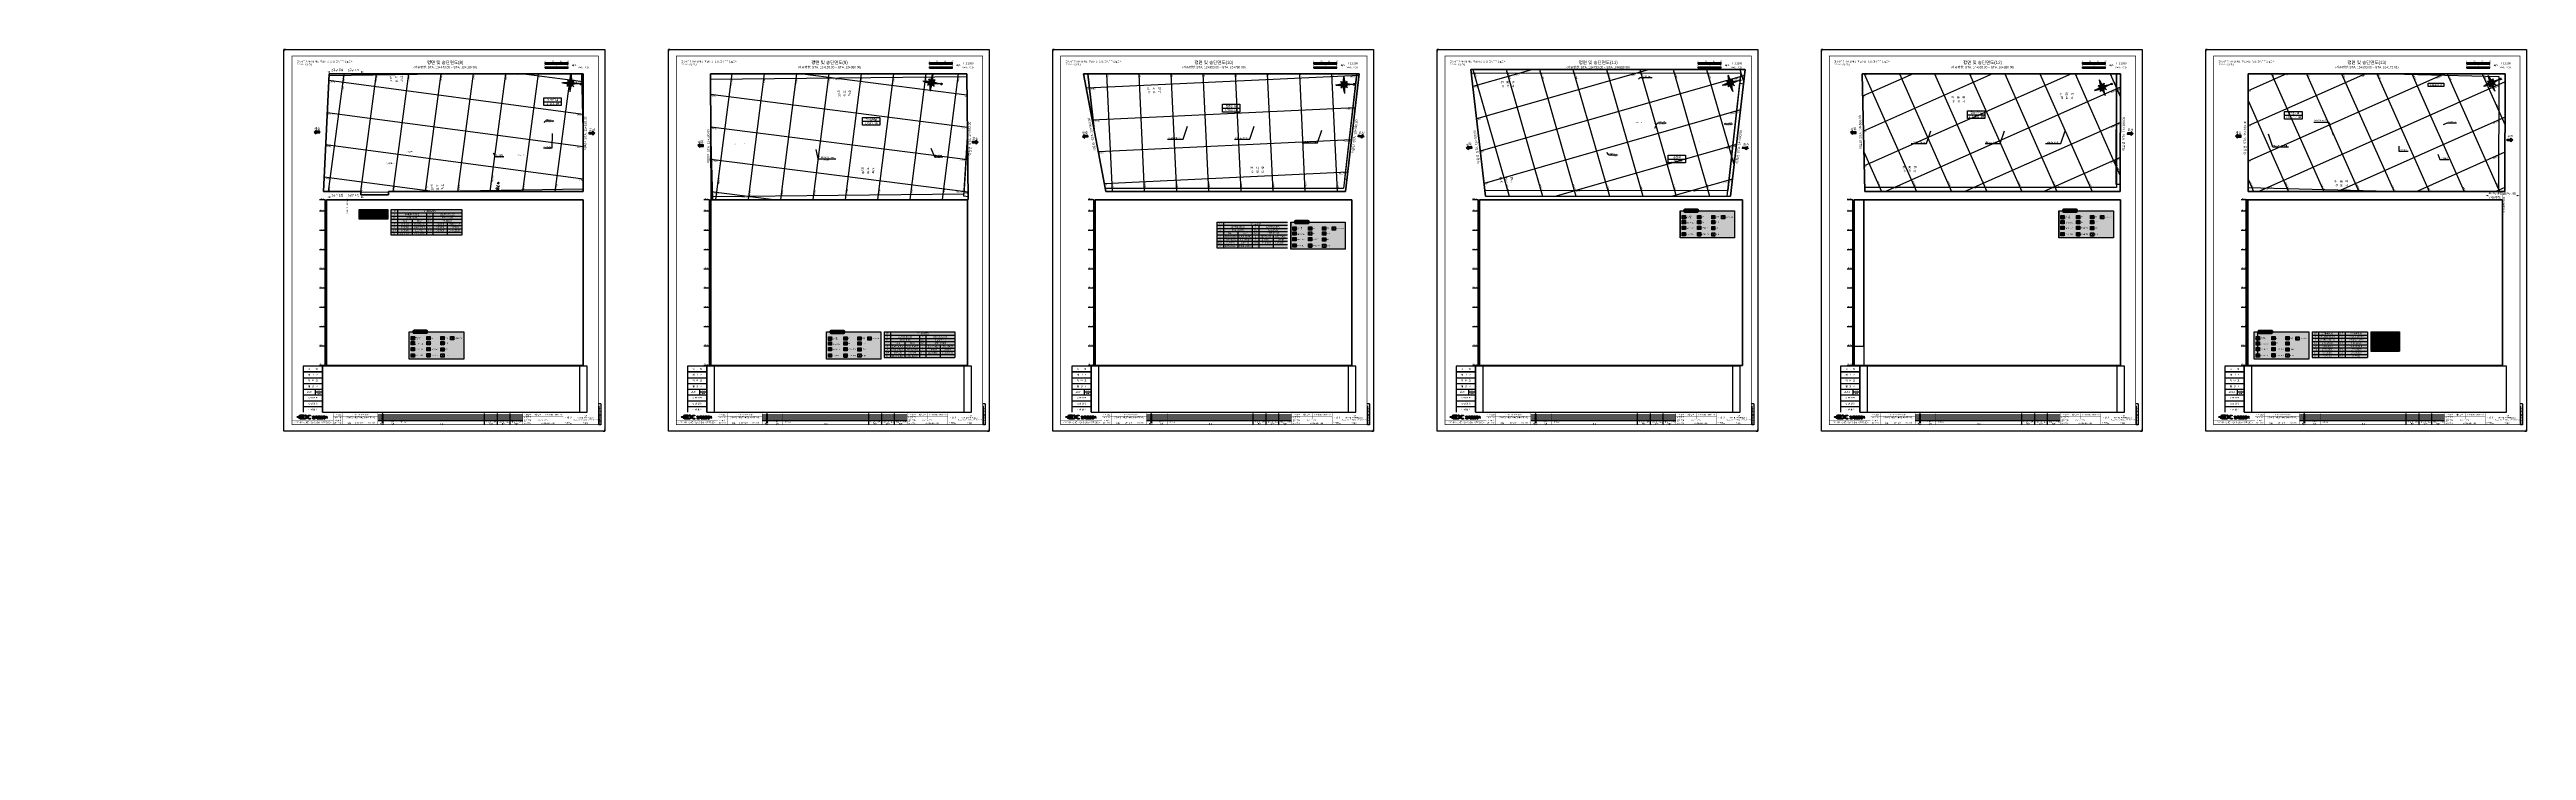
# Paper-space layout '배치1' of a CAD drawing. Header units: millimetres. Extents: x 0 to 7715, y 0 to 2184.
# The model-space entities are those that its viewports show. They can reach past a viewport. Long polylines and large blocks are cut down to what shows.
import ezdxf
from ezdxf.enums import TextEntityAlignment as Align

# ---------------------------------------------------------------- set-up
doc = ezdxf.new("R2010")
doc.units = ezdxf.units.MM
doc.set_wipeout_variables(frame=1)
for name, pattern in [('5M2P5', [7.5, 5, -2.5]), ('A-CENTR01', [2, 1.25, -0.25, 0.25, -0.25]), ('AM4', [4, 0, -4]), ('CONTIN', [0])]:
    doc.linetypes.add(name, pattern=pattern)
for name, color, linetype in [('@뷰포트_LINE', 7, 'Continuous'), ('_작업', 4, 'Continuous'), ('A0013110', 10, 'Continuous'), ('A0023210', 7, 'Continuous'), ('B0014111', 7, 'Continuous'), ('B0014118', 7, '5M2P5'), ('CA-MACL', 7, 'A-CENTR01'), ('CA-MACT', 7, 'Continuous'), ('CA-TABL-LIN1', 4, 'Continuous'), ('CA-TABL-TEX1', 6, 'Continuous'), ('CF-SYMB', 3, 'Continuous'), ('CM-DIMT', 3, 'Continuous'), ('CP-PATT', 1, 'Continuous'), ('CR-BORE-LINE', 31, 'Continuous'), ('CR-BORE-TEXT', 31, 'Continuous'), ('CV-GRID-LINE', 252, 'Continuous'), ('CX-SCAL-LINE', 3, 'Continuous'), ('CX-SCAL-TEXT', 4, 'Continuous'), ('CZ-LEAL', 1, 'Continuous'), ('CZ-LEAT', 3, 'Continuous'), ('CZ-LIN1', 7, 'Continuous'), ('CZ-LIN2', 3, 'Continuous'), ('CZ-TEX1', 6, 'Continuous'), ('D0025111', 3, 'AM4'), ('E0022112', 130, 'Continuous'), ('F0017111', 90, 'Continuous'), ('F0017114', 210, 'Continuous'), ('F0027132', 8, 'Continuous'), ('F0027217', 8, 'Continuous'), ('IP문자', 4, 'Continuous'), ('xr_form$0$CX-BORD-LIN1', 4, 'Continuous'), ('xr_form$0$CX-BORD-LIN2', 3, 'Continuous'), ('xr_form$0$CX-BORD-TEX2', 7, 'Continuous'), ('xr_form$0$CX-BORD-TEX3', 6, 'Continuous'), ('xr_form$0$CX-MISC', 2, 'Continuous'), ('곡선정보심볼', 3, 'Continuous'), ('도곽', 7, 'Continuous'), ('일반문자', 7, 'CONTIN'), ('축척바-문자', 3, 'Continuous'), ('축척바-선', 2, 'Continuous'), ('축척바-해치', 1, 'Continuous')]:
    doc.layers.add(name, color=color, linetype=linetype)
doc.layers.add('_와꾸', color=3, linetype='Continuous', plot=False)
doc.styles.add('A_STANDARD', font='Dotum.TTF')
doc.styles.add('GTXT', font='Dotum.TTF')
doc.styles.add('JP-T', font='Dotum.TTF')
doc.styles.add('NGSW', font='ROMANS.shx', dxfattribs={"bigfont": 'NGSW.shx'})
doc.styles.add('SCALETEXT', font='Dotum.TTF')
doc.styles.get("Standard").update_dxf_attribs({"font": 'Dotum.TTF'})
doc.styles.add('WMTXT', font='DotumChe.TTF')
doc.styles.add('xr_form$0$TB_TEXT', font='Dotum.TTF')
doc.styles.add('xr_form$0$TB_WBTXT', font='Dotum.TTF')
doc.styles.add('xr_form$0$TB_WMTXT', font='Dotum.TTF')
doc.styles.add('돋움', font='Dotum.TTF')
doc.styles.add('돋움체', font='DotumChe.TTF')

# ---------------------------------------------------------------- blocks, each defined once
blk = doc.blocks.new('xr_form$0$CXGLOGO-EX흑백')
h = blk.add_hatch(color=256)
h.paths.add_polyline_path([(12.6, 2.9), (13.9, 2.9, 0.130785), (14.2, 3, 0.568608), (14.2, 5.2, 0.139223), (14, 5.3), (11.4, 5.3, 0.198912), (7.9, 3.8), (6, 1.9), (7.8, 0), (9.3, 1.6, -0.198912)])
h.paths.add_polyline_path([(6, -1.8), (4.1, 0), (2.6, -1.5, -0.198912), (-0.7, -2.8), (-11.4, -2.8, -0.149968), (-12.2, -2.6, -0.149163), (-13.4, -1.1), (-16.1, -1.1, 0.278403), (-12.3, -5.1, 0.065939), (-11.9, -5.2), (0.6, -5.2, 0.198912), (3.9, -3.8)])
h.paths.add_polyline_path([(-16.1, 1.2), (-19.4, 1.2, 0.888889), (-19.4, -1.1), (-16.1, -1.1, -0.111111)])
h.paths.add_polyline_path([(-11.4, 2.9), (-4.7, 2.9, -0.057559), (-4.6, 2.9, -0.792918), (-4.6, 1.2, -0.057559), (-4.7, 1.2), (-13.4, 1.2, 0.193915), (-13.4, -1.1), (-4.7, -1.1, 1.071754), (-4.7, 5.3), (-11.9, 5.3, 0.065939), (-12.3, 5.2, 0.278403), (-16.1, 1.2), (-13.4, 1.2, -0.149163), (-12.2, 2.6, -0.149968)])
h = blk.add_hatch(color=256)
h.paths.add_polyline_path([(6, 1.9), (4.1, 0), (6, -1.8), (7.8, 0)])
h.paths.add_polyline_path([(-13.4, 1.2), (-16.1, 1.2, 0.111111), (-16.1, -1.1), (-13.4, -1.1, -0.193915)])
h = blk.add_hatch(color=256)
h.paths.add_polyline_path([(3.5, 4.3, 0.198912), (1.3, 5.3), (0.5, 5.3, 0.833808), (0.4, 2.9, -0.177326), (2.2, 2), (4.1, 0), (6, 1.9)])
h.paths.add_polyline_path([(9.7, -1.9), (7.8, 0), (6, -1.8), (7.9, -3.7, 0.198912), (11.4, -5.2), (13.9, -5.2, 0.129219), (14.2, -5.1, 0.604319), (14.1, -2.9, 0.11379), (13.9, -2.8), (12, -2.8, -0.198912)])
h = blk.add_hatch(color=256)
edge = h.paths.add_edge_path()
edge.add_line((55.9, 2.5), (56.9, 2.5))
edge.add_line((56.9, 2.5), (56.9, 0.1))
edge.add_arc((58.5, 0.1), 1.68, 180, 195.40835)
edge.add_arc((58.5, 0.1), 1.62, 195.40835, 211.40699)
edge.add_arc((62.7, 2.7), 6.6, 211.40699, 220.88462)
edge.add_arc((62.7, 2.6), 6.51, 220.88462, 230.49861)
edge.add_line((58.5, -2.4), (57.9, -3.2))
edge.add_arc((62.6, 2.5), 7.39, 221.3708, 230.56833, ccw=False)
edge.add_arc((62.9, 2.7), 7.69, 212.52838, 221.37282, ccw=False)
edge.add_arc((49.9, 2.7), 7.69, 318.62717, 327.47163, ccw=False)
edge.add_arc((50.1, 2.5), 7.39, 309.43168, 318.62919, ccw=False)
edge.add_line((54.8, -3.2), (54.2, -2.4))
edge.add_arc((50.2, 2.5), 6.42, 309.43551, 319.18126)
edge.add_arc((50, 2.7), 6.69, 319.17872, 328.52967)
edge.add_arc((54.3, 0.1), 1.61, 328.57646, 344.60819)
edge.add_arc((54.2, 0.1), 1.67, 344.57291, 360.01873)
edge.add_line((55.9, 0.1), (55.9, 2.5))
edge = h.paths.add_edge_path()
edge.add_arc((22.1, -0.1), 1.77, 0.34469, 51.80654, ccw=False)
edge.add_arc((22, 0), 1.86, 268.63901, 358.48882, ccw=False)
edge.add_arc((21.9, 0), 1.86, 181.49526, 271.37691, ccw=False)
edge.add_arc((21.8, -0.1), 1.77, 128.19451, 179.65427, ccw=False)
edge.add_line((20.7, 1.3), (20, 1.3))
edge.add_line((20, 1.3), (20, 2.1))
edge.add_line((20, 2.1), (21.5, 2.1))
edge.add_line((21.5, 2.1), (21.5, 2.8))
edge.add_line((21.5, 2.8), (22.4, 2.8))
edge.add_line((22.4, 2.8), (22.4, 2.1))
edge.add_line((22.4, 2.1), (23.8, 2.1))
edge.add_line((23.8, 2.1), (23.8, 1.3))
edge.add_line((23.8, 1.3), (23.2, 1.3))
h.paths.add_polyline_path([(60.7, 0.2), (60.7, -0.6), (59.9, -0.6), (59.9, -5.2), (59, -5.2), (59, 2.5), (59.9, 2.5), (59.9, 0.2)])
edge = h.paths.add_edge_path()
edge.add_line((48.1, 2.5), (48.1, 1.7))
edge.add_line((48.1, 1.7), (51.9, 1.7))
edge.add_line((51.9, 1.7), (51.9, -0.9))
edge.add_line((51.9, -0.9), (50.4, -0.9))
edge.add_line((50.4, -0.9), (50.4, 0.7))
edge.add_line((50.4, 0.7), (49.5, 0.7))
edge.add_line((49.5, 0.7), (49.5, -0.9))
edge.add_line((49.5, -0.9), (47.6, -0.9))
edge.add_line((47.6, -0.9), (47.6, -1.6))
edge.add_line((47.6, -1.6), (53.3, -1.6))
edge.add_line((53.3, -1.6), (53.3, -0.9))
edge.add_line((53.3, -0.9), (52.8, -0.9))
edge.add_line((52.8, -0.9), (52.8, 2))
edge.add_arc((52.3, 2), 0.549, 360, 400.6008)
edge.add_arc((52.3, 2), 0.455, 40.6008, 89.66109)
edge.add_line((52.3, 2.5), (48.1, 2.5))
edge = h.paths.add_edge_path()
edge.add_line((41.4, 2.5), (41.4, 1.7))
edge.add_line((41.4, 1.7), (45.2, 1.7))
edge.add_line((45.2, 1.7), (45.2, 0.4))
edge.add_line((45.2, 0.4), (41.4, 0.4))
edge.add_line((41.4, 0.4), (41.4, -1.6))
edge.add_arc((42, -1.6), 0.549, 180, 220.6008)
edge.add_arc((41.9, -1.7), 0.455, 220.6008, 269.66109)
edge.add_line((41.9, -2.2), (43.3, -2.2))
edge.add_line((43.3, -2.2), (43.3, -4))
edge.add_line((43.3, -4), (40.9, -4))
edge.add_line((40.9, -4), (40.9, -4.7))
edge.add_line((40.9, -4.7), (46.6, -4.7))
edge.add_line((46.6, -4.7), (46.6, -4))
edge.add_line((46.6, -4), (44.3, -4))
edge.add_line((44.3, -4), (44.3, -2.2))
edge.add_line((44.3, -2.2), (46.2, -2.2))
edge.add_line((46.2, -2.2), (46.2, -1.4))
edge.add_line((46.2, -1.4), (42.4, -1.4))
edge.add_line((42.4, -1.4), (42.4, -0.3))
edge.add_line((42.4, -0.3), (46.2, -0.3))
edge.add_line((46.2, -0.3), (46.2, 2))
edge.add_arc((45.6, 2), 0.549, 360, 400.6008)
edge.add_arc((45.7, 2), 0.455, 40.6008, 89.66109)
edge.add_line((45.7, 2.5), (41.4, 2.5))
edge = h.paths.add_edge_path()
edge.add_line((39.5, 2.5), (34.8, 2.5))
edge.add_line((34.8, 2.5), (34.8, -1.1))
edge.add_arc((35.3, -1.1), 0.549, 180, 220.6008)
edge.add_arc((35.2, -1.2), 0.455, 220.6008, 269.66109)
edge.add_line((35.2, -1.6), (36.7, -1.6))
edge.add_line((36.7, -1.6), (36.7, -4))
edge.add_line((36.7, -4), (34.3, -4))
edge.add_line((34.3, -4), (34.3, -4.7))
edge.add_line((34.3, -4.7), (40, -4.7))
edge.add_line((40, -4.7), (40, -4))
edge.add_line((40, -4), (37.6, -4))
edge.add_line((37.6, -4), (37.6, -1.6))
edge.add_line((37.6, -1.6), (39.5, -1.6))
edge.add_line((39.5, -1.6), (39.5, -0.9))
edge.add_line((39.5, -0.9), (35.7, -0.9))
edge.add_line((35.7, -0.9), (35.7, 1.7))
edge.add_line((35.7, 1.7), (39.5, 1.7))
edge.add_line((39.5, 1.7), (39.5, 2.5))
edge = h.paths.add_edge_path()
edge.add_line((31.9, -5.2), (32.9, -5.2))
edge.add_line((32.9, -5.2), (32.9, -2.4))
edge.add_line((32.9, -2.4), (31, -2.4))
edge.add_line((31, -2.4), (31, -1.1))
edge.add_line((31, -1.1), (33.3, -1.1))
edge.add_line((33.3, -1.1), (33.3, -0.3))
edge.add_line((33.3, -0.3), (32.9, -0.3))
edge.add_line((32.9, -0.3), (32.9, 2))
edge.add_arc((32.3, 2), 0.549, 360, 400.6008)
edge.add_arc((32.4, 2), 0.455, 40.6008, 89.66109)
edge.add_line((32.4, 2.5), (27.9, 2.5))
edge.add_line((27.9, 2.5), (27.9, 1.7))
edge.add_line((27.9, 1.7), (31.9, 1.7))
edge.add_line((31.9, 1.7), (31.9, -0.3))
edge.add_line((31.9, -0.3), (27.4, -0.3))
edge.add_line((27.4, -0.3), (27.4, -1.1))
edge.add_line((27.4, -1.1), (30, -1.1))
edge.add_line((30, -1.1), (30, -2.4))
edge.add_line((30, -2.4), (27.9, -2.4))
edge.add_line((27.9, -2.4), (27.9, -3.2))
edge.add_line((27.9, -3.2), (31.9, -3.2))
edge.add_line((31.9, -3.2), (31.9, -5.2))
edge = h.paths.add_edge_path()
edge.add_line((25.7, -5.2), (21.5, -5.2))
edge.add_arc((21.5, -4.8), 0.449, 220.2619, 270, ccw=False)
edge.add_arc((21.6, -4.7), 0.558, 180.33891, 220.2619, ccw=False)
edge.add_arc((195.6, -3.7), 174.6, 179.66109, 180.33891, ccw=False)
edge.add_line((21, -2.7), (21.9, -2.7))
edge.add_line((21.9, -2.7), (21.9, -4.5))
edge.add_line((21.9, -4.5), (25.7, -4.5))
edge.add_line((25.7, -4.5), (25.7, -5.2))
edge = h.paths.add_edge_path(flags=16)
edge.add_ellipse((50.6, -3.8), major_axis=(-1.11, 0), ratio=0.86651, start_angle=0, end_angle=360)
edge = h.paths.add_edge_path()
edge.add_ellipse((50.6, -3.8), major_axis=(2.06, 0), ratio=0.842916, start_angle=0, end_angle=360, ccw=False)
h.paths.add_polyline_path([(26.5, 0.4), (26.5, -0.3), (25.7, -0.3), (25.7, -3.2), (24.7, -3.2), (24.7, 2.5), (25.7, 2.5), (25.7, 0.4)])
edge = h.paths.add_edge_path(flags=16)
edge.add_ellipse((21.9, -0.1), major_axis=(0, 1.22), ratio=0.776497, start_angle=0, end_angle=360, ccw=False)
for points in [[(-19.4, -1.1, -0.888889), (-19.4, 1.2), (-16.1, 1.2, 0.111111), (-16.1, -1.1)], [(-16.1, 1.2), (-13.4, 1.2, 0.193915), (-13.4, -1.1), (-16.1, -1.1, -0.111111)], [(6, -1.8), (3.9, -3.8, -0.198912), (0.6, -5.2), (-11.9, -5.2, -0.065939), (-12.3, -5.1, -0.278403), (-16.1, -1.1), (-13.4, -1.1, 0.149163), (-12.2, -2.6, 0.149968), (-11.4, -2.8), (-0.7, -2.8, 0.198912), (2.6, -1.5), (4.1, 0)], [(14.2, 3, -0.130785), (13.9, 2.9), (12.6, 2.9, 0.198912), (9.3, 1.6), (7.8, 0), (6, 1.9), (7.9, 3.8, -0.198912), (11.4, 5.3), (14, 5.3, -0.139223), (14.2, 5.2, -0.568608)], [(7.8, 0), (9.7, -1.9, 0.198912), (12, -2.8), (13.9, -2.8, -0.11379), (14.1, -2.9, -0.604319), (14.2, -5.1, -0.129219), (13.9, -5.2), (11.4, -5.2, -0.198912), (7.9, -3.7), (6, -1.8)]]:
    blk.add_lwpolyline(points, format="xyb", close=True)
for points in [[(-11.4, 2.9, 0.149968), (-12.2, 2.6, 0.149163), (-13.4, 1.2, 0.193915), (-13.4, -1.1), (-4.7, -1.1, 1.071754), (-4.7, 5.3), (-11.9, 5.3, 0.065939), (-12.3, 5.2, 0.278403), (-16.1, 1.2), (-13.4, 1.2), (-4.7, 1.2, 0.057559), (-4.6, 1.2, 0.792918), (-4.6, 2.9, 0.057559), (-4.7, 2.9), (-11.4, 2.9)], [(0.4, 2.9, -0.177326), (2.2, 2), (4.1, 0), (6, 1.9), (3.5, 4.3, 0.198912), (1.3, 5.3), (0.5, 5.3, 0.87142), (0.5, 2.9)], [(23.2, 1.3, -0.228396), (23.8, -0.1, -0.413446), (21.9, -1.9, -0.413609), (20, -0.1, -0.228387), (20.7, 1.3), (20, 1.3), (20, 2.1), (21.5, 2.1), (21.5, 2.8), (22.4, 2.8), (22.4, 2.1), (23.8, 2.1), (23.8, 1.3), (23.2, 1.3)], [(31.9, -5.2), (32.9, -5.2), (32.9, -2.4), (31, -2.4), (31, -1.1), (33.3, -1.1), (33.3, -0.3), (32.9, -0.3), (32.9, 2, 0.179031), (32.7, 2.3, 0.217397), (32.4, 2.5), (27.9, 2.5), (27.9, 1.7), (31.9, 1.7), (31.9, -0.3), (27.4, -0.3), (27.4, -1.1), (30, -1.1), (30, -2.4), (27.9, -2.4), (27.9, -3.2), (31.9, -3.2), (31.9, -5.2)], [(39.5, 2.5), (34.8, 2.5), (34.8, -1.1, 0.179031), (34.9, -1.5, 0.217397), (35.2, -1.6), (36.7, -1.6), (36.7, -4), (34.3, -4), (34.3, -4.7), (40, -4.7), (40, -4), (37.6, -4), (37.6, -1.6), (39.5, -1.6), (39.5, -0.9), (35.7, -0.9), (35.7, 1.7), (39.5, 1.7), (39.5, 2.5)], [(41.4, 2.5), (41.4, 1.7), (45.2, 1.7), (45.2, 0.4), (41.4, 0.4), (41.4, -1.6, 0.179031), (41.6, -2, 0.217397), (41.9, -2.2), (43.3, -2.2), (43.3, -4), (40.9, -4), (40.9, -4.7), (46.6, -4.7), (46.6, -4), (44.3, -4), (44.3, -2.2), (46.2, -2.2), (46.2, -1.4), (42.4, -1.4), (42.4, -0.3), (46.2, -0.3), (46.2, 2, 0.179031), (46, 2.3, 0.217397), (45.7, 2.5), (41.4, 2.5)], [(48.1, 2.5), (48.1, 1.7), (51.9, 1.7), (51.9, -0.9), (50.4, -0.9), (50.4, 0.7), (49.5, 0.7), (49.5, -0.9), (47.6, -0.9), (47.6, -1.6), (53.3, -1.6), (53.3, -0.9), (52.8, -0.9), (52.8, 2, 0.179031), (52.7, 2.3, 0.217397), (52.3, 2.5), (48.1, 2.5)], [(55.9, 2.5), (56.9, 2.5), (56.9, 0.1, 0.067333), (56.9, -0.4, 0.069921), (57.1, -0.8, 0.041378), (57.7, -1.6, 0.041974), (58.5, -2.4), (57.9, -3.2, -0.040153), (57.1, -2.4, -0.03861), (56.4, -1.5, -0.03861), (55.7, -2.4, -0.040153), (54.8, -3.2), (54.2, -2.4, 0.042549), (55, -1.6, 0.040824), (55.7, -0.8, 0.070066), (55.8, -0.4, 0.067497), (55.9, 0.1), (55.9, 2.5)], [(25.7, -5.2), (21.5, -5.2, -0.220496), (21.1, -5.1, -0.175981), (21, -4.7, -0.002958), (21, -2.7), (21.9, -2.7), (21.9, -4.5), (25.7, -4.5), (25.7, -5.2)]]:
    blk.add_lwpolyline(points, format="xyb")
blk.add_lwpolyline([(6, 1.9), (7.8, 0), (6, -1.8), (4.1, 0), (6, 1.9)])
blk.add_lwpolyline([(26.5, 0.4), (26.5, -0.3), (25.7, -0.3), (25.7, -3.2), (24.7, -3.2), (24.7, 2.5), (25.7, 2.5), (25.7, 0.4)], close=True)
at = {"extrusion": (0, 0, -1)}
blk.add_ellipse((21.9, -0.1), major_axis=(0, 1.22), ratio=0.776497, start_param=3.141593, end_param=9.424778, dxfattribs=at)
blk.add_ellipse((50.6, -3.8), major_axis=(2.06, 0), ratio=0.842916, dxfattribs=at)
blk.add_ellipse((50.6, -3.8), major_axis=(-1.11, 0), ratio=0.86651)
blk = doc.blocks.new('11')
blk.add_lwpolyline([(-496.9, 983.2), (-496.9, 2184.4), (512.3, 2184.4), (512.3, 983.2)], close=True)
at = {"layer": 'xr_form$0$CX-BORD-LIN1', "const_width": 2}
blk.add_lwpolyline([(492.3, 1003.2), (-471.9, 1003.2), (-471.9, 2164.4), (492.3, 2164.4)], close=True, dxfattribs=at)
at = {"layer": 'xr_form$0$CX-BORD-LIN1'}
for points, const_width in [([(492.3, 1039.2), (-471.9, 1039.2)], 0.6), ([(-341.9, 1003.2), (-341.9, 1039.2)], 0.6), ([(-311.9, 1003.2), (-311.9, 1039.2)], 0.3), ([(-201.9, 1003.2), (-201.9, 1039.2)], 0.6), ([(-171.9, 1003.2), (-171.9, 1039.2)], 0.3), ([(-136.9, 1003.2), (-136.9, 1039.2)], 0.3), ([(254.3, 1003.2), (254.3, 1039.2)], 0.6), ([(382.3, 1003.2), (382.3, 1039.2)], 0.3), ([(254.3, 1009.2), (-201.9, 1009.2)], 0.2)]:
    blk.add_lwpolyline(points, dxfattribs=dict(at, const_width=const_width))
for points in [[(-186.9, 1038.7), (-189.6, 1033.9), (-184.1, 1033.9)], [(-186.9, 1032.7), (-189.6, 1027.9), (-184.1, 1027.9)], [(-186.9, 1026.7), (-189.6, 1021.9), (-184.1, 1021.9)], [(-186.9, 1020.7), (-189.6, 1015.9), (-184.1, 1015.9)], [(-186.9, 1014.7), (-189.6, 1009.9), (-184.1, 1009.9)]]:
    blk.add_lwpolyline(points, close=True, dxfattribs=at)
for points in [[(134.3, 1003.2), (134.3, 1039.2)], [(174.3, 1003.2), (174.3, 1039.2)], [(214.3, 1003.2), (214.3, 1039.2)]]:
    blk.add_lwpolyline(points, dxfattribs=at)
at = {"layer": 'xr_form$0$CX-BORD-LIN2'}
for p, q in [((254.3, 1033.2), (-201.9, 1033.2)), ((500.3, 1069.2), (492.3, 1069.2)), ((500.3, 1033.2), (492.3, 1033.2)), ((493.3, 1063.2), (493.3, 1003.2)), ((500.3, 1069.2), (500.3, 1003.2)), ((500.3, 1003.2), (493.3, 1003.2))]:
    blk.add_line(p, q, dxfattribs=at)
at = {"layer": 'xr_form$0$CX-BORD-LIN2', "const_width": 0.3}
for points in [[(-341.9, 1016.7), (-471.9, 1016.7)], [(-201.9, 1030.2), (-341.9, 1030.2)], [(-201.9, 1021.2), (-341.9, 1021.2)], [(382.3, 1030.2), (254.3, 1030.2)], [(382.3, 1021.2), (254.3, 1021.2)], [(284.3, 1003.2), (284.3, 1039.2)], [(319.3, 1021.2), (319.3, 1039.2)], [(412.3, 1003.2), (412.3, 1039.2)], [(-201.9, 1012.2), (-341.9, 1012.2)], [(-271.9, 1003.2), (-271.9, 1012.2)], [(-241.9, 1003.2), (-241.9, 1012.2)], [(492.3, 1012.2), (254.3, 1012.2)]]:
    blk.add_lwpolyline(points, dxfattribs=at)
at = {"layer": 'xr_form$0$CX-BORD-LIN2'}
for points in [[(254.3, 1027.2), (-201.9, 1027.2)], [(254.3, 1021.2), (-201.9, 1021.2)], [(254.3, 1015.2), (-201.9, 1015.2)]]:
    blk.add_lwpolyline(points, dxfattribs=at)
at = {"layer": 'xr_form$0$CX-MISC'}
blk.add_line((507.3, 2184.4), (512.3, 2184.4), dxfattribs=at)
for points in [[(-491.9, 2184.4), (-496.9, 2184.4), (-496.9, 2179.4)], [(507.3, 2184.4), (512.3, 2184.4), (512.3, 2179.4)], [(-491.9, 983.2), (-496.9, 983.2), (-496.9, 988.2)], [(507.3, 983.2), (512.3, 983.2), (512.3, 988.2)]]:
    blk.add_lwpolyline(points, dxfattribs=at)
at = {"layer": 'xr_form$0$CX-MISC', "xscale": 1.2, "yscale": 1.2}
blk.add_blockref('xr_form$0$CXGLOGO-EX흑백', (-431, 1027.6), dxfattribs=at)
at = {"layer": 'xr_form$0$CX-BORD-LIN1', "style": 'xr_form$0$TB_TEXT'}
for tag, height, p in [('TR_RNUM5', 3, (-186.8, 1035.9)), ('TR_RNUM4', 3, (-186.8, 1029.9)), ('TR_RNUM3', 3, (-186.8, 1023.9)), ('TR_RNUM2', 3, (-186.8, 1017.9)), ('TR_RNUM1', 3, (-186.8, 1011.9)), ('TR_RDAT5', 3.5, (-154.4, 1036.2)), ('TR_RDAT4', 3.5, (-154.4, 1030.2)), ('TR_RDAT3', 3.5, (-154.4, 1024.2)), ('TR_RDAT2', 3.5, (-154.4, 1018.2)), ('TR_RDAT1', 3.5, (-154.4, 1012.2)), ('TR_DGN5', 3.5, (147.4, 1036.2)), ('TR_DGN4', 3.5, (147.4, 1030.2)), ('TR_DGN3', 3.5, (147.4, 1024.2)), ('TR_DGN2', 3.5, (147.4, 1018.2)), ('TR_DGN1', 3.5, (147.4, 1012.2)), ('TR_CHK5', 3.5, (187.4, 1036.2)), ('TR_CHK4', 3.5, (187.4, 1030.2)), ('TR_CHK3', 3.5, (187.4, 1024.2)), ('TR_CHK2', 3.5, (187.4, 1018.2)), ('TR_CHK1', 3.5, (187.4, 1012.2)), ('TR_APP5', 3.5, (227.4, 1036.2)), ('TR_APP4', 3.5, (227.4, 1030.2)), ('TR_APP3', 3.5, (227.4, 1024.2)), ('TR_APP2', 3.5, (227.4, 1018.2)), ('TR_APP1', 3.5, (227.4, 1012.2))]:
    blk.add_attdef(tag, text='', height=height, dxfattribs=at).set_placement(p, align=Align.MIDDLE_CENTER)
for tag, p in [('TR_RCON5', (-129.6, 1036.2)), ('TR_RCON4', (-129.6, 1030.2)), ('TR_RCON3', (-129.6, 1024.2)), ('TR_RCON2', (-129.6, 1018.2)), ('TR_RCON1', (-129.6, 1012.2))]:
    blk.add_attdef(tag, text='', height=3.5, dxfattribs=at).set_placement(p, align=Align.MIDDLE_LEFT)
at = {"layer": 'xr_form$0$CX-BORD-LIN2', "style": 'xr_form$0$TB_TEXT'}
blk.add_text('적용표준버전', height=3, rotation=90, dxfattribs=at).set_placement((496.8, 1018.2), align=Align.MIDDLE_CENTER)
blk.add_attdef('TD_VERSION', text='', height=3, rotation=90, dxfattribs=at).set_placement((496.8, 1051.2), align=Align.MIDDLE_CENTER)
at = {"layer": 'xr_form$0$CX-BORD-TEX2', "style": 'xr_form$0$TB_WMTXT'}
for tag, height, p in [('TB_CNAME', 5, (-456.6, 2142.2)), ('TB_CSCOP', 4, (-455.3, 2134.2))]:
    blk.add_attdef(tag, text='', height=height, dxfattribs=at).set_placement(p, align=Align.BOTTOM_LEFT)
at = {"layer": 'xr_form$0$CX-BORD-TEX2', "style": 'xr_form$0$TB_WBTXT'}
for tag, height, p in [('TB_MTITIL', 10, (10.2, 2143.7)), ('TB_STITL', 7, (10.2, 2128.7))]:
    blk.add_attdef(tag, text='', height=height, dxfattribs=at).set_placement(p, align=Align.MIDDLE_CENTER)
at = {"layer": 'xr_form$0$CX-BORD-TEX3', "style": 'xr_form$0$TB_TEXT'}
for s, height, p in [('노선이정', 4.5, (-326.9, 1034.7)), ('시 공 사', 4.5, (-326.9, 1016.8)), ('설 계 사', 4.5, (-326.9, 1025.8)), ('시공공구', 4.5, (269.3, 1025.9)), ('설계공구', 4.5, (269.3, 1034.6)), ('도면축척', 4.5, (269.6, 1016.7)), ('도 면 명', 4.5, (397.3, 1026.4)), ('건설분야', 4.5, (-326.9, 1008.3)), ('건설단계', 4.5, (-256.9, 1008.3)), ('개정번호', 3, (-186.9, 1006.9)), ('날짜', 3, (-154.4, 1006.9)), ('작성자', 3, (154.3, 1006.9)), ('검토자', 3, (194.3, 1006.9)), ('확인자', 3, (234.3, 1006.9)), ('도면번호', 4.5, (269.6, 1008)), ('편철번호', 4.5, (397.3, 1008.2))]:
    blk.add_text(s, height=height, dxfattribs=at).set_placement(p, align=Align.MIDDLE)
blk.add_text('내   용', height=3, dxfattribs=at).set_placement((-1.3, 1006.7), align=Align.MIDDLE_CENTER)
for tag, height, p in [('TD_CNAME', 5, (-406.9, 1010.8)), ('TD_DCOMP', 4.5, (-256.9, 1025.8)), ('TD_CCOMP', 4.5, (-256.9, 1016.8)), ('TD_LNDST', 4.5, (-256.9, 1034.7)), ('TD_DSECT', 4.5, (301.8, 1034.7)), ('TD_CSECT', 4.5, (301.8, 1025.7)), ('TD_HSCAL', 4.5, (317.1, 1017)), ('TD_DDIST', 4.5, (350.8, 1034.7)), ('TD_CDIST', 4.5, (350.8, 1025.7)), ('TD_VSCAL', 4.5, (353.1, 1017)), ('TD_DNAME_MAIN', 4.5, (451.3, 1024.7)), ('TD_DNAME_TOP', 4.5, (451.3, 1031.2)), ('TD_DNAME_BOT', 3, (451.3, 1018.5)), ('TD_FIELD', 4.5, (-291.9, 1008.3)), ('TD_CSTEP', 4.5, (-221.2, 1008.3)), ('TD_DWGCODE', 4.5, (333.3, 1008)), ('TD_DWGNO', 4.5, (451.3, 1008.2))]:
    blk.add_attdef(tag, text='', height=height, dxfattribs=at).set_placement(p, align=Align.MIDDLE_CENTER)
blk = doc.blocks.new('CXBEAR3')
blk.add_hatch(color=256).paths.add_polyline_path([(27.9, -1.8), (24.3, -1.8), (24.3, -1.2), (27, 1.2), (24.3, 1.2), (24.3, 1.8), (27.9, 1.8), (27.9, 1.2), (25.2, -1.2), (27.9, -1.2)])
for p, q in [((0, 3.1), (-20.5, 0)), ((-8.7, 8.7), (8.7, -8.7)), ((8.7, 8.7), (-8.7, -8.7)), ((-2.1, 6.4), (-7.2, 7.2)), ((-7.2, 7.2), (-6.4, 2.1)), ((-2.7, 2.7), (0, 20.5)), ((0, 22.5), (0, -22.5)), ((0, 20.5), (3.1, 0)), ((7.2, 7.2), (2.1, 6.4)), ((20.5, 0), (2.7, 2.7)), ((7.2, 7.2), (6.4, 2.1)), ((24.3, 1.2), (24.3, 1.8)), ((24.3, 1.8), (27.9, 1.8)), ((24.3, -1.2), (27, 1.2)), ((27, 1.2), (24.3, 1.2)), ((27.9, 1.2), (25.2, -1.2)), ((27.9, 1.8), (27.9, 1.2)), ((27.9, 1.2), (27.9, 1.2)), ((22.5, 0), (-22.5, 0)), ((-20.5, 0), (-2.7, -2.7)), ((-7.2, -7.2), (-6.4, -2.1)), ((-2.1, -6.4), (-7.2, -7.2)), ((0, -20.5), (-3.1, 0)), ((20.5, 0), (0, -3.1)), ((0, -20.5), (2.7, -2.7)), ((7.2, -7.2), (2.1, -6.4)), ((7.2, -7.2), (6.4, -2.1)), ((24.3, -1.8), (24.3, -1.2)), ((27.9, -1.8), (24.3, -1.8)), ((25.2, -1.2), (27.9, -1.2)), ((27.9, -1.2), (27.9, -1.8))]:
    blk.add_line(p, q)
for points in [[(-7.2, 7.2), (-6.4, 2.1), (-2.7, 2.7)], [(0, 20.5), (-2.7, 2.7), (0, 0)], [(20.5, 0), (2.7, 2.7), (0, 0)], [(7.2, 7.2), (2.1, 6.4), (2.7, 2.7)], [(0, 0), (-20.5, 0), (-2.7, -2.7)], [(-2.7, -2.7), (-2.1, -6.4), (-7.2, -7.2)], [(0, 0), (2.7, -2.7), (0, -20.5)], [(6.4, -2.1), (7.2, -7.2), (2.7, -2.7)]]:
    blk.add_solid(points)
blk = doc.blocks.new('CFLABLE')
for p, q in [((-22.5, 10), (22.5, 10)), ((-22.5, -10), (-22.5, 10)), ((-22.5, 0), (22.5, 0)), ((22.5, 10), (22.5, -10)), ((22.5, -10), (-22.5, -10))]:
    blk.add_line(p, q)
at = {"style": '돋움', "flags": 4}
for tag, p in [('FACNAME', (0.6, 5)), ('FACLENG', (0.6, -5))]:
    blk.add_attdef(tag, text='', height=5, dxfattribs=at).set_placement(p, align=Align.MIDDLE_CENTER)
blk = doc.blocks.new('F0027217')
at = {"layer": 'F0027217'}
for p, q in [((-2.652, 2.652), (2.652, -2.652)), ((-2.652, -2.652), (2.652, 2.652))]:
    blk.add_line(p, q, dxfattribs=at)

msp = doc.modelspace()

# ---------------------------------------------------------------- linework, layer by layer
at = {"layer": '_와꾸'}
for points in [[(220236.4, 448727.6), (220576.1, 449443.6), (220911.1, 449293.9), (220571.4, 448577.9)], [(219919, 447987.4), (220245.4, 448723.6), (220580.3, 448574), (220258.3, 447847.6)], [(219656.6, 447185.4), (219888.5, 447999.9), (220229.8, 447859.4), (220020.9, 447125.5)], [(219644.6, 446341.2), (219685.5, 447180.6), (220049.8, 447120.7), (220013.8, 446365.5)], [(219753, 445531.6), (219640.7, 446341), (220007.6, 446365), (220115.3, 445589.3)], [(219884, 444754.7), (219768.6, 445534.1), (220130.8, 445591.7), (220250, 444787.2)]]:
    msp.add_lwpolyline(points, close=True, dxfattribs=at)
at = {"layer": '_와꾸', "color": 7, "true_color": 0xffffff}
for points in [[(2236.2, -6758.1), (3036.2, -6758.1), (3036.2, -6242.1), (2236.2, -6242.1)], [(3036.2, -6758.1), (3836.2, -6758.1), (3836.2, -6242.1), (3036.2, -6242.1)], [(3836.2, -6818.1), (4636.2, -6818.1), (4636.2, -6302.1), (3836.2, -6302.1)], [(1436.2, -6938.1), (2236.2, -6938.1), (2236.2, -6422.1), (1436.2, -6422.1)], [(636.2, -7118.1), (1436.2, -7118.1), (1436.2, -6602.1), (636.2, -6602.1)], [(4636.2, -7118.1), (5436.2, -7118.1), (5436.2, -6602.1), (4636.2, -6602.1)], [(624.2, -7752.1), (1448.2, -7752.1), (1448.2, -7608.1), (624.2, -7608.1)], [(1424.2, -7752.1), (2248.2, -7752.1), (2248.2, -7608.1), (1424.2, -7608.1)], [(2224.2, -7752.1), (3048.2, -7752.1), (3048.2, -7608.1), (2224.2, -7608.1)], [(3024.2, -7752.1), (3848.2, -7752.1), (3848.2, -7608.1), (3024.2, -7608.1)], [(3824.2, -7752.1), (4648.2, -7752.1), (4648.2, -7608.1), (3824.2, -7608.1)], [(4624.2, -7752.1), (5440.8, -7752.1), (5440.8, -7608.1), (4624.2, -7608.1)]]:
    msp.add_lwpolyline(points, close=True, dxfattribs=at)
at = {"layer": 'A0013110', "flags": 128}
for points in [[(220264.1, 445520.7), (220258, 445522.8), (220252.8, 445524.2), (220249.8, 445525.7), (220246.1, 445528), (220243, 445530.6), (220240.4, 445533.9), (220235.6, 445541), (220231.8, 445549), (220230.1, 445552.7)], [(220262.7, 445523.9), (220254.8, 445526.4), (220248.4, 445529.7), (220244.7, 445532.8), (220240, 445539.2), (220235.9, 445545.9), (220232.9, 445552.7)]]:
    msp.add_lwpolyline(points, dxfattribs=at)
at = {"layer": 'A0023210', "flags": 128}
msp.add_lwpolyline([(220231.5, 445552.7), (220233.8, 445547.4), (220235.7, 445543.4), (220237.8, 445540.1), (220240.2, 445536.5), (220242.5, 445533.3), (220243.9, 445531.7), (220247.3, 445528.8), (220249.1, 445527.7), (220253.8, 445525.3), (220263.4, 445522.3)], dxfattribs=at)
at = {"layer": 'B0014111', "flags": 128}
for points in [[(220228.8, 445441.8), (220229.3, 445428), (220224.6, 445427.8), (220224.1, 445441.6)], [(220226.2, 445411.8), (220225.5, 445420), (220230.6, 445420.5), (220231.4, 445412.3)]]:
    msp.add_lwpolyline(points, close=True, dxfattribs=at)
at = {"layer": 'B0014118', "flags": 128}
msp.add_lwpolyline([(220263.5, 445511.3), (220265.2, 445506.3), (220197.9, 445480.8), (220195.9, 445485.5)], close=True, dxfattribs=at)
at = {"layer": 'B0014118'}
for points in [[(220232.7, 445476.2), (220233.4, 445473.5), (220230.7, 445473), (220230.1, 445475.5)], [(220253.6, 445488), (220254.9, 445485.6), (220252.3, 445484.5), (220251.1, 445487.1)]]:
    msp.add_lwpolyline(points, close=True, dxfattribs=at)
at = {"layer": 'CV-GRID-LINE'}
for p, q in [((219700, 452500), (219700, 441000)), ((219800, 452500), (219800, 441000)), ((219900, 452500), (219900, 441000)), ((220000, 452500), (220000, 441000)), ((220100, 452500), (220100, 441000)), ((220200, 452500), (220200, 441000)), ((220300, 452500), (220300, 441000)), ((220400, 452500), (220400, 441000)), ((220500, 452500), (220500, 441000)), ((220600, 452500), (220600, 441000)), ((220700, 452500), (220700, 441000)), ((220800, 452500), (220800, 441000)), ((220900, 452500), (220900, 441000)), ((216200, 449400), (223800, 449400)), ((216200, 449300), (223800, 449300)), ((216200, 449200), (223800, 449200)), ((216200, 449100), (223800, 449100)), ((216200, 449000), (223800, 449000)), ((216200, 448900), (223800, 448900)), ((216200, 448800), (223800, 448800)), ((216200, 448700), (223800, 448700)), ((216200, 448600), (223800, 448600)), ((216200, 448500), (223800, 448500)), ((216200, 448400), (223800, 448400)), ((216200, 448300), (223800, 448300)), ((216200, 448200), (223800, 448200)), ((216200, 448100), (223800, 448100)), ((216200, 448000), (223800, 448000)), ((216200, 447900), (223800, 447900)), ((216200, 447800), (223800, 447800)), ((216200, 447700), (223800, 447700)), ((216200, 447600), (223800, 447600)), ((216200, 447500), (223800, 447500)), ((216200, 447400), (223800, 447400)), ((216200, 447300), (223800, 447300)), ((216200, 447200), (223800, 447200)), ((216200, 447100), (223800, 447100)), ((216200, 447000), (223800, 447000)), ((216200, 446900), (223800, 446900)), ((216200, 446800), (223800, 446800)), ((216200, 446700), (223800, 446700)), ((216200, 446600), (223800, 446600)), ((216200, 446500), (223800, 446500)), ((216200, 446400), (223800, 446400)), ((216200, 446300), (223800, 446300)), ((216200, 446200), (223800, 446200)), ((216200, 446100), (223800, 446100)), ((216200, 446000), (223800, 446000)), ((216200, 445900), (223800, 445900)), ((216200, 445800), (223800, 445800)), ((216200, 445700), (223800, 445700)), ((216200, 445600), (223800, 445600)), ((216200, 445500), (223800, 445500)), ((216200, 445400), (223800, 445400)), ((216200, 445300), (223800, 445300)), ((216200, 445200), (223800, 445200)), ((216200, 445100), (223800, 445100)), ((216200, 445000), (223800, 445000)), ((216200, 444900), (223800, 444900)), ((216200, 444800), (223800, 444800))]:
    msp.add_line(p, q, dxfattribs=at)
at = {"layer": 'D0025111', "flags": 128}
msp.add_lwpolyline([(220215.1, 445357.2), (220231, 445354.2), (220237.5, 445354.4), (220246.6, 445354.5), (220251.7, 445354.5), (220256.1, 445353.7), (220259.9, 445352), (220262.3, 445349.6), (220263.2, 445346.3), (220262.4, 445341.8), (220261.4, 445339.2), (220259.9, 445337.7), (220258.8, 445337), (220247.4, 445330.4), (220243.8, 445328.4), (220240.2, 445326.2), (220237.4, 445324), (220232.8, 445319.6), (220230.3, 445316.3), (220228.7, 445311.3), (220227.9, 445303.5), (220227, 445297.2), (220225.8, 445292.5), (220224.5, 445289.8)], dxfattribs=at)
msp.add_lwpolyline([(220252.2, 445323.3), (220246.8, 445320.1), (220243.4, 445317.8), (220241.8, 445316.5), (220236.5, 445311.1), (220233.4, 445305.1), (220234.9, 445299), (220238.9, 445295.3), (220250.4, 445289.6), (220259.1, 445286.7), (220268.1, 445284.9), (220276.5, 445282.9), (220286, 445281.6), (220292.2, 445281.7), (220294.8, 445283.5), (220296.5, 445289.3), (220297.1, 445294.2), (220298.3, 445304.2), (220299.5, 445314.1), (220301.3, 445328.8), (220300.3, 445334.9), (220297.9, 445339.9), (220292.4, 445345.5), (220288.3, 445347.7), (220282.2, 445349.5), (220278, 445350.5), (220275.8, 445352.8), (220275, 445354.3), (220273.6, 445354.7), (220270.6, 445354.1), (220268.7, 445352.8), (220266.7, 445349.8), (220265.6, 445345.5), (220265.9, 445340.9), (220265.7, 445337), (220264.9, 445333.3)], close=True, dxfattribs=at)
at = {"layer": 'E0022112', "flags": 128}
msp.add_lwpolyline([(220261.5, 445376.9), (220256.5, 445389.7), (220251.9, 445400), (220248.4, 445409.5), (220242.8, 445423.1), (220237.4, 445437.3), (220233.7, 445443.6), (220227.3, 445452.4), (220220.1, 445462.2), (220218.6, 445463.6), (220214.9, 445465.3), (220206.4, 445470.8), (220204.8, 445471.2), (220202.8, 445471.4), (220199.8, 445471.4), (220191.2, 445471.9), (220189.4, 445472.5), (220188.7, 445472.8), (220187.5, 445473.9), (220180.3, 445487.1), (220180.9, 445492.5), (220183.3, 445519.2), (220183.7, 445526.6), (220183.8, 445528.4), (220183.8, 445531), (220183.6, 445533.8), (220182.9, 445538.7), (220182.7, 445540.2), (220182.6, 445541.8), (220183.7, 445552.7)], dxfattribs=at)
at = {"layer": 'F0017111', "flags": 128}
for points, elevation in [([(220261.4, 445386.1), (220258.6, 445383.6), (220257.1, 445381.8), (220255.8, 445379.9), (220255.1, 445378.2), (220254.9, 445376.4), (220255.1, 445371.7), (220254.9, 445368.7), (220254.5, 445366.5), (220253.7, 445364.3), (220252.4, 445362), (220250.2, 445359), (220248.3, 445356.2), (220247.3, 445354.3), (220247, 445353), (220247.1, 445351.9), (220247.6, 445350.6), (220249.8, 445347.1), (220250.6, 445345.2), (220250.9, 445343.7), (220250.9, 445341.7), (220250.4, 445339.1), (220249.4, 445335.8), (220247.2, 445330.2), (220246.6, 445327.7), (220246.4, 445325.9), (220246.6, 445324.6), (220247.3, 445323), (220250.2, 445317.7), (220251.2, 445315.4), (220251.7, 445313.2), (220251.9, 445311.4), (220251.7, 445309.8), (220251.2, 445308.1), (220250.3, 445306.5), (220248.3, 445304.1), (220245.5, 445300.9), (220244.2, 445298.9), (220243.1, 445296.7), (220242.5, 445294.6), (220242.4, 445293.2), (220242.7, 445291.5), (220243.4, 445289.9), (220244.5, 445288.2), (220246.1, 445286.5), (220247.9, 445285.1), (220250.3, 445283.6), (220253.1, 445282.3), (220256.1, 445281.3), (220262.1, 445279.8)], 70), ([(220260.2, 445258.3), (220255.9, 445260.6), (220250.4, 445263.1), (220242.8, 445266.5), (220240.2, 445267.5), (220237.4, 445268.2), (220234.5, 445268.6), (220231.5, 445268.6), (220228.3, 445268.2), (220227.5, 445268)], 80), ([(220260.2, 445252.8), (220257, 445254.6), (220254.7, 445255.6), (220252.2, 445256.3), (220249.3, 445256.7), (220246.2, 445256.8), (220242.4, 445256.5), (220238.1, 445255.8), (220232.7, 445254.5), (220229.6, 445253.6)], 85), ([(220230.6, 445246), (220233, 445246.5), (220237.5, 445247.2), (220241.8, 445247.5), (220245.6, 445247.4), (220248.7, 445246.9), (220252.3, 445246), (220256.1, 445244.6), (220260, 445242.8)], 90), ([(220302.5, 445189), (220303.2, 445190.6), (220304.8, 445194.5), (220305.4, 445196.6), (220305.6, 445198.6), (220305.4, 445200.5), (220304.8, 445202.4), (220303.7, 445204.3), (220302.4, 445206.1), (220300.4, 445208.1), (220298.2, 445209.8), (220292.6, 445213.2), (220282.7, 445218.8), (220271.2, 445225.5), (220266.2, 445228.2), (220262.2, 445230), (220258.5, 445231.4), (220254.1, 445232.6), (220250.4, 445233.3), (220246.2, 445233.8), (220242, 445233.8), (220238.2, 445233.6), (220234.4, 445233.1), (220232.5, 445232.6)], 95), ([(220284.8, 445189), (220284.4, 445190), (220283, 445192.3), (220281.1, 445194.9), (220278.4, 445197.8), (220275.6, 445200.3), (220272.5, 445202.6), (220269.1, 445204.5), (220265.1, 445206.4), (220261.3, 445207.8), (220256.6, 445209.2), (220252, 445210.1), (220248.3, 445210.5), (220244.8, 445210.6), (220242.2, 445210.4), (220239.6, 445209.9), (220237.3, 445209.1), (220235.9, 445208.3)], 105), ([(220274.3, 445189), (220273.7, 445190.4), (220272.2, 445193.1), (220270.8, 445195.1), (220269.1, 445196.9), (220266.8, 445198.8), (220264, 445200.7), (220261, 445202.2), (220257.7, 445203.4), (220254.7, 445204.2), (220252.1, 445204.6), (220249, 445204.6), (220245.9, 445204.3), (220243, 445203.7), (220240.6, 445202.8), (220238.3, 445201.6), (220236.9, 445200.7)], 110), ([(220239, 445186), (220241.7, 445189.2), (220243.8, 445191.3), (220245.6, 445192.7), (220247.5, 445193.7), (220249.4, 445194.3), (220251.3, 445194.5), (220253.3, 445194.3), (220255.6, 445193.8), (220257.9, 445192.9), (220259.8, 445191.7), (220261.6, 445190.2), (220262.7, 445189)], 115)]:
    msp.add_lwpolyline(points, dxfattribs=dict(at, elevation=elevation))
at = {"layer": 'F0017114', "flags": 128}
for points, elevation in [([(220209.6, 445396.4), (220211.9, 445400.6), (220213.4, 445404.2), (220214.8, 445408.5), (220216.2, 445413.9), (220217.6, 445421), (220218.4, 445426.4), (220218.9, 445432.7), (220219, 445438.3), (220218.8, 445443), (220218.4, 445445.9), (220217.7, 445448.3), (220216.8, 445450.6), (220215.1, 445453.6), (220212.5, 445457.3), (220209.2, 445461.7), (220204.8, 445467), (220203, 445469.8), (220201.8, 445472.3), (220201.2, 445474.3), (220201.1, 445476), (220201.2, 445477.1), (220201.7, 445477.9), (220202.8, 445478.8), (220204.7, 445480), (220207.2, 445481), (220210.4, 445481.9), (220215.5, 445482.9), (220224, 445484.5), (220229.1, 445485.8), (220232.5, 445486.9), (220235.2, 445488.1), (220237.6, 445489.6), (220240.8, 445492), (220245.2, 445495.4), (220248, 445497.2), (220252.7, 445499.5), (220261.2, 445503.7)], 75), ([(220261.4, 445512.7), (220254.8, 445510.5), (220241.8, 445505.6), (220221.1, 445497.5), (220192, 445485.8), (220188.1, 445484.6), (220185.8, 445484), (220184.1, 445484), (220182.8, 445484.2), (220181.8, 445484.7), (220180.2, 445486.1), (220179, 445487.5), (220178.2, 445488.8), (220177.5, 445490.7), (220176.7, 445494.2), (220174.6, 445507.2), (220173.4, 445515.8), (220173.2, 445519.5), (220173.3, 445523), (220173.7, 445526), (220174.3, 445528.4), (220175.2, 445530.6), (220178.2, 445536.4), (220180.2, 445541), (220181.9, 445545), (220182.4, 445545.5), (220182.9, 445545.7), (220184.2, 445545.4), (220186.4, 445544.9), (220188.3, 445544.9), (220190.5, 445545.1), (220192.7, 445545.7), (220195.3, 445546.7), (220198.6, 445548.4), (220203.5, 445551.2), (220205.8, 445552.7)], 75), ([(220247.6, 445552.7), (220248.3, 445552.2), (220255.3, 445547.9), (220259.9, 445545.1), (220264.3, 445542.9)], 75), ([(220260.4, 445271.4), (220252.2, 445274), (220249, 445275.3), (220246.4, 445276.7), (220244, 445278.4), (220240.2, 445281.8), (220235.9, 445285.6), (220233.5, 445287.4), (220231, 445288.8), (220228.4, 445289.9), (220225.2, 445290.8), (220224.3, 445290.9)], 75), ([(220234.2, 445220.4), (220236.8, 445221.3), (220239.9, 445221.9), (220242.8, 445222.1), (220245.6, 445222), (220248.3, 445221.6), (220251.3, 445220.7), (220254.8, 445219.3), (220266.2, 445214.1), (220272.9, 445210.6), (220278.7, 445207.3), (220282.4, 445204.8), (220285.5, 445202.3), (220288.2, 445199.6), (220290.6, 445196.7), (220292.2, 445194.3), (220293.2, 445192.1), (220293.8, 445190), (220293.9, 445189)], 100)]:
    msp.add_lwpolyline(points, dxfattribs=dict(at, elevation=elevation))

# ---------------------------------------------------------------- block references
at = {"layer": 'F0027217'}
msp.add_blockref('F0027217', (220147.3, 445321.8, 76.3), dxfattribs=at)

# ---------------------------------------------------------------- texts
at = {"layer": 'CV-GRID-LINE'}
for s, p in [('449400', (220556.4, 449401)), ('449300', (220509, 449301)), ('449200', (220461.5, 449201)), ('449100', (220414.1, 449101)), ('449000', (220366.7, 449001)), ('448900', (220319.2, 448901)), ('448800', (220271.8, 448801)), ('448700', (220235.9, 448701)), ('448700', (220299.2, 448701)), ('448600', (220191.6, 448601)), ('448600', (220523, 448601)), ('448500', (220147.3, 448501)), ('448400', (220102.9, 448401)), ('448300', (220058.6, 448301)), ('448200', (220014.3, 448201)), ('448100', (219970, 448101)), ('448000', (219925.6, 448001)), ('447900', (219861, 447901)), ('447900', (220132.1, 447901)), ('447800', (219832.5, 447801)), ('447700', (219804.1, 447701)), ('447600', (219775.6, 447601)), ('447500', (219747.2, 447501)), ('447400', (219718.7, 447401)), ('447300', (219690.2, 447301)), ('447200', (219661.8, 447201)), ('447100', (219682.6, 447101)), ('447000', (219677.7, 447001)), ('446900', (219672.8, 446901)), ('446800', (219667.9, 446801)), ('446700', (219663.1, 446701)), ('446600', (219658.2, 446601)), ('446500', (219653.3, 446501)), ('446400', (219648.4, 446401)), ('446300', (219647.4, 446301)), ('446200', (219661.2, 446201)), ('446100', (219675.1, 446101)), ('446000', (219689, 446001)), ('445900', (219702.9, 445901)), ('445800', (219716.8, 445801)), ('445700', (219730.6, 445701)), ('445600', (219744.5, 445601)), ('445500', (219774.6, 445501)), ('445400', (219789.4, 445401)), ('445300', (219804.3, 445301)), ('445200', (219819.1, 445201)), ('445100', (219833.9, 445101)), ('445000', (219848.7, 445001)), ('444900', (219863.5, 444901)), ('444800', (219878.3, 444801))]:
    msp.add_text(s, height=4.2, dxfattribs=at).set_placement(p)
for s, p in [('220600', (220601, 449431.9)), ('220700', (220701, 449387.3)), ('220800', (220801, 449342.6)), ('220500', (220501, 449282.2)), ('220900', (220901, 449297.9)), ('220400', (220401, 449071.4)), ('220300', (220301, 448860.6)), ('220300', (220301, 448698.2)), ('220400', (220401, 448653.5)), ('220200', (220201, 448620.2)), ('220500', (220501, 448608.8)), ('220100', (220101, 448394.6)), ('220000', (220001, 448169)), ('219900', (219901, 447994.2)), ('220000', (220001, 447953)), ('220100', (220101, 447911.8)), ('220200', (220201, 447870.6)), ('219800', (219801, 447688.1)), ('219700', (219701, 447336.8)), ('219700', (219701, 447177.3)), ('219800', (219801, 447160.8)), ('219900', (219901, 447144.4)), ('220000', (220001, 447127.9)), ('219700', (219701, 446343.9)), ('219800', (219801, 446350.4)), ('219900', (219901, 446357)), ('220000', (220001, 446360)), ('220100', (220101, 445698.7)), ('219800', (219801, 445538.1)), ('219900', (219901, 445554)), ('220000', (220001, 445569.9)), ('220100', (220101, 445585.8)), ('220200', (220201, 445123.8))]:
    msp.add_text(s, height=4.2, rotation=270, dxfattribs=at).set_placement(p)
for s, p in [('449400', (220672.7, 449401)), ('449300', (220896.5, 449301)), ('449200', (220865.5, 449201)), ('449100', (220818.1, 449101)), ('449000', (220770.6, 449001)), ('448900', (220723.2, 448901)), ('448800', (220675.8, 448801)), ('448700', (220297.2, 448701)), ('448700', (220628.3, 448701)), ('448600', (220521, 448601)), ('448600', (220580.9, 448601)), ('448500', (220546.5, 448501)), ('448400', (220502.2, 448401)), ('448300', (220457.8, 448301)), ('448200', (220413.5, 448201)), ('448100', (220369.2, 448101)), ('448000', (220324.9, 448001)), ('447900', (220130.1, 447901)), ('447900', (220280.5, 447901)), ('447800', (220211.9, 447801)), ('447700', (220183.5, 447701)), ('447600', (220155, 447601)), ('447500', (220126.5, 447501)), ('447400', (220098.1, 447401)), ('447300', (220069.6, 447301)), ('447200', (220041.2, 447201)), ('447100', (220047.8, 447101)), ('447000', (220043.1, 447001)), ('446900', (220038.3, 446901)), ('446800', (220033.5, 446801)), ('446700', (220028.7, 446701)), ('446600', (220024, 446601)), ('446500', (220019.2, 446501)), ('446400', (220016.1, 446401)), ('446300', (220015.7, 446301)), ('446200', (220029.5, 446201)), ('446100', (220043.4, 446101)), ('446000', (220057.3, 446001)), ('445900', (220071.2, 445901)), ('445800', (220085.1, 445801)), ('445700', (220099, 445701)), ('445600', (220073.1, 445601)), ('445500', (220143.4, 445501)), ('445400', (220158.2, 445401)), ('445300', (220145.2, 445301)), ('445200', (220187.9, 445201)), ('445100', (220202.7, 445101)), ('445000', (220217.5, 445001)), ('444900', (220232.3, 444901)), ('444800', (220247.1, 444801))]:
    msp.add_text(s, height=4.2, dxfattribs=at).set_placement(p, align=Align.RIGHT)
for s, p in [('220900', (220901, 449271.6)), ('220800', (220801, 449060.8)), ('220700', (220701, 448850)), ('220300', (220301, 448700.2)), ('220400', (220401, 448655.5)), ('220500', (220501, 448610.8)), ('220600', (220601, 448639.2)), ('220500', (220501, 448393.9)), ('220400', (220401, 448168.3)), ('220000', (220001, 447955)), ('220100', (220101, 447913.8)), ('220300', (220301, 447942.6)), ('220200', (220201, 447872.6)), ('220200', (220201, 447755.6)), ('220100', (220101, 447404.3)), ('219700', (219701, 447179.3)), ('219800', (219801, 447162.8)), ('219900', (219901, 447146.4)), ('220000', (220001, 447129.9)), ('219700', (219701, 446345.9)), ('219800', (219801, 446352.4)), ('219900', (219901, 446359)), ('220000', (220001, 446365.5)), ('219700', (219701, 445914.5)), ('219800', (219801, 445540.1)), ('219900', (219901, 445556)), ('220000', (220001, 445571.9)), ('220100', (220101, 445587.8)), ('219800', (219801, 445323)), ('219900', (219901, 444757.2)), ('220000', (220001, 444766)), ('220100', (220101, 444774.9)), ('220200', (220201, 444783.7))]:
    msp.add_text(s, height=4.2, rotation=270, dxfattribs=at).set_placement(p, align=Align.RIGHT)
at = {"layer": 'F0027132', "style": 'NGSW'}
msp.add_text('76.3', height=9, dxfattribs=at).set_placement((220153.3, 445317.3))

psp = doc.layouts.new('배치1')

# ---------------------------------------------------------------- hatches: boundary and pattern name
h = psp.add_hatch(color=256)
h.paths.add_polyline_path([(1387, 1025.1), (1387.5, 1025.7), (1388.1, 1026.5), (1388.9, 1027.3), (1389, 1027.5), (1389, 1027.6), (1388.8, 1027.6), (1388.7, 1027.6), (1388.6, 1027.5), (1388.5, 1027.4), (1388.4, 1027.3), (1388, 1026.7), (1387.1, 1025.8), (1386.1, 1024.7), (1386.1, 1024.7), (1386.3, 1025.1), (1386.2, 1025.2), (1386.5, 1025.7), (1386.6, 1025.9), (1386.5, 1026), (1386.4, 1026), (1386.3, 1026), (1385.9, 1025.8), (1385.7, 1025.6), (1385.4, 1025.4), (1385, 1025), (1384.8, 1024.9), (1385.2, 1025.5), (1385.4, 1025.9), (1385.5, 1026), (1385.5, 1026.2), (1385.6, 1026.3), (1385.5, 1026.4), (1385.4, 1026.4), (1385.2, 1026.3), (1385.1, 1026.1), (1385.1, 1026.1), (1384.5, 1025.5), (1383.8, 1024.8), (1383.2, 1024.2), (1383.2, 1024.2), (1383.2, 1024.2), (1383.2, 1024.4), (1383.1, 1024.4), (1383.1, 1024.4), (1383, 1024.4), (1383, 1024.3), (1382.9, 1024.2), (1382.8, 1024.1), (1382.4, 1023.5), (1382, 1023.1), (1381.6, 1022.6), (1381.3, 1022.1), (1381.1, 1021.8), (1381, 1021.8), (1381, 1021.8), (1381, 1021.7), (1381, 1021.7), (1381, 1021.5), (1381, 1021.5), (1381.1, 1021.6), (1381.2, 1021.7), (1381.3, 1021.8), (1381.4, 1022), (1381.5, 1022.1), (1381.8, 1022.4), (1381.9, 1022.5), (1382.1, 1022.7), (1382.3, 1023.1), (1382.6, 1023.3), (1382.8, 1023.5), (1383, 1023.8), (1383.2, 1024), (1383.4, 1024.2), (1383.6, 1024.4), (1383.9, 1024.6), (1384.1, 1024.8), (1384.4, 1025.2), (1384.6, 1025.4), (1384.7, 1025.5), (1384.8, 1025.5), (1384.9, 1025.6), (1384.9, 1025.6), (1384.9, 1025.7), (1385, 1025.7), (1384.9, 1025.5), (1384.7, 1025.2), (1384.5, 1024.9), (1384.4, 1024.7), (1384.2, 1024.5), (1384.1, 1024.2), (1383.9, 1024), (1383.7, 1023.7), (1383.5, 1023.4), (1383.1, 1022.9), (1382.8, 1022.5), (1382.4, 1021.9), (1382.2, 1021.5), (1381.9, 1021), (1381.8, 1020.9), (1381.7, 1020.5), (1381.6, 1020.5), (1381.7, 1020.4), (1381.7, 1020.3), (1381.8, 1020.4), (1381.9, 1020.5), (1381.9, 1020.5), (1382, 1020.6), (1382.1, 1020.8), (1382.2, 1021), (1382.4, 1021.4), (1382.7, 1021.8), (1383.2, 1022.5), (1383.6, 1023.1), (1383.9, 1023.7), (1384.5, 1024.3), (1385.1, 1024.9), (1385.7, 1025.4), (1386, 1025.6), (1386.2, 1025.7), (1386.2, 1025.7), (1386.2, 1025.6), (1385.9, 1025.1), (1385.6, 1024.7), (1385.1, 1024.2), (1384.8, 1023.9), (1384.4, 1023.3), (1384.1, 1023), (1384, 1022.7), (1383.9, 1022.6), (1384, 1022.5), (1384, 1022.5), (1384.2, 1022.7), (1384.4, 1022.9), (1384.8, 1023.3), (1385.1, 1023.7), (1385.4, 1024.1), (1385.7, 1024.5), (1385.3, 1023.8), (1385.1, 1023.3), (1385, 1023.2), (1385, 1023.1), (1385, 1023), (1385, 1022.9), (1385.3, 1023.1), (1385.3, 1023.2), (1385.6, 1023.6), (1385.9, 1024.1), (1386.3, 1024.6), (1386.8, 1025.2), (1386.4, 1024.6), (1385.9, 1023.9), (1385.5, 1023.3), (1384.9, 1022.4), (1384.4, 1021.6), (1384.2, 1021.2), (1384.1, 1020.8), (1384, 1020.5), (1384, 1020.3), (1384.1, 1020.3), (1384.3, 1020.5), (1384.5, 1020.9), (1385.4, 1022.3), (1386.1, 1023.3), (1386.9, 1024.5), (1387.3, 1025), (1387.7, 1025.4), (1388.1, 1025.7), (1388.5, 1026.2), (1388.8, 1026.4), (1389.2, 1026.7), (1389.6, 1026.9), (1389.6, 1026.9), (1389, 1026.3), (1388.2, 1025.5), (1387.7, 1024.9), (1387.6, 1024.7), (1387.6, 1024.5), (1387.2, 1024.1), (1386.9, 1023.8), (1386.7, 1023.5), (1386.7, 1023.3), (1386.6, 1023.2), (1386.6, 1023.1), (1386.7, 1023.1), (1386.8, 1023), (1386.9, 1023.1), (1387.2, 1023.3), (1387.6, 1023.5), (1387.8, 1023.7), (1387.9, 1023.8), (1388.1, 1023.9), (1388.1, 1024), (1388.1, 1024), (1388, 1023.9), (1387.8, 1023.6), (1387.7, 1023.5), (1387.6, 1023.3), (1387.5, 1023.2), (1387.3, 1022.9), (1387.2, 1022.7), (1387.1, 1022.6), (1386.8, 1022.3), (1386.5, 1022), (1386.3, 1021.7), (1386.2, 1021.5), (1386.1, 1021.2), (1386.1, 1021), (1386.1, 1020.8), (1386.2, 1020.7), (1386.3, 1020.6), (1386.6, 1020.6), (1386.9, 1020.6), (1387.5, 1020.9), (1388.6, 1021.4), (1389.2, 1021.7), (1389.9, 1022), (1390.6, 1022.3), (1391, 1022.5), (1391.7, 1022.7), (1391.9, 1022.8), (1392.3, 1022.9), (1392.6, 1023.1), (1392.8, 1023.3), (1392.8, 1023.4), (1392.6, 1023.3), (1392.4, 1023.2), (1392, 1023), (1391.5, 1022.8), (1390.7, 1022.5), (1390, 1022.2), (1389.5, 1022), (1388.7, 1021.6), (1388.1, 1021.3), (1387.5, 1021.1), (1387.3, 1021), (1387.1, 1020.9), (1386.9, 1020.9), (1386.7, 1020.9), (1386.5, 1020.9), (1386.5, 1021), (1386.4, 1021.2), (1386.5, 1021.3), (1386.5, 1021.5), (1386.6, 1021.8), (1386.8, 1022), (1387, 1022.2), (1387.1, 1022.3), (1387.2, 1022.3), (1387.3, 1022.3), (1387.8, 1022.5), (1388.1, 1022.8), (1388.7, 1023.3), (1389.3, 1023.8), (1389.8, 1024.1), (1390.3, 1024.5), (1390.4, 1024.6), (1390.4, 1024.7), (1390.3, 1024.7), (1390.2, 1024.8), (1390, 1024.7), (1389.6, 1024.5), (1389, 1024.2), (1388.6, 1023.8), (1388.2, 1023.5), (1387.9, 1023.3), (1387.8, 1023.2), (1387.8, 1023.2), (1388.2, 1023.8), (1388.8, 1024.4), (1389.3, 1024.9), (1389.7, 1025.3), (1390.3, 1025.9), (1390.7, 1026.3), (1391, 1026.7), (1391.3, 1026.9), (1391.4, 1027), (1391.4, 1027), (1391.3, 1027.2), (1391.2, 1027.1), (1390.9, 1026.8), (1390.5, 1026.5), (1390, 1025.9), (1389.2, 1025.1), (1388.8, 1024.8), (1388.2, 1024.3), (1387.8, 1023.9), (1387.3, 1023.5), (1387, 1023.4), (1387, 1023.4), (1387, 1023.4), (1387.2, 1023.8), (1387.4, 1024), (1387.7, 1024.3), (1387.7, 1024.4), (1387.9, 1024.4), (1388.4, 1024.7), (1388.8, 1025), (1389.2, 1025.3), (1389.5, 1025.5), (1389.7, 1025.7), (1389.8, 1025.8), (1389.8, 1025.8), (1389.6, 1025.9), (1389.1, 1025.6), (1388.8, 1025.4), (1388.4, 1025.2), (1388.1, 1025), (1388.1, 1024.9), (1388.1, 1024.9), (1388.3, 1025.3), (1388.7, 1025.7), (1389.1, 1026.1), (1389.6, 1026.6), (1389.9, 1026.9), (1390.1, 1027.1), (1390.2, 1027.1), (1390.2, 1027.2), (1390.1, 1027.3), (1390, 1027.3), (1389.7, 1027.2), (1389.1, 1026.9), (1388.5, 1026.4), (1387.9, 1025.9), (1387.4, 1025.3), (1387, 1024.9), (1386.3, 1024), (1385.7, 1023.2), (1385.1, 1022.2), (1384.8, 1021.7), (1384.6, 1021.4), (1384.5, 1021.4), (1384.8, 1021.8), (1385.2, 1022.5), (1385.8, 1023.5), (1386.4, 1024.2)])
h.paths.add_polyline_path([(1388, 1023.2), (1388.3, 1023.4), (1388.8, 1023.8), (1389.6, 1024.3), (1389.6, 1024.3), (1389.4, 1024.1), (1389.1, 1023.9), (1388.6, 1023.4), (1387.9, 1022.8), (1387.6, 1022.6), (1387.4, 1022.6), (1387.4, 1022.6), (1387.5, 1022.7), (1387.6, 1022.8)], flags=16)
h = psp.add_hatch(color=256)
h.paths.add_polyline_path([(2584.1, 1025.1), (2584.6, 1025.7), (2585.2, 1026.5), (2586, 1027.3), (2586.1, 1027.5), (2586.1, 1027.6), (2585.9, 1027.6), (2585.8, 1027.6), (2585.7, 1027.5), (2585.6, 1027.4), (2585.6, 1027.3), (2585.1, 1026.7), (2584.2, 1025.8), (2583.3, 1024.7), (2583.2, 1024.7), (2583.5, 1025.1), (2583.4, 1025.2), (2583.7, 1025.7), (2583.7, 1025.9), (2583.6, 1026), (2583.5, 1026), (2583.4, 1026), (2583, 1025.8), (2582.8, 1025.6), (2582.5, 1025.4), (2582.1, 1025), (2582, 1024.9), (2582.3, 1025.5), (2582.5, 1025.9), (2582.6, 1026), (2582.7, 1026.2), (2582.7, 1026.3), (2582.6, 1026.4), (2582.5, 1026.4), (2582.3, 1026.3), (2582.2, 1026.1), (2582.2, 1026.1), (2581.6, 1025.5), (2580.9, 1024.8), (2580.3, 1024.2), (2580.3, 1024.2), (2580.3, 1024.2), (2580.3, 1024.4), (2580.2, 1024.4), (2580.2, 1024.4), (2580.1, 1024.4), (2580.1, 1024.3), (2580, 1024.2), (2579.9, 1024.1), (2579.5, 1023.5), (2579.1, 1023.1), (2578.7, 1022.6), (2578.4, 1022.1), (2578.2, 1021.8), (2578.1, 1021.8), (2578.1, 1021.8), (2578.1, 1021.7), (2578.1, 1021.7), (2578.1, 1021.5), (2578.1, 1021.5), (2578.2, 1021.6), (2578.3, 1021.7), (2578.4, 1021.8), (2578.5, 1022), (2578.6, 1022.1), (2578.9, 1022.4), (2579, 1022.5), (2579.2, 1022.7), (2579.4, 1023.1), (2579.7, 1023.3), (2579.9, 1023.5), (2580.1, 1023.8), (2580.3, 1024), (2580.5, 1024.2), (2580.7, 1024.4), (2581, 1024.6), (2581.2, 1024.8), (2581.5, 1025.2), (2581.7, 1025.4), (2581.9, 1025.5), (2581.9, 1025.5), (2582, 1025.6), (2582, 1025.6), (2582.1, 1025.7), (2582.1, 1025.7), (2582, 1025.5), (2581.8, 1025.2), (2581.7, 1024.9), (2581.5, 1024.7), (2581.3, 1024.5), (2581.2, 1024.2), (2581, 1024), (2580.8, 1023.7), (2580.6, 1023.4), (2580.2, 1022.9), (2579.9, 1022.5), (2579.5, 1021.9), (2579.3, 1021.5), (2579, 1021), (2579, 1020.9), (2578.8, 1020.5), (2578.8, 1020.5), (2578.8, 1020.4), (2578.8, 1020.3), (2578.9, 1020.4), (2579, 1020.5), (2579.1, 1020.5), (2579.1, 1020.6), (2579.2, 1020.8), (2579.3, 1021), (2579.6, 1021.4), (2579.8, 1021.8), (2580.3, 1022.5), (2580.7, 1023.1), (2581.1, 1023.7), (2581.6, 1024.3), (2582.2, 1024.9), (2582.8, 1025.4), (2583.1, 1025.6), (2583.3, 1025.7), (2583.3, 1025.7), (2583.3, 1025.6), (2583, 1025.1), (2582.7, 1024.7), (2582.2, 1024.2), (2581.9, 1023.9), (2581.5, 1023.3), (2581.2, 1023), (2581.1, 1022.7), (2581, 1022.6), (2581.1, 1022.5), (2581.1, 1022.5), (2581.3, 1022.7), (2581.5, 1022.9), (2581.9, 1023.3), (2582.2, 1023.7), (2582.5, 1024.1), (2582.8, 1024.5), (2582.5, 1023.8), (2582.2, 1023.3), (2582.1, 1023.2), (2582.1, 1023.1), (2582.1, 1023), (2582.1, 1022.9), (2582.4, 1023.1), (2582.5, 1023.2), (2582.7, 1023.6), (2583, 1024.1), (2583.4, 1024.6), (2583.9, 1025.2), (2583.5, 1024.6), (2583, 1023.9), (2582.6, 1023.3), (2582, 1022.4), (2581.5, 1021.6), (2581.4, 1021.2), (2581.2, 1020.8), (2581.1, 1020.5), (2581.1, 1020.3), (2581.2, 1020.3), (2581.4, 1020.5), (2581.6, 1020.9), (2582.5, 1022.3), (2583.2, 1023.3), (2584.1, 1024.5), (2584.4, 1025), (2584.8, 1025.4), (2585.2, 1025.7), (2585.6, 1026.2), (2585.9, 1026.4), (2586.3, 1026.7), (2586.7, 1026.9), (2586.7, 1026.9), (2586.1, 1026.3), (2585.3, 1025.5), (2584.8, 1024.9), (2584.7, 1024.7), (2584.7, 1024.5), (2584.3, 1024.1), (2584, 1023.8), (2583.8, 1023.5), (2583.8, 1023.3), (2583.7, 1023.2), (2583.8, 1023.1), (2583.8, 1023.1), (2583.9, 1023), (2584, 1023.1), (2584.3, 1023.3), (2584.7, 1023.5), (2584.9, 1023.7), (2585.1, 1023.8), (2585.2, 1023.9), (2585.2, 1024), (2585.3, 1024), (2585.2, 1023.9), (2584.9, 1023.6), (2584.8, 1023.5), (2584.7, 1023.3), (2584.6, 1023.2), (2584.4, 1022.9), (2584.3, 1022.7), (2584.2, 1022.6), (2583.9, 1022.3), (2583.6, 1022), (2583.4, 1021.7), (2583.3, 1021.5), (2583.2, 1021.2), (2583.2, 1021), (2583.2, 1020.8), (2583.3, 1020.7), (2583.4, 1020.6), (2583.7, 1020.6), (2584, 1020.6), (2584.6, 1020.9), (2585.7, 1021.4), (2586.4, 1021.7), (2587, 1022), (2587.7, 1022.3), (2588.1, 1022.5), (2588.8, 1022.7), (2589, 1022.8), (2589.4, 1022.9), (2589.7, 1023.1), (2589.9, 1023.3), (2589.9, 1023.4), (2589.7, 1023.3), (2589.5, 1023.2), (2589.1, 1023), (2588.6, 1022.8), (2587.8, 1022.5), (2587.1, 1022.2), (2586.7, 1022), (2585.8, 1021.6), (2585.2, 1021.3), (2584.6, 1021.1), (2584.4, 1021), (2584.3, 1020.9), (2584, 1020.9), (2583.8, 1020.9), (2583.6, 1020.9), (2583.6, 1021), (2583.5, 1021.2), (2583.6, 1021.3), (2583.6, 1021.5), (2583.7, 1021.8), (2583.9, 1022), (2584.1, 1022.2), (2584.2, 1022.3), (2584.3, 1022.3), (2584.4, 1022.3), (2584.9, 1022.5), (2585.2, 1022.8), (2585.8, 1023.3), (2586.4, 1023.8), (2586.9, 1024.1), (2587.4, 1024.5), (2587.5, 1024.6), (2587.5, 1024.7), (2587.4, 1024.7), (2587.3, 1024.8), (2587.1, 1024.7), (2586.7, 1024.5), (2586.1, 1024.2), (2585.7, 1023.8), (2585.3, 1023.5), (2585, 1023.3), (2584.9, 1023.2), (2584.9, 1023.2), (2585.3, 1023.8), (2585.9, 1024.4), (2586.4, 1024.9), (2586.8, 1025.3), (2587.4, 1025.9), (2587.8, 1026.3), (2588.1, 1026.7), (2588.4, 1026.9), (2588.5, 1027), (2588.5, 1027), (2588.4, 1027.2), (2588.3, 1027.1), (2588, 1026.8), (2587.6, 1026.5), (2587.1, 1025.9), (2586.3, 1025.1), (2585.9, 1024.8), (2585.3, 1024.3), (2584.9, 1023.9), (2584.4, 1023.5), (2584.1, 1023.4), (2584.1, 1023.4), (2584.1, 1023.4), (2584.3, 1023.8), (2584.5, 1024), (2584.8, 1024.3), (2584.8, 1024.4), (2585, 1024.4), (2585.5, 1024.7), (2585.9, 1025), (2586.3, 1025.3), (2586.6, 1025.5), (2586.8, 1025.7), (2586.9, 1025.8), (2586.9, 1025.8), (2586.7, 1025.9), (2586.2, 1025.6), (2585.9, 1025.4), (2585.5, 1025.2), (2585.2, 1025), (2585.2, 1024.9), (2585.2, 1024.9), (2585.4, 1025.3), (2585.8, 1025.7), (2586.2, 1026.1), (2586.7, 1026.6), (2587, 1026.9), (2587.2, 1027.1), (2587.3, 1027.1), (2587.3, 1027.2), (2587.2, 1027.3), (2587.1, 1027.3), (2586.8, 1027.2), (2586.2, 1026.9), (2585.6, 1026.4), (2585, 1025.9), (2584.5, 1025.3), (2584.1, 1024.9), (2583.4, 1024), (2582.8, 1023.2), (2582.2, 1022.2), (2581.9, 1021.7), (2581.7, 1021.4), (2581.6, 1021.4), (2581.9, 1021.8), (2582.3, 1022.5), (2583, 1023.5), (2583.5, 1024.2)])
h.paths.add_polyline_path([(2585.1, 1023.2), (2585.4, 1023.4), (2585.9, 1023.8), (2586.7, 1024.3), (2586.7, 1024.3), (2586.5, 1024.1), (2586.3, 1023.9), (2585.7, 1023.4), (2585, 1022.8), (2584.7, 1022.6), (2584.5, 1022.6), (2584.5, 1022.6), (2584.6, 1022.7), (2584.7, 1022.8)], flags=16)
h = psp.add_hatch(color=256)
h.paths.add_polyline_path([(3781.2, 1025.1), (3781.7, 1025.7), (3782.4, 1026.5), (3783.1, 1027.3), (3783.2, 1027.5), (3783.2, 1027.6), (3783, 1027.6), (3783, 1027.6), (3782.8, 1027.5), (3782.7, 1027.4), (3782.7, 1027.3), (3782.2, 1026.7), (3781.3, 1025.8), (3780.4, 1024.7), (3780.4, 1024.7), (3780.6, 1025.1), (3780.5, 1025.2), (3780.8, 1025.7), (3780.8, 1025.9), (3780.7, 1026), (3780.6, 1026), (3780.5, 1026), (3780.1, 1025.8), (3779.9, 1025.6), (3779.6, 1025.4), (3779.2, 1025), (3779.1, 1024.9), (3779.5, 1025.5), (3779.6, 1025.9), (3779.7, 1026), (3779.8, 1026.2), (3779.8, 1026.3), (3779.7, 1026.4), (3779.6, 1026.4), (3779.4, 1026.3), (3779.3, 1026.1), (3779.3, 1026.1), (3778.7, 1025.5), (3778, 1024.8), (3777.4, 1024.2), (3777.4, 1024.2), (3777.4, 1024.2), (3777.4, 1024.4), (3777.4, 1024.4), (3777.3, 1024.4), (3777.3, 1024.4), (3777.2, 1024.3), (3777.1, 1024.2), (3777, 1024.1), (3776.6, 1023.5), (3776.3, 1023.1), (3775.8, 1022.6), (3775.5, 1022.1), (3775.3, 1021.8), (3775.3, 1021.8), (3775.2, 1021.8), (3775.2, 1021.7), (3775.2, 1021.7), (3775.2, 1021.5), (3775.2, 1021.5), (3775.3, 1021.6), (3775.4, 1021.7), (3775.5, 1021.8), (3775.6, 1022), (3775.7, 1022.1), (3776, 1022.4), (3776.1, 1022.5), (3776.3, 1022.7), (3776.5, 1023.1), (3776.8, 1023.3), (3777, 1023.5), (3777.2, 1023.8), (3777.4, 1024), (3777.6, 1024.2), (3777.8, 1024.4), (3778.1, 1024.6), (3778.3, 1024.8), (3778.6, 1025.2), (3778.8, 1025.4), (3779, 1025.5), (3779, 1025.5), (3779.1, 1025.6), (3779.1, 1025.6), (3779.2, 1025.7), (3779.2, 1025.7), (3779.1, 1025.5), (3778.9, 1025.2), (3778.8, 1024.9), (3778.6, 1024.7), (3778.5, 1024.5), (3778.3, 1024.2), (3778.1, 1024), (3778, 1023.7), (3777.7, 1023.4), (3777.3, 1022.9), (3777, 1022.5), (3776.7, 1021.9), (3776.4, 1021.5), (3776.1, 1021), (3776.1, 1020.9), (3775.9, 1020.5), (3775.9, 1020.5), (3775.9, 1020.4), (3775.9, 1020.3), (3776, 1020.4), (3776.1, 1020.5), (3776.2, 1020.5), (3776.2, 1020.6), (3776.3, 1020.8), (3776.5, 1021), (3776.7, 1021.4), (3776.9, 1021.8), (3777.4, 1022.5), (3777.8, 1023.1), (3778.2, 1023.7), (3778.7, 1024.3), (3779.3, 1024.9), (3779.9, 1025.4), (3780.2, 1025.6), (3780.4, 1025.7), (3780.4, 1025.7), (3780.4, 1025.6), (3780.1, 1025.1), (3779.8, 1024.7), (3779.3, 1024.2), (3779, 1023.9), (3778.6, 1023.3), (3778.4, 1023), (3778.2, 1022.7), (3778.1, 1022.6), (3778.2, 1022.5), (3778.2, 1022.5), (3778.4, 1022.7), (3778.7, 1022.9), (3779, 1023.3), (3779.3, 1023.7), (3779.6, 1024.1), (3779.9, 1024.5), (3779.6, 1023.8), (3779.3, 1023.3), (3779.2, 1023.2), (3779.2, 1023.1), (3779.2, 1023), (3779.2, 1022.9), (3779.5, 1023.1), (3779.6, 1023.2), (3779.8, 1023.6), (3780.1, 1024.1), (3780.5, 1024.6), (3781, 1025.2), (3780.6, 1024.6), (3780.1, 1023.9), (3779.7, 1023.3), (3779.1, 1022.4), (3778.6, 1021.6), (3778.5, 1021.2), (3778.3, 1020.8), (3778.2, 1020.5), (3778.2, 1020.3), (3778.3, 1020.3), (3778.6, 1020.5), (3778.7, 1020.9), (3779.6, 1022.3), (3780.3, 1023.3), (3781.2, 1024.5), (3781.6, 1025), (3781.9, 1025.4), (3782.3, 1025.7), (3782.7, 1026.2), (3783, 1026.4), (3783.4, 1026.7), (3783.8, 1026.9), (3783.8, 1026.9), (3783.2, 1026.3), (3782.4, 1025.5), (3781.9, 1024.9), (3781.8, 1024.7), (3781.8, 1024.5), (3781.4, 1024.1), (3781.1, 1023.8), (3780.9, 1023.5), (3780.9, 1023.3), (3780.8, 1023.2), (3780.9, 1023.1), (3780.9, 1023.1), (3781, 1023), (3781.1, 1023.1), (3781.4, 1023.3), (3781.8, 1023.5), (3782, 1023.7), (3782.2, 1023.8), (3782.3, 1023.9), (3782.3, 1024), (3782.4, 1024), (3782.3, 1023.9), (3782, 1023.6), (3781.9, 1023.5), (3781.8, 1023.3), (3781.7, 1023.2), (3781.5, 1022.9), (3781.4, 1022.7), (3781.3, 1022.6), (3781, 1022.3), (3780.8, 1022), (3780.5, 1021.7), (3780.4, 1021.5), (3780.3, 1021.2), (3780.3, 1021), (3780.3, 1020.8), (3780.4, 1020.7), (3780.6, 1020.6), (3780.8, 1020.6), (3781.1, 1020.6), (3781.7, 1020.9), (3782.8, 1021.4), (3783.5, 1021.7), (3784.2, 1022), (3784.8, 1022.3), (3785.2, 1022.5), (3785.9, 1022.7), (3786.1, 1022.8), (3786.5, 1022.9), (3786.8, 1023.1), (3787, 1023.3), (3787, 1023.4), (3786.8, 1023.3), (3786.6, 1023.2), (3786.2, 1023), (3785.7, 1022.8), (3784.9, 1022.5), (3784.2, 1022.2), (3783.8, 1022), (3782.9, 1021.6), (3782.3, 1021.3), (3781.7, 1021.1), (3781.5, 1021), (3781.4, 1020.9), (3781.1, 1020.9), (3780.9, 1020.9), (3780.8, 1020.9), (3780.7, 1021), (3780.7, 1021.2), (3780.7, 1021.3), (3780.7, 1021.5), (3780.9, 1021.8), (3781, 1022), (3781.2, 1022.2), (3781.3, 1022.3), (3781.4, 1022.3), (3781.5, 1022.3), (3782, 1022.5), (3782.3, 1022.8), (3782.9, 1023.3), (3783.5, 1023.8), (3784, 1024.1), (3784.5, 1024.5), (3784.6, 1024.6), (3784.6, 1024.7), (3784.5, 1024.7), (3784.4, 1024.8), (3784.2, 1024.7), (3783.8, 1024.5), (3783.2, 1024.2), (3782.8, 1023.8), (3782.4, 1023.5), (3782.1, 1023.3), (3782, 1023.2), (3782, 1023.2), (3782.4, 1023.8), (3783, 1024.4), (3783.5, 1024.9), (3783.9, 1025.3), (3784.5, 1025.9), (3784.9, 1026.3), (3785.3, 1026.7), (3785.5, 1026.9), (3785.6, 1027), (3785.6, 1027), (3785.5, 1027.2), (3785.4, 1027.1), (3785.1, 1026.8), (3784.7, 1026.5), (3784.2, 1025.9), (3783.4, 1025.1), (3783.1, 1024.8), (3782.4, 1024.3), (3782, 1023.9), (3781.5, 1023.5), (3781.2, 1023.4), (3781.2, 1023.4), (3781.2, 1023.4), (3781.4, 1023.8), (3781.6, 1024), (3781.9, 1024.3), (3781.9, 1024.4), (3782.1, 1024.4), (3782.6, 1024.7), (3783, 1025), (3783.4, 1025.3), (3783.7, 1025.5), (3783.9, 1025.7), (3784, 1025.8), (3784, 1025.8), (3783.8, 1025.9), (3783.3, 1025.6), (3783, 1025.4), (3782.6, 1025.2), (3782.4, 1025), (3782.3, 1024.9), (3782.3, 1024.9), (3782.5, 1025.3), (3782.9, 1025.7), (3783.3, 1026.1), (3783.8, 1026.6), (3784.1, 1026.9), (3784.3, 1027.1), (3784.4, 1027.1), (3784.5, 1027.2), (3784.3, 1027.3), (3784.2, 1027.3), (3783.9, 1027.2), (3783.3, 1026.9), (3782.7, 1026.4), (3782.2, 1025.9), (3781.6, 1025.3), (3781.2, 1024.9), (3780.5, 1024), (3779.9, 1023.2), (3779.3, 1022.2), (3779, 1021.7), (3778.8, 1021.4), (3778.7, 1021.4), (3779, 1021.8), (3779.4, 1022.5), (3780.1, 1023.5), (3780.6, 1024.2)])
h.paths.add_polyline_path([(3782.2, 1023.2), (3782.6, 1023.4), (3783, 1023.8), (3783.8, 1024.3), (3783.8, 1024.3), (3783.6, 1024.1), (3783.4, 1023.9), (3782.8, 1023.4), (3782.1, 1022.8), (3781.8, 1022.6), (3781.6, 1022.6), (3781.6, 1022.6), (3781.7, 1022.7), (3781.8, 1022.8)], flags=16)
h = psp.add_hatch(color=256)
h.paths.add_polyline_path([(4978.3, 1025.1), (4978.8, 1025.7), (4979.5, 1026.5), (4980.2, 1027.3), (4980.3, 1027.5), (4980.3, 1027.6), (4980.2, 1027.6), (4980.1, 1027.6), (4979.9, 1027.5), (4979.8, 1027.4), (4979.8, 1027.3), (4979.3, 1026.7), (4978.4, 1025.8), (4977.5, 1024.7), (4977.5, 1024.7), (4977.7, 1025.1), (4977.6, 1025.2), (4977.9, 1025.7), (4978, 1025.9), (4977.8, 1026), (4977.7, 1026), (4977.6, 1026), (4977.2, 1025.8), (4977, 1025.6), (4976.7, 1025.4), (4976.3, 1025), (4976.2, 1024.9), (4976.6, 1025.5), (4976.7, 1025.9), (4976.8, 1026), (4976.9, 1026.2), (4976.9, 1026.3), (4976.8, 1026.4), (4976.7, 1026.4), (4976.5, 1026.3), (4976.4, 1026.1), (4976.4, 1026.1), (4975.8, 1025.5), (4975.2, 1024.8), (4974.5, 1024.2), (4974.5, 1024.2), (4974.5, 1024.2), (4974.5, 1024.4), (4974.5, 1024.4), (4974.4, 1024.4), (4974.4, 1024.4), (4974.3, 1024.3), (4974.3, 1024.2), (4974.2, 1024.1), (4973.7, 1023.5), (4973.4, 1023.1), (4972.9, 1022.6), (4972.6, 1022.1), (4972.4, 1021.8), (4972.4, 1021.8), (4972.3, 1021.8), (4972.3, 1021.7), (4972.3, 1021.7), (4972.3, 1021.5), (4972.3, 1021.5), (4972.5, 1021.6), (4972.6, 1021.7), (4972.7, 1021.8), (4972.7, 1022), (4972.9, 1022.1), (4973.1, 1022.4), (4973.2, 1022.5), (4973.4, 1022.7), (4973.7, 1023.1), (4973.9, 1023.3), (4974.1, 1023.5), (4974.3, 1023.8), (4974.5, 1024), (4974.7, 1024.2), (4975, 1024.4), (4975.2, 1024.6), (4975.4, 1024.8), (4975.8, 1025.2), (4976, 1025.4), (4976.1, 1025.5), (4976.1, 1025.5), (4976.2, 1025.6), (4976.2, 1025.6), (4976.3, 1025.7), (4976.3, 1025.7), (4976.2, 1025.5), (4976, 1025.2), (4975.9, 1024.9), (4975.7, 1024.7), (4975.6, 1024.5), (4975.4, 1024.2), (4975.2, 1024), (4975.1, 1023.7), (4974.8, 1023.4), (4974.4, 1022.9), (4974.1, 1022.5), (4973.8, 1021.9), (4973.5, 1021.5), (4973.2, 1021), (4973.2, 1020.9), (4973, 1020.5), (4973, 1020.5), (4973, 1020.4), (4973, 1020.3), (4973.1, 1020.4), (4973.2, 1020.5), (4973.3, 1020.5), (4973.3, 1020.6), (4973.4, 1020.8), (4973.6, 1021), (4973.8, 1021.4), (4974, 1021.8), (4974.5, 1022.5), (4974.9, 1023.1), (4975.3, 1023.7), (4975.8, 1024.3), (4976.4, 1024.9), (4977, 1025.4), (4977.3, 1025.6), (4977.5, 1025.7), (4977.5, 1025.7), (4977.5, 1025.6), (4977.2, 1025.1), (4976.9, 1024.7), (4976.4, 1024.2), (4976.1, 1023.9), (4975.7, 1023.3), (4975.5, 1023), (4975.3, 1022.7), (4975.3, 1022.6), (4975.3, 1022.5), (4975.3, 1022.5), (4975.5, 1022.7), (4975.8, 1022.9), (4976.1, 1023.3), (4976.4, 1023.7), (4976.7, 1024.1), (4977, 1024.5), (4976.7, 1023.8), (4976.4, 1023.3), (4976.3, 1023.2), (4976.3, 1023.1), (4976.3, 1023), (4976.3, 1022.9), (4976.6, 1023.1), (4976.7, 1023.2), (4976.9, 1023.6), (4977.2, 1024.1), (4977.7, 1024.6), (4978.1, 1025.2), (4977.7, 1024.6), (4977.2, 1023.9), (4976.8, 1023.3), (4976.2, 1022.4), (4975.8, 1021.6), (4975.6, 1021.2), (4975.4, 1020.8), (4975.3, 1020.5), (4975.3, 1020.3), (4975.4, 1020.3), (4975.7, 1020.5), (4975.8, 1020.9), (4976.7, 1022.3), (4977.4, 1023.3), (4978.3, 1024.5), (4978.7, 1025), (4979, 1025.4), (4979.4, 1025.7), (4979.8, 1026.2), (4980.1, 1026.4), (4980.6, 1026.7), (4980.9, 1026.9), (4980.9, 1026.9), (4980.3, 1026.3), (4979.5, 1025.5), (4979, 1024.9), (4978.9, 1024.7), (4978.9, 1024.5), (4978.5, 1024.1), (4978.3, 1023.8), (4978, 1023.5), (4978, 1023.3), (4978, 1023.2), (4978, 1023.1), (4978, 1023.1), (4978.1, 1023), (4978.2, 1023.1), (4978.5, 1023.3), (4978.9, 1023.5), (4979.1, 1023.7), (4979.3, 1023.8), (4979.4, 1023.9), (4979.5, 1024), (4979.5, 1024), (4979.4, 1023.9), (4979.1, 1023.6), (4979, 1023.5), (4978.9, 1023.3), (4978.8, 1023.2), (4978.6, 1022.9), (4978.5, 1022.7), (4978.4, 1022.6), (4978.1, 1022.3), (4977.9, 1022), (4977.7, 1021.7), (4977.5, 1021.5), (4977.4, 1021.2), (4977.4, 1021), (4977.4, 1020.8), (4977.5, 1020.7), (4977.7, 1020.6), (4977.9, 1020.6), (4978.2, 1020.6), (4978.9, 1020.9), (4979.9, 1021.4), (4980.6, 1021.7), (4981.3, 1022), (4981.9, 1022.3), (4982.3, 1022.5), (4983, 1022.7), (4983.2, 1022.8), (4983.6, 1022.9), (4983.9, 1023.1), (4984.1, 1023.3), (4984.1, 1023.4), (4983.9, 1023.3), (4983.7, 1023.2), (4983.3, 1023), (4982.8, 1022.8), (4982, 1022.5), (4981.3, 1022.2), (4980.9, 1022), (4980, 1021.6), (4979.4, 1021.3), (4978.8, 1021.1), (4978.6, 1021), (4978.5, 1020.9), (4978.2, 1020.9), (4978, 1020.9), (4977.9, 1020.9), (4977.8, 1021), (4977.8, 1021.2), (4977.8, 1021.3), (4977.8, 1021.5), (4978, 1021.8), (4978.1, 1022), (4978.3, 1022.2), (4978.4, 1022.3), (4978.5, 1022.3), (4978.6, 1022.3), (4979.1, 1022.5), (4979.4, 1022.8), (4980, 1023.3), (4980.6, 1023.8), (4981.1, 1024.1), (4981.6, 1024.5), (4981.7, 1024.6), (4981.7, 1024.7), (4981.6, 1024.7), (4981.5, 1024.8), (4981.3, 1024.7), (4980.9, 1024.5), (4980.3, 1024.2), (4979.9, 1023.8), (4979.5, 1023.5), (4979.2, 1023.3), (4979.1, 1023.2), (4979.1, 1023.2), (4979.5, 1023.8), (4980.1, 1024.4), (4980.6, 1024.9), (4981, 1025.3), (4981.6, 1025.9), (4982, 1026.3), (4982.4, 1026.7), (4982.6, 1026.9), (4982.7, 1027), (4982.8, 1027), (4982.6, 1027.2), (4982.5, 1027.1), (4982.2, 1026.8), (4981.8, 1026.5), (4981.3, 1025.9), (4980.5, 1025.1), (4980.2, 1024.8), (4979.5, 1024.3), (4979.1, 1023.9), (4978.6, 1023.5), (4978.3, 1023.4), (4978.3, 1023.4), (4978.3, 1023.4), (4978.5, 1023.8), (4978.7, 1024), (4979, 1024.3), (4979, 1024.4), (4979.2, 1024.4), (4979.7, 1024.7), (4980.1, 1025), (4980.5, 1025.3), (4980.8, 1025.5), (4981, 1025.7), (4981.1, 1025.8), (4981.1, 1025.8), (4980.9, 1025.9), (4980.4, 1025.6), (4980.1, 1025.4), (4979.7, 1025.2), (4979.5, 1025), (4979.4, 1024.9), (4979.4, 1024.9), (4979.7, 1025.3), (4980, 1025.7), (4980.4, 1026.1), (4980.9, 1026.6), (4981.2, 1026.9), (4981.4, 1027.1), (4981.5, 1027.1), (4981.6, 1027.2), (4981.4, 1027.3), (4981.3, 1027.3), (4981, 1027.2), (4980.4, 1026.9), (4979.8, 1026.4), (4979.3, 1025.9), (4978.7, 1025.3), (4978.3, 1024.9), (4977.7, 1024), (4977, 1023.2), (4976.4, 1022.2), (4976.1, 1021.7), (4975.9, 1021.4), (4975.9, 1021.4), (4976.1, 1021.8), (4976.5, 1022.5), (4977.2, 1023.5), (4977.7, 1024.2)])
h.paths.add_polyline_path([(4979.3, 1023.2), (4979.7, 1023.4), (4980.1, 1023.8), (4980.9, 1024.3), (4980.9, 1024.3), (4980.7, 1024.1), (4980.5, 1023.9), (4979.9, 1023.4), (4979.2, 1022.8), (4978.9, 1022.6), (4978.8, 1022.6), (4978.7, 1022.6), (4978.8, 1022.7), (4978.9, 1022.8)], flags=16)
h = psp.add_hatch(color=256)
h.paths.add_polyline_path([(6175.4, 1025.1), (6176, 1025.7), (6176.6, 1026.5), (6177.3, 1027.3), (6177.4, 1027.5), (6177.4, 1027.6), (6177.3, 1027.6), (6177.2, 1027.6), (6177, 1027.5), (6177, 1027.4), (6176.9, 1027.3), (6176.4, 1026.7), (6175.5, 1025.8), (6174.6, 1024.7), (6174.6, 1024.7), (6174.8, 1025.1), (6174.7, 1025.2), (6175, 1025.7), (6175.1, 1025.9), (6175, 1026), (6174.8, 1026), (6174.7, 1026), (6174.4, 1025.8), (6174.1, 1025.6), (6173.8, 1025.4), (6173.4, 1025), (6173.3, 1024.9), (6173.7, 1025.5), (6173.8, 1025.9), (6173.9, 1026), (6174, 1026.2), (6174, 1026.3), (6173.9, 1026.4), (6173.8, 1026.4), (6173.6, 1026.3), (6173.5, 1026.1), (6173.5, 1026.1), (6173, 1025.5), (6172.3, 1024.8), (6171.6, 1024.2), (6171.6, 1024.2), (6171.6, 1024.2), (6171.6, 1024.4), (6171.6, 1024.4), (6171.5, 1024.4), (6171.5, 1024.4), (6171.4, 1024.3), (6171.4, 1024.2), (6171.3, 1024.1), (6170.8, 1023.5), (6170.5, 1023.1), (6170, 1022.6), (6169.7, 1022.1), (6169.5, 1021.8), (6169.5, 1021.8), (6169.5, 1021.8), (6169.4, 1021.7), (6169.4, 1021.7), (6169.4, 1021.5), (6169.5, 1021.5), (6169.6, 1021.6), (6169.7, 1021.7), (6169.8, 1021.8), (6169.8, 1022), (6170, 1022.1), (6170.2, 1022.4), (6170.3, 1022.5), (6170.5, 1022.7), (6170.8, 1023.1), (6171, 1023.3), (6171.2, 1023.5), (6171.4, 1023.8), (6171.6, 1024), (6171.8, 1024.2), (6172.1, 1024.4), (6172.3, 1024.6), (6172.5, 1024.8), (6172.9, 1025.2), (6173.1, 1025.4), (6173.2, 1025.5), (6173.2, 1025.5), (6173.3, 1025.6), (6173.3, 1025.6), (6173.4, 1025.7), (6173.4, 1025.7), (6173.3, 1025.5), (6173.1, 1025.2), (6173, 1024.9), (6172.8, 1024.7), (6172.7, 1024.5), (6172.5, 1024.2), (6172.3, 1024), (6172.2, 1023.7), (6171.9, 1023.4), (6171.5, 1022.9), (6171.2, 1022.5), (6170.9, 1021.9), (6170.6, 1021.5), (6170.3, 1021), (6170.3, 1020.9), (6170.1, 1020.5), (6170.1, 1020.5), (6170.1, 1020.4), (6170.1, 1020.3), (6170.2, 1020.4), (6170.3, 1020.5), (6170.4, 1020.5), (6170.4, 1020.6), (6170.5, 1020.8), (6170.7, 1021), (6170.9, 1021.4), (6171.2, 1021.8), (6171.6, 1022.5), (6172, 1023.1), (6172.4, 1023.7), (6172.9, 1024.3), (6173.5, 1024.9), (6174.1, 1025.4), (6174.4, 1025.6), (6174.6, 1025.7), (6174.6, 1025.7), (6174.6, 1025.6), (6174.3, 1025.1), (6174, 1024.7), (6173.6, 1024.2), (6173.2, 1023.9), (6172.8, 1023.3), (6172.6, 1023), (6172.4, 1022.7), (6172.4, 1022.6), (6172.4, 1022.5), (6172.5, 1022.5), (6172.6, 1022.7), (6172.9, 1022.9), (6173.2, 1023.3), (6173.5, 1023.7), (6173.8, 1024.1), (6174.1, 1024.5), (6173.8, 1023.8), (6173.5, 1023.3), (6173.4, 1023.2), (6173.4, 1023.1), (6173.4, 1023), (6173.4, 1022.9), (6173.7, 1023.1), (6173.8, 1023.2), (6174, 1023.6), (6174.4, 1024.1), (6174.8, 1024.6), (6175.2, 1025.2), (6174.8, 1024.6), (6174.3, 1023.9), (6173.9, 1023.3), (6173.4, 1022.4), (6172.9, 1021.6), (6172.7, 1021.2), (6172.5, 1020.8), (6172.4, 1020.5), (6172.4, 1020.3), (6172.5, 1020.3), (6172.8, 1020.5), (6173, 1020.9), (6173.8, 1022.3), (6174.5, 1023.3), (6175.4, 1024.5), (6175.8, 1025), (6176.1, 1025.4), (6176.5, 1025.7), (6176.9, 1026.2), (6177.2, 1026.4), (6177.7, 1026.7), (6178, 1026.9), (6178, 1026.9), (6177.4, 1026.3), (6176.6, 1025.5), (6176.1, 1024.9), (6176, 1024.7), (6176, 1024.5), (6175.6, 1024.1), (6175.4, 1023.8), (6175.1, 1023.5), (6175.1, 1023.3), (6175.1, 1023.2), (6175.1, 1023.1), (6175.1, 1023.1), (6175.2, 1023), (6175.3, 1023.1), (6175.7, 1023.3), (6176, 1023.5), (6176.2, 1023.7), (6176.4, 1023.8), (6176.5, 1023.9), (6176.6, 1024), (6176.6, 1024), (6176.5, 1023.9), (6176.3, 1023.6), (6176.1, 1023.5), (6176, 1023.3), (6175.9, 1023.2), (6175.7, 1022.9), (6175.6, 1022.7), (6175.5, 1022.6), (6175.2, 1022.3), (6175, 1022), (6174.8, 1021.7), (6174.6, 1021.5), (6174.5, 1021.2), (6174.5, 1021), (6174.6, 1020.8), (6174.6, 1020.7), (6174.8, 1020.6), (6175, 1020.6), (6175.3, 1020.6), (6176, 1020.9), (6177, 1021.4), (6177.7, 1021.7), (6178.4, 1022), (6179, 1022.3), (6179.5, 1022.5), (6180.1, 1022.7), (6180.3, 1022.8), (6180.7, 1022.9), (6181, 1023.1), (6181.2, 1023.3), (6181.2, 1023.4), (6181, 1023.3), (6180.8, 1023.2), (6180.4, 1023), (6179.9, 1022.8), (6179.1, 1022.5), (6178.4, 1022.2), (6178, 1022), (6177.1, 1021.6), (6176.5, 1021.3), (6176, 1021.1), (6175.7, 1021), (6175.6, 1020.9), (6175.4, 1020.9), (6175.1, 1020.9), (6175, 1020.9), (6174.9, 1021), (6174.9, 1021.2), (6174.9, 1021.3), (6174.9, 1021.5), (6175.1, 1021.8), (6175.2, 1022), (6175.4, 1022.2), (6175.6, 1022.3), (6175.7, 1022.3), (6175.7, 1022.3), (6176.2, 1022.5), (6176.5, 1022.8), (6177.1, 1023.3), (6177.7, 1023.8), (6178.2, 1024.1), (6178.7, 1024.5), (6178.9, 1024.6), (6178.8, 1024.7), (6178.7, 1024.7), (6178.6, 1024.8), (6178.4, 1024.7), (6178, 1024.5), (6177.4, 1024.2), (6177, 1023.8), (6176.6, 1023.5), (6176.3, 1023.3), (6176.2, 1023.2), (6176.2, 1023.2), (6176.6, 1023.8), (6177.2, 1024.4), (6177.7, 1024.9), (6178.2, 1025.3), (6178.7, 1025.9), (6179.2, 1026.3), (6179.5, 1026.7), (6179.7, 1026.9), (6179.8, 1027), (6179.9, 1027), (6179.7, 1027.2), (6179.6, 1027.1), (6179.3, 1026.8), (6178.9, 1026.5), (6178.4, 1025.9), (6177.6, 1025.1), (6177.3, 1024.8), (6176.6, 1024.3), (6176.2, 1023.9), (6175.7, 1023.5), (6175.4, 1023.4), (6175.4, 1023.4), (6175.4, 1023.4), (6175.6, 1023.8), (6175.8, 1024), (6176.1, 1024.3), (6176.2, 1024.4), (6176.3, 1024.4), (6176.8, 1024.7), (6177.3, 1025), (6177.6, 1025.3), (6177.9, 1025.5), (6178.1, 1025.7), (6178.2, 1025.8), (6178.2, 1025.8), (6178, 1025.9), (6177.5, 1025.6), (6177.2, 1025.4), (6176.8, 1025.2), (6176.6, 1025), (6176.5, 1024.9), (6176.5, 1024.9), (6176.8, 1025.3), (6177.1, 1025.7), (6177.5, 1026.1), (6178, 1026.6), (6178.4, 1026.9), (6178.5, 1027.1), (6178.6, 1027.1), (6178.7, 1027.2), (6178.5, 1027.3), (6178.4, 1027.3), (6178.1, 1027.2), (6177.5, 1026.9), (6177, 1026.4), (6176.4, 1025.9), (6175.8, 1025.3), (6175.4, 1024.9), (6174.8, 1024), (6174.2, 1023.2), (6173.5, 1022.2), (6173.2, 1021.7), (6173, 1021.4), (6173, 1021.4), (6173.2, 1021.8), (6173.6, 1022.5), (6174.3, 1023.5), (6174.8, 1024.2)])
h.paths.add_polyline_path([(6176.4, 1023.2), (6176.8, 1023.4), (6177.3, 1023.8), (6178, 1024.3), (6178, 1024.3), (6177.8, 1024.1), (6177.6, 1023.9), (6177, 1023.4), (6176.3, 1022.8), (6176, 1022.6), (6175.9, 1022.6), (6175.9, 1022.6), (6175.9, 1022.7), (6176, 1022.8)], flags=16)
h = psp.add_hatch(color=256)
h.paths.add_polyline_path([(7372.6, 1025.1), (7373.1, 1025.7), (7373.7, 1026.5), (7374.4, 1027.3), (7374.6, 1027.5), (7374.5, 1027.6), (7374.4, 1027.6), (7374.3, 1027.6), (7374.1, 1027.5), (7374.1, 1027.4), (7374, 1027.3), (7373.5, 1026.7), (7372.7, 1025.8), (7371.7, 1024.7), (7371.7, 1024.7), (7371.9, 1025.1), (7371.8, 1025.2), (7372.1, 1025.7), (7372.2, 1025.9), (7372.1, 1026), (7371.9, 1026), (7371.8, 1026), (7371.5, 1025.8), (7371.2, 1025.6), (7370.9, 1025.4), (7370.5, 1025), (7370.4, 1024.9), (7370.8, 1025.5), (7370.9, 1025.9), (7371, 1026), (7371.1, 1026.2), (7371.1, 1026.3), (7371, 1026.4), (7370.9, 1026.4), (7370.8, 1026.3), (7370.7, 1026.1), (7370.6, 1026.1), (7370.1, 1025.5), (7369.4, 1024.8), (7368.7, 1024.2), (7368.7, 1024.2), (7368.7, 1024.2), (7368.7, 1024.4), (7368.7, 1024.4), (7368.6, 1024.4), (7368.6, 1024.4), (7368.5, 1024.3), (7368.5, 1024.2), (7368.4, 1024.1), (7367.9, 1023.5), (7367.6, 1023.1), (7367.1, 1022.6), (7366.8, 1022.1), (7366.6, 1021.8), (7366.6, 1021.8), (7366.6, 1021.8), (7366.6, 1021.7), (7366.5, 1021.7), (7366.5, 1021.5), (7366.6, 1021.5), (7366.7, 1021.6), (7366.8, 1021.7), (7366.9, 1021.8), (7367, 1022), (7367.1, 1022.1), (7367.3, 1022.4), (7367.4, 1022.5), (7367.6, 1022.7), (7367.9, 1023.1), (7368.1, 1023.3), (7368.3, 1023.5), (7368.5, 1023.8), (7368.7, 1024), (7368.9, 1024.2), (7369.2, 1024.4), (7369.4, 1024.6), (7369.6, 1024.8), (7370, 1025.2), (7370.2, 1025.4), (7370.3, 1025.5), (7370.3, 1025.5), (7370.4, 1025.6), (7370.4, 1025.6), (7370.5, 1025.7), (7370.5, 1025.7), (7370.4, 1025.5), (7370.2, 1025.2), (7370.1, 1024.9), (7369.9, 1024.7), (7369.8, 1024.5), (7369.6, 1024.2), (7369.4, 1024), (7369.3, 1023.7), (7369, 1023.4), (7368.7, 1022.9), (7368.3, 1022.5), (7368, 1021.9), (7367.8, 1021.5), (7367.5, 1021), (7367.4, 1020.9), (7367.3, 1020.5), (7367.2, 1020.5), (7367.2, 1020.4), (7367.3, 1020.3), (7367.3, 1020.4), (7367.4, 1020.5), (7367.5, 1020.5), (7367.5, 1020.6), (7367.6, 1020.8), (7367.8, 1021), (7368, 1021.4), (7368.3, 1021.8), (7368.7, 1022.5), (7369.1, 1023.1), (7369.5, 1023.7), (7370, 1024.3), (7370.6, 1024.9), (7371.2, 1025.4), (7371.5, 1025.6), (7371.7, 1025.7), (7371.7, 1025.7), (7371.7, 1025.6), (7371.4, 1025.1), (7371.1, 1024.7), (7370.7, 1024.2), (7370.3, 1023.9), (7369.9, 1023.3), (7369.7, 1023), (7369.5, 1022.7), (7369.5, 1022.6), (7369.5, 1022.5), (7369.6, 1022.5), (7369.7, 1022.7), (7370, 1022.9), (7370.3, 1023.3), (7370.6, 1023.7), (7370.9, 1024.1), (7371.2, 1024.5), (7370.9, 1023.8), (7370.6, 1023.3), (7370.6, 1023.2), (7370.5, 1023.1), (7370.5, 1023), (7370.5, 1022.9), (7370.8, 1023.1), (7370.9, 1023.2), (7371.1, 1023.6), (7371.5, 1024.1), (7371.9, 1024.6), (7372.3, 1025.2), (7371.9, 1024.6), (7371.4, 1023.9), (7371, 1023.3), (7370.5, 1022.4), (7370, 1021.6), (7369.8, 1021.2), (7369.6, 1020.8), (7369.5, 1020.5), (7369.5, 1020.3), (7369.6, 1020.3), (7369.9, 1020.5), (7370.1, 1020.9), (7370.9, 1022.3), (7371.6, 1023.3), (7372.5, 1024.5), (7372.9, 1025), (7373.2, 1025.4), (7373.6, 1025.7), (7374, 1026.2), (7374.3, 1026.4), (7374.8, 1026.7), (7375.1, 1026.9), (7375.1, 1026.9), (7374.5, 1026.3), (7373.7, 1025.5), (7373.3, 1024.9), (7373.1, 1024.7), (7373.1, 1024.5), (7372.7, 1024.1), (7372.5, 1023.8), (7372.3, 1023.5), (7372.2, 1023.3), (7372.2, 1023.2), (7372.2, 1023.1), (7372.3, 1023.1), (7372.3, 1023), (7372.4, 1023.1), (7372.8, 1023.3), (7373.1, 1023.5), (7373.3, 1023.7), (7373.5, 1023.8), (7373.6, 1023.9), (7373.7, 1024), (7373.7, 1024), (7373.6, 1023.9), (7373.4, 1023.6), (7373.2, 1023.5), (7373.1, 1023.3), (7373, 1023.2), (7372.8, 1022.9), (7372.7, 1022.7), (7372.7, 1022.6), (7372.4, 1022.3), (7372.1, 1022), (7371.9, 1021.7), (7371.7, 1021.5), (7371.7, 1021.2), (7371.6, 1021), (7371.7, 1020.8), (7371.7, 1020.7), (7371.9, 1020.6), (7372.2, 1020.6), (7372.4, 1020.6), (7373.1, 1020.9), (7374.1, 1021.4), (7374.8, 1021.7), (7375.5, 1022), (7376.1, 1022.3), (7376.6, 1022.5), (7377.2, 1022.7), (7377.5, 1022.8), (7377.8, 1022.9), (7378.1, 1023.1), (7378.3, 1023.3), (7378.3, 1023.4), (7378.2, 1023.3), (7377.9, 1023.2), (7377.5, 1023), (7377, 1022.8), (7376.2, 1022.5), (7375.5, 1022.2), (7375.1, 1022), (7374.2, 1021.6), (7373.6, 1021.3), (7373.1, 1021.1), (7372.8, 1021), (7372.7, 1020.9), (7372.5, 1020.9), (7372.3, 1020.9), (7372.1, 1020.9), (7372, 1021), (7372, 1021.2), (7372, 1021.3), (7372, 1021.5), (7372.2, 1021.8), (7372.3, 1022), (7372.5, 1022.2), (7372.7, 1022.3), (7372.8, 1022.3), (7372.9, 1022.3), (7373.3, 1022.5), (7373.6, 1022.8), (7374.2, 1023.3), (7374.8, 1023.8), (7375.3, 1024.1), (7375.9, 1024.5), (7376, 1024.6), (7375.9, 1024.7), (7375.8, 1024.7), (7375.7, 1024.8), (7375.5, 1024.7), (7375.1, 1024.5), (7374.6, 1024.2), (7374.1, 1023.8), (7373.7, 1023.5), (7373.4, 1023.3), (7373.3, 1023.2), (7373.3, 1023.2), (7373.7, 1023.8), (7374.3, 1024.4), (7374.8, 1024.9), (7375.3, 1025.3), (7375.8, 1025.9), (7376.3, 1026.3), (7376.6, 1026.7), (7376.8, 1026.9), (7376.9, 1027), (7377, 1027), (7376.8, 1027.2), (7376.7, 1027.1), (7376.4, 1026.8), (7376, 1026.5), (7375.5, 1025.9), (7374.7, 1025.1), (7374.4, 1024.8), (7373.7, 1024.3), (7373.3, 1023.9), (7372.8, 1023.5), (7372.6, 1023.4), (7372.5, 1023.4), (7372.5, 1023.4), (7372.7, 1023.8), (7372.9, 1024), (7373.2, 1024.3), (7373.3, 1024.4), (7373.4, 1024.4), (7373.9, 1024.7), (7374.4, 1025), (7374.7, 1025.3), (7375, 1025.5), (7375.2, 1025.7), (7375.3, 1025.8), (7375.3, 1025.8), (7375.1, 1025.9), (7374.6, 1025.6), (7374.3, 1025.4), (7373.9, 1025.2), (7373.7, 1025), (7373.6, 1024.9), (7373.6, 1024.9), (7373.9, 1025.3), (7374.2, 1025.7), (7374.6, 1026.1), (7375.2, 1026.6), (7375.5, 1026.9), (7375.6, 1027.1), (7375.7, 1027.1), (7375.8, 1027.2), (7375.6, 1027.3), (7375.5, 1027.3), (7375.2, 1027.2), (7374.6, 1026.9), (7374.1, 1026.4), (7373.5, 1025.9), (7372.9, 1025.3), (7372.5, 1024.9), (7371.9, 1024), (7371.3, 1023.2), (7370.6, 1022.2), (7370.3, 1021.7), (7370.1, 1021.4), (7370.1, 1021.4), (7370.3, 1021.8), (7370.7, 1022.5), (7371.4, 1023.5), (7371.9, 1024.2)])
h.paths.add_polyline_path([(7373.5, 1023.2), (7373.9, 1023.4), (7374.4, 1023.8), (7375.1, 1024.3), (7375.1, 1024.3), (7374.9, 1024.1), (7374.7, 1023.9), (7374.1, 1023.4), (7373.4, 1022.8), (7373.1, 1022.6), (7373, 1022.6), (7373, 1022.6), (7373, 1022.7), (7373.1, 1022.8)], flags=16)
at = {"layer": 'CF-SYMB', "true_color": 0xffffff}
h = psp.add_hatch(color=7, dxfattribs=at)
edge = h.paths.add_edge_path()
edge.add_line((4036, 1561.8), (4036, 1646.8))
edge.add_line((4036, 1646.8), (3925.6, 1646.8))
edge.add_arc((3918.6, 1646.8), 7, -90, 0, ccw=False)
edge.add_line((3918.6, 1639.8), (3882.6, 1639.8))
edge.add_arc((3882.6, 1646.8), 7, 180, 270, ccw=False)
edge.add_line((3875.6, 1646.8), (3866.2, 1646.8))
edge.add_line((3866.2, 1646.8), (3866.2, 1561.8))
edge.add_line((3866.2, 1561.8), (4036, 1561.8))
h = psp.add_hatch(color=7, dxfattribs=at)
edge = h.paths.add_edge_path()
edge.add_line((3918.6, 1653.8), (3882.6, 1653.8))
edge.add_arc((3882.6, 1646.8), 7, 90, 270)
edge.add_line((3882.6, 1639.8), (3918.6, 1639.8))
edge.add_arc((3918.6, 1646.8), 7, 270, 450)
h = psp.add_hatch(color=7, dxfattribs=at)
edge = h.paths.add_edge_path()
edge.add_line((5248.6, 1597.2), (5248.6, 1682.2))
edge.add_line((5248.6, 1682.2), (5138.1, 1682.2))
edge.add_arc((5131.1, 1682.2), 7, -90, 0, ccw=False)
edge.add_line((5131.1, 1675.2), (5095.1, 1675.2))
edge.add_arc((5095.1, 1682.2), 7, 180, 270, ccw=False)
edge.add_line((5088.1, 1682.2), (5078.7, 1682.2))
edge.add_line((5078.7, 1682.2), (5078.7, 1597.2))
edge.add_line((5078.7, 1597.2), (5248.6, 1597.2))
h = psp.add_hatch(color=7, dxfattribs=at)
edge = h.paths.add_edge_path()
edge.add_line((5131.1, 1689.2), (5095.1, 1689.2))
edge.add_arc((5095.1, 1682.2), 7, 90, 270)
edge.add_line((5095.1, 1675.2), (5131.1, 1675.2))
edge.add_arc((5131.1, 1682.2), 7, 270, 450)
h = psp.add_hatch(color=7, dxfattribs=at)
edge = h.paths.add_edge_path()
edge.add_line((6428.6, 1597.2), (6428.6, 1682.2))
edge.add_line((6428.6, 1682.2), (6318.2, 1682.2))
edge.add_arc((6311.2, 1682.2), 7, -90, 0, ccw=False)
edge.add_line((6311.2, 1675.2), (6275.2, 1675.2))
edge.add_arc((6275.2, 1682.2), 7, 180, 270, ccw=False)
edge.add_line((6268.2, 1682.2), (6258.8, 1682.2))
edge.add_line((6258.8, 1682.2), (6258.8, 1597.2))
edge.add_line((6258.8, 1597.2), (6428.6, 1597.2))
h = psp.add_hatch(color=7, dxfattribs=at)
edge = h.paths.add_edge_path()
edge.add_line((6311.2, 1689.2), (6275.2, 1689.2))
edge.add_arc((6275.2, 1682.2), 7, 90, 270)
edge.add_line((6275.2, 1675.2), (6311.2, 1675.2))
edge.add_arc((6311.2, 1682.2), 7, 270, 450)
h = psp.add_hatch(color=7, dxfattribs=at)
edge = h.paths.add_edge_path()
edge.add_line((1172.7, 1311.8), (1136.7, 1311.8))
edge.add_arc((1136.7, 1304.8), 7, 90, 270)
edge.add_line((1136.7, 1297.8), (1172.7, 1297.8))
edge.add_arc((1172.7, 1304.8), 7, 270, 450)
h = psp.add_hatch(color=7, dxfattribs=at)
edge = h.paths.add_edge_path()
edge.add_line((1290.1, 1219.8), (1290.1, 1304.8))
edge.add_line((1290.1, 1304.8), (1179.7, 1304.8))
edge.add_arc((1172.7, 1304.8), 7, -90, 0, ccw=False)
edge.add_line((1172.7, 1297.8), (1136.7, 1297.8))
edge.add_arc((1136.7, 1304.8), 7, 180, 270, ccw=False)
edge.add_line((1129.7, 1304.8), (1120.3, 1304.8))
edge.add_line((1120.3, 1304.8), (1120.3, 1219.8))
edge.add_line((1120.3, 1219.8), (1290.1, 1219.8))
h = psp.add_hatch(color=7, dxfattribs=at)
edge = h.paths.add_edge_path()
edge.add_line((2589.4, 1219.2), (2589.4, 1304.2))
edge.add_line((2589.4, 1304.2), (2478.9, 1304.2))
edge.add_arc((2471.9, 1304.2), 7, -90, 0, ccw=False)
edge.add_line((2471.9, 1297.2), (2435.9, 1297.2))
edge.add_arc((2435.9, 1304.2), 7, 180, 270, ccw=False)
edge.add_line((2428.9, 1304.2), (2419.6, 1304.2))
edge.add_line((2419.6, 1304.2), (2419.6, 1219.2))
edge.add_line((2419.6, 1219.2), (2589.4, 1219.2))
h = psp.add_hatch(color=7, dxfattribs=at)
edge = h.paths.add_edge_path()
edge.add_line((2471.9, 1311.2), (2435.9, 1311.2))
edge.add_arc((2435.9, 1304.2), 7, 90, 270)
edge.add_line((2435.9, 1297.2), (2471.9, 1297.2))
edge.add_arc((2471.9, 1304.2), 7, 270, 450)
h = psp.add_hatch(color=7, dxfattribs=at)
edge = h.paths.add_edge_path()
edge.add_line((7037.2, 1219.5), (7037.2, 1304.5))
edge.add_line((7037.2, 1304.5), (6926.7, 1304.5))
edge.add_arc((6919.7, 1304.5), 7, -90, 0, ccw=False)
edge.add_line((6919.7, 1297.5), (6883.7, 1297.5))
edge.add_arc((6883.7, 1304.5), 7, 180, 270, ccw=False)
edge.add_line((6876.7, 1304.5), (6867.3, 1304.5))
edge.add_line((6867.3, 1304.5), (6867.3, 1219.5))
edge.add_line((6867.3, 1219.5), (7037.2, 1219.5))
h = psp.add_hatch(color=7, dxfattribs=at)
edge = h.paths.add_edge_path()
edge.add_line((6919.7, 1311.5), (6883.7, 1311.5))
edge.add_arc((6883.7, 1304.5), 7, 90, 270)
edge.add_line((6883.7, 1297.5), (6919.7, 1297.5))
edge.add_arc((6919.7, 1304.5), 7, 270, 450)
at = {"layer": 'CP-PATT'}
for points in [[(841.9, 1930), (830.7, 1930), (830.7, 1932.9), (824.3, 1927.2), (830.7, 1921.4), (830.7, 1924.3), (841.9, 1924.3)], [(1680.9, 1926.7), (1692.1, 1926.7), (1692.1, 1929.5), (1698.5, 1923.7), (1692, 1918), (1692, 1920.9), (1680.8, 1921)], [(5626.8, 1928.4), (5615.6, 1928.4), (5615.6, 1931.3), (5609.2, 1925.5), (5615.6, 1919.8), (5615.6, 1922.6), (5626.8, 1922.6)], [(2036.5, 1887.7), (2025.3, 1887.7), (2025.3, 1890.6), (2018.9, 1884.8), (2025.3, 1879), (2025.3, 1881.9), (2036.5, 1881.9)], [(2874.6, 1898.7), (2885.8, 1898.6), (2885.8, 1901.5), (2892.2, 1895.7), (2885.8, 1889.9), (2885.8, 1892.8), (2874.6, 1892.9)], [(3234.3, 1917.9), (3223.2, 1916.6), (3222.9, 1919.5), (3217.2, 1913), (3224.2, 1908.1), (3223.9, 1910.9), (3235, 1912.2)], [(4076.6, 1918.2), (4087.7, 1916.4), (4088.2, 1919.2), (4093.5, 1912.5), (4086.2, 1907.8), (4086.7, 1910.7), (4075.7, 1912.5)], [(4429.9, 1882.3), (4418.8, 1881), (4418.4, 1883.8), (4412.7, 1877.3), (4419.8, 1872.4), (4419.4, 1875.2), (4430.6, 1876.6)], [(5274.3, 1881.6), (5285.4, 1879.8), (5285.8, 1882.6), (5291.2, 1875.9), (5283.9, 1871.3), (5284.4, 1874.1), (5273.4, 1876)], [(6472.8, 1925.5), (6484, 1925.4), (6484, 1928.3), (6490.4, 1922.5), (6483.9, 1916.8), (6483.9, 1919.6), (6472.7, 1919.7)], [(6825.8, 1917.3), (6814.6, 1917.3), (6814.6, 1920.1), (6808.2, 1914.4), (6814.6, 1908.6), (6814.6, 1911.5), (6825.8, 1911.5)], [(7655.3, 1905.5), (7666.5, 1905.4), (7666.5, 1908.3), (7672.9, 1902.5), (7666.4, 1896.7), (7666.4, 1899.6), (7655.2, 1899.7)]]:
    psp.add_hatch(color=7, dxfattribs=at).paths.add_polyline_path(points)
at = {"layer": 'CX-SCAL-LINE'}
h = psp.add_hatch(color=256, dxfattribs=at)
h.paths.add_polyline_path([(1567.6, 2141.4), (1567.6, 2143.6), (1543.6, 2143.6), (1543.6, 2141.4)])
h.paths.add_polyline_path([(1567.6, 2141.4), (1567.6, 2139.2), (1591.6, 2139.2), (1591.6, 2141.4)])
h.paths.add_polyline_path([(1591.6, 2143.6), (1591.6, 2141.4), (1615.6, 2141.4), (1615.6, 2143.6)])
h = psp.add_hatch(color=256, dxfattribs=at)
h.paths.add_polyline_path([(1567.6, 2141.4), (1567.6, 2143.6), (1543.6, 2143.6), (1543.6, 2141.4)])
h.paths.add_polyline_path([(1567.6, 2141.4), (1567.6, 2139.2), (1591.6, 2139.2), (1591.6, 2141.4)])
h.paths.add_polyline_path([(1591.6, 2143.6), (1591.6, 2141.4), (1615.6, 2141.4), (1615.6, 2143.6)])
h = psp.add_hatch(color=256, dxfattribs=at)
h.paths.add_polyline_path([(1543.6, 2130.6), (1543.6, 2128.4), (1561.6, 2128.4), (1561.6, 2130.6)])
h.paths.add_polyline_path([(1561.6, 2128.4), (1561.6, 2126.3), (1579.6, 2126.3), (1579.6, 2128.4)])
h.paths.add_polyline_path([(1597.7, 2128.4), (1597.7, 2130.6), (1579.6, 2130.6), (1579.6, 2128.4)])
h.paths.add_polyline_path([(1615.7, 2126.3), (1615.7, 2128.4), (1597.7, 2128.4), (1597.7, 2126.3)])
h = psp.add_hatch(color=256, dxfattribs=at)
h.paths.add_polyline_path([(1543.6, 2130.6), (1543.6, 2128.4), (1561.6, 2128.4), (1561.6, 2130.6)])
h.paths.add_polyline_path([(1561.6, 2128.4), (1561.6, 2126.3), (1579.6, 2126.3), (1579.6, 2128.4)])
h.paths.add_polyline_path([(1597.7, 2128.4), (1597.7, 2130.6), (1579.6, 2130.6), (1579.6, 2128.4)])
h.paths.add_polyline_path([(1615.7, 2126.3), (1615.7, 2128.4), (1597.7, 2128.4), (1597.7, 2126.3)])
h = psp.add_hatch(color=256, dxfattribs=at)
h.paths.add_polyline_path([(2764.7, 2141.4), (2764.7, 2143.6), (2740.7, 2143.6), (2740.7, 2141.4)])
h.paths.add_polyline_path([(2764.7, 2141.4), (2764.7, 2139.2), (2788.7, 2139.2), (2788.7, 2141.4)])
h.paths.add_polyline_path([(2788.7, 2143.6), (2788.7, 2141.4), (2812.7, 2141.4), (2812.7, 2143.6)])
h = psp.add_hatch(color=256, dxfattribs=at)
h.paths.add_polyline_path([(2740.7, 2130.6), (2740.7, 2128.4), (2758.7, 2128.4), (2758.7, 2130.6)])
h.paths.add_polyline_path([(2758.7, 2128.4), (2758.7, 2126.3), (2776.8, 2126.3), (2776.8, 2128.4)])
h.paths.add_polyline_path([(2794.8, 2128.4), (2794.8, 2130.6), (2776.8, 2130.6), (2776.8, 2128.4)])
h.paths.add_polyline_path([(2812.8, 2126.3), (2812.8, 2128.4), (2794.8, 2128.4), (2794.8, 2126.3)])
h = psp.add_hatch(color=256, dxfattribs=at)
h.paths.add_polyline_path([(3961.8, 2141.4), (3961.8, 2143.6), (3937.8, 2143.6), (3937.8, 2141.4)])
h.paths.add_polyline_path([(3961.8, 2141.4), (3961.8, 2139.2), (3985.8, 2139.2), (3985.8, 2141.4)])
h.paths.add_polyline_path([(3985.8, 2143.6), (3985.8, 2141.4), (4009.8, 2141.4), (4009.8, 2143.6)])
h = psp.add_hatch(color=256, dxfattribs=at)
h.paths.add_polyline_path([(3937.8, 2130.6), (3937.8, 2128.4), (3955.9, 2128.4), (3955.9, 2130.6)])
h.paths.add_polyline_path([(3955.9, 2128.4), (3955.9, 2126.3), (3973.9, 2126.3), (3973.9, 2128.4)])
h.paths.add_polyline_path([(3991.9, 2128.4), (3991.9, 2130.6), (3973.9, 2130.6), (3973.9, 2128.4)])
h.paths.add_polyline_path([(4009.9, 2126.3), (4009.9, 2128.4), (3991.9, 2128.4), (3991.9, 2126.3)])
h = psp.add_hatch(color=256, dxfattribs=at)
h.paths.add_polyline_path([(5159, 2141.4), (5159, 2143.6), (5135, 2143.6), (5135, 2141.4)])
h.paths.add_polyline_path([(5159, 2141.4), (5159, 2139.2), (5183, 2139.2), (5183, 2141.4)])
h.paths.add_polyline_path([(5183, 2143.6), (5183, 2141.4), (5207, 2141.4), (5207, 2143.6)])
h = psp.add_hatch(color=256, dxfattribs=at)
h.paths.add_polyline_path([(5135, 2130.6), (5135, 2128.4), (5153, 2128.4), (5153, 2130.6)])
h.paths.add_polyline_path([(5153, 2128.4), (5153, 2126.3), (5171, 2126.3), (5171, 2128.4)])
h.paths.add_polyline_path([(5189, 2128.4), (5189, 2130.6), (5171, 2130.6), (5171, 2128.4)])
h.paths.add_polyline_path([(5207, 2126.3), (5207, 2128.4), (5189, 2128.4), (5189, 2126.3)])
h = psp.add_hatch(color=256, dxfattribs=at)
h.paths.add_polyline_path([(6356.1, 2141.4), (6356.1, 2143.6), (6332.1, 2143.6), (6332.1, 2141.4)])
h.paths.add_polyline_path([(6356.1, 2141.4), (6356.1, 2139.2), (6380.1, 2139.2), (6380.1, 2141.4)])
h.paths.add_polyline_path([(6380.1, 2143.6), (6380.1, 2141.4), (6404.1, 2141.4), (6404.1, 2143.6)])
h = psp.add_hatch(color=256, dxfattribs=at)
h.paths.add_polyline_path([(6332.1, 2130.6), (6332.1, 2128.4), (6350.1, 2128.4), (6350.1, 2130.6)])
h.paths.add_polyline_path([(6350.1, 2128.4), (6350.1, 2126.3), (6368.1, 2126.3), (6368.1, 2128.4)])
h.paths.add_polyline_path([(6386.1, 2128.4), (6386.1, 2130.6), (6368.1, 2130.6), (6368.1, 2128.4)])
h.paths.add_polyline_path([(6404.1, 2126.3), (6404.1, 2128.4), (6386.1, 2128.4), (6386.1, 2126.3)])
h = psp.add_hatch(color=256, dxfattribs=at)
h.paths.add_polyline_path([(7553.2, 2141.4), (7553.2, 2143.6), (7529.2, 2143.6), (7529.2, 2141.4)])
h.paths.add_polyline_path([(7553.2, 2141.4), (7553.2, 2139.2), (7577.2, 2139.2), (7577.2, 2141.4)])
h.paths.add_polyline_path([(7577.2, 2143.6), (7577.2, 2141.4), (7601.2, 2141.4), (7601.2, 2143.6)])
h = psp.add_hatch(color=256, dxfattribs=at)
h.paths.add_polyline_path([(7529.2, 2130.6), (7529.2, 2128.4), (7547.2, 2128.4), (7547.2, 2130.6)])
h.paths.add_polyline_path([(7547.2, 2128.4), (7547.2, 2126.3), (7565.2, 2126.3), (7565.2, 2128.4)])
h.paths.add_polyline_path([(7583.2, 2128.4), (7583.2, 2130.6), (7565.2, 2130.6), (7565.2, 2128.4)])
h.paths.add_polyline_path([(7601.2, 2126.3), (7601.2, 2128.4), (7583.2, 2128.4), (7583.2, 2126.3)])
at = {"layer": '도곽'}
h = psp.add_hatch(color=256, dxfattribs=at)
h.paths.add_polyline_path([(1430, 1027.9), (1429.9, 1027.8), (1429.9, 1027.6), (1429.9, 1027.4), (1429.8, 1026.7), (1429.7, 1026.1), (1429.6, 1025.7), (1429.7, 1025.7), (1429.6, 1025.6), (1429.7, 1025.5), (1429.6, 1025.4), (1429.6, 1025.4), (1429.7, 1025.3), (1429.7, 1025.4), (1429.7, 1025.4), (1429.8, 1025.5), (1429.8, 1025.5), (1429.8, 1025.6), (1429.8, 1025.7), (1429.9, 1025.8), (1429.9, 1026.1), (1430, 1026.3), (1430, 1026.7), (1430.1, 1026.9), (1430.1, 1027.1), (1430.2, 1027.4), (1430.2, 1027.6), (1430.2, 1027.8), (1430.2, 1027.9), (1430.1, 1027.9), (1430.1, 1027.9), (1430, 1027.9)])
h.paths.add_polyline_path([(1425.5, 1021.5), (1425.7, 1021.7), (1425.9, 1021.9), (1426.1, 1021.9), (1426.3, 1022), (1426.5, 1022), (1426.6, 1021.9), (1426.6, 1021.8), (1426.6, 1021.6), (1426.5, 1021.5), (1426.4, 1021.3), (1426.2, 1021.1), (1426.2, 1021), (1426.2, 1020.9), (1426.3, 1020.9), (1426.4, 1020.8), (1426.6, 1020.8), (1426.6, 1020.9), (1426.7, 1021), (1426.8, 1021.1), (1426.9, 1021.3), (1427, 1021.3), (1427.2, 1021.5), (1427.4, 1021.7), (1427.4, 1021.8), (1427.4, 1021.8), (1427.5, 1021.9), (1427.5, 1021.9), (1427.5, 1021.9), (1427.5, 1022), (1427.4, 1021.9), (1427.4, 1021.9), (1427.3, 1021.9), (1427.3, 1021.9), (1427.3, 1021.8), (1427.1, 1021.7), (1426.9, 1021.6), (1426.8, 1021.4), (1426.8, 1021.4), (1426.7, 1021.4), (1426.7, 1021.4), (1426.8, 1021.5), (1426.8, 1021.7), (1426.9, 1021.8), (1426.9, 1022), (1426.8, 1022.2), (1426.7, 1022.3), (1426.4, 1022.3), (1426.2, 1022.2), (1426.1, 1022.2), (1426, 1022.1), (1425.9, 1022.1), (1425.9, 1022), (1425.8, 1022), (1425.8, 1022), (1425.7, 1021.9), (1425.7, 1021.9), (1425.7, 1021.8), (1425.6, 1021.8), (1425.5, 1021.7), (1425.5, 1021.7), (1425.4, 1021.6), (1425.4, 1021.6)])
h.paths.add_polyline_path([(1423.7, 1026.7), (1423.6, 1026.7), (1423.6, 1026.7), (1423.6, 1026.7), (1423.5, 1026.7), (1423.5, 1026.6), (1423.5, 1026.6), (1423.5, 1026.6), (1423.5, 1026.5), (1423.5, 1026.5), (1423.5, 1026.2), (1423.6, 1025.8), (1423.7, 1025.4), (1423.7, 1025.2), (1423.8, 1025), (1423.8, 1024.8), (1423.8, 1024.5), (1423.8, 1024.4), (1423.8, 1024.2), (1423.8, 1024.1), (1423.9, 1024), (1424, 1024), (1424.1, 1024), (1424.2, 1024), (1424.2, 1024.1), (1424.3, 1024.1), (1424.4, 1024.2), (1424.4, 1024.3), (1424.5, 1024.4), (1426, 1025.7), (1426.6, 1026.1), (1427.1, 1026.5), (1427.5, 1026.8), (1427.5, 1026.8), (1427.6, 1026.9), (1427.6, 1027), (1427.7, 1027), (1427.7, 1027.1), (1427.6, 1027), (1427.6, 1027.1), (1427.5, 1027), (1427.4, 1026.9), (1427.2, 1026.8), (1426.5, 1026.4), (1426.1, 1026.1), (1425.7, 1025.7), (1425.2, 1025.4), (1424.9, 1025.1), (1424.6, 1024.8), (1424.2, 1024.5), (1424.1, 1024.5), (1424.1, 1024.5), (1424.1, 1024.5), (1424, 1024.5), (1424, 1024.6), (1424, 1025.2), (1423.9, 1025.7), (1423.9, 1026), (1423.8, 1026.2), (1423.8, 1026.4), (1423.8, 1026.6), (1423.8, 1026.6)])
h.paths.add_polyline_path([(1429.7, 1021.5), (1429.7, 1021.4), (1429.7, 1021.3), (1429.7, 1021.2), (1429.7, 1021.1), (1429.7, 1020.9), (1429.6, 1020.9), (1429.6, 1020.8), (1429.5, 1020.7), (1429.5, 1020.7), (1429.4, 1020.6), (1429.3, 1020.6), (1429.3, 1020.6), (1429.2, 1020.6), (1429.2, 1020.6), (1429.1, 1020.6), (1429, 1020.7), (1429, 1020.7), (1429, 1020.8), (1429, 1020.8), (1429, 1020.9), (1429, 1021), (1429.1, 1021.1), (1429.3, 1021.3), (1429.6, 1021.5)], flags=16)
h.paths.add_polyline_path([(1428, 1023.2), (1428.1, 1023.1), (1428.1, 1023.2), (1428.2, 1023.1), (1428.3, 1023.2), (1428.3, 1023.2), (1428.4, 1023.3), (1428.5, 1023.4), (1428.7, 1023.4), (1428.8, 1023.4), (1429, 1023.4), (1429, 1023.3), (1429, 1023.2), (1429, 1023.1), (1428.9, 1023), (1428.7, 1022.7), (1428.4, 1022.4), (1428.2, 1022.2), (1428.1, 1021.9), (1428, 1021.8), (1428, 1021.7), (1428, 1021.7), (1428.1, 1021.6), (1428.2, 1021.5), (1428.4, 1021.6), (1428.5, 1021.6), (1428.8, 1021.7), (1429, 1021.8), (1429.2, 1021.9), (1429.3, 1021.9), (1429.5, 1021.9), (1429.6, 1021.9), (1429.6, 1021.9), (1429.7, 1021.8), (1429.7, 1021.8), (1429.7, 1021.8), (1429.4, 1021.7), (1429.1, 1021.5), (1428.8, 1021.2), (1428.7, 1021), (1428.7, 1020.7), (1428.9, 1020.5), (1429.1, 1020.4), (1429.3, 1020.4), (1429.6, 1020.5), (1429.7, 1020.6), (1429.8, 1020.9), (1429.9, 1021.1), (1430, 1021.4), (1429.9, 1021.6), (1430, 1021.7), (1430, 1021.7), (1430.1, 1021.8), (1430.2, 1021.8), (1430.3, 1021.9), (1430.5, 1021.9), (1430.6, 1022), (1430.6, 1022), (1430.7, 1022.1), (1430.6, 1022.1), (1430.5, 1022.1), (1430.4, 1022.1), (1430.4, 1022.1), (1430.3, 1022.1), (1430.2, 1022.1), (1430, 1022), (1429.9, 1021.9), (1429.9, 1022), (1429.8, 1022.1), (1429.5, 1022.1), (1429.2, 1022.1), (1428.9, 1022), (1428.7, 1022), (1428.5, 1021.9), (1428.3, 1021.9), (1428.5, 1022.2), (1428.8, 1022.5), (1428.9, 1022.6), (1429.2, 1022.9), (1429.3, 1023.1), (1429.3, 1023.3), (1429.3, 1023.5), (1429.3, 1023.6), (1429, 1023.7), (1428.7, 1023.7), (1428.5, 1023.6), (1428.4, 1023.6), (1428.3, 1023.6), (1428.2, 1023.5), (1428.2, 1023.4), (1428.1, 1023.4)])
h.paths.add_polyline_path([(1425.4, 1023.4), (1425, 1023), (1424.3, 1022.4), (1423.8, 1021.9), (1423.7, 1021.9), (1423.8, 1022), (1423.7, 1022), (1423.7, 1022), (1423.7, 1022), (1423.8, 1022.1), (1423.8, 1022.1), (1423.5, 1021.8), (1423.4, 1021.7), (1423.4, 1021.6), (1423.4, 1021.5), (1423.4, 1021.4), (1423.3, 1021.4), (1423.4, 1021.3), (1423.5, 1021.2), (1423.6, 1021.2), (1423.7, 1021.2), (1423.8, 1021.3), (1423.9, 1021.4), (1423.9, 1021.5), (1424, 1021.6), (1424.4, 1022.1), (1424.6, 1022.4), (1424.8, 1022.6), (1425.3, 1023), (1425.4, 1023.1), (1425.3, 1022.8), (1425.2, 1022.1), (1425.1, 1021.3), (1425, 1020.9), (1425, 1020.8), (1425, 1020.7), (1425, 1020.6), (1425, 1020.6), (1425, 1020.5), (1425, 1020.4), (1425, 1020.4), (1425, 1020.4), (1425, 1020.3), (1425, 1020.3), (1425.1, 1020.3), (1425.1, 1020.4), (1425.1, 1020.4), (1425.1, 1020.5), (1425.1, 1020.6), (1425.2, 1020.6), (1425.2, 1020.6), (1425.2, 1020.7), (1425.2, 1020.8), (1425.3, 1021.4), (1425.5, 1022.2), (1425.6, 1022.9), (1425.7, 1023.3), (1425.9, 1023.5), (1426.7, 1024.1), (1427, 1024.3), (1427.3, 1024.4), (1427.3, 1024.5), (1427.4, 1024.5), (1427.3, 1024.5), (1427.4, 1024.6), (1427.4, 1024.6), (1427.3, 1024.7), (1427.3, 1024.7), (1427.2, 1024.6), (1426.8, 1024.4), (1426.5, 1024.2), (1426.1, 1023.9), (1425.8, 1023.7), (1425.8, 1023.7), (1425.9, 1024.1), (1426, 1024.6), (1425.9, 1024.8), (1425.8, 1024.9), (1425.7, 1024.8), (1425.6, 1024.7), (1425.5, 1024.5), (1425.5, 1024.3), (1425.5, 1023.9), (1425.4, 1023.4)])
h = psp.add_hatch(color=256, dxfattribs=at)
h.paths.add_polyline_path([(2627.1, 1027.9), (2627, 1027.8), (2627, 1027.6), (2627, 1027.4), (2626.9, 1026.7), (2626.8, 1026.1), (2626.7, 1025.7), (2626.8, 1025.7), (2626.7, 1025.6), (2626.8, 1025.5), (2626.7, 1025.4), (2626.8, 1025.4), (2626.8, 1025.3), (2626.8, 1025.4), (2626.8, 1025.4), (2626.9, 1025.5), (2626.9, 1025.5), (2626.9, 1025.6), (2627, 1025.7), (2627, 1025.8), (2627, 1026.1), (2627.1, 1026.3), (2627.1, 1026.7), (2627.2, 1026.9), (2627.2, 1027.1), (2627.3, 1027.4), (2627.3, 1027.6), (2627.3, 1027.8), (2627.3, 1027.9), (2627.2, 1027.9), (2627.2, 1027.9), (2627.2, 1027.9)])
h.paths.add_polyline_path([(2622.6, 1021.5), (2622.8, 1021.7), (2623, 1021.9), (2623.2, 1021.9), (2623.4, 1022), (2623.6, 1022), (2623.7, 1021.9), (2623.7, 1021.8), (2623.7, 1021.6), (2623.6, 1021.5), (2623.5, 1021.3), (2623.3, 1021.1), (2623.3, 1021), (2623.3, 1020.9), (2623.4, 1020.9), (2623.5, 1020.8), (2623.7, 1020.8), (2623.7, 1020.9), (2623.9, 1021), (2624, 1021.1), (2624, 1021.3), (2624.1, 1021.3), (2624.3, 1021.5), (2624.5, 1021.7), (2624.5, 1021.8), (2624.5, 1021.8), (2624.6, 1021.9), (2624.6, 1021.9), (2624.6, 1021.9), (2624.6, 1022), (2624.5, 1021.9), (2624.5, 1021.9), (2624.5, 1021.9), (2624.4, 1021.9), (2624.4, 1021.8), (2624.2, 1021.7), (2624, 1021.6), (2623.9, 1021.4), (2623.9, 1021.4), (2623.8, 1021.4), (2623.8, 1021.4), (2623.9, 1021.5), (2623.9, 1021.7), (2624, 1021.8), (2624, 1022), (2623.9, 1022.2), (2623.8, 1022.3), (2623.5, 1022.3), (2623.3, 1022.2), (2623.2, 1022.2), (2623.1, 1022.1), (2623, 1022.1), (2623, 1022), (2622.9, 1022), (2622.9, 1022), (2622.8, 1021.9), (2622.8, 1021.9), (2622.8, 1021.8), (2622.7, 1021.8), (2622.7, 1021.7), (2622.6, 1021.7), (2622.6, 1021.6), (2622.5, 1021.6)])
h.paths.add_polyline_path([(2620.8, 1026.7), (2620.7, 1026.7), (2620.7, 1026.7), (2620.7, 1026.7), (2620.6, 1026.7), (2620.6, 1026.6), (2620.6, 1026.6), (2620.6, 1026.6), (2620.6, 1026.5), (2620.6, 1026.5), (2620.6, 1026.2), (2620.7, 1025.8), (2620.8, 1025.4), (2620.8, 1025.2), (2620.9, 1025), (2620.9, 1024.8), (2620.9, 1024.5), (2620.9, 1024.4), (2620.9, 1024.2), (2620.9, 1024.1), (2621, 1024), (2621.1, 1024), (2621.2, 1024), (2621.3, 1024), (2621.3, 1024.1), (2621.4, 1024.1), (2621.5, 1024.2), (2621.5, 1024.3), (2621.6, 1024.4), (2623.1, 1025.7), (2623.7, 1026.1), (2624.2, 1026.5), (2624.7, 1026.8), (2624.6, 1026.8), (2624.7, 1026.9), (2624.7, 1027), (2624.8, 1027), (2624.8, 1027.1), (2624.7, 1027), (2624.7, 1027.1), (2624.6, 1027), (2624.5, 1026.9), (2624.3, 1026.8), (2623.6, 1026.4), (2623.2, 1026.1), (2622.8, 1025.7), (2622.3, 1025.4), (2622, 1025.1), (2621.7, 1024.8), (2621.3, 1024.5), (2621.2, 1024.5), (2621.2, 1024.5), (2621.2, 1024.5), (2621.2, 1024.5), (2621.2, 1024.6), (2621.1, 1025.2), (2621, 1025.7), (2621, 1026), (2620.9, 1026.2), (2620.9, 1026.4), (2620.9, 1026.6), (2620.9, 1026.6)])
h.paths.add_polyline_path([(2626.8, 1021.5), (2626.8, 1021.4), (2626.8, 1021.3), (2626.8, 1021.2), (2626.8, 1021.1), (2626.8, 1020.9), (2626.7, 1020.9), (2626.7, 1020.8), (2626.6, 1020.7), (2626.6, 1020.7), (2626.5, 1020.6), (2626.4, 1020.6), (2626.4, 1020.6), (2626.3, 1020.6), (2626.3, 1020.6), (2626.2, 1020.6), (2626.1, 1020.7), (2626.1, 1020.7), (2626.1, 1020.8), (2626.1, 1020.8), (2626.1, 1020.9), (2626.1, 1021), (2626.2, 1021.1), (2626.4, 1021.3), (2626.7, 1021.5)], flags=16)
h.paths.add_polyline_path([(2625.1, 1023.2), (2625.2, 1023.1), (2625.2, 1023.2), (2625.3, 1023.1), (2625.4, 1023.2), (2625.4, 1023.2), (2625.5, 1023.3), (2625.6, 1023.4), (2625.8, 1023.4), (2626, 1023.4), (2626.1, 1023.4), (2626.2, 1023.3), (2626.1, 1023.2), (2626.1, 1023.1), (2626, 1023), (2625.8, 1022.7), (2625.5, 1022.4), (2625.4, 1022.2), (2625.2, 1021.9), (2625.1, 1021.8), (2625.1, 1021.7), (2625.1, 1021.7), (2625.2, 1021.6), (2625.4, 1021.5), (2625.5, 1021.6), (2625.6, 1021.6), (2625.9, 1021.7), (2626.1, 1021.8), (2626.3, 1021.9), (2626.5, 1021.9), (2626.6, 1021.9), (2626.7, 1021.9), (2626.7, 1021.9), (2626.8, 1021.8), (2626.8, 1021.8), (2626.8, 1021.8), (2626.5, 1021.7), (2626.2, 1021.5), (2625.9, 1021.2), (2625.8, 1021), (2625.8, 1020.7), (2626, 1020.5), (2626.2, 1020.4), (2626.4, 1020.4), (2626.7, 1020.5), (2626.8, 1020.6), (2627, 1020.9), (2627, 1021.1), (2627.1, 1021.4), (2627.1, 1021.6), (2627.1, 1021.7), (2627.1, 1021.7), (2627.2, 1021.8), (2627.4, 1021.8), (2627.4, 1021.9), (2627.6, 1021.9), (2627.7, 1022), (2627.7, 1022), (2627.8, 1022.1), (2627.7, 1022.1), (2627.6, 1022.1), (2627.5, 1022.1), (2627.5, 1022.1), (2627.4, 1022.1), (2627.3, 1022.1), (2627.2, 1022), (2627, 1021.9), (2627, 1022), (2626.9, 1022.1), (2626.7, 1022.1), (2626.3, 1022.1), (2626, 1022), (2625.8, 1022), (2625.6, 1021.9), (2625.4, 1021.9), (2625.6, 1022.2), (2625.9, 1022.5), (2626, 1022.6), (2626.3, 1022.9), (2626.4, 1023.1), (2626.5, 1023.3), (2626.4, 1023.5), (2626.4, 1023.6), (2626.1, 1023.7), (2625.9, 1023.7), (2625.6, 1023.6), (2625.5, 1023.6), (2625.4, 1023.6), (2625.3, 1023.5), (2625.3, 1023.4), (2625.2, 1023.4)])
h.paths.add_polyline_path([(2622.5, 1023.4), (2622.1, 1023), (2621.4, 1022.4), (2620.9, 1021.9), (2620.9, 1021.9), (2620.9, 1022), (2620.8, 1022), (2620.8, 1022), (2620.8, 1022), (2620.9, 1022.1), (2620.9, 1022.1), (2620.6, 1021.8), (2620.5, 1021.7), (2620.5, 1021.6), (2620.5, 1021.5), (2620.5, 1021.4), (2620.5, 1021.4), (2620.5, 1021.3), (2620.6, 1021.2), (2620.7, 1021.2), (2620.8, 1021.2), (2620.9, 1021.3), (2621, 1021.4), (2621, 1021.5), (2621.1, 1021.6), (2621.5, 1022.1), (2621.7, 1022.4), (2621.9, 1022.6), (2622.4, 1023), (2622.5, 1023.1), (2622.4, 1022.8), (2622.3, 1022.1), (2622.2, 1021.3), (2622.1, 1020.9), (2622.1, 1020.8), (2622.1, 1020.7), (2622.1, 1020.6), (2622.1, 1020.6), (2622.1, 1020.5), (2622.1, 1020.4), (2622.1, 1020.4), (2622.1, 1020.4), (2622.1, 1020.3), (2622.1, 1020.3), (2622.2, 1020.3), (2622.2, 1020.4), (2622.2, 1020.4), (2622.2, 1020.5), (2622.2, 1020.6), (2622.3, 1020.6), (2622.3, 1020.6), (2622.3, 1020.7), (2622.3, 1020.8), (2622.4, 1021.4), (2622.6, 1022.2), (2622.7, 1022.9), (2622.8, 1023.3), (2623, 1023.5), (2623.8, 1024.1), (2624.1, 1024.3), (2624.4, 1024.4), (2624.4, 1024.5), (2624.5, 1024.5), (2624.5, 1024.5), (2624.5, 1024.6), (2624.5, 1024.6), (2624.5, 1024.7), (2624.4, 1024.7), (2624.3, 1024.6), (2623.9, 1024.4), (2623.6, 1024.2), (2623.2, 1023.9), (2622.9, 1023.7), (2622.9, 1023.7), (2623, 1024.1), (2623.1, 1024.6), (2623, 1024.8), (2622.9, 1024.9), (2622.8, 1024.8), (2622.7, 1024.7), (2622.6, 1024.5), (2622.6, 1024.3), (2622.6, 1023.9), (2622.5, 1023.4)])
h = psp.add_hatch(color=256, dxfattribs=at)
h.paths.add_polyline_path([(3824.2, 1027.9), (3824.1, 1027.8), (3824.1, 1027.6), (3824.1, 1027.4), (3824, 1026.7), (3823.9, 1026.1), (3823.8, 1025.7), (3823.9, 1025.7), (3823.9, 1025.6), (3823.9, 1025.5), (3823.9, 1025.4), (3823.9, 1025.4), (3823.9, 1025.3), (3823.9, 1025.4), (3824, 1025.4), (3824, 1025.5), (3824, 1025.5), (3824, 1025.6), (3824.1, 1025.7), (3824.1, 1025.8), (3824.1, 1026.1), (3824.2, 1026.3), (3824.2, 1026.7), (3824.3, 1026.9), (3824.3, 1027.1), (3824.4, 1027.4), (3824.4, 1027.6), (3824.4, 1027.8), (3824.4, 1027.9), (3824.3, 1027.9), (3824.3, 1027.9), (3824.3, 1027.9)])
h.paths.add_polyline_path([(3819.7, 1021.5), (3819.9, 1021.7), (3820.1, 1021.9), (3820.3, 1021.9), (3820.5, 1022), (3820.7, 1022), (3820.8, 1021.9), (3820.8, 1021.8), (3820.8, 1021.6), (3820.7, 1021.5), (3820.6, 1021.3), (3820.4, 1021.1), (3820.4, 1021), (3820.4, 1020.9), (3820.5, 1020.9), (3820.6, 1020.8), (3820.8, 1020.8), (3820.8, 1020.9), (3821, 1021), (3821.1, 1021.1), (3821.1, 1021.3), (3821.2, 1021.3), (3821.4, 1021.5), (3821.6, 1021.7), (3821.6, 1021.8), (3821.7, 1021.8), (3821.7, 1021.9), (3821.7, 1021.9), (3821.7, 1021.9), (3821.7, 1022), (3821.6, 1021.9), (3821.6, 1021.9), (3821.6, 1021.9), (3821.5, 1021.9), (3821.5, 1021.8), (3821.3, 1021.7), (3821.1, 1021.6), (3821, 1021.4), (3821, 1021.4), (3820.9, 1021.4), (3820.9, 1021.4), (3821, 1021.5), (3821.1, 1021.7), (3821.1, 1021.8), (3821.1, 1022), (3821, 1022.2), (3820.9, 1022.3), (3820.6, 1022.3), (3820.4, 1022.2), (3820.3, 1022.2), (3820.2, 1022.1), (3820.1, 1022.1), (3820.1, 1022), (3820, 1022), (3820, 1022), (3820, 1021.9), (3819.9, 1021.9), (3819.9, 1021.8), (3819.8, 1021.8), (3819.8, 1021.7), (3819.7, 1021.7), (3819.7, 1021.6), (3819.6, 1021.6)])
h.paths.add_polyline_path([(3817.9, 1026.7), (3817.8, 1026.7), (3817.8, 1026.7), (3817.8, 1026.7), (3817.8, 1026.7), (3817.7, 1026.6), (3817.7, 1026.6), (3817.7, 1026.6), (3817.7, 1026.5), (3817.7, 1026.5), (3817.8, 1026.2), (3817.8, 1025.8), (3817.9, 1025.4), (3817.9, 1025.2), (3818, 1025), (3818, 1024.8), (3818, 1024.5), (3818, 1024.4), (3818, 1024.2), (3818, 1024.1), (3818.1, 1024), (3818.2, 1024), (3818.3, 1024), (3818.4, 1024), (3818.4, 1024.1), (3818.5, 1024.1), (3818.6, 1024.2), (3818.6, 1024.3), (3818.7, 1024.4), (3820.3, 1025.7), (3820.8, 1026.1), (3821.3, 1026.5), (3821.8, 1026.8), (3821.8, 1026.8), (3821.8, 1026.9), (3821.8, 1027), (3821.9, 1027), (3821.9, 1027.1), (3821.8, 1027), (3821.8, 1027.1), (3821.7, 1027), (3821.6, 1026.9), (3821.4, 1026.8), (3820.8, 1026.4), (3820.3, 1026.1), (3819.9, 1025.7), (3819.4, 1025.4), (3819.1, 1025.1), (3818.8, 1024.8), (3818.4, 1024.5), (3818.4, 1024.5), (3818.3, 1024.5), (3818.3, 1024.5), (3818.3, 1024.5), (3818.3, 1024.6), (3818.2, 1025.2), (3818.1, 1025.7), (3818.1, 1026), (3818.1, 1026.2), (3818, 1026.4), (3818, 1026.6), (3818, 1026.6)])
h.paths.add_polyline_path([(3823.9, 1021.5), (3823.9, 1021.4), (3823.9, 1021.3), (3823.9, 1021.2), (3823.9, 1021.1), (3823.9, 1020.9), (3823.9, 1020.9), (3823.8, 1020.8), (3823.7, 1020.7), (3823.7, 1020.7), (3823.6, 1020.6), (3823.6, 1020.6), (3823.5, 1020.6), (3823.5, 1020.6), (3823.4, 1020.6), (3823.3, 1020.6), (3823.3, 1020.7), (3823.2, 1020.7), (3823.2, 1020.8), (3823.2, 1020.8), (3823.2, 1020.9), (3823.2, 1021), (3823.3, 1021.1), (3823.5, 1021.3), (3823.8, 1021.5)], flags=16)
h.paths.add_polyline_path([(3822.2, 1023.2), (3822.3, 1023.1), (3822.3, 1023.2), (3822.4, 1023.1), (3822.5, 1023.2), (3822.5, 1023.2), (3822.6, 1023.3), (3822.7, 1023.4), (3822.9, 1023.4), (3823.1, 1023.4), (3823.2, 1023.4), (3823.3, 1023.3), (3823.2, 1023.2), (3823.2, 1023.1), (3823.1, 1023), (3822.9, 1022.7), (3822.7, 1022.4), (3822.5, 1022.2), (3822.3, 1021.9), (3822.2, 1021.8), (3822.2, 1021.7), (3822.2, 1021.7), (3822.3, 1021.6), (3822.5, 1021.5), (3822.6, 1021.6), (3822.7, 1021.6), (3823, 1021.7), (3823.2, 1021.8), (3823.4, 1021.9), (3823.6, 1021.9), (3823.7, 1021.9), (3823.8, 1021.9), (3823.8, 1021.9), (3823.9, 1021.8), (3823.9, 1021.8), (3823.9, 1021.8), (3823.6, 1021.7), (3823.3, 1021.5), (3823, 1021.2), (3823, 1021), (3822.9, 1020.7), (3823.1, 1020.5), (3823.3, 1020.4), (3823.5, 1020.4), (3823.8, 1020.5), (3823.9, 1020.6), (3824.1, 1020.9), (3824.1, 1021.1), (3824.2, 1021.4), (3824.2, 1021.6), (3824.2, 1021.7), (3824.2, 1021.7), (3824.4, 1021.8), (3824.5, 1021.8), (3824.6, 1021.9), (3824.7, 1021.9), (3824.8, 1022), (3824.9, 1022), (3824.9, 1022.1), (3824.9, 1022.1), (3824.8, 1022.1), (3824.7, 1022.1), (3824.6, 1022.1), (3824.5, 1022.1), (3824.5, 1022.1), (3824.3, 1022), (3824.2, 1021.9), (3824.2, 1022), (3824, 1022.1), (3823.8, 1022.1), (3823.4, 1022.1), (3823.2, 1022), (3822.9, 1022), (3822.7, 1021.9), (3822.5, 1021.9), (3822.7, 1022.2), (3823, 1022.5), (3823.1, 1022.6), (3823.4, 1022.9), (3823.5, 1023.1), (3823.6, 1023.3), (3823.5, 1023.5), (3823.5, 1023.6), (3823.2, 1023.7), (3823, 1023.7), (3822.7, 1023.6), (3822.6, 1023.6), (3822.5, 1023.6), (3822.5, 1023.5), (3822.4, 1023.4), (3822.4, 1023.4)])
h.paths.add_polyline_path([(3819.7, 1023.4), (3819.2, 1023), (3818.5, 1022.4), (3818, 1021.9), (3818, 1021.9), (3818, 1022), (3818, 1022), (3818, 1022), (3818, 1022), (3818, 1022.1), (3818, 1022.1), (3817.7, 1021.8), (3817.6, 1021.7), (3817.6, 1021.6), (3817.6, 1021.5), (3817.6, 1021.4), (3817.6, 1021.4), (3817.6, 1021.3), (3817.7, 1021.2), (3817.8, 1021.2), (3817.9, 1021.2), (3818, 1021.3), (3818.1, 1021.4), (3818.1, 1021.5), (3818.2, 1021.6), (3818.6, 1022.1), (3818.8, 1022.4), (3819, 1022.6), (3819.5, 1023), (3819.6, 1023.1), (3819.6, 1022.8), (3819.4, 1022.1), (3819.3, 1021.3), (3819.2, 1020.9), (3819.2, 1020.8), (3819.2, 1020.7), (3819.2, 1020.6), (3819.2, 1020.6), (3819.2, 1020.5), (3819.2, 1020.4), (3819.2, 1020.4), (3819.2, 1020.4), (3819.2, 1020.3), (3819.3, 1020.3), (3819.3, 1020.3), (3819.3, 1020.4), (3819.3, 1020.4), (3819.3, 1020.5), (3819.3, 1020.6), (3819.4, 1020.6), (3819.4, 1020.6), (3819.4, 1020.7), (3819.4, 1020.8), (3819.5, 1021.4), (3819.7, 1022.2), (3819.8, 1022.9), (3819.9, 1023.3), (3820.1, 1023.5), (3821, 1024.1), (3821.3, 1024.3), (3821.5, 1024.4), (3821.5, 1024.5), (3821.6, 1024.5), (3821.6, 1024.5), (3821.6, 1024.6), (3821.6, 1024.6), (3821.6, 1024.7), (3821.5, 1024.7), (3821.4, 1024.6), (3821, 1024.4), (3820.8, 1024.2), (3820.3, 1023.9), (3820, 1023.7), (3820, 1023.7), (3820.1, 1024.1), (3820.2, 1024.6), (3820.1, 1024.8), (3820, 1024.9), (3819.9, 1024.8), (3819.8, 1024.7), (3819.7, 1024.5), (3819.7, 1024.3), (3819.7, 1023.9), (3819.7, 1023.4)])
h = psp.add_hatch(color=256, dxfattribs=at)
h.paths.add_polyline_path([(5021.3, 1027.9), (5021.2, 1027.8), (5021.2, 1027.6), (5021.2, 1027.4), (5021.1, 1026.7), (5021, 1026.1), (5021, 1025.7), (5021, 1025.7), (5021, 1025.6), (5021, 1025.5), (5021, 1025.4), (5021, 1025.4), (5021, 1025.3), (5021, 1025.4), (5021.1, 1025.4), (5021.1, 1025.5), (5021.1, 1025.5), (5021.1, 1025.6), (5021.2, 1025.7), (5021.2, 1025.8), (5021.2, 1026.1), (5021.3, 1026.3), (5021.3, 1026.7), (5021.4, 1026.9), (5021.4, 1027.1), (5021.5, 1027.4), (5021.5, 1027.6), (5021.6, 1027.8), (5021.5, 1027.9), (5021.5, 1027.9), (5021.4, 1027.9), (5021.4, 1027.9)])
h.paths.add_polyline_path([(5016.8, 1021.5), (5017, 1021.7), (5017.2, 1021.9), (5017.4, 1021.9), (5017.6, 1022), (5017.9, 1022), (5017.9, 1021.9), (5017.9, 1021.8), (5017.9, 1021.6), (5017.8, 1021.5), (5017.7, 1021.3), (5017.5, 1021.1), (5017.5, 1021), (5017.6, 1020.9), (5017.6, 1020.9), (5017.7, 1020.8), (5017.9, 1020.8), (5018, 1020.9), (5018.1, 1021), (5018.2, 1021.1), (5018.2, 1021.3), (5018.4, 1021.3), (5018.6, 1021.5), (5018.7, 1021.7), (5018.8, 1021.8), (5018.8, 1021.8), (5018.8, 1021.9), (5018.8, 1021.9), (5018.8, 1021.9), (5018.8, 1022), (5018.7, 1021.9), (5018.7, 1021.9), (5018.7, 1021.9), (5018.6, 1021.9), (5018.6, 1021.8), (5018.4, 1021.7), (5018.3, 1021.6), (5018.1, 1021.4), (5018.1, 1021.4), (5018, 1021.4), (5018, 1021.4), (5018.1, 1021.5), (5018.2, 1021.7), (5018.2, 1021.8), (5018.2, 1022), (5018.1, 1022.2), (5018, 1022.3), (5017.7, 1022.3), (5017.5, 1022.2), (5017.4, 1022.2), (5017.3, 1022.1), (5017.2, 1022.1), (5017.2, 1022), (5017.1, 1022), (5017.1, 1022), (5017.1, 1021.9), (5017.1, 1021.9), (5017, 1021.8), (5016.9, 1021.8), (5016.9, 1021.7), (5016.8, 1021.7), (5016.8, 1021.6), (5016.8, 1021.6)])
h.paths.add_polyline_path([(5015, 1026.7), (5014.9, 1026.7), (5014.9, 1026.7), (5014.9, 1026.7), (5014.9, 1026.7), (5014.8, 1026.6), (5014.8, 1026.6), (5014.8, 1026.6), (5014.8, 1026.5), (5014.8, 1026.5), (5014.9, 1026.2), (5014.9, 1025.8), (5015, 1025.4), (5015, 1025.2), (5015.1, 1025), (5015.1, 1024.8), (5015.2, 1024.5), (5015.1, 1024.4), (5015.1, 1024.2), (5015.1, 1024.1), (5015.2, 1024), (5015.3, 1024), (5015.4, 1024), (5015.5, 1024), (5015.5, 1024.1), (5015.6, 1024.1), (5015.7, 1024.2), (5015.8, 1024.3), (5015.8, 1024.4), (5017.4, 1025.7), (5017.9, 1026.1), (5018.4, 1026.5), (5018.9, 1026.8), (5018.9, 1026.8), (5018.9, 1026.9), (5018.9, 1027), (5019, 1027), (5019, 1027.1), (5018.9, 1027), (5018.9, 1027.1), (5018.8, 1027), (5018.7, 1026.9), (5018.5, 1026.8), (5017.9, 1026.4), (5017.4, 1026.1), (5017, 1025.7), (5016.5, 1025.4), (5016.2, 1025.1), (5015.9, 1024.8), (5015.6, 1024.5), (5015.5, 1024.5), (5015.4, 1024.5), (5015.4, 1024.5), (5015.4, 1024.5), (5015.4, 1024.6), (5015.3, 1025.2), (5015.2, 1025.7), (5015.2, 1026), (5015.2, 1026.2), (5015.2, 1026.4), (5015.2, 1026.6), (5015.1, 1026.6)])
h.paths.add_polyline_path([(5021, 1021.5), (5021, 1021.4), (5021, 1021.3), (5021, 1021.2), (5021, 1021.1), (5021, 1020.9), (5021, 1020.9), (5020.9, 1020.8), (5020.8, 1020.7), (5020.8, 1020.7), (5020.7, 1020.6), (5020.7, 1020.6), (5020.6, 1020.6), (5020.6, 1020.6), (5020.5, 1020.6), (5020.4, 1020.6), (5020.4, 1020.7), (5020.3, 1020.7), (5020.3, 1020.8), (5020.3, 1020.8), (5020.3, 1020.9), (5020.4, 1021), (5020.4, 1021.1), (5020.6, 1021.3), (5020.9, 1021.5)], flags=16)
h.paths.add_polyline_path([(5019.3, 1023.2), (5019.4, 1023.1), (5019.4, 1023.2), (5019.5, 1023.1), (5019.6, 1023.2), (5019.6, 1023.2), (5019.7, 1023.3), (5019.8, 1023.4), (5020, 1023.4), (5020.2, 1023.4), (5020.3, 1023.4), (5020.4, 1023.3), (5020.4, 1023.2), (5020.3, 1023.1), (5020.2, 1023), (5020, 1022.7), (5019.8, 1022.4), (5019.6, 1022.2), (5019.4, 1021.9), (5019.3, 1021.8), (5019.3, 1021.7), (5019.3, 1021.7), (5019.4, 1021.6), (5019.6, 1021.5), (5019.7, 1021.6), (5019.8, 1021.6), (5020.1, 1021.7), (5020.3, 1021.8), (5020.5, 1021.9), (5020.7, 1021.9), (5020.8, 1021.9), (5020.9, 1021.9), (5020.9, 1021.9), (5021, 1021.8), (5021, 1021.8), (5021, 1021.8), (5020.7, 1021.7), (5020.4, 1021.5), (5020.2, 1021.2), (5020.1, 1021), (5020, 1020.7), (5020.2, 1020.5), (5020.4, 1020.4), (5020.6, 1020.4), (5020.9, 1020.5), (5021.1, 1020.6), (5021.2, 1020.9), (5021.2, 1021.1), (5021.3, 1021.4), (5021.3, 1021.6), (5021.3, 1021.7), (5021.3, 1021.7), (5021.5, 1021.8), (5021.6, 1021.8), (5021.7, 1021.9), (5021.8, 1021.9), (5021.9, 1022), (5022, 1022), (5022, 1022.1), (5022, 1022.1), (5021.9, 1022.1), (5021.8, 1022.1), (5021.7, 1022.1), (5021.6, 1022.1), (5021.6, 1022.1), (5021.4, 1022), (5021.3, 1021.9), (5021.3, 1022), (5021.1, 1022.1), (5020.9, 1022.1), (5020.5, 1022.1), (5020.3, 1022), (5020.1, 1022), (5019.8, 1021.9), (5019.7, 1021.9), (5019.8, 1022.2), (5020.1, 1022.5), (5020.3, 1022.6), (5020.5, 1022.9), (5020.6, 1023.1), (5020.7, 1023.3), (5020.7, 1023.5), (5020.6, 1023.6), (5020.3, 1023.7), (5020.1, 1023.7), (5019.8, 1023.6), (5019.7, 1023.6), (5019.6, 1023.6), (5019.6, 1023.5), (5019.5, 1023.4), (5019.5, 1023.4)])
h.paths.add_polyline_path([(5016.8, 1023.4), (5016.3, 1023), (5015.6, 1022.4), (5015.1, 1021.9), (5015.1, 1021.9), (5015.1, 1022), (5015.1, 1022), (5015.1, 1022), (5015.1, 1022), (5015.1, 1022.1), (5015.1, 1022.1), (5014.8, 1021.8), (5014.8, 1021.7), (5014.7, 1021.6), (5014.7, 1021.5), (5014.7, 1021.4), (5014.7, 1021.4), (5014.7, 1021.3), (5014.8, 1021.2), (5014.9, 1021.2), (5015, 1021.2), (5015.1, 1021.3), (5015.2, 1021.4), (5015.3, 1021.5), (5015.3, 1021.6), (5015.7, 1022.1), (5015.9, 1022.4), (5016.1, 1022.6), (5016.6, 1023), (5016.7, 1023.1), (5016.7, 1022.8), (5016.5, 1022.1), (5016.4, 1021.3), (5016.3, 1020.9), (5016.3, 1020.8), (5016.3, 1020.7), (5016.3, 1020.6), (5016.3, 1020.6), (5016.3, 1020.5), (5016.3, 1020.4), (5016.3, 1020.4), (5016.3, 1020.4), (5016.3, 1020.3), (5016.4, 1020.3), (5016.4, 1020.3), (5016.4, 1020.4), (5016.4, 1020.4), (5016.4, 1020.5), (5016.5, 1020.6), (5016.5, 1020.6), (5016.5, 1020.6), (5016.5, 1020.7), (5016.5, 1020.8), (5016.6, 1021.4), (5016.8, 1022.2), (5016.9, 1022.9), (5017, 1023.3), (5017.2, 1023.5), (5018.1, 1024.1), (5018.4, 1024.3), (5018.6, 1024.4), (5018.6, 1024.5), (5018.7, 1024.5), (5018.7, 1024.5), (5018.7, 1024.6), (5018.7, 1024.6), (5018.7, 1024.7), (5018.6, 1024.7), (5018.5, 1024.6), (5018.1, 1024.4), (5017.9, 1024.2), (5017.4, 1023.9), (5017.1, 1023.7), (5017.1, 1023.7), (5017.2, 1024.1), (5017.3, 1024.6), (5017.2, 1024.8), (5017.1, 1024.9), (5017, 1024.8), (5016.9, 1024.7), (5016.8, 1024.5), (5016.8, 1024.3), (5016.8, 1023.9), (5016.8, 1023.4)])
h = psp.add_hatch(color=256, dxfattribs=at)
h.paths.add_polyline_path([(6218.4, 1027.9), (6218.3, 1027.8), (6218.3, 1027.6), (6218.3, 1027.4), (6218.2, 1026.7), (6218.1, 1026.1), (6218.1, 1025.7), (6218.1, 1025.7), (6218.1, 1025.6), (6218.1, 1025.5), (6218.1, 1025.4), (6218.1, 1025.4), (6218.1, 1025.3), (6218.1, 1025.4), (6218.2, 1025.4), (6218.2, 1025.5), (6218.2, 1025.5), (6218.2, 1025.6), (6218.3, 1025.7), (6218.3, 1025.8), (6218.4, 1026.1), (6218.4, 1026.3), (6218.4, 1026.7), (6218.5, 1026.9), (6218.5, 1027.1), (6218.6, 1027.4), (6218.6, 1027.6), (6218.7, 1027.8), (6218.6, 1027.9), (6218.6, 1027.9), (6218.5, 1027.9), (6218.5, 1027.9)])
h.paths.add_polyline_path([(6213.9, 1021.5), (6214.1, 1021.7), (6214.3, 1021.9), (6214.5, 1021.9), (6214.7, 1022), (6215, 1022), (6215, 1021.9), (6215, 1021.8), (6215, 1021.6), (6214.9, 1021.5), (6214.8, 1021.3), (6214.7, 1021.1), (6214.6, 1021), (6214.7, 1020.9), (6214.7, 1020.9), (6214.9, 1020.8), (6215, 1020.8), (6215.1, 1020.9), (6215.2, 1021), (6215.3, 1021.1), (6215.3, 1021.3), (6215.5, 1021.3), (6215.7, 1021.5), (6215.8, 1021.7), (6215.9, 1021.8), (6215.9, 1021.8), (6215.9, 1021.9), (6215.9, 1021.9), (6215.9, 1021.9), (6215.9, 1022), (6215.8, 1021.9), (6215.8, 1021.9), (6215.8, 1021.9), (6215.7, 1021.9), (6215.7, 1021.8), (6215.6, 1021.7), (6215.4, 1021.6), (6215.2, 1021.4), (6215.2, 1021.4), (6215.1, 1021.4), (6215.1, 1021.4), (6215.2, 1021.5), (6215.3, 1021.7), (6215.3, 1021.8), (6215.3, 1022), (6215.2, 1022.2), (6215.1, 1022.3), (6214.8, 1022.3), (6214.6, 1022.2), (6214.5, 1022.2), (6214.4, 1022.1), (6214.3, 1022.1), (6214.4, 1022), (6214.2, 1022), (6214.3, 1022), (6214.2, 1021.9), (6214.2, 1021.9), (6214.1, 1021.8), (6214, 1021.8), (6214, 1021.7), (6213.9, 1021.7), (6213.9, 1021.6), (6213.9, 1021.6)])
h.paths.add_polyline_path([(6212.2, 1026.7), (6212.1, 1026.7), (6212, 1026.7), (6212, 1026.7), (6212, 1026.7), (6211.9, 1026.6), (6211.9, 1026.6), (6211.9, 1026.6), (6211.9, 1026.5), (6211.9, 1026.5), (6212, 1026.2), (6212, 1025.8), (6212.1, 1025.4), (6212.1, 1025.2), (6212.2, 1025), (6212.2, 1024.8), (6212.3, 1024.5), (6212.3, 1024.4), (6212.2, 1024.2), (6212.2, 1024.1), (6212.3, 1024), (6212.4, 1024), (6212.5, 1024), (6212.6, 1024), (6212.7, 1024.1), (6212.7, 1024.1), (6212.8, 1024.2), (6212.9, 1024.3), (6212.9, 1024.4), (6214.5, 1025.7), (6215, 1026.1), (6215.5, 1026.5), (6216, 1026.8), (6216, 1026.8), (6216, 1026.9), (6216, 1027), (6216.1, 1027), (6216.1, 1027.1), (6216, 1027), (6216, 1027.1), (6215.9, 1027), (6215.8, 1026.9), (6215.6, 1026.8), (6215, 1026.4), (6214.6, 1026.1), (6214.1, 1025.7), (6213.6, 1025.4), (6213.3, 1025.1), (6213, 1024.8), (6212.7, 1024.5), (6212.6, 1024.5), (6212.6, 1024.5), (6212.5, 1024.5), (6212.5, 1024.5), (6212.5, 1024.6), (6212.4, 1025.2), (6212.3, 1025.7), (6212.3, 1026), (6212.3, 1026.2), (6212.3, 1026.4), (6212.3, 1026.6), (6212.2, 1026.6)])
h.paths.add_polyline_path([(6218.2, 1021.5), (6218.2, 1021.4), (6218.1, 1021.3), (6218.1, 1021.2), (6218.1, 1021.1), (6218.1, 1020.9), (6218.1, 1020.9), (6218, 1020.8), (6218, 1020.7), (6217.9, 1020.7), (6217.9, 1020.6), (6217.8, 1020.6), (6217.7, 1020.6), (6217.7, 1020.6), (6217.6, 1020.6), (6217.5, 1020.6), (6217.5, 1020.7), (6217.4, 1020.7), (6217.4, 1020.8), (6217.4, 1020.8), (6217.4, 1020.9), (6217.5, 1021), (6217.6, 1021.1), (6217.7, 1021.3), (6218, 1021.5)], flags=16)
h.paths.add_polyline_path([(6216.5, 1023.2), (6216.5, 1023.1), (6216.5, 1023.2), (6216.6, 1023.1), (6216.7, 1023.2), (6216.7, 1023.2), (6216.9, 1023.3), (6217, 1023.4), (6217.1, 1023.4), (6217.3, 1023.4), (6217.4, 1023.4), (6217.5, 1023.3), (6217.5, 1023.2), (6217.4, 1023.1), (6217.3, 1023), (6217.1, 1022.7), (6216.9, 1022.4), (6216.7, 1022.2), (6216.5, 1021.9), (6216.4, 1021.8), (6216.4, 1021.7), (6216.4, 1021.7), (6216.5, 1021.6), (6216.7, 1021.5), (6216.8, 1021.6), (6216.9, 1021.6), (6217.2, 1021.7), (6217.4, 1021.8), (6217.6, 1021.9), (6217.8, 1021.9), (6217.9, 1021.9), (6218, 1021.9), (6218.1, 1021.9), (6218.1, 1021.8), (6218.1, 1021.8), (6218.1, 1021.8), (6217.9, 1021.7), (6217.5, 1021.5), (6217.3, 1021.2), (6217.2, 1021), (6217.1, 1020.7), (6217.3, 1020.5), (6217.5, 1020.4), (6217.7, 1020.4), (6218, 1020.5), (6218.2, 1020.6), (6218.3, 1020.9), (6218.4, 1021.1), (6218.4, 1021.4), (6218.4, 1021.6), (6218.4, 1021.7), (6218.4, 1021.7), (6218.6, 1021.8), (6218.7, 1021.8), (6218.8, 1021.9), (6218.9, 1021.9), (6219, 1022), (6219.1, 1022), (6219.1, 1022.1), (6219.1, 1022.1), (6219, 1022.1), (6218.9, 1022.1), (6218.8, 1022.1), (6218.7, 1022.1), (6218.7, 1022.1), (6218.5, 1022), (6218.4, 1021.9), (6218.4, 1022), (6218.2, 1022.1), (6218, 1022.1), (6217.6, 1022.1), (6217.4, 1022), (6217.2, 1022), (6216.9, 1021.9), (6216.8, 1021.9), (6216.9, 1022.2), (6217.2, 1022.5), (6217.4, 1022.6), (6217.6, 1022.9), (6217.7, 1023.1), (6217.8, 1023.3), (6217.8, 1023.5), (6217.7, 1023.6), (6217.4, 1023.7), (6217.2, 1023.7), (6216.9, 1023.6), (6216.8, 1023.6), (6216.7, 1023.6), (6216.7, 1023.5), (6216.6, 1023.4), (6216.6, 1023.4)])
h.paths.add_polyline_path([(6213.9, 1023.4), (6213.4, 1023), (6212.7, 1022.4), (6212.2, 1021.9), (6212.2, 1021.9), (6212.2, 1022), (6212.2, 1022), (6212.2, 1022), (6212.2, 1022), (6212.2, 1022.1), (6212.2, 1022.1), (6211.9, 1021.8), (6211.9, 1021.7), (6211.8, 1021.6), (6211.8, 1021.5), (6211.8, 1021.4), (6211.8, 1021.4), (6211.8, 1021.3), (6211.9, 1021.2), (6212, 1021.2), (6212.1, 1021.2), (6212.2, 1021.3), (6212.3, 1021.4), (6212.4, 1021.5), (6212.4, 1021.6), (6212.8, 1022.1), (6213, 1022.4), (6213.2, 1022.6), (6213.7, 1023), (6213.8, 1023.1), (6213.8, 1022.8), (6213.6, 1022.1), (6213.5, 1021.3), (6213.4, 1020.9), (6213.4, 1020.8), (6213.5, 1020.7), (6213.4, 1020.6), (6213.5, 1020.6), (6213.4, 1020.5), (6213.4, 1020.4), (6213.4, 1020.4), (6213.4, 1020.4), (6213.4, 1020.3), (6213.5, 1020.3), (6213.5, 1020.3), (6213.5, 1020.4), (6213.5, 1020.4), (6213.6, 1020.5), (6213.6, 1020.6), (6213.6, 1020.6), (6213.6, 1020.6), (6213.6, 1020.7), (6213.6, 1020.8), (6213.7, 1021.4), (6213.9, 1022.2), (6214, 1022.9), (6214.1, 1023.3), (6214.3, 1023.5), (6215.2, 1024.1), (6215.5, 1024.3), (6215.7, 1024.4), (6215.7, 1024.5), (6215.8, 1024.5), (6215.8, 1024.5), (6215.8, 1024.6), (6215.8, 1024.6), (6215.8, 1024.7), (6215.7, 1024.7), (6215.6, 1024.6), (6215.2, 1024.4), (6215, 1024.2), (6214.5, 1023.9), (6214.2, 1023.7), (6214.2, 1023.7), (6214.3, 1024.1), (6214.4, 1024.6), (6214.3, 1024.8), (6214.2, 1024.9), (6214.2, 1024.8), (6214, 1024.7), (6213.9, 1024.5), (6213.9, 1024.3), (6213.9, 1023.9), (6213.9, 1023.4)])
h = psp.add_hatch(color=256, dxfattribs=at)
h.paths.add_polyline_path([(7415.5, 1027.9), (7415.4, 1027.8), (7415.4, 1027.6), (7415.4, 1027.4), (7415.3, 1026.7), (7415.2, 1026.1), (7415.2, 1025.7), (7415.2, 1025.7), (7415.2, 1025.6), (7415.2, 1025.5), (7415.2, 1025.4), (7415.2, 1025.4), (7415.2, 1025.3), (7415.3, 1025.4), (7415.3, 1025.4), (7415.3, 1025.5), (7415.3, 1025.5), (7415.3, 1025.6), (7415.4, 1025.7), (7415.4, 1025.8), (7415.5, 1026.1), (7415.5, 1026.3), (7415.6, 1026.7), (7415.6, 1026.9), (7415.6, 1027.1), (7415.7, 1027.4), (7415.8, 1027.6), (7415.8, 1027.8), (7415.7, 1027.9), (7415.7, 1027.9), (7415.6, 1027.9), (7415.6, 1027.9)])
h.paths.add_polyline_path([(7411, 1021.5), (7411.2, 1021.7), (7411.4, 1021.9), (7411.6, 1021.9), (7411.8, 1022), (7412.1, 1022), (7412.1, 1021.9), (7412.1, 1021.8), (7412.1, 1021.6), (7412, 1021.5), (7411.9, 1021.3), (7411.8, 1021.1), (7411.7, 1021), (7411.8, 1020.9), (7411.8, 1020.9), (7412, 1020.8), (7412.1, 1020.8), (7412.2, 1020.9), (7412.3, 1021), (7412.4, 1021.1), (7412.5, 1021.3), (7412.6, 1021.3), (7412.8, 1021.5), (7412.9, 1021.7), (7413, 1021.8), (7413, 1021.8), (7413, 1021.9), (7413, 1021.9), (7413.1, 1021.9), (7413, 1022), (7413, 1021.9), (7412.9, 1021.9), (7412.9, 1021.9), (7412.9, 1021.9), (7412.8, 1021.8), (7412.7, 1021.7), (7412.5, 1021.6), (7412.4, 1021.4), (7412.3, 1021.4), (7412.2, 1021.4), (7412.2, 1021.4), (7412.3, 1021.5), (7412.4, 1021.7), (7412.4, 1021.8), (7412.4, 1022), (7412.3, 1022.2), (7412.2, 1022.3), (7411.9, 1022.3), (7411.7, 1022.2), (7411.6, 1022.2), (7411.5, 1022.1), (7411.4, 1022.1), (7411.5, 1022), (7411.4, 1022), (7411.4, 1022), (7411.3, 1021.9), (7411.3, 1021.9), (7411.2, 1021.8), (7411.1, 1021.8), (7411.1, 1021.7), (7411, 1021.7), (7411, 1021.6), (7411, 1021.6)])
h.paths.add_polyline_path([(7409.3, 1026.7), (7409.2, 1026.7), (7409.1, 1026.7), (7409.1, 1026.7), (7409.1, 1026.7), (7409.1, 1026.6), (7409, 1026.6), (7409, 1026.6), (7409, 1026.5), (7409, 1026.5), (7409.1, 1026.2), (7409.1, 1025.8), (7409.2, 1025.4), (7409.3, 1025.2), (7409.3, 1025), (7409.3, 1024.8), (7409.4, 1024.5), (7409.4, 1024.4), (7409.3, 1024.2), (7409.4, 1024.1), (7409.4, 1024), (7409.5, 1024), (7409.6, 1024), (7409.7, 1024), (7409.8, 1024.1), (7409.8, 1024.1), (7409.9, 1024.2), (7410, 1024.3), (7410.1, 1024.4), (7411.6, 1025.7), (7412.1, 1026.1), (7412.6, 1026.5), (7413.1, 1026.8), (7413.1, 1026.8), (7413.1, 1026.9), (7413.1, 1027), (7413.2, 1027), (7413.2, 1027.1), (7413.1, 1027), (7413.1, 1027.1), (7413, 1027), (7412.9, 1026.9), (7412.7, 1026.8), (7412.1, 1026.4), (7411.7, 1026.1), (7411.2, 1025.7), (7410.7, 1025.4), (7410.4, 1025.1), (7410.1, 1024.8), (7409.8, 1024.5), (7409.7, 1024.5), (7409.7, 1024.5), (7409.6, 1024.5), (7409.6, 1024.5), (7409.6, 1024.6), (7409.5, 1025.2), (7409.4, 1025.7), (7409.4, 1026), (7409.4, 1026.2), (7409.4, 1026.4), (7409.4, 1026.6), (7409.3, 1026.6)])
h.paths.add_polyline_path([(7415.3, 1021.5), (7415.3, 1021.4), (7415.3, 1021.3), (7415.3, 1021.2), (7415.2, 1021.1), (7415.2, 1020.9), (7415.2, 1020.9), (7415.1, 1020.8), (7415.1, 1020.7), (7415, 1020.7), (7415, 1020.6), (7414.9, 1020.6), (7414.8, 1020.6), (7414.8, 1020.6), (7414.7, 1020.6), (7414.6, 1020.6), (7414.6, 1020.7), (7414.5, 1020.7), (7414.5, 1020.8), (7414.5, 1020.8), (7414.5, 1020.9), (7414.6, 1021), (7414.7, 1021.1), (7414.8, 1021.3), (7415.1, 1021.5)], flags=16)
h.paths.add_polyline_path([(7413.6, 1023.2), (7413.6, 1023.1), (7413.7, 1023.2), (7413.7, 1023.1), (7413.8, 1023.2), (7413.8, 1023.2), (7414, 1023.3), (7414.1, 1023.4), (7414.2, 1023.4), (7414.4, 1023.4), (7414.5, 1023.4), (7414.6, 1023.3), (7414.6, 1023.2), (7414.5, 1023.1), (7414.4, 1023), (7414.2, 1022.7), (7414, 1022.4), (7413.8, 1022.2), (7413.6, 1021.9), (7413.5, 1021.8), (7413.5, 1021.7), (7413.6, 1021.7), (7413.6, 1021.6), (7413.8, 1021.5), (7413.9, 1021.6), (7414, 1021.6), (7414.3, 1021.7), (7414.5, 1021.8), (7414.7, 1021.9), (7414.9, 1021.9), (7415, 1021.9), (7415.1, 1021.9), (7415.2, 1021.9), (7415.2, 1021.8), (7415.2, 1021.8), (7415.2, 1021.8), (7415, 1021.7), (7414.6, 1021.5), (7414.4, 1021.2), (7414.3, 1021), (7414.2, 1020.7), (7414.4, 1020.5), (7414.6, 1020.4), (7414.9, 1020.4), (7415.1, 1020.5), (7415.3, 1020.6), (7415.4, 1020.9), (7415.5, 1021.1), (7415.5, 1021.4), (7415.5, 1021.6), (7415.5, 1021.7), (7415.6, 1021.7), (7415.7, 1021.8), (7415.8, 1021.8), (7415.9, 1021.9), (7416, 1021.9), (7416.1, 1022), (7416.2, 1022), (7416.2, 1022.1), (7416.2, 1022.1), (7416.1, 1022.1), (7416, 1022.1), (7415.9, 1022.1), (7415.9, 1022.1), (7415.8, 1022.1), (7415.6, 1022), (7415.5, 1021.9), (7415.5, 1022), (7415.3, 1022.1), (7415.1, 1022.1), (7414.7, 1022.1), (7414.5, 1022), (7414.3, 1022), (7414.1, 1021.9), (7413.9, 1021.9), (7414, 1022.2), (7414.3, 1022.5), (7414.5, 1022.6), (7414.7, 1022.9), (7414.8, 1023.1), (7414.9, 1023.3), (7414.9, 1023.5), (7414.8, 1023.6), (7414.5, 1023.7), (7414.3, 1023.7), (7414, 1023.6), (7413.9, 1023.6), (7413.8, 1023.6), (7413.8, 1023.5), (7413.8, 1023.4), (7413.7, 1023.4)])
h.paths.add_polyline_path([(7411, 1023.4), (7410.5, 1023), (7409.8, 1022.4), (7409.3, 1021.9), (7409.3, 1021.9), (7409.3, 1022), (7409.3, 1022), (7409.3, 1022), (7409.3, 1022), (7409.3, 1022.1), (7409.3, 1022.1), (7409.1, 1021.8), (7409, 1021.7), (7408.9, 1021.6), (7408.9, 1021.5), (7408.9, 1021.4), (7408.9, 1021.4), (7408.9, 1021.3), (7409, 1021.2), (7409.1, 1021.2), (7409.2, 1021.2), (7409.3, 1021.3), (7409.4, 1021.4), (7409.5, 1021.5), (7409.5, 1021.6), (7409.9, 1022.1), (7410.1, 1022.4), (7410.4, 1022.6), (7410.8, 1023), (7410.9, 1023.1), (7410.9, 1022.8), (7410.7, 1022.1), (7410.6, 1021.3), (7410.6, 1020.9), (7410.5, 1020.8), (7410.6, 1020.7), (7410.5, 1020.6), (7410.6, 1020.6), (7410.5, 1020.5), (7410.5, 1020.4), (7410.5, 1020.4), (7410.5, 1020.4), (7410.6, 1020.3), (7410.6, 1020.3), (7410.6, 1020.3), (7410.6, 1020.4), (7410.6, 1020.4), (7410.7, 1020.5), (7410.7, 1020.6), (7410.7, 1020.6), (7410.7, 1020.6), (7410.7, 1020.7), (7410.7, 1020.8), (7410.8, 1021.4), (7411, 1022.2), (7411.1, 1022.9), (7411.2, 1023.3), (7411.4, 1023.5), (7412.3, 1024.1), (7412.6, 1024.3), (7412.8, 1024.4), (7412.8, 1024.5), (7412.9, 1024.5), (7412.9, 1024.5), (7412.9, 1024.6), (7412.9, 1024.6), (7412.9, 1024.7), (7412.9, 1024.7), (7412.7, 1024.6), (7412.3, 1024.4), (7412.1, 1024.2), (7411.6, 1023.9), (7411.3, 1023.7), (7411.3, 1023.7), (7411.4, 1024.1), (7411.5, 1024.6), (7411.5, 1024.8), (7411.4, 1024.9), (7411.3, 1024.8), (7411.1, 1024.7), (7411.1, 1024.5), (7411, 1024.3), (7411, 1023.9), (7411, 1023.4)])
at = {"layer": '축척바-해치', "true_color": 0xffffff}
h = psp.add_hatch(color=7, dxfattribs=at)
h.dxf.hatch_style = 1
h.paths.add_polyline_path([(964, 1685.6), (1054, 1685.6), (1054, 1655.6), (964, 1655.6)])
h = psp.add_hatch(color=7, dxfattribs=at)
h.dxf.hatch_style = 1
h.paths.add_polyline_path([(1064, 1685.6), (1284, 1685.6), (1284, 1605.6), (1064, 1605.6)])
h = psp.add_hatch(color=7, dxfattribs=at)
h.dxf.hatch_style = 1
h.paths.add_polyline_path([(3636.2, 1646.8), (3856.2, 1646.8), (3856.2, 1566.8), (3636.2, 1566.8)])
h = psp.add_hatch(color=7, dxfattribs=at)
h.dxf.hatch_style = 1
h.paths.add_polyline_path([(2599.4, 1304.2), (2819.4, 1304.2), (2819.4, 1224.2), (2599.4, 1224.2)])
h = psp.add_hatch(color=7, dxfattribs=at)
h.dxf.hatch_style = 1
h.paths.add_polyline_path([(7047.2, 1304.5), (7219.8, 1304.5), (7219.8, 1224.5), (7047.2, 1224.5)])
h = psp.add_hatch(color=7, dxfattribs=at)
h.dxf.hatch_style = 1
h.paths.add_polyline_path([(7229.8, 1304.5), (7319.8, 1304.5), (7319.8, 1244.5), (7229.8, 1244.5)])
h = psp.add_hatch(color=7, dxfattribs=at)
h.dxf.hatch_style = 1
h.paths.add_polyline_path([(7229.8, 1304.5), (7319.8, 1304.5), (7319.8, 1274.5), (7229.8, 1274.5)])

# ---------------------------------------------------------------- linework, layer by layer
for points, const_width in [([(874, 2114.4), (922.2, 2114.4)], 0.4), ([(922.2, 2060.9), (922.2, 2124.4)], 0.4), ([(970.4, 2114.4), (922.2, 2114.4)], 0.4), ([(874.1, 1724.6), (922.3, 1724.6)], 0.4), ([(922.3, 1671), (922.3, 1734.6)], 0.4), ([(970.5, 1724.6), (922.3, 1724.6)], 0.4), ([(7588, 1729.2), (7640.4, 1729.2)], 0.4), ([(7684.3, 1729.2), (7621.1, 1729.2)], 0.4), ([(7640.4, 1675.7), (7640.4, 1739.2)], 0.4), ([(1463.7, 1021.8), (1464.1, 1022.3), (1466.9, 1024), (1466.8, 1024.3), (1466.3, 1025.2), (1466.6, 1025.8), (1467.2, 1026.3), (1467.5, 1026.5), (1467.8, 1026.5), (1468, 1026.3), (1467.7, 1026), (1467.4, 1025.6), (1467, 1025), (1466.8, 1024.8), (1466.7, 1024.6), (1466.7, 1024.5), (1466.9, 1024.4), (1467, 1024.4), (1467.3, 1024.7), (1467.8, 1025.1), (1468, 1025.1), (1468.1, 1025), (1468.1, 1024.6), (1467.7, 1024), (1467.5, 1023.7), (1467.3, 1023.3), (1467.3, 1022.9), (1467.3, 1022.7), (1467.5, 1022.7), (1467.9, 1023), (1468.1, 1023.3), (1468, 1023.5)], 0.275), ([(1468.1, 1024.6), (1468.7, 1025.2), (1469.4, 1025.8), (1470.1, 1026.2), (1470.4, 1026.2), (1470.6, 1026.2), (1470.6, 1026), (1470.3, 1025.5), (1470, 1025.2), (1469.9, 1024.9), (1470, 1024.8), (1470.2, 1024.8), (1470.5, 1024.8), (1470.9, 1024.9), (1471.2, 1025), (1471.2, 1024.9), (1470.1, 1024.2), (1469.4, 1023.7), (1468.3, 1022.7), (1468.1, 1022.4), (1468.4, 1022.3), (1469.4, 1022.6), (1471.6, 1023.5), (1473.3, 1024.2)], 0.275), ([(1471.5, 1023.4), (1470.9, 1022.6), (1470.5, 1020)], 0.275), ([(2660.8, 1021.8), (2661.2, 1022.3), (2664, 1024), (2663.9, 1024.3), (2663.4, 1025.2), (2663.7, 1025.8), (2664.3, 1026.3), (2664.7, 1026.5), (2664.9, 1026.5), (2665.1, 1026.3), (2664.8, 1026), (2664.5, 1025.6), (2664.1, 1025), (2663.9, 1024.8), (2663.8, 1024.6), (2663.9, 1024.5), (2664, 1024.4), (2664.1, 1024.4), (2664.5, 1024.7), (2664.9, 1025.1), (2665.1, 1025.1), (2665.2, 1025), (2665.2, 1024.6), (2664.8, 1024), (2664.6, 1023.7), (2664.4, 1023.3), (2664.4, 1022.9), (2664.4, 1022.7), (2664.6, 1022.7), (2665, 1023), (2665.2, 1023.3), (2665.1, 1023.5)], 0.275), ([(2665.2, 1024.6), (2665.8, 1025.2), (2666.5, 1025.8), (2667.2, 1026.2), (2667.5, 1026.2), (2667.8, 1026.2), (2667.7, 1026), (2667.4, 1025.5), (2667.1, 1025.2), (2667, 1024.9), (2667.1, 1024.8), (2667.3, 1024.8), (2667.7, 1024.8), (2668, 1024.9), (2668.3, 1025), (2668.3, 1024.9), (2667.2, 1024.2), (2666.5, 1023.7), (2665.4, 1022.7), (2665.2, 1022.4), (2665.5, 1022.3), (2666.5, 1022.6), (2668.7, 1023.5), (2670.4, 1024.2)], 0.275), ([(2668.6, 1023.4), (2668, 1022.6), (2667.6, 1020)], 0.275), ([(3858, 1021.8), (3858.3, 1022.3), (3861.1, 1024), (3861, 1024.3), (3860.5, 1025.2), (3860.8, 1025.8), (3861.4, 1026.3), (3861.8, 1026.5), (3862, 1026.5), (3862.2, 1026.3), (3861.9, 1026), (3861.6, 1025.6), (3861.2, 1025), (3861, 1024.8), (3860.9, 1024.6), (3861, 1024.5), (3861.1, 1024.4), (3861.2, 1024.4), (3861.6, 1024.7), (3862, 1025.1), (3862.2, 1025.1), (3862.4, 1025), (3862.3, 1024.6), (3861.9, 1024), (3861.7, 1023.7), (3861.5, 1023.3), (3861.5, 1022.9), (3861.5, 1022.7), (3861.7, 1022.7), (3862.1, 1023), (3862.3, 1023.3), (3862.2, 1023.5)], 0.275), ([(3862.3, 1024.6), (3862.9, 1025.2), (3863.6, 1025.8), (3864.3, 1026.2), (3864.6, 1026.2), (3864.9, 1026.2), (3864.8, 1026), (3864.5, 1025.5), (3864.2, 1025.2), (3864.1, 1024.9), (3864.2, 1024.8), (3864.4, 1024.8), (3864.8, 1024.8), (3865.1, 1024.9), (3865.4, 1025), (3865.4, 1024.9), (3864.3, 1024.2), (3863.6, 1023.7), (3862.6, 1022.7), (3862.4, 1022.4), (3862.6, 1022.3), (3863.6, 1022.6), (3865.8, 1023.5), (3867.5, 1024.2)], 0.275), ([(3865.7, 1023.4), (3865.1, 1022.6), (3864.7, 1020)], 0.275), ([(5055.1, 1021.8), (5055.4, 1022.3), (5058.2, 1024), (5058.1, 1024.3), (5057.6, 1025.2), (5058, 1025.8), (5058.5, 1026.3), (5058.9, 1026.5), (5059.2, 1026.5), (5059.3, 1026.3), (5059, 1026), (5058.7, 1025.6), (5058.4, 1025), (5058.1, 1024.8), (5058, 1024.6), (5058.1, 1024.5), (5058.2, 1024.4), (5058.3, 1024.4), (5058.7, 1024.7), (5059.1, 1025.1), (5059.3, 1025.1), (5059.5, 1025), (5059.4, 1024.6), (5059, 1024), (5058.8, 1023.7), (5058.6, 1023.3), (5058.6, 1022.9), (5058.6, 1022.7), (5058.8, 1022.7), (5059.2, 1023), (5059.4, 1023.3), (5059.3, 1023.5)], 0.275), ([(5059.4, 1024.6), (5060, 1025.2), (5060.7, 1025.8), (5061.4, 1026.2), (5061.8, 1026.2), (5062, 1026.2), (5062, 1026), (5061.6, 1025.5), (5061.3, 1025.2), (5061.2, 1024.9), (5061.3, 1024.8), (5061.5, 1024.8), (5061.9, 1024.8), (5062.2, 1024.9), (5062.5, 1025), (5062.5, 1024.9), (5061.4, 1024.2), (5060.7, 1023.7), (5059.7, 1022.7), (5059.5, 1022.4), (5059.7, 1022.3), (5060.7, 1022.6), (5062.9, 1023.5), (5064.6, 1024.2)], 0.275), ([(5062.8, 1023.4), (5062.3, 1022.6), (5061.8, 1020)], 0.275), ([(6252.2, 1021.8), (6252.5, 1022.3), (6255.3, 1024), (6255.2, 1024.3), (6254.7, 1025.2), (6255.1, 1025.8), (6255.6, 1026.3), (6256, 1026.5), (6256.3, 1026.5), (6256.4, 1026.3), (6256.1, 1026), (6255.8, 1025.6), (6255.5, 1025), (6255.2, 1024.8), (6255.1, 1024.6), (6255.2, 1024.5), (6255.3, 1024.4), (6255.4, 1024.4), (6255.8, 1024.7), (6256.2, 1025.1), (6256.4, 1025.1), (6256.6, 1025), (6256.6, 1024.6), (6256.1, 1024), (6255.9, 1023.7), (6255.7, 1023.3), (6255.7, 1022.9), (6255.7, 1022.7), (6255.9, 1022.7), (6256.3, 1023), (6256.5, 1023.3), (6256.4, 1023.5)], 0.275), ([(6256.6, 1024.6), (6257.1, 1025.2), (6257.8, 1025.8), (6258.5, 1026.2), (6258.9, 1026.2), (6259.1, 1026.2), (6259.1, 1026), (6258.7, 1025.5), (6258.4, 1025.2), (6258.3, 1024.9), (6258.4, 1024.8), (6258.6, 1024.8), (6259, 1024.8), (6259.3, 1024.9), (6259.6, 1025), (6259.6, 1024.9), (6258.5, 1024.2), (6257.8, 1023.7), (6256.8, 1022.7), (6256.6, 1022.4), (6256.8, 1022.3), (6257.8, 1022.6), (6260, 1023.5), (6261.8, 1024.2)], 0.275), ([(6259.9, 1023.4), (6259.4, 1022.6), (6258.9, 1020)], 0.275), ([(7449.3, 1021.8), (7449.6, 1022.3), (7452.4, 1024), (7452.3, 1024.3), (7451.8, 1025.2), (7452.2, 1025.8), (7452.7, 1026.3), (7453.1, 1026.5), (7453.4, 1026.5), (7453.5, 1026.3), (7453.3, 1026), (7452.9, 1025.6), (7452.6, 1025), (7452.4, 1024.8), (7452.2, 1024.6), (7452.3, 1024.5), (7452.4, 1024.4), (7452.5, 1024.4), (7452.9, 1024.7), (7453.4, 1025.1), (7453.5, 1025.1), (7453.7, 1025), (7453.7, 1024.6), (7453.2, 1024), (7453, 1023.7), (7452.8, 1023.3), (7452.8, 1022.9), (7452.8, 1022.7), (7453, 1022.7), (7453.4, 1023), (7453.6, 1023.3), (7453.5, 1023.5)], 0.275), ([(7453.7, 1024.6), (7454.2, 1025.2), (7454.9, 1025.8), (7455.7, 1026.2), (7456, 1026.2), (7456.2, 1026.2), (7456.2, 1026), (7455.8, 1025.5), (7455.5, 1025.2), (7455.5, 1024.9), (7455.5, 1024.8), (7455.7, 1024.8), (7456.1, 1024.8), (7456.5, 1024.9), (7456.7, 1025), (7456.7, 1024.9), (7455.7, 1024.2), (7454.9, 1023.7), (7453.9, 1022.7), (7453.7, 1022.4), (7453.9, 1022.3), (7454.9, 1022.6), (7457.1, 1023.5), (7458.9, 1024.2)], 0.275), ([(7457, 1023.4), (7456.5, 1022.6), (7456, 1020)], 0.275)]:
    psp.add_lwpolyline(points, dxfattribs=dict(const_width=const_width))
at = {"color": 7, "true_color": 0xffffff}
for points in [[(850.3, 1053.8), (1674.3, 1053.8), (1674.3, 1197.8), (850.3, 1197.8)], [(2047.4, 1053.8), (2871.4, 1053.8), (2871.4, 1197.8), (2047.4, 1197.8)], [(3244.5, 1053.8), (4068.5, 1053.8), (4068.5, 1197.8), (3244.5, 1197.8)], [(4441.6, 1053.8), (5265.6, 1053.8), (5265.6, 1197.8), (4441.6, 1197.8)], [(5638.7, 1053.8), (6462.7, 1053.8), (6462.7, 1197.8), (5638.7, 1197.8)], [(6835.8, 1053.8), (7652.4, 1053.8), (7652.4, 1197.8), (6835.8, 1197.8)]]:
    psp.add_lwpolyline(points, close=True, dxfattribs=at)
for points in [[(1462.8, 1026.1, 0.367, 0.183, 0), (1464.5, 1027.1, 0.275, 0.275, 0), (1464.8, 1027.1, 0.275, 0.275, 0), (1464.7, 1026.8, 0.275, 0.275, 0), (1463.1, 1025.2, 0.275, 0.275, 0), (1461.7, 1024, 0.275, 0.275, 0), (1463, 1025, 0.275, 0.275, 0), (1464.1, 1025.3, 0.275, 0.275, 0), (1464.1, 1025.2, 0.275, 0.275, 0), (1464, 1024.9, 0.275, 0.275, 0), (1462.1, 1022.9, 0.275, 0.275, 0), (1465.5, 1026.2, 0.275, 0.275, 0)], [(1465.8, 1028.5, 0.458, 0.183, 0), (1465.3, 1023.9, 0.275, 0.275, 0), (1464.9, 1021.8, 0.275, 0.275, 0), (1464.5, 1021.2, 0.275, 0.275, 0)], [(2659.9, 1026.1, 0.367, 0.183, 0), (2661.6, 1027.1, 0.275, 0.275, 0), (2661.9, 1027.1, 0.275, 0.275, 0), (2661.8, 1026.8, 0.275, 0.275, 0), (2660.2, 1025.2, 0.275, 0.275, 0), (2658.8, 1024, 0.275, 0.275, 0), (2660.2, 1025, 0.275, 0.275, 0), (2661.2, 1025.3, 0.275, 0.275, 0), (2661.2, 1025.2, 0.275, 0.275, 0), (2661.1, 1024.9, 0.275, 0.275, 0), (2659.2, 1022.9, 0.275, 0.275, 0), (2662.6, 1026.2, 0.275, 0.275, 0)], [(2662.9, 1028.5, 0.458, 0.183, 0), (2662.4, 1023.9, 0.275, 0.275, 0), (2662, 1021.8, 0.275, 0.275, 0), (2661.6, 1021.2, 0.275, 0.275, 0)], [(3857, 1026.1, 0.367, 0.183, 0), (3858.7, 1027.1, 0.275, 0.275, 0), (3859, 1027.1, 0.275, 0.275, 0), (3858.9, 1026.8, 0.275, 0.275, 0), (3857.3, 1025.2, 0.275, 0.275, 0), (3855.9, 1024, 0.275, 0.275, 0), (3857.3, 1025, 0.275, 0.275, 0), (3858.3, 1025.3, 0.275, 0.275, 0), (3858.4, 1025.2, 0.275, 0.275, 0), (3858.3, 1024.9, 0.275, 0.275, 0), (3856.3, 1022.9, 0.275, 0.275, 0), (3859.7, 1026.2, 0.275, 0.275, 0)], [(3860, 1028.5, 0.458, 0.183, 0), (3859.5, 1023.9, 0.275, 0.275, 0), (3859.1, 1021.8, 0.275, 0.275, 0), (3858.8, 1021.2, 0.275, 0.275, 0)], [(5054.1, 1026.1, 0.367, 0.183, 0), (5055.8, 1027.1, 0.275, 0.275, 0), (5056.1, 1027.1, 0.275, 0.275, 0), (5056, 1026.8, 0.275, 0.275, 0), (5054.4, 1025.2, 0.275, 0.275, 0), (5053, 1024, 0.275, 0.275, 0), (5054.4, 1025, 0.275, 0.275, 0), (5055.4, 1025.3, 0.275, 0.275, 0), (5055.5, 1025.2, 0.275, 0.275, 0), (5055.4, 1024.9, 0.275, 0.275, 0), (5053.4, 1022.9, 0.275, 0.275, 0), (5056.8, 1026.2, 0.275, 0.275, 0)], [(5057.1, 1028.5, 0.458, 0.183, 0), (5056.6, 1023.9, 0.275, 0.275, 0), (5056.2, 1021.8, 0.275, 0.275, 0), (5055.9, 1021.2, 0.275, 0.275, 0)], [(6251.2, 1026.1, 0.367, 0.183, 0), (6253, 1027.1, 0.275, 0.275, 0), (6253.2, 1027.1, 0.275, 0.275, 0), (6253.2, 1026.8, 0.275, 0.275, 0), (6251.5, 1025.2, 0.275, 0.275, 0), (6250.1, 1024, 0.275, 0.275, 0), (6251.5, 1025, 0.275, 0.275, 0), (6252.5, 1025.3, 0.275, 0.275, 0), (6252.6, 1025.2, 0.275, 0.275, 0), (6252.5, 1024.9, 0.275, 0.275, 0), (6250.5, 1022.9, 0.275, 0.275, 0), (6254, 1026.2, 0.275, 0.275, 0)], [(6254.2, 1028.5, 0.458, 0.183, 0), (6253.8, 1023.9, 0.275, 0.275, 0), (6253.3, 1021.8, 0.275, 0.275, 0), (6253, 1021.2, 0.275, 0.275, 0)], [(7448.3, 1026.1, 0.367, 0.183, 0), (7450.1, 1027.1, 0.275, 0.275, 0), (7450.3, 1027.1, 0.275, 0.275, 0), (7450.3, 1026.8, 0.275, 0.275, 0), (7448.6, 1025.2, 0.275, 0.275, 0), (7447.2, 1024, 0.275, 0.275, 0), (7448.6, 1025, 0.275, 0.275, 0), (7449.6, 1025.3, 0.275, 0.275, 0), (7449.7, 1025.2, 0.275, 0.275, 0), (7449.6, 1024.9, 0.275, 0.275, 0), (7447.6, 1022.9, 0.275, 0.275, 0), (7451.1, 1026.2, 0.275, 0.275, 0)], [(7451.3, 1028.5, 0.458, 0.183, 0), (7450.9, 1023.9, 0.275, 0.275, 0), (7450.4, 1021.8, 0.275, 0.275, 0), (7450.1, 1021.2, 0.275, 0.275, 0)]]:
    psp.add_lwpolyline(points, format="xyseb")
for points in [[(874, 2112.1), (874, 2116.7), (864.9, 2114.4)], [(970.4, 2112.1), (970.4, 2116.7), (979.4, 2114.4)], [(874.1, 1722.3), (874.1, 1726.9), (865.1, 1724.6)], [(970.5, 1722.3), (970.5, 1726.9), (979.6, 1724.6)], [(7596.4, 1726.9), (7596.4, 1731.5), (7587.3, 1729.2)], [(7684.3, 1726.9), (7684.3, 1731.5), (7693.4, 1729.2)]]:
    psp.add_solid(points)
at = {"layer": '@뷰포트_LINE', "color": 7, "true_color": 0xffffff}
for points in [[(862.3, 1200.2), (1662.3, 1200.2), (1662.3, 1716.2), (862.3, 1716.2)], [(2059.4, 1200.2), (2859.4, 1200.2), (2859.4, 1716.2), (2059.4, 1716.2)], [(3256.5, 1200.2), (4056.5, 1200.2), (4056.5, 1716.2), (3256.5, 1716.2)], [(4453.6, 1200.2), (5273.6, 1200.2), (5273.6, 1716.2), (4453.6, 1716.2)], [(5620.7, 1200.2), (6450.7, 1200.2), (6450.7, 1716.2), (5620.7, 1716.2)], [(6840.4, 1200.2), (7640.4, 1200.2), (7640.4, 1716.2), (6840.4, 1716.2)]]:
    psp.add_lwpolyline(points, close=True, dxfattribs=at)
at = {"layer": '_와꾸'}
psp.add_lwpolyline([(7219.8, 1304.5), (7219.8, 1224.5)], dxfattribs=at)
at = {"layer": '_작업'}
for p, q in [((2058.3, 2109), (2856.7, 2109)), ((2060.6, 1717.2), (2058.3, 2109)), ((2856.7, 2109), (2861.5, 1717.2)), ((4472.7, 1727.2), (4426.7, 2122.6)), ((4426.7, 2122.6), (5281.6, 2122.6)), ((5281.6, 2122.6), (5236.2, 1727.2)), ((2060.6, 1717.2), (2861.5, 1717.2)), ((4472.7, 1727.2), (5236.2, 1727.2))]:
    psp.add_line(p, q, dxfattribs=at)
for points in [[(1662.3, 2109), (871, 2109), (853.2, 1742.2), (970, 1742.2), (970, 1731.2), (1055.7, 1731.2), (1055.7, 1742.2), (1341.3, 1742.2), (1341.3, 1742.2), (1541.3, 1742.2), (1541.3, 1742.2), (1662.3, 1742.2)], [(2856.7, 2109), (2058.3, 2109), (2060.6, 1717.2), (2861.5, 1717.2)], [(4079.3, 2109), (3221, 2109), (3290.3, 1742.2), (4036.5, 1742.2)], [(5281.6, 2122.6), (4426.7, 2122.6), (4472.7, 1727.2), (5236.2, 1727.2)], [(6450.7, 2108.7), (5645.7, 2108.7), (5654.5, 1742.2), (6449.8, 1742.2)], [(7648.5, 2109), (6848.5, 2109), (6847.8, 1742.2), (7647.8, 1742.2)], [(2059.4, 1716.2), (2859.4, 1716.2), (2859.4, 1200.2), (2059.4, 1200.2)], [(3256.5, 1716.2), (4056.5, 1716.2), (4056.5, 1200.2), (3256.5, 1200.2)], [(4453.6, 1716.2), (5273.6, 1716.2), (5273.6, 1200.2), (4453.6, 1200.2)], [(5620.7, 1716.2), (6450.7, 1716.2), (6450.7, 1200.2), (5620.7, 1200.2)], [(6847.8, 1716.2), (7640.4, 1716.2), (7640.4, 1200.2), (6847.8, 1200.2)]]:
    psp.add_lwpolyline(points, close=True, dxfattribs=at)
for points in [[(871, 2109), (1662, 2109), (1662.3, 1742.2)], [(1543.4, 1716.2), (1662.3, 1716.2), (1662.3, 1200.2), (862.3, 1200.2), (862.3, 1716.2), (1343.4, 1716.2)], [(1343.4, 1716.2), (1543.4, 1716.2)]]:
    psp.add_lwpolyline(points, dxfattribs=at)
at = {"layer": 'CA-MACL', "ltscale": 10, "const_width": 1, "flags": 128}
for points in [[(1662.3, 1742.2), (1662, 2109)], [(1662.3, 1742.2), (1662, 2109)], [(2058.3, 2109), (2060.6, 1717.2)], [(2861.5, 1717.2), (2856.7, 2109)], [(3221, 2109), (3290.3, 1742.2)], [(4036.5, 1742.2), (4079.3, 2109)], [(4427.1, 2119), (4472.7, 1727.2)], [(5236.2, 1727.2), (5281.2, 2119)], [(5645.7, 2108.7), (5654.5, 1742.2)], [(6449.8, 1742.2), (6450.7, 2108.7)], [(6848.5, 2109), (6847.8, 1742.2)]]:
    psp.add_lwpolyline(points, dxfattribs=at)
at = {"layer": 'CA-TABL-LIN1', "color": 7}
for p, q in [((790.3, 1197.8), (790.3, 1053.8)), ((850.3, 1053.8), (850.3, 1197.8)), ((850.3, 1197.8), (850.3, 1179.8)), ((850.3, 1179.8), (850.3, 1161.8)), ((850.3, 1161.8), (850.3, 1143.8)), ((1987.4, 1197.8), (1987.4, 1053.8)), ((2047.4, 1053.8), (2047.4, 1197.8)), ((2047.4, 1197.8), (2047.4, 1179.8)), ((3184.5, 1197.8), (3184.5, 1053.8)), ((3244.5, 1053.8), (3244.5, 1197.8)), ((3244.5, 1197.8), (3244.5, 1179.8)), ((3244.5, 1179.8), (3244.5, 1161.8)), ((3244.5, 1161.8), (3244.5, 1143.8)), ((4381.6, 1197.8), (4381.6, 1053.8)), ((4441.6, 1053.8), (4441.6, 1197.8)), ((4441.6, 1197.8), (4441.6, 1179.8)), ((4441.6, 1179.8), (4441.6, 1161.8)), ((4441.6, 1161.8), (4441.6, 1143.8)), ((5578.7, 1197.8), (5578.7, 1053.8)), ((5638.7, 1197.8), (5638.7, 1179.8)), ((5638.7, 1053.8), (5638.7, 1197.8)), ((5638.7, 1179.8), (5638.7, 1161.8)), ((5638.7, 1161.8), (5638.7, 1143.8)), ((6775.8, 1197.8), (6775.8, 1053.8)), ((6835.8, 1053.8), (6835.8, 1197.8)), ((6835.8, 1197.8), (6835.8, 1179.8)), ((6835.8, 1179.8), (6835.8, 1161.8)), ((6835.8, 1161.8), (6835.8, 1143.8)), ((828.9, 1107.8), (828.9, 1125.8)), ((850.3, 1143.8), (850.3, 1125.8)), ((850.3, 1125.8), (850.3, 1107.8)), ((850.3, 1107.8), (850.3, 1089.8)), ((850.3, 1089.8), (850.3, 1071.8)), ((2026, 1107.8), (2026, 1125.8)), ((3223.1, 1107.8), (3223.1, 1125.8)), ((3244.5, 1143.8), (3244.5, 1125.8)), ((3244.5, 1125.8), (3244.5, 1107.8)), ((3244.5, 1107.8), (3244.5, 1089.8)), ((3244.5, 1089.8), (3244.5, 1071.8)), ((4420.2, 1107.8), (4420.2, 1125.8)), ((4441.6, 1143.8), (4441.6, 1125.8)), ((4441.6, 1125.8), (4441.6, 1107.8)), ((4441.6, 1107.8), (4441.6, 1089.8)), ((4441.6, 1089.8), (4441.6, 1071.8)), ((5617.3, 1107.8), (5617.3, 1125.8)), ((5638.7, 1143.8), (5638.7, 1125.8)), ((5638.7, 1125.8), (5638.7, 1107.8)), ((5638.7, 1107.8), (5638.7, 1089.8)), ((5638.7, 1089.8), (5638.7, 1071.8)), ((6814.4, 1107.8), (6814.4, 1125.8)), ((6835.8, 1143.8), (6835.8, 1125.8)), ((6835.8, 1125.8), (6835.8, 1107.8)), ((6835.8, 1107.8), (6835.8, 1089.8)), ((6835.8, 1089.8), (6835.8, 1071.8)), ((850.3, 1071.8), (850.3, 1053.8)), ((3244.5, 1071.8), (3244.5, 1053.8)), ((4441.6, 1071.8), (4441.6, 1053.8)), ((5638.7, 1071.8), (5638.7, 1053.8)), ((6835.8, 1071.8), (6835.8, 1053.8))]:
    psp.add_line(p, q, dxfattribs=at)
at = {"layer": 'CA-TABL-LIN1', "color": 7, "const_width": 0.1}
for points in [[(1674.3, 1197.8), (1674.3, 1053.8), (790.3, 1053.8), (790.3, 1197.8), (1674.3, 1197.8)], [(2871.4, 1197.8), (2871.4, 1053.8), (1987.4, 1053.8), (1987.4, 1197.8), (2871.4, 1197.8)], [(4068.5, 1197.8), (4068.5, 1053.8), (3184.5, 1053.8), (3184.5, 1197.8), (4068.5, 1197.8)], [(5265.6, 1197.8), (5265.6, 1053.8), (4381.6, 1053.8), (4381.6, 1197.8), (5265.6, 1197.8)], [(6462.7, 1197.8), (6462.7, 1053.8), (5578.7, 1053.8), (5578.7, 1197.8), (6462.7, 1197.8)], [(7652.4, 1197.8), (7652.4, 1053.8), (6775.8, 1053.8), (6775.8, 1197.8), (7652.4, 1197.8)]]:
    psp.add_lwpolyline(points, dxfattribs=at)
at = {"layer": 'CA-TABL-LIN1', "color": 7}
for points in [[(850.3, 1197.8), (790.3, 1197.8)], [(790.3, 1179.8), (850.3, 1179.8)], [(850.3, 1179.8), (790.3, 1179.8)], [(790.3, 1161.8), (850.3, 1161.8)], [(850.3, 1197.8), (850.3, 1179.8)], [(2047.4, 1197.8), (1987.4, 1197.8)], [(1987.4, 1179.8), (2047.4, 1179.8)], [(2047.4, 1179.8), (1987.4, 1179.8)], [(1987.4, 1161.8), (2047.4, 1161.8)], [(2047.4, 1197.8), (2047.4, 1179.8), (2047.4, 1161.8), (2047.4, 1143.8), (2047.4, 1125.8), (2047.4, 1107.8), (2047.4, 1089.8), (2047.4, 1071.8), (2047.4, 1053.8)], [(3244.5, 1197.8), (3184.5, 1197.8)], [(3184.5, 1179.8), (3244.5, 1179.8)], [(3244.5, 1179.8), (3184.5, 1179.8)], [(3184.5, 1161.8), (3244.5, 1161.8)], [(3244.5, 1197.8), (3244.5, 1179.8)], [(4441.6, 1197.8), (4381.6, 1197.8)], [(4381.6, 1179.8), (4441.6, 1179.8)], [(4441.6, 1179.8), (4381.6, 1179.8)], [(4381.6, 1161.8), (4441.6, 1161.8)], [(4441.6, 1197.8), (4441.6, 1179.8)], [(5638.7, 1197.8), (5578.7, 1197.8)], [(5578.7, 1179.8), (5638.7, 1179.8)], [(5638.7, 1179.8), (5578.7, 1179.8)], [(5578.7, 1161.8), (5638.7, 1161.8)], [(5638.7, 1197.8), (5638.7, 1179.8)], [(6835.8, 1197.8), (6775.8, 1197.8)], [(6775.8, 1179.8), (6835.8, 1179.8)], [(6835.8, 1179.8), (6775.8, 1179.8)], [(6775.8, 1161.8), (6835.8, 1161.8)], [(6835.8, 1197.8), (6835.8, 1179.8)], [(790.3, 1143.8), (850.3, 1143.8)], [(790.3, 1125.8), (850.3, 1125.8)], [(790.3, 1107.8), (850.3, 1107.8)], [(790.3, 1089.8), (850.3, 1089.8)], [(850.3, 1116.8), (828.9, 1116.8)], [(1987.4, 1143.8), (2047.4, 1143.8)], [(1987.4, 1125.8), (2047.4, 1125.8)], [(1987.4, 1107.8), (2047.4, 1107.8)], [(1987.4, 1089.8), (2047.4, 1089.8)], [(2047.4, 1116.8), (2026, 1116.8)], [(3184.5, 1143.8), (3244.5, 1143.8)], [(3184.5, 1125.8), (3244.5, 1125.8)], [(3184.5, 1107.8), (3244.5, 1107.8)], [(3184.5, 1089.8), (3244.5, 1089.8)], [(3244.5, 1116.8), (3223.1, 1116.8)], [(4381.6, 1143.8), (4441.6, 1143.8)], [(4381.6, 1125.8), (4441.6, 1125.8)], [(4381.6, 1107.8), (4441.6, 1107.8)], [(4381.6, 1089.8), (4441.6, 1089.8)], [(4441.6, 1116.8), (4420.2, 1116.8)], [(5578.7, 1143.8), (5638.7, 1143.8)], [(5578.7, 1125.8), (5638.7, 1125.8)], [(5578.7, 1107.8), (5638.7, 1107.8)], [(5578.7, 1089.8), (5638.7, 1089.8)], [(5638.7, 1116.8), (5617.3, 1116.8)], [(6775.8, 1143.8), (6835.8, 1143.8)], [(6775.8, 1125.8), (6835.8, 1125.8)], [(6775.8, 1107.8), (6835.8, 1107.8)], [(6775.8, 1089.8), (6835.8, 1089.8)], [(6835.8, 1116.8), (6814.4, 1116.8)], [(790.3, 1071.8), (850.3, 1071.8)], [(1987.4, 1071.8), (2047.4, 1071.8)], [(3184.5, 1071.8), (3244.5, 1071.8)], [(4381.6, 1071.8), (4441.6, 1071.8)], [(5578.7, 1071.8), (5638.7, 1071.8)], [(6775.8, 1071.8), (6835.8, 1071.8)]]:
    psp.add_lwpolyline(points, dxfattribs=at)
at = {"layer": 'CP-PATT', "color": 7}
for points in [[(841.9, 1924.3), (841.9, 1930), (830.7, 1930), (830.7, 1932.9), (824.3, 1927.2), (830.7, 1921.4), (830.7, 1924.3)], [(1680.8, 1921), (1680.9, 1926.7), (1692.1, 1926.7), (1692.1, 1929.5), (1698.5, 1923.7), (1692, 1918), (1692, 1920.9)], [(5626.8, 1922.6), (5626.8, 1928.4), (5615.6, 1928.4), (5615.6, 1931.3), (5609.2, 1925.5), (5615.6, 1919.8), (5615.6, 1922.6)], [(2036.5, 1881.9), (2036.5, 1887.7), (2025.3, 1887.7), (2025.3, 1890.6), (2018.9, 1884.8), (2025.3, 1879), (2025.3, 1881.9)], [(2874.6, 1892.9), (2874.6, 1898.7), (2885.8, 1898.6), (2885.8, 1901.5), (2892.2, 1895.7), (2885.8, 1889.9), (2885.8, 1892.8)], [(3235, 1912.2), (3234.3, 1917.9), (3223.2, 1916.6), (3222.9, 1919.5), (3217.2, 1913), (3224.2, 1908.1), (3223.9, 1910.9)], [(4075.7, 1912.5), (4076.6, 1918.2), (4087.7, 1916.4), (4088.2, 1919.2), (4093.5, 1912.5), (4086.2, 1907.8), (4086.7, 1910.7)], [(4430.6, 1876.6), (4429.9, 1882.3), (4418.8, 1881), (4418.4, 1883.8), (4412.7, 1877.3), (4419.8, 1872.4), (4419.4, 1875.2)], [(5273.4, 1876), (5274.3, 1881.6), (5285.4, 1879.8), (5285.8, 1882.6), (5291.2, 1875.9), (5283.9, 1871.3), (5284.4, 1874.1)], [(6472.7, 1919.7), (6472.8, 1925.5), (6484, 1925.4), (6484, 1928.3), (6490.4, 1922.5), (6483.9, 1916.8), (6483.9, 1919.6)], [(6825.8, 1911.5), (6825.8, 1917.3), (6814.6, 1917.3), (6814.6, 1920.1), (6808.2, 1914.4), (6814.6, 1908.6), (6814.6, 1911.5)], [(7655.2, 1899.7), (7655.3, 1905.5), (7666.5, 1905.4), (7666.5, 1908.3), (7672.9, 1902.5), (7666.4, 1896.7), (7666.4, 1899.6)]]:
    psp.add_lwpolyline(points, close=True, dxfattribs=at)
at = {"layer": 'CR-BORE-LINE'}
for p, q in [((3923.4, 1621.7), (3923.4, 1632.1)), ((3926, 1632.1), (3926, 1621.7)), ((3928.6, 1621.7), (3928.6, 1632.1)), ((5136, 1657.1), (5136, 1667.5)), ((5138.6, 1667.5), (5138.6, 1657.1)), ((5141.2, 1657.1), (5141.2, 1667.5)), ((6316, 1657.1), (6316, 1667.5)), ((6318.6, 1667.5), (6318.6, 1657.1)), ((6321.2, 1657.1), (6321.2, 1667.5)), ((1177.5, 1279.7), (1177.5, 1290.1)), ((1180.1, 1290.1), (1180.1, 1279.7)), ((1182.7, 1279.7), (1182.7, 1290.1)), ((2476.8, 1279.1), (2476.8, 1289.5)), ((2479.4, 1289.5), (2479.4, 1279.1)), ((2482, 1279.1), (2482, 1289.5)), ((6924.6, 1279.3), (6924.6, 1289.7)), ((6927.2, 1289.7), (6927.2, 1279.3)), ((6929.8, 1279.3), (6929.8, 1289.7))]:
    psp.add_line(p, q, dxfattribs=at)
at = {"layer": 'CR-BORE-LINE', "linetype": 'Continuous'}
for points in [[(3872.2, 1621.7), (3882.5, 1621.7)], [(5084.7, 1657.1), (5095.1, 1657.1)], [(6264.8, 1657.1), (6275.1, 1657.1)], [(1126.3, 1279.7), (1136.6, 1279.7)], [(2425.5, 1279.1), (2435.9, 1279.1)], [(6873.3, 1279.3), (6883.7, 1279.3)]]:
    psp.add_lwpolyline(points, dxfattribs=at)
for points in [[(3882.7, 1621.7), (3872.4, 1621.7), (3872.4, 1632.1), (3882.7, 1632.1)], [(3882.7, 1621.7), (3872.4, 1621.7), (3872.4, 1632.1), (3882.7, 1632.1)], [(3931.2, 1621.7), (3920.8, 1621.7), (3920.8, 1632.1), (3931.2, 1632.1)], [(3974.8, 1621.7), (3964.5, 1621.7), (3964.5, 1632.1), (3974.8, 1632.1)], [(4005.6, 1621.5), (3995.2, 1621.5), (3995.2, 1631.9), (4005.6, 1631.9)], [(5095.3, 1657.1), (5084.9, 1657.1), (5084.9, 1667.5), (5095.3, 1667.5)], [(5095.3, 1657.1), (5084.9, 1657.1), (5084.9, 1667.5), (5095.3, 1667.5)], [(5095.3, 1641.2), (5084.9, 1641.2), (5084.9, 1651.6), (5095.3, 1651.6)], [(5095.3, 1623.1), (5084.9, 1623.1), (5084.9, 1633.5), (5095.3, 1633.5)], [(5143.8, 1657.1), (5133.4, 1657.1), (5133.4, 1667.5), (5143.8, 1667.5)], [(5143.8, 1641.2), (5133.4, 1641.2), (5133.4, 1651.6), (5143.8, 1651.6)], [(5143.8, 1623.1), (5133.4, 1623.1), (5133.4, 1633.5), (5143.8, 1633.5)], [(5187.4, 1657.1), (5177.1, 1657.1), (5177.1, 1667.5), (5187.4, 1667.5)], [(5187.4, 1641.2), (5177.1, 1641.2), (5177.1, 1651.6), (5187.4, 1651.6)], [(5187.4, 1622.3), (5177.1, 1622.3), (5177.1, 1632.7), (5187.4, 1632.7)], [(5218.1, 1656.9), (5207.8, 1656.9), (5207.8, 1667.2), (5218.1, 1667.2)], [(6275.4, 1657.1), (6265, 1657.1), (6265, 1667.5), (6275.4, 1667.5)], [(6275.4, 1657.1), (6265, 1657.1), (6265, 1667.5), (6275.4, 1667.5)], [(6275.4, 1641.2), (6265, 1641.2), (6265, 1651.6), (6275.4, 1651.6)], [(6275.4, 1623.1), (6265, 1623.1), (6265, 1633.5), (6275.4, 1633.5)], [(6323.8, 1657.1), (6313.5, 1657.1), (6313.5, 1667.5), (6323.8, 1667.5)], [(6323.8, 1641.2), (6313.5, 1641.2), (6313.5, 1651.6), (6323.8, 1651.6)], [(6323.8, 1623.1), (6313.5, 1623.1), (6313.5, 1633.5), (6323.8, 1633.5)], [(6367.5, 1657.1), (6357.1, 1657.1), (6357.1, 1667.5), (6367.5, 1667.5)], [(6367.5, 1641.2), (6357.1, 1641.2), (6357.1, 1651.6), (6367.5, 1651.6)], [(6367.5, 1622.3), (6357.1, 1622.3), (6357.1, 1632.7), (6367.5, 1632.7)], [(6398.2, 1656.9), (6387.8, 1656.9), (6387.8, 1667.2), (6398.2, 1667.2)], [(3882.7, 1605.8), (3872.4, 1605.8), (3872.4, 1616.2), (3882.7, 1616.2)], [(3882.7, 1587.7), (3872.4, 1587.7), (3872.4, 1598.1), (3882.7, 1598.1)], [(3882.7, 1568.2), (3872.4, 1568.2), (3872.4, 1578.5), (3882.7, 1578.5)], [(3931.2, 1605.8), (3920.8, 1605.8), (3920.8, 1616.2), (3931.2, 1616.2)], [(3931.2, 1587.7), (3920.8, 1587.7), (3920.8, 1598.1), (3931.2, 1598.1)], [(3931.2, 1568.7), (3920.8, 1568.7), (3920.8, 1579), (3931.2, 1579)], [(3974.8, 1605.8), (3964.5, 1605.8), (3964.5, 1616.2), (3974.8, 1616.2)], [(3974.8, 1586.9), (3964.5, 1586.9), (3964.5, 1597.3), (3974.8, 1597.3)], [(3974.8, 1567.8), (3964.5, 1567.8), (3964.5, 1578.2), (3974.8, 1578.2)], [(5095.3, 1603.6), (5084.9, 1603.6), (5084.9, 1613.9), (5095.3, 1613.9)], [(5143.8, 1604.1), (5133.4, 1604.1), (5133.4, 1614.4), (5143.8, 1614.4)], [(5187.4, 1603.2), (5177.1, 1603.2), (5177.1, 1613.6), (5187.4, 1613.6)], [(6275.4, 1603.6), (6265, 1603.6), (6265, 1613.9), (6275.4, 1613.9)], [(6323.8, 1604.1), (6313.5, 1604.1), (6313.5, 1614.4), (6323.8, 1614.4)], [(6367.5, 1603.2), (6357.1, 1603.2), (6357.1, 1613.6), (6367.5, 1613.6)], [(1136.8, 1279.7), (1126.5, 1279.7), (1126.5, 1290.1), (1136.8, 1290.1)], [(1136.8, 1279.7), (1126.5, 1279.7), (1126.5, 1290.1), (1136.8, 1290.1)], [(1136.8, 1263.8), (1126.5, 1263.8), (1126.5, 1274.2), (1136.8, 1274.2)], [(1136.8, 1245.7), (1126.5, 1245.7), (1126.5, 1256.1), (1136.8, 1256.1)], [(1136.8, 1226.2), (1126.5, 1226.2), (1126.5, 1236.5), (1136.8, 1236.5)], [(1185.3, 1279.7), (1174.9, 1279.7), (1174.9, 1290.1), (1185.3, 1290.1)], [(1185.3, 1263.8), (1174.9, 1263.8), (1174.9, 1274.2), (1185.3, 1274.2)], [(1185.3, 1245.7), (1174.9, 1245.7), (1174.9, 1256.1), (1185.3, 1256.1)], [(1185.3, 1226.7), (1174.9, 1226.7), (1174.9, 1237), (1185.3, 1237)], [(1229, 1279.7), (1218.6, 1279.7), (1218.6, 1290.1), (1229, 1290.1)], [(1229, 1263.8), (1218.6, 1263.8), (1218.6, 1274.2), (1229, 1274.2)], [(1229, 1244.9), (1218.6, 1244.9), (1218.6, 1255.2), (1229, 1255.2)], [(1229, 1225.8), (1218.6, 1225.8), (1218.6, 1236.2), (1229, 1236.2)], [(1259.7, 1279.5), (1249.3, 1279.5), (1249.3, 1289.8), (1259.7, 1289.8)], [(2436.1, 1279.1), (2425.8, 1279.1), (2425.8, 1289.5), (2436.1, 1289.5)], [(2436.1, 1279.1), (2425.8, 1279.1), (2425.8, 1289.5), (2436.1, 1289.5)], [(2436.1, 1263.2), (2425.8, 1263.2), (2425.8, 1273.5), (2436.1, 1273.5)], [(2436.1, 1245.1), (2425.8, 1245.1), (2425.8, 1255.5), (2436.1, 1255.5)], [(2436.1, 1225.5), (2425.8, 1225.5), (2425.8, 1235.9), (2436.1, 1235.9)], [(2484.6, 1279.1), (2474.2, 1279.1), (2474.2, 1289.5), (2484.6, 1289.5)], [(2484.6, 1263.2), (2474.2, 1263.2), (2474.2, 1273.5), (2484.6, 1273.5)], [(2484.6, 1245.1), (2474.2, 1245.1), (2474.2, 1255.5), (2484.6, 1255.5)], [(2484.6, 1226), (2474.2, 1226), (2474.2, 1236.4), (2484.6, 1236.4)], [(2528.2, 1279.1), (2517.9, 1279.1), (2517.9, 1289.5), (2528.2, 1289.5)], [(2528.2, 1263.2), (2517.9, 1263.2), (2517.9, 1273.5), (2528.2, 1273.5)], [(2528.2, 1244.2), (2517.9, 1244.2), (2517.9, 1254.6), (2528.2, 1254.6)], [(2528.2, 1225.2), (2517.9, 1225.2), (2517.9, 1235.6), (2528.2, 1235.6)], [(2559, 1278.8), (2548.6, 1278.8), (2548.6, 1289.2), (2559, 1289.2)], [(6883.9, 1279.3), (6873.5, 1279.3), (6873.5, 1289.7), (6883.9, 1289.7)], [(6883.9, 1279.3), (6873.5, 1279.3), (6873.5, 1289.7), (6883.9, 1289.7)], [(6883.9, 1263.4), (6873.5, 1263.4), (6873.5, 1273.8), (6883.9, 1273.8)], [(6883.9, 1245.3), (6873.5, 1245.3), (6873.5, 1255.7), (6883.9, 1255.7)], [(6883.9, 1225.8), (6873.5, 1225.8), (6873.5, 1236.2), (6883.9, 1236.2)], [(6932.4, 1279.3), (6922, 1279.3), (6922, 1289.7), (6932.4, 1289.7)], [(6932.4, 1263.4), (6922, 1263.4), (6922, 1273.8), (6932.4, 1273.8)], [(6932.4, 1245.3), (6922, 1245.3), (6922, 1255.7), (6932.4, 1255.7)], [(6932.4, 1226.3), (6922, 1226.3), (6922, 1236.7), (6932.4, 1236.7)], [(6976, 1279.3), (6965.6, 1279.3), (6965.6, 1289.7), (6976, 1289.7)], [(6976, 1263.4), (6965.6, 1263.4), (6965.6, 1273.8), (6976, 1273.8)], [(6976, 1244.5), (6965.6, 1244.5), (6965.6, 1254.9), (6976, 1254.9)], [(6976, 1225.4), (6965.6, 1225.4), (6965.6, 1235.8), (6976, 1235.8)], [(7006.7, 1279.1), (6996.4, 1279.1), (6996.4, 1289.5), (7006.7, 1289.5)]]:
    psp.add_lwpolyline(points, close=True, dxfattribs=at)
at = {"layer": 'CR-BORE-LINE'}
for points in [[(3872.7, 1631.6), (3873.1, 1631.8)], [(3872.8, 1630.9), (3872.7, 1631.6)], [(3873.4, 1630.1), (3872.8, 1630.9)], [(3872.9, 1624.1), (3873, 1624.3)], [(3873, 1623.7), (3872.9, 1624.1)], [(3873, 1624.3), (3873.3, 1624.5)], [(3873.3, 1623.5), (3873, 1623.7)], [(3873.1, 1631.8), (3873.9, 1631.8)], [(3873.3, 1624.5), (3873.6, 1624.5)], [(3873.6, 1623.6), (3873.3, 1623.5)], [(3874.2, 1630.5), (3873.4, 1630.1)], [(3873.4, 1626.6), (3873.7, 1627.5)], [(3874.9, 1625), (3873.4, 1626.6)], [(3873.6, 1624.5), (3873.9, 1624.3)], [(3873.9, 1623.9), (3873.6, 1623.6)], [(3873.7, 1627.5), (3874.2, 1628.3)], [(3873.8, 1629.2), (3874.6, 1629.4)], [(3874.4, 1628.7), (3873.8, 1629.2)], [(3873.9, 1631.8), (3874.4, 1631.2)], [(3873.9, 1624.3), (3873.9, 1623.9)], [(3874.4, 1631.2), (3874.2, 1630.5)], [(3874.2, 1628.3), (3875.4, 1628.3)], [(3874.6, 1629.4), (3874.4, 1628.7)], [(3876.1, 1625.1), (3874.9, 1625)], [(3875.1, 1630.3), (3875.5, 1630.7)], [(3875.3, 1629.4), (3875.1, 1630.3)], [(3875.1, 1621.7), (3875.2, 1621.8)], [(3875.2, 1621.8), (3875.3, 1621.7)], [(3875.7, 1628.9), (3875.3, 1629.4)], [(3875.4, 1628.3), (3876, 1627.6)], [(3875.5, 1630.7), (3876.3, 1630.9)], [(3877.4, 1629.1), (3875.7, 1628.9)], [(3875.9, 1624), (3876.6, 1624.2)], [(3876.4, 1623.5), (3875.9, 1624)], [(3876, 1627.6), (3876.5, 1626.4)], [(3876.5, 1626.4), (3876.1, 1625.1)], [(3876.3, 1630.9), (3877.2, 1630.8)], [(3876.6, 1624.2), (3876.4, 1623.5)], [(3877.2, 1630.8), (3878, 1630.6)], [(3878.3, 1629.9), (3877.4, 1629.1)], [(3877.8, 1623.9), (3878.7, 1624.1)], [(3877.9, 1622.8), (3877.8, 1623.9)], [(3878.2, 1621.8), (3877.9, 1622.8)], [(3878, 1630.6), (3878.3, 1629.9)], [(3878, 1629), (3878.7, 1629.2)], [(3878.5, 1628.5), (3878, 1629)], [(3879.3, 1622.3), (3878.2, 1621.8)], [(3878.3, 1631.8), (3878.8, 1632)], [(3878.3, 1631.1), (3878.3, 1631.8)], [(3878.6, 1630.5), (3878.3, 1631.1)], [(3878.7, 1629.2), (3878.5, 1628.5)], [(3879.2, 1630.8), (3878.6, 1630.5)], [(3878.7, 1624.1), (3879.5, 1623.4)], [(3878.8, 1632), (3879.3, 1631.5)], [(3879.1, 1627), (3879.6, 1627.9)], [(3879.5, 1626), (3879.1, 1627)], [(3879.3, 1631.5), (3879.2, 1630.8)], [(3879.5, 1623.4), (3879.3, 1622.3)], [(3880.3, 1625.3), (3879.5, 1626)], [(3879.6, 1627.9), (3880.3, 1628.6)], [(3880.3, 1628.6), (3881.6, 1628.5)], [(3881.6, 1625.6), (3880.3, 1625.3)], [(3880.3, 1624.3), (3881, 1624.6)], [(3880.8, 1623.8), (3880.3, 1624.3)], [(3880.5, 1629.9), (3880.9, 1630.1)], [(3880.5, 1629.9), (3880.6, 1630)], [(3880.6, 1629.6), (3880.5, 1629.9)], [(3880.7, 1629.5), (3880.6, 1629.6)], [(3881.1, 1629.5), (3880.7, 1629.5)], [(3881, 1624.6), (3880.8, 1623.8)], [(3880.9, 1630.1), (3881.4, 1630.2)], [(3881.5, 1629.5), (3881.1, 1629.5)], [(3881.4, 1630.2), (3881.8, 1630)], [(3881.6, 1631.4), (3882.3, 1631.6)], [(3882.1, 1630.9), (3881.6, 1631.4)], [(3881.8, 1629.7), (3881.6, 1629.5)], [(3881.6, 1628.5), (3882.4, 1627.7)], [(3882.4, 1626.5), (3881.6, 1625.6)], [(3881.8, 1630), (3881.8, 1629.7)], [(3882.3, 1631.6), (3882.1, 1630.9)], [(3882.4, 1627.7), (3882.4, 1626.5)], [(3964.5, 1629.8), (3966.8, 1632.1)], [(3964.5, 1624.6), (3972, 1632.1)], [(3964.5, 1629.3), (3967.3, 1632.1)], [(3964.5, 1624.1), (3972.5, 1632.1)], [(3966, 1629.5), (3968.1, 1629.5)], [(3966, 1624.3), (3968.1, 1624.3)], [(3966.8, 1621.7), (3974.8, 1629.8)], [(3967.1, 1630.6), (3967.1, 1628.5)], [(3967.1, 1625.4), (3967.1, 1623.3)], [(3967.3, 1621.7), (3974.8, 1629.3)], [(3968.6, 1626.9), (3970.7, 1626.9)], [(3969.7, 1632.1), (3969.7, 1631.1)], [(3969.7, 1628), (3969.7, 1625.9)], [(3969.7, 1622.8), (3969.7, 1621.7)], [(3971.2, 1629.5), (3973.3, 1629.5)], [(3971.2, 1624.3), (3973.3, 1624.3)], [(3972, 1621.7), (3974.8, 1624.6)], [(3972.3, 1630.6), (3972.3, 1628.5)], [(3972.3, 1625.4), (3972.3, 1623.3)], [(3972.5, 1621.7), (3974.8, 1624.1)], [(5084.9, 1628.3), (5090.1, 1633.5)], [(5084.9, 1623.1), (5095.3, 1633.5)], [(5084.9, 1628.3), (5090.1, 1633.5)], [(5084.9, 1623.1), (5095.3, 1633.5)], [(5084.9, 1628.3), (5090.1, 1633.5)], [(5084.9, 1623.1), (5095.3, 1633.5)], [(5085.3, 1666.9), (5085.7, 1667.2)], [(5085.4, 1666.3), (5085.3, 1666.9)], [(5086, 1665.5), (5085.4, 1666.3)], [(5085.5, 1659.4), (5085.6, 1659.7)], [(5085.6, 1659.1), (5085.5, 1659.4)], [(5085.6, 1659.7), (5085.8, 1659.9)], [(5085.8, 1658.9), (5085.6, 1659.1)], [(5085.7, 1667.2), (5086.5, 1667.2)], [(5085.8, 1659.9), (5086.2, 1659.9)], [(5086.2, 1659), (5085.8, 1658.9)], [(5086.8, 1665.9), (5086, 1665.5)], [(5086, 1662), (5086.3, 1662.9)], [(5087.5, 1660.4), (5086, 1662)], [(5086.2, 1659.9), (5086.4, 1659.6)], [(5086.5, 1659.3), (5086.2, 1659)], [(5086.3, 1662.9), (5086.8, 1663.7)], [(5086.4, 1664.6), (5087.1, 1664.8)], [(5086.9, 1664.1), (5086.4, 1664.6)], [(5086.4, 1659.6), (5086.5, 1659.3)], [(5086.5, 1667.2), (5087, 1666.6)], [(5087, 1666.6), (5086.8, 1665.9)], [(5086.8, 1663.7), (5088, 1663.7)], [(5087.1, 1664.8), (5086.9, 1664.1)], [(5088.6, 1660.5), (5087.5, 1660.4)], [(5087.6, 1665.7), (5088.1, 1666.1)], [(5087.9, 1664.8), (5087.6, 1665.7)], [(5087.7, 1657.1), (5087.7, 1657.2)], [(5087.7, 1657.2), (5087.8, 1657.1)], [(5088.3, 1664.3), (5087.9, 1664.8)], [(5088, 1663.7), (5088.6, 1663)], [(5088.1, 1666.1), (5088.8, 1666.3)], [(5089.9, 1664.5), (5088.3, 1664.3)], [(5088.5, 1659.4), (5089.2, 1659.6)], [(5089, 1658.9), (5088.5, 1659.4)], [(5088.6, 1663), (5089.1, 1661.8)], [(5089.1, 1661.8), (5088.6, 1660.5)], [(5088.8, 1666.3), (5089.8, 1666.2)], [(5089.2, 1659.6), (5089, 1658.9)], [(5089.8, 1666.2), (5090.6, 1666)], [(5090.9, 1665.3), (5089.9, 1664.5)], [(5090.1, 1623.1), (5095.3, 1628.3)], [(5090.1, 1623.1), (5095.3, 1628.3)], [(5090.1, 1623.1), (5095.3, 1628.3)], [(5090.4, 1659.3), (5091.3, 1659.5)], [(5090.5, 1658.2), (5090.4, 1659.3)], [(5090.5, 1664.4), (5091.3, 1664.6)], [(5091, 1663.9), (5090.5, 1664.4)], [(5090.8, 1657.2), (5090.5, 1658.2)], [(5090.6, 1666), (5090.9, 1665.3)], [(5091.9, 1657.6), (5090.8, 1657.2)], [(5090.9, 1667.2), (5091.4, 1667.3)], [(5090.9, 1666.5), (5090.9, 1667.2)], [(5091.1, 1665.9), (5090.9, 1666.5)], [(5091.3, 1664.6), (5091, 1663.9)], [(5091.8, 1666.2), (5091.1, 1665.9)], [(5091.3, 1659.5), (5092.1, 1658.8)], [(5091.4, 1667.3), (5091.9, 1666.9)], [(5091.7, 1662.4), (5092.1, 1663.3)], [(5092.1, 1661.4), (5091.7, 1662.4)], [(5091.9, 1666.9), (5091.8, 1666.2)], [(5092.1, 1658.8), (5091.9, 1657.6)], [(5092.1, 1663.3), (5092.9, 1664)], [(5092.9, 1660.7), (5092.1, 1661.4)], [(5092.9, 1664), (5094.2, 1663.9)], [(5094.2, 1661), (5092.9, 1660.7)], [(5092.9, 1659.7), (5093.6, 1659.9)], [(5093.4, 1659.2), (5092.9, 1659.7)], [(5093.1, 1665.2), (5093.4, 1665.5)], [(5093.1, 1665.2), (5093.2, 1665.4)], [(5093.1, 1665), (5093.1, 1665.2)], [(5093.3, 1664.9), (5093.1, 1665)], [(5093.7, 1664.9), (5093.3, 1664.9)], [(5093.4, 1665.5), (5094, 1665.6)], [(5093.6, 1659.9), (5093.4, 1659.2)], [(5094.1, 1664.8), (5093.7, 1664.9)], [(5094, 1665.6), (5094.4, 1665.3)], [(5094.1, 1666.8), (5094.9, 1667)], [(5094.6, 1666.3), (5094.1, 1666.8)], [(5094.4, 1665.1), (5094.2, 1664.9)], [(5094.2, 1663.9), (5094.9, 1663.1)], [(5095, 1661.8), (5094.2, 1661)], [(5094.4, 1665.3), (5094.4, 1665.1)], [(5094.9, 1667), (5094.6, 1666.3)], [(5094.9, 1663.1), (5095, 1661.8)], [(5133.4, 1649), (5136, 1651.6)], [(5133.4, 1643.8), (5141.2, 1651.6)], [(5136, 1641.2), (5143.8, 1649)], [(5136, 1633.5), (5136, 1623.1)], [(5138.6, 1633.5), (5138.6, 1623.1)], [(5141.2, 1641.2), (5143.8, 1643.8)], [(5141.2, 1633.5), (5141.2, 1623.1)], [(5177.1, 1665.2), (5179.4, 1667.5)], [(5177.1, 1660), (5184.6, 1667.5)], [(5177.1, 1664.6), (5179.9, 1667.5)], [(5177.1, 1659.5), (5185.1, 1667.5)], [(5177.1, 1649), (5179.6, 1651.6)], [(5177.1, 1643.8), (5184.8, 1651.6)], [(5177.6, 1628.8), (5179.1, 1628.8)], [(5177.6, 1623.6), (5179.1, 1623.6)], [(5178.3, 1629.6), (5178.3, 1628)], [(5178.3, 1624.4), (5178.3, 1622.8)], [(5178.6, 1664.9), (5180.7, 1664.9)], [(5178.6, 1659.7), (5180.7, 1659.7)], [(5178.6, 1649), (5180.7, 1649)], [(5178.6, 1643.8), (5180.7, 1643.8)], [(5179.4, 1657.1), (5187.4, 1665.2)], [(5179.5, 1631.4), (5181.1, 1631.4)], [(5179.5, 1626.2), (5181.1, 1626.2)], [(5179.6, 1665.9), (5179.6, 1663.9)], [(5179.6, 1660.8), (5179.6, 1658.7)], [(5179.6, 1650), (5179.6, 1647.9)], [(5179.6, 1641.2), (5187.4, 1649)], [(5179.6, 1644.8), (5179.6, 1642.8)], [(5179.9, 1657.1), (5187.4, 1664.6)], [(5180.3, 1632.1), (5180.3, 1630.6)], [(5180.3, 1627), (5180.3, 1625.4)], [(5181.2, 1662.3), (5183.3, 1662.3)], [(5181.2, 1646.4), (5183.3, 1646.4)], [(5181.5, 1628.8), (5183, 1628.8)], [(5181.5, 1623.6), (5183, 1623.6)], [(5182.2, 1667.5), (5182.2, 1666.5)], [(5182.2, 1663.3), (5182.2, 1661.3)], [(5182.2, 1658.2), (5182.2, 1657.1)], [(5182.2, 1651.6), (5182.2, 1650.5)], [(5182.2, 1647.4), (5182.2, 1645.4)], [(5182.2, 1642.2), (5182.2, 1641.2)], [(5182.2, 1629.6), (5182.2, 1628)], [(5182.2, 1624.4), (5182.2, 1622.8)], [(5183.4, 1631.4), (5185, 1631.4)], [(5183.4, 1626.2), (5185, 1626.2)], [(5183.8, 1664.9), (5185.9, 1664.9)], [(5183.8, 1659.7), (5185.9, 1659.7)], [(5183.8, 1649), (5185.9, 1649)], [(5183.8, 1643.8), (5185.9, 1643.8)], [(5184.2, 1632.1), (5184.2, 1630.6)], [(5184.2, 1627), (5184.2, 1625.4)], [(5184.6, 1657.1), (5187.4, 1660)], [(5184.8, 1665.9), (5184.8, 1663.9)], [(5184.8, 1660.8), (5184.8, 1658.7)], [(5184.8, 1650), (5184.8, 1647.9)], [(5184.8, 1644.8), (5184.8, 1642.8)], [(5184.8, 1641.2), (5187.4, 1643.8)], [(5185.1, 1657.1), (5187.4, 1659.5)], [(5185.3, 1628.8), (5186.9, 1628.8)], [(5185.3, 1623.6), (5186.9, 1623.6)], [(5186.1, 1629.6), (5186.1, 1628)], [(5186.1, 1624.4), (5186.1, 1622.8)], [(6265, 1628.3), (6270.2, 1633.5)], [(6265, 1623.1), (6275.4, 1633.5)], [(6265, 1628.3), (6270.2, 1633.5)], [(6265, 1623.1), (6275.4, 1633.5)], [(6265, 1628.3), (6270.2, 1633.5)], [(6265, 1623.1), (6275.4, 1633.5)], [(6265.3, 1666.9), (6265.8, 1667.2)], [(6265.5, 1666.3), (6265.3, 1666.9)], [(6266.1, 1665.5), (6265.5, 1666.3)], [(6265.5, 1659.4), (6265.7, 1659.7)], [(6265.6, 1659.1), (6265.5, 1659.4)], [(6265.9, 1658.9), (6265.6, 1659.1)], [(6265.7, 1659.7), (6265.9, 1659.9)], [(6265.8, 1667.2), (6266.5, 1667.2)], [(6265.9, 1659.9), (6266.3, 1659.9)], [(6266.3, 1659), (6265.9, 1658.9)], [(6266, 1662), (6266.3, 1662.9)], [(6267.5, 1660.4), (6266, 1662)], [(6266.9, 1665.9), (6266.1, 1665.5)], [(6266.3, 1662.9), (6266.8, 1663.7)], [(6266.3, 1659.9), (6266.5, 1659.6)], [(6266.5, 1659.3), (6266.3, 1659)], [(6266.5, 1667.2), (6267, 1666.6)], [(6266.5, 1664.6), (6267.2, 1664.8)], [(6267, 1664.1), (6266.5, 1664.6)], [(6266.5, 1659.6), (6266.5, 1659.3)], [(6266.8, 1663.7), (6268, 1663.7)], [(6267, 1666.6), (6266.9, 1665.9)], [(6267.2, 1664.8), (6267, 1664.1)], [(6268.7, 1660.5), (6267.5, 1660.4)], [(6267.7, 1665.7), (6268.2, 1666.1)], [(6267.9, 1664.8), (6267.7, 1665.7)], [(6267.7, 1657.1), (6267.8, 1657.2)], [(6267.8, 1657.2), (6267.9, 1657.1)], [(6268.3, 1664.3), (6267.9, 1664.8)], [(6268, 1663.7), (6268.7, 1663)], [(6268.2, 1666.1), (6268.9, 1666.3)], [(6270, 1664.5), (6268.3, 1664.3)], [(6268.5, 1659.4), (6269.3, 1659.6)], [(6269, 1658.9), (6268.5, 1659.4)], [(6268.7, 1663), (6269.1, 1661.8)], [(6269.1, 1661.8), (6268.7, 1660.5)], [(6268.9, 1666.3), (6269.8, 1666.2)], [(6269.3, 1659.6), (6269, 1658.9)], [(6269.8, 1666.2), (6270.6, 1666)], [(6270.9, 1665.3), (6270, 1664.5)], [(6270.2, 1623.1), (6275.4, 1628.3)], [(6270.2, 1623.1), (6275.4, 1628.3)], [(6270.2, 1623.1), (6275.4, 1628.3)], [(6270.4, 1659.3), (6271.3, 1659.5)], [(6270.5, 1658.2), (6270.4, 1659.3)], [(6270.9, 1657.2), (6270.5, 1658.2)], [(6270.6, 1666), (6270.9, 1665.3)], [(6270.6, 1664.4), (6271.3, 1664.6)], [(6271.1, 1663.9), (6270.6, 1664.4)], [(6270.9, 1667.2), (6271.4, 1667.3)], [(6271, 1666.5), (6270.9, 1667.2)], [(6271.9, 1657.6), (6270.9, 1657.2)], [(6271.2, 1665.9), (6271, 1666.5)], [(6271.3, 1664.6), (6271.1, 1663.9)], [(6271.8, 1666.2), (6271.2, 1665.9)], [(6271.3, 1659.5), (6272.2, 1658.8)], [(6271.4, 1667.3), (6272, 1666.9)], [(6272, 1666.9), (6271.8, 1666.2)], [(6271.8, 1662.4), (6272.2, 1663.3)], [(6272.1, 1661.4), (6271.8, 1662.4)], [(6272.2, 1658.8), (6271.9, 1657.6)], [(6273, 1660.7), (6272.1, 1661.4)], [(6272.2, 1663.3), (6272.9, 1664)], [(6272.9, 1664), (6274.2, 1663.9)], [(6272.9, 1659.7), (6273.7, 1659.9)], [(6273.5, 1659.2), (6272.9, 1659.7)], [(6274.2, 1661), (6273, 1660.7)], [(6273.1, 1665.2), (6273.5, 1665.5)], [(6273.1, 1665.2), (6273.2, 1665.4)], [(6273.2, 1665), (6273.1, 1665.2)], [(6273.4, 1664.9), (6273.2, 1665)], [(6273.7, 1664.9), (6273.4, 1664.9)], [(6273.5, 1665.5), (6274.1, 1665.6)], [(6273.7, 1659.9), (6273.5, 1659.2)], [(6274.1, 1664.8), (6273.7, 1664.9)], [(6274.1, 1665.6), (6274.4, 1665.3)], [(6274.2, 1666.8), (6274.9, 1667)], [(6274.7, 1666.3), (6274.2, 1666.8)], [(6274.5, 1665.1), (6274.2, 1664.9)], [(6274.2, 1663.9), (6275, 1663.1)], [(6275, 1661.8), (6274.2, 1661)], [(6274.4, 1665.3), (6274.5, 1665.1)], [(6274.9, 1667), (6274.7, 1666.3)], [(6275, 1663.1), (6275, 1661.8)], [(6313.5, 1649), (6316, 1651.6)], [(6313.5, 1643.8), (6321.2, 1651.6)], [(6316, 1641.2), (6323.8, 1649)], [(6316, 1633.5), (6316, 1623.1)], [(6318.6, 1633.5), (6318.6, 1623.1)], [(6321.2, 1641.2), (6323.8, 1643.8)], [(6321.2, 1633.5), (6321.2, 1623.1)], [(6357.1, 1665.2), (6359.4, 1667.5)], [(6357.1, 1660), (6364.6, 1667.5)], [(6357.1, 1664.6), (6360, 1667.5)], [(6357.1, 1659.5), (6365.1, 1667.5)], [(6357.1, 1649), (6359.7, 1651.6)], [(6357.1, 1643.8), (6364.9, 1651.6)], [(6357.6, 1628.8), (6359.2, 1628.8)], [(6357.6, 1623.6), (6359.2, 1623.6)], [(6358.4, 1629.6), (6358.4, 1628)], [(6358.4, 1624.4), (6358.4, 1622.8)], [(6358.7, 1664.9), (6360.7, 1664.9)], [(6358.7, 1659.7), (6360.7, 1659.7)], [(6358.7, 1649), (6360.7, 1649)], [(6358.7, 1643.8), (6360.7, 1643.8)], [(6359.4, 1657.1), (6367.5, 1665.2)], [(6359.6, 1631.4), (6361.1, 1631.4)], [(6359.6, 1626.2), (6361.1, 1626.2)], [(6359.7, 1665.9), (6359.7, 1663.9)], [(6359.7, 1660.8), (6359.7, 1658.7)], [(6359.7, 1650), (6359.7, 1647.9)], [(6359.7, 1641.2), (6367.5, 1649)], [(6359.7, 1644.8), (6359.7, 1642.8)], [(6360, 1657.1), (6367.5, 1664.6)], [(6360.3, 1632.1), (6360.3, 1630.6)], [(6360.3, 1627), (6360.3, 1625.4)], [(6361.3, 1662.3), (6363.3, 1662.3)], [(6361.3, 1646.4), (6363.3, 1646.4)], [(6361.5, 1628.8), (6363.1, 1628.8)], [(6361.5, 1623.6), (6363.1, 1623.6)], [(6362.3, 1667.5), (6362.3, 1666.5)], [(6362.3, 1663.3), (6362.3, 1661.3)], [(6362.3, 1658.2), (6362.3, 1657.1)], [(6362.3, 1651.6), (6362.3, 1650.5)], [(6362.3, 1647.4), (6362.3, 1645.4)], [(6362.3, 1642.2), (6362.3, 1641.2)], [(6362.3, 1629.6), (6362.3, 1628)], [(6362.3, 1624.4), (6362.3, 1622.8)], [(6363.5, 1631.4), (6365, 1631.4)], [(6363.5, 1626.2), (6365, 1626.2)], [(6363.8, 1664.9), (6365.9, 1664.9)], [(6363.8, 1659.7), (6365.9, 1659.7)], [(6363.8, 1649), (6365.9, 1649)], [(6363.8, 1643.8), (6365.9, 1643.8)], [(6364.2, 1632.1), (6364.2, 1630.6)], [(6364.2, 1627), (6364.2, 1625.4)], [(6364.6, 1657.1), (6367.5, 1660)], [(6364.9, 1665.9), (6364.9, 1663.9)], [(6364.9, 1660.8), (6364.9, 1658.7)], [(6364.9, 1650), (6364.9, 1647.9)], [(6364.9, 1644.8), (6364.9, 1642.8)], [(6364.9, 1641.2), (6367.5, 1643.8)], [(6365.1, 1657.1), (6367.5, 1659.5)], [(6365.4, 1628.8), (6367, 1628.8)], [(6365.4, 1623.6), (6367, 1623.6)], [(6366.2, 1629.6), (6366.2, 1628)], [(6366.2, 1624.4), (6366.2, 1622.8)], [(3872.4, 1592.9), (3877.6, 1598.1)], [(3872.4, 1587.7), (3882.7, 1598.1)], [(3872.4, 1592.9), (3877.6, 1598.1)], [(3872.4, 1587.7), (3882.7, 1598.1)], [(3872.4, 1592.9), (3877.6, 1598.1)], [(3872.4, 1587.7), (3882.7, 1598.1)], [(3875, 1578.5), (3875, 1568.2)], [(3877.6, 1587.7), (3882.7, 1592.9)], [(3877.6, 1587.7), (3882.7, 1592.9)], [(3877.6, 1587.7), (3882.7, 1592.9)], [(3877.6, 1578.5), (3877.6, 1568.2)], [(3880.2, 1578.5), (3880.2, 1568.2)], [(3920.8, 1613.6), (3923.4, 1616.2)], [(3920.8, 1608.4), (3928.6, 1616.2)], [(3920.8, 1573.9), (3926, 1579)], [(3920.8, 1568.7), (3931.2, 1579)], [(3920.8, 1573.9), (3926, 1579)], [(3920.8, 1568.7), (3931.2, 1579)], [(3920.8, 1573.9), (3926, 1579)], [(3920.8, 1568.7), (3931.2, 1579)], [(3920.8, 1568.7), (3931.2, 1568.7)], [(3923.4, 1605.8), (3931.2, 1613.6)], [(3923.4, 1598.1), (3923.4, 1587.7)], [(3926, 1598.1), (3926, 1587.7)], [(3926, 1568.7), (3931.2, 1573.9)], [(3926, 1568.7), (3931.2, 1573.9)], [(3926, 1568.7), (3931.2, 1573.9)], [(3928.6, 1605.8), (3931.2, 1608.4)], [(3928.6, 1598.1), (3928.6, 1587.7)], [(3964.5, 1613.6), (3967.1, 1616.2)], [(3964.5, 1608.4), (3972.3, 1616.2)], [(3965, 1593.4), (3966.6, 1593.4)], [(3965, 1588.2), (3966.6, 1588.2)], [(3965.8, 1594.2), (3965.8, 1592.6)], [(3965.8, 1589), (3965.8, 1587.4)], [(3966, 1613.6), (3968.1, 1613.6)], [(3966, 1608.4), (3968.1, 1608.4)], [(3966, 1576.1), (3968.1, 1576.1)], [(3966, 1569.9), (3968.1, 1569.9)], [(3966.9, 1596), (3968.5, 1596)], [(3966.9, 1590.8), (3968.5, 1590.8)], [(3967.1, 1614.6), (3967.1, 1612.6)], [(3967.1, 1605.8), (3974.8, 1613.6)], [(3967.1, 1609.4), (3967.1, 1607.4)], [(3967.1, 1577.2), (3967.1, 1575.1)], [(3967.1, 1570.9), (3967.1, 1568.9)], [(3967.7, 1596.8), (3967.7, 1595.2)], [(3967.7, 1591.6), (3967.7, 1590)], [(3968.6, 1611), (3970.7, 1611)], [(3968.6, 1573), (3970.7, 1573)], [(3968.9, 1593.4), (3970.4, 1593.4)], [(3968.9, 1588.2), (3970.4, 1588.2)], [(3969.7, 1616.2), (3969.7, 1615.1)], [(3969.7, 1612), (3969.7, 1610)], [(3969.7, 1606.9), (3969.7, 1605.8)], [(3969.7, 1594.2), (3969.7, 1592.6)], [(3969.7, 1589), (3969.7, 1587.4)], [(3969.7, 1574.1), (3969.7, 1572)], [(3970.8, 1596), (3972.4, 1596)], [(3970.8, 1590.8), (3972.4, 1590.8)], [(3971.2, 1613.6), (3973.3, 1613.6)], [(3971.2, 1608.4), (3973.3, 1608.4)], [(3971.2, 1576.1), (3973.3, 1576.1)], [(3971.2, 1569.9), (3973.3, 1569.9)], [(3971.6, 1596.8), (3971.6, 1595.2)], [(3971.6, 1591.6), (3971.6, 1590)], [(3972.3, 1614.6), (3972.3, 1612.6)], [(3972.3, 1609.4), (3972.3, 1607.4)], [(3972.3, 1605.8), (3974.8, 1608.4)], [(3972.3, 1577.2), (3972.3, 1575.1)], [(3972.3, 1570.9), (3972.3, 1568.9)], [(3972.8, 1593.4), (3974.3, 1593.4)], [(3972.8, 1588.2), (3974.3, 1588.2)], [(3973.6, 1594.2), (3973.6, 1592.6)], [(3973.6, 1589), (3973.6, 1587.4)], [(5087.5, 1613.9), (5087.5, 1603.6)], [(5090.1, 1613.9), (5090.1, 1603.6)], [(5092.7, 1613.9), (5092.7, 1603.6)], [(5133.4, 1609.3), (5138.6, 1614.4)], [(5133.4, 1604.1), (5143.8, 1614.4)], [(5133.4, 1609.3), (5138.6, 1614.4)], [(5133.4, 1604.1), (5143.8, 1614.4)], [(5133.4, 1609.3), (5138.6, 1614.4)], [(5133.4, 1604.1), (5143.8, 1614.4)], [(5133.4, 1604.1), (5143.8, 1604.1)], [(5138.6, 1604.1), (5143.8, 1609.3)], [(5138.6, 1604.1), (5143.8, 1609.3)], [(5138.6, 1604.1), (5143.8, 1609.3)], [(5178.6, 1611.5), (5180.7, 1611.5)], [(5178.6, 1605.3), (5180.7, 1605.3)], [(5179.6, 1612.6), (5179.6, 1610.5)], [(5179.6, 1606.3), (5179.6, 1604.3)], [(5181.2, 1608.4), (5183.3, 1608.4)], [(5182.2, 1609.4), (5182.2, 1607.4)], [(5183.8, 1611.5), (5185.9, 1611.5)], [(5183.8, 1605.3), (5185.9, 1605.3)], [(5184.8, 1612.6), (5184.8, 1610.5)], [(5184.8, 1606.3), (5184.8, 1604.3)], [(6267.6, 1613.9), (6267.6, 1603.6)], [(6270.2, 1613.9), (6270.2, 1603.6)], [(6272.8, 1613.9), (6272.8, 1603.6)], [(6313.5, 1609.3), (6318.6, 1614.4)], [(6313.5, 1604.1), (6323.8, 1614.4)], [(6313.5, 1609.3), (6318.6, 1614.4)], [(6313.5, 1604.1), (6323.8, 1614.4)], [(6313.5, 1609.3), (6318.6, 1614.4)], [(6313.5, 1604.1), (6323.8, 1614.4)], [(6313.5, 1604.1), (6323.8, 1604.1)], [(6318.6, 1604.1), (6323.8, 1609.3)], [(6318.6, 1604.1), (6323.8, 1609.3)], [(6318.6, 1604.1), (6323.8, 1609.3)], [(6358.7, 1611.5), (6360.7, 1611.5)], [(6358.7, 1605.3), (6360.7, 1605.3)], [(6359.7, 1612.6), (6359.7, 1610.5)], [(6359.7, 1606.3), (6359.7, 1604.3)], [(6361.3, 1608.4), (6363.3, 1608.4)], [(6362.3, 1609.4), (6362.3, 1607.4)], [(6363.8, 1611.5), (6365.9, 1611.5)], [(6363.8, 1605.3), (6365.9, 1605.3)], [(6364.9, 1612.6), (6364.9, 1610.5)], [(6364.9, 1606.3), (6364.9, 1604.3)], [(1126.5, 1250.9), (1131.7, 1256.1)], [(1126.5, 1245.7), (1136.8, 1256.1)], [(1126.5, 1250.9), (1131.7, 1256.1)], [(1126.5, 1245.7), (1136.8, 1256.1)], [(1126.5, 1250.9), (1131.7, 1256.1)], [(1126.5, 1245.7), (1136.8, 1256.1)], [(1126.8, 1289.5), (1127.2, 1289.8)], [(1126.9, 1288.9), (1126.8, 1289.5)], [(1127.5, 1288.1), (1126.9, 1288.9)], [(1127, 1282), (1127.1, 1282.3)], [(1127.1, 1281.7), (1127, 1282)], [(1127.1, 1282.3), (1127.4, 1282.5)], [(1127.4, 1281.5), (1127.1, 1281.7)], [(1127.2, 1289.8), (1128, 1289.8)], [(1127.4, 1282.5), (1127.7, 1282.5)], [(1127.7, 1281.6), (1127.4, 1281.5)], [(1128.3, 1288.5), (1127.5, 1288.1)], [(1127.5, 1284.6), (1127.8, 1285.5)], [(1129, 1282.9), (1127.5, 1284.6)], [(1127.7, 1282.5), (1128, 1282.2)], [(1128, 1281.9), (1127.7, 1281.6)], [(1127.8, 1285.5), (1128.3, 1286.3)], [(1127.9, 1287.2), (1128.7, 1287.4)], [(1128.5, 1286.7), (1127.9, 1287.2)], [(1128, 1289.8), (1128.5, 1289.2)], [(1128, 1282.2), (1128, 1281.9)], [(1128.5, 1289.2), (1128.3, 1288.5)], [(1128.3, 1286.3), (1129.5, 1286.3)], [(1128.7, 1287.4), (1128.5, 1286.7)], [(1130.2, 1283.1), (1129, 1282.9)], [(1129.1, 1236.5), (1129.1, 1226.2)], [(1129.2, 1288.2), (1129.6, 1288.7)], [(1129.4, 1287.4), (1129.2, 1288.2)], [(1129.2, 1279.7), (1129.3, 1279.7)], [(1129.3, 1279.7), (1129.4, 1279.7)], [(1129.8, 1286.9), (1129.4, 1287.4)], [(1129.5, 1286.3), (1130.1, 1285.6)], [(1129.6, 1288.7), (1130.4, 1288.9)], [(1131.5, 1287.1), (1129.8, 1286.9)], [(1130, 1282), (1130.7, 1282.2)], [(1130.5, 1281.4), (1130, 1282)], [(1130.1, 1285.6), (1130.6, 1284.4)], [(1130.6, 1284.4), (1130.2, 1283.1)], [(1130.4, 1288.9), (1131.3, 1288.8)], [(1130.7, 1282.2), (1130.5, 1281.4)], [(1131.3, 1288.8), (1132.1, 1288.6)], [(1132.4, 1287.8), (1131.5, 1287.1)], [(1131.7, 1245.7), (1136.8, 1250.9)], [(1131.7, 1245.7), (1136.8, 1250.9)], [(1131.7, 1245.7), (1136.8, 1250.9)], [(1131.7, 1236.5), (1131.7, 1226.2)], [(1131.9, 1281.9), (1132.8, 1282.1)], [(1132, 1280.7), (1131.9, 1281.9)], [(1132.3, 1279.8), (1132, 1280.7)], [(1132.1, 1288.6), (1132.4, 1287.8)], [(1132.1, 1287), (1132.8, 1287.2)], [(1132.6, 1286.4), (1132.1, 1287)], [(1133.4, 1280.2), (1132.3, 1279.8)], [(1132.4, 1289.8), (1132.9, 1289.9)], [(1132.4, 1289.1), (1132.4, 1289.8)], [(1132.7, 1288.5), (1132.4, 1289.1)], [(1132.8, 1287.2), (1132.6, 1286.4)], [(1133.3, 1288.8), (1132.7, 1288.5)], [(1132.8, 1282.1), (1133.6, 1281.3)], [(1132.9, 1289.9), (1133.4, 1289.5)], [(1133.2, 1285), (1133.7, 1285.9)], [(1133.6, 1284), (1133.2, 1285)], [(1133.4, 1289.5), (1133.3, 1288.8)], [(1133.6, 1281.3), (1133.4, 1280.2)], [(1134.4, 1283.3), (1133.6, 1284)], [(1133.7, 1285.9), (1134.4, 1286.6)], [(1134.3, 1236.5), (1134.3, 1226.2)], [(1134.4, 1286.6), (1135.7, 1286.4)], [(1135.7, 1283.6), (1134.4, 1283.3)], [(1134.4, 1282.3), (1135.1, 1282.5)], [(1134.9, 1281.8), (1134.4, 1282.3)], [(1134.6, 1287.8), (1135, 1288.1)], [(1134.6, 1287.8), (1134.7, 1288)], [(1134.7, 1287.6), (1134.6, 1287.8)], [(1134.8, 1287.5), (1134.7, 1287.6)], [(1135.2, 1287.4), (1134.8, 1287.5)], [(1135.1, 1282.5), (1134.9, 1281.8)], [(1135, 1288.1), (1135.5, 1288.2)], [(1135.6, 1287.4), (1135.2, 1287.4)], [(1135.5, 1288.2), (1135.9, 1287.9)], [(1135.7, 1289.4), (1136.4, 1289.6)], [(1136.2, 1288.9), (1135.7, 1289.4)], [(1135.9, 1287.7), (1135.7, 1287.4)], [(1135.7, 1286.4), (1136.5, 1285.7)], [(1136.5, 1284.4), (1135.7, 1283.6)], [(1135.9, 1287.9), (1135.9, 1287.7)], [(1136.4, 1289.6), (1136.2, 1288.9)], [(1136.5, 1285.7), (1136.5, 1284.4)], [(1174.9, 1271.6), (1177.5, 1274.2)], [(1174.9, 1266.4), (1182.7, 1274.2)], [(1174.9, 1231.8), (1180.1, 1237)], [(1174.9, 1226.7), (1185.3, 1237)], [(1174.9, 1231.8), (1180.1, 1237)], [(1174.9, 1226.7), (1185.3, 1237)], [(1174.9, 1231.8), (1180.1, 1237)], [(1174.9, 1226.7), (1185.3, 1237)], [(1177.5, 1263.8), (1185.3, 1271.6)], [(1177.5, 1256.1), (1177.5, 1245.7)], [(1180.1, 1256.1), (1180.1, 1245.7)], [(1182.7, 1263.8), (1185.3, 1266.4)], [(1182.7, 1256.1), (1182.7, 1245.7)], [(1218.6, 1287.7), (1220.9, 1290.1)], [(1218.6, 1282.6), (1226.1, 1290.1)], [(1218.6, 1287.2), (1221.4, 1290.1)], [(1218.6, 1282), (1226.6, 1290.1)], [(1218.6, 1271.6), (1221.2, 1274.2)], [(1218.6, 1266.4), (1226.4, 1274.2)], [(1219.1, 1251.4), (1220.7, 1251.4)], [(1219.1, 1246.2), (1220.7, 1246.2)], [(1219.9, 1252.1), (1219.9, 1250.6)], [(1219.9, 1247), (1219.9, 1245.4)], [(1220.1, 1287.5), (1222.2, 1287.5)], [(1220.1, 1282.3), (1222.2, 1282.3)], [(1220.1, 1271.6), (1222.2, 1271.6)], [(1220.1, 1266.4), (1222.2, 1266.4)], [(1220.9, 1279.7), (1229, 1287.7)], [(1221, 1254), (1222.6, 1254)], [(1221, 1248.8), (1222.6, 1248.8)], [(1221.2, 1288.5), (1221.2, 1286.5)], [(1221.2, 1283.3), (1221.2, 1281.3)], [(1221.2, 1272.6), (1221.2, 1270.5)], [(1221.2, 1263.8), (1229, 1271.6)], [(1221.2, 1267.4), (1221.2, 1265.3)], [(1221.2, 1235.1), (1221.2, 1233.1)], [(1221.4, 1279.7), (1229, 1287.2)], [(1221.8, 1254.7), (1221.8, 1253.2)], [(1221.8, 1249.5), (1221.8, 1248)], [(1222.7, 1284.9), (1224.8, 1284.9)], [(1222.7, 1269), (1224.8, 1269)], [(1223, 1251.4), (1224.5, 1251.4)], [(1223, 1246.2), (1224.5, 1246.2)], [(1223.8, 1290.1), (1223.8, 1289)], [(1223.8, 1285.9), (1223.8, 1283.9)], [(1223.8, 1280.7), (1223.8, 1279.7)], [(1223.8, 1274.2), (1223.8, 1273.1)], [(1223.8, 1270), (1223.8, 1267.9)], [(1223.8, 1264.8), (1223.8, 1263.8)], [(1223.8, 1252.1), (1223.8, 1250.6)], [(1223.8, 1247), (1223.8, 1245.4)], [(1224.9, 1254), (1226.5, 1254)], [(1224.9, 1248.8), (1226.5, 1248.8)], [(1225.3, 1287.5), (1227.4, 1287.5)], [(1225.3, 1282.3), (1227.4, 1282.3)], [(1225.3, 1271.6), (1227.4, 1271.6)], [(1225.3, 1266.4), (1227.4, 1266.4)], [(1225.7, 1254.7), (1225.7, 1253.2)], [(1225.7, 1249.5), (1225.7, 1248)], [(1226.1, 1279.7), (1229, 1282.6)], [(1226.4, 1288.5), (1226.4, 1286.5)], [(1226.4, 1283.3), (1226.4, 1281.3)], [(1226.4, 1272.6), (1226.4, 1270.5)], [(1226.4, 1267.4), (1226.4, 1265.3)], [(1226.4, 1263.8), (1229, 1266.4)], [(1226.4, 1235.1), (1226.4, 1233.1)], [(1226.6, 1279.7), (1229, 1282)], [(1226.9, 1251.4), (1228.4, 1251.4)], [(1226.9, 1246.2), (1228.4, 1246.2)], [(1227.7, 1252.1), (1227.7, 1250.6)], [(1227.7, 1247), (1227.7, 1245.4)], [(2425.8, 1250.3), (2431, 1255.5)], [(2425.8, 1245.1), (2436.1, 1255.5)], [(2425.8, 1250.3), (2431, 1255.5)], [(2425.8, 1245.1), (2436.1, 1255.5)], [(2425.8, 1250.3), (2431, 1255.5)], [(2425.8, 1245.1), (2436.1, 1255.5)], [(2426.1, 1288.9), (2426.5, 1289.2)], [(2426.2, 1288.2), (2426.1, 1288.9)], [(2426.8, 1287.5), (2426.2, 1288.2)], [(2426.3, 1281.4), (2426.4, 1281.7)], [(2426.4, 1281.1), (2426.3, 1281.4)], [(2426.4, 1281.7), (2426.6, 1281.9)], [(2426.7, 1280.9), (2426.4, 1281.1)], [(2426.5, 1289.2), (2427.3, 1289.2)], [(2426.6, 1281.9), (2427, 1281.8)], [(2427, 1281), (2426.7, 1280.9)], [(2427.6, 1287.8), (2426.8, 1287.5)], [(2426.8, 1284), (2427.1, 1284.9)], [(2428.3, 1282.3), (2426.8, 1284)], [(2427, 1281.8), (2427.3, 1281.6)], [(2427.3, 1281.2), (2427, 1281)], [(2427.1, 1284.9), (2427.6, 1285.6)], [(2427.2, 1286.6), (2428, 1286.8)], [(2427.8, 1286.1), (2427.2, 1286.6)], [(2427.3, 1289.2), (2427.8, 1288.6)], [(2427.3, 1281.6), (2427.3, 1281.2)], [(2427.8, 1288.6), (2427.6, 1287.8)], [(2427.6, 1285.6), (2428.8, 1285.7)], [(2428, 1286.8), (2427.8, 1286.1)], [(2429.5, 1282.5), (2428.3, 1282.3)], [(2428.4, 1235.9), (2428.4, 1225.5)], [(2428.5, 1287.6), (2428.9, 1288.1)], [(2428.7, 1286.7), (2428.5, 1287.6)], [(2428.5, 1279.1), (2428.6, 1279.1)], [(2428.6, 1279.1), (2428.6, 1279.1)], [(2429.1, 1286.3), (2428.7, 1286.7)], [(2428.8, 1285.7), (2429.4, 1285)], [(2428.9, 1288.1), (2429.6, 1288.2)], [(2430.7, 1286.4), (2429.1, 1286.3)], [(2429.3, 1281.3), (2430, 1281.5)], [(2429.8, 1280.8), (2429.3, 1281.3)], [(2429.4, 1285), (2429.9, 1283.8)], [(2429.9, 1283.8), (2429.5, 1282.5)], [(2429.6, 1288.2), (2430.6, 1288.2)], [(2430, 1281.5), (2429.8, 1280.8)], [(2430.6, 1288.2), (2431.4, 1287.9)], [(2431.7, 1287.2), (2430.7, 1286.4)], [(2431, 1245.1), (2436.1, 1250.3)], [(2431, 1245.1), (2436.1, 1250.3)], [(2431, 1245.1), (2436.1, 1250.3)], [(2431, 1235.9), (2431, 1225.5)], [(2431.2, 1281.2), (2432.1, 1281.5)], [(2431.3, 1280.1), (2431.2, 1281.2)], [(2431.3, 1286.3), (2432.1, 1286.5)], [(2431.9, 1285.8), (2431.3, 1286.3)], [(2431.6, 1279.2), (2431.3, 1280.1)], [(2431.4, 1287.9), (2431.7, 1287.2)], [(2432.7, 1279.6), (2431.6, 1279.2)], [(2431.7, 1289.1), (2432.2, 1289.3)], [(2431.7, 1288.5), (2431.7, 1289.1)], [(2431.9, 1287.9), (2431.7, 1288.5)], [(2432.6, 1288.1), (2431.9, 1287.9)], [(2432.1, 1286.5), (2431.9, 1285.8)], [(2432.1, 1281.5), (2432.9, 1280.7)], [(2432.2, 1289.3), (2432.7, 1288.8)], [(2432.5, 1284.4), (2432.9, 1285.2)], [(2432.9, 1283.3), (2432.5, 1284.4)], [(2432.7, 1288.8), (2432.6, 1288.1)], [(2432.9, 1280.7), (2432.7, 1279.6)], [(2432.9, 1285.2), (2433.7, 1285.9)], [(2433.7, 1282.7), (2432.9, 1283.3)], [(2433.5, 1235.9), (2433.5, 1225.5)], [(2433.7, 1285.9), (2435, 1285.8)], [(2435, 1283), (2433.7, 1282.7)], [(2433.7, 1281.7), (2434.4, 1281.9)], [(2434.2, 1281.2), (2433.7, 1281.7)], [(2433.9, 1287.2), (2434.3, 1287.5)], [(2433.9, 1287.2), (2434, 1287.3)], [(2433.9, 1287), (2433.9, 1287.2)], [(2434.1, 1286.8), (2433.9, 1287)], [(2434.5, 1286.8), (2434.1, 1286.8)], [(2434.4, 1281.9), (2434.2, 1281.2)], [(2434.3, 1287.5), (2434.8, 1287.5)], [(2434.9, 1286.8), (2434.5, 1286.8)], [(2434.8, 1287.5), (2435.2, 1287.3)], [(2434.9, 1288.7), (2435.7, 1289)], [(2435.5, 1288.2), (2434.9, 1288.7)], [(2435.2, 1287.1), (2435, 1286.8)], [(2435, 1285.8), (2435.8, 1285.1)], [(2435.8, 1283.8), (2435, 1283)], [(2435.2, 1287.3), (2435.2, 1287.1)], [(2435.7, 1289), (2435.5, 1288.2)], [(2435.8, 1285.1), (2435.8, 1283.8)], [(2474.2, 1270.9), (2476.8, 1273.5)], [(2474.2, 1265.8), (2482, 1273.5)], [(2474.2, 1231.2), (2479.4, 1236.4)], [(2474.2, 1226), (2484.6, 1236.4)], [(2474.2, 1231.2), (2479.4, 1236.4)], [(2474.2, 1226), (2484.6, 1236.4)], [(2474.2, 1231.2), (2479.4, 1236.4)], [(2474.2, 1226), (2484.6, 1236.4)], [(2476.8, 1263.2), (2484.6, 1270.9)], [(2476.8, 1255.5), (2476.8, 1245.1)], [(2479.4, 1255.5), (2479.4, 1245.1)], [(2482, 1263.2), (2484.6, 1265.8)], [(2482, 1255.5), (2482, 1245.1)], [(2517.9, 1287.1), (2520.2, 1289.5)], [(2517.9, 1281.9), (2525.4, 1289.5)], [(2517.9, 1286.6), (2520.7, 1289.5)], [(2517.9, 1281.4), (2525.9, 1289.5)], [(2517.9, 1270.9), (2520.5, 1273.5)], [(2517.9, 1265.8), (2525.7, 1273.5)], [(2518.4, 1250.7), (2519.9, 1250.7)], [(2518.4, 1245.6), (2519.9, 1245.6)], [(2519.2, 1251.5), (2519.2, 1250)], [(2519.2, 1246.3), (2519.2, 1244.8)], [(2519.4, 1286.9), (2521.5, 1286.9)], [(2519.4, 1281.7), (2521.5, 1281.7)], [(2519.4, 1270.9), (2521.5, 1270.9)], [(2519.4, 1265.8), (2521.5, 1265.8)], [(2520.2, 1279.1), (2528.2, 1287.1)], [(2520.3, 1253.3), (2521.9, 1253.3)], [(2520.3, 1248.1), (2521.9, 1248.1)], [(2520.5, 1287.9), (2520.5, 1285.8)], [(2520.5, 1282.7), (2520.5, 1280.6)], [(2520.5, 1272), (2520.5, 1269.9)], [(2520.5, 1263.2), (2528.2, 1270.9)], [(2520.5, 1266.8), (2520.5, 1264.7)], [(2520.5, 1234.5), (2520.5, 1232.4)], [(2520.7, 1279.1), (2528.2, 1286.6)], [(2521.1, 1254.1), (2521.1, 1252.5)], [(2521.1, 1248.9), (2521.1, 1247.4)], [(2522, 1284.3), (2524.1, 1284.3)], [(2522, 1268.3), (2524.1, 1268.3)], [(2522.3, 1250.7), (2523.8, 1250.7)], [(2522.3, 1245.6), (2523.8, 1245.6)], [(2523.1, 1289.5), (2523.1, 1288.4)], [(2523.1, 1285.3), (2523.1, 1283.2)], [(2523.1, 1280.1), (2523.1, 1279.1)], [(2523.1, 1273.5), (2523.1, 1272.5)], [(2523.1, 1269.4), (2523.1, 1267.3)], [(2523.1, 1264.2), (2523.1, 1263.2)], [(2523.1, 1251.5), (2523.1, 1250)], [(2523.1, 1246.3), (2523.1, 1244.8)], [(2524.2, 1253.3), (2525.8, 1253.3)], [(2524.2, 1248.1), (2525.8, 1248.1)], [(2524.6, 1286.9), (2526.7, 1286.9)], [(2524.6, 1281.7), (2526.7, 1281.7)], [(2524.6, 1270.9), (2526.7, 1270.9)], [(2524.6, 1265.8), (2526.7, 1265.8)], [(2525, 1254.1), (2525, 1252.5)], [(2525, 1248.9), (2525, 1247.4)], [(2525.4, 1279.1), (2528.2, 1281.9)], [(2525.7, 1287.9), (2525.7, 1285.8)], [(2525.7, 1282.7), (2525.7, 1280.6)], [(2525.7, 1272), (2525.7, 1269.9)], [(2525.7, 1266.8), (2525.7, 1264.7)], [(2525.7, 1263.2), (2528.2, 1265.8)], [(2525.7, 1234.5), (2525.7, 1232.4)], [(2525.9, 1279.1), (2528.2, 1281.4)], [(2526.2, 1250.7), (2527.7, 1250.7)], [(2526.2, 1245.6), (2527.7, 1245.6)], [(2526.9, 1251.5), (2526.9, 1250)], [(2526.9, 1246.3), (2526.9, 1244.8)], [(6873.5, 1250.5), (6878.7, 1255.7)], [(6873.5, 1245.3), (6883.9, 1255.7)], [(6873.5, 1250.5), (6878.7, 1255.7)], [(6873.5, 1245.3), (6883.9, 1255.7)], [(6873.5, 1250.5), (6878.7, 1255.7)], [(6873.5, 1245.3), (6883.9, 1255.7)], [(6873.9, 1289.2), (6874.3, 1289.4)], [(6874, 1288.5), (6873.9, 1289.2)], [(6874.6, 1287.8), (6874, 1288.5)], [(6874.1, 1281.7), (6874.2, 1281.9)], [(6874.2, 1281.3), (6874.1, 1281.7)], [(6874.2, 1281.9), (6874.4, 1282.1)], [(6874.4, 1281.2), (6874.2, 1281.3)], [(6874.3, 1289.4), (6875.1, 1289.4)], [(6874.4, 1282.1), (6874.8, 1282.1)], [(6874.8, 1281.2), (6874.4, 1281.2)], [(6875.4, 1288.1), (6874.6, 1287.8)], [(6874.6, 1284.2), (6874.9, 1285.1)], [(6876.1, 1282.6), (6874.6, 1284.2)], [(6874.8, 1282.1), (6875, 1281.9)], [(6875, 1281.5), (6874.8, 1281.2)], [(6874.9, 1285.1), (6875.4, 1285.9)], [(6875, 1286.8), (6875.7, 1287)], [(6875.5, 1286.3), (6875, 1286.8)], [(6875, 1281.9), (6875, 1281.5)], [(6875.1, 1289.4), (6875.6, 1288.9)], [(6875.6, 1288.9), (6875.4, 1288.1)], [(6875.4, 1285.9), (6876.5, 1285.9)], [(6875.7, 1287), (6875.5, 1286.3)], [(6877.2, 1282.7), (6876.1, 1282.6)], [(6876.1, 1236.2), (6876.1, 1225.8)], [(6876.2, 1287.9), (6876.7, 1288.3)], [(6876.5, 1287), (6876.2, 1287.9)], [(6876.3, 1279.3), (6876.3, 1279.4)], [(6876.3, 1279.4), (6876.4, 1279.3)], [(6876.9, 1286.5), (6876.5, 1287)], [(6876.5, 1285.9), (6877.2, 1285.2)], [(6876.7, 1288.3), (6877.4, 1288.5)], [(6878.5, 1286.7), (6876.9, 1286.5)], [(6877.1, 1281.6), (6877.8, 1281.8)], [(6877.6, 1281.1), (6877.1, 1281.6)], [(6877.2, 1285.2), (6877.7, 1284)], [(6877.7, 1284), (6877.2, 1282.7)], [(6877.4, 1288.5), (6878.4, 1288.4)], [(6877.8, 1281.8), (6877.6, 1281.1)], [(6878.4, 1288.4), (6879.1, 1288.2)], [(6879.5, 1287.5), (6878.5, 1286.7)], [(6878.7, 1245.3), (6883.9, 1250.5)], [(6878.7, 1245.3), (6883.9, 1250.5)], [(6878.7, 1245.3), (6883.9, 1250.5)], [(6878.7, 1236.2), (6878.7, 1225.8)], [(6879, 1281.5), (6879.8, 1281.8)], [(6879.1, 1280.4), (6879, 1281.5)], [(6879.1, 1288.2), (6879.5, 1287.5)], [(6879.1, 1286.6), (6879.8, 1286.8)], [(6879.6, 1286.1), (6879.1, 1286.6)], [(6879.4, 1279.4), (6879.1, 1280.4)], [(6879.4, 1289.4), (6880, 1289.6)], [(6879.5, 1288.7), (6879.4, 1289.4)], [(6880.4, 1279.9), (6879.4, 1279.4)], [(6879.7, 1288.1), (6879.5, 1288.7)], [(6879.8, 1286.8), (6879.6, 1286.1)], [(6880.3, 1288.4), (6879.7, 1288.1)], [(6879.8, 1281.8), (6880.7, 1281)], [(6880, 1289.6), (6880.5, 1289.1)], [(6880.5, 1289.1), (6880.3, 1288.4)], [(6880.3, 1284.7), (6880.7, 1285.5)], [(6880.7, 1283.6), (6880.3, 1284.7)], [(6880.7, 1281), (6880.4, 1279.9)], [(6880.7, 1285.5), (6881.5, 1286.2)], [(6881.5, 1283), (6880.7, 1283.6)], [(6881.3, 1236.2), (6881.3, 1225.8)], [(6881.5, 1286.2), (6882.8, 1286.1)], [(6882.8, 1283.2), (6881.5, 1283)], [(6881.5, 1282), (6882.2, 1282.2)], [(6882, 1281.4), (6881.5, 1282)], [(6881.7, 1287.5), (6882, 1287.8)], [(6881.7, 1287.5), (6881.8, 1287.6)], [(6881.7, 1287.2), (6881.7, 1287.5)], [(6881.9, 1287.1), (6881.7, 1287.2)], [(6882.3, 1287.1), (6881.9, 1287.1)], [(6882, 1287.8), (6882.6, 1287.8)], [(6882.2, 1282.2), (6882, 1281.4)], [(6882.7, 1287.1), (6882.3, 1287.1)], [(6882.6, 1287.8), (6883, 1287.6)], [(6882.7, 1289), (6883.4, 1289.2)], [(6883.2, 1288.5), (6882.7, 1289)], [(6883, 1287.3), (6882.8, 1287.1)], [(6882.8, 1286.1), (6883.5, 1285.3)], [(6883.6, 1284.1), (6882.8, 1283.2)], [(6883, 1287.6), (6883, 1287.3)], [(6883.4, 1289.2), (6883.2, 1288.5)], [(6883.5, 1285.3), (6883.6, 1284.1)], [(6922, 1271.2), (6924.6, 1273.8)], [(6922, 1266), (6929.8, 1273.8)], [(6922, 1231.5), (6927.2, 1236.7)], [(6922, 1226.3), (6932.4, 1236.7)], [(6922, 1231.5), (6927.2, 1236.7)], [(6922, 1226.3), (6932.4, 1236.7)], [(6922, 1231.5), (6927.2, 1236.7)], [(6922, 1226.3), (6932.4, 1236.7)], [(6924.6, 1263.4), (6932.4, 1271.2)], [(6924.6, 1255.7), (6924.6, 1245.3)], [(6927.2, 1255.7), (6927.2, 1245.3)], [(6929.8, 1263.4), (6932.4, 1266)], [(6929.8, 1255.7), (6929.8, 1245.3)], [(6965.6, 1287.4), (6968, 1289.7)], [(6965.6, 1282.2), (6973.2, 1289.7)], [(6965.6, 1286.9), (6968.5, 1289.7)], [(6965.6, 1281.7), (6973.7, 1289.7)], [(6965.6, 1271.2), (6968.2, 1273.8)], [(6965.6, 1266), (6973.4, 1273.8)], [(6966.2, 1251), (6967.7, 1251)], [(6966.2, 1245.8), (6967.7, 1245.8)], [(6966.9, 1251.8), (6966.9, 1250.2)], [(6966.9, 1246.6), (6966.9, 1245)], [(6967.2, 1287.1), (6969.3, 1287.1)], [(6967.2, 1281.9), (6969.3, 1281.9)], [(6967.2, 1271.2), (6969.3, 1271.2)], [(6967.2, 1266), (6969.3, 1266)], [(6968, 1279.3), (6976, 1287.4)], [(6968.1, 1253.6), (6969.7, 1253.6)], [(6968.1, 1248.4), (6969.7, 1248.4)], [(6968.2, 1288.2), (6968.2, 1286.1)], [(6968.2, 1283), (6968.2, 1280.9)], [(6968.2, 1272.2), (6968.2, 1270.2)], [(6968.2, 1263.4), (6976, 1271.2)], [(6968.2, 1267.1), (6968.2, 1265)], [(6968.2, 1234.8), (6968.2, 1232.7)], [(6968.5, 1279.3), (6976, 1286.9)], [(6968.9, 1254.4), (6968.9, 1252.8)], [(6968.9, 1249.2), (6968.9, 1247.6)], [(6969.8, 1284.5), (6971.9, 1284.5)], [(6969.8, 1268.6), (6971.9, 1268.6)], [(6970, 1251), (6971.6, 1251)], [(6970, 1245.8), (6971.6, 1245.8)], [(6970.8, 1289.7), (6970.8, 1288.7)], [(6970.8, 1285.6), (6970.8, 1283.5)], [(6970.8, 1280.4), (6970.8, 1279.3)], [(6970.8, 1273.8), (6970.8, 1272.8)], [(6970.8, 1269.6), (6970.8, 1267.6)], [(6970.8, 1264.5), (6970.8, 1263.4)], [(6970.8, 1251.8), (6970.8, 1250.2)], [(6970.8, 1246.6), (6970.8, 1245)], [(6972, 1253.6), (6973.5, 1253.6)], [(6972, 1248.4), (6973.5, 1248.4)], [(6972.4, 1287.1), (6974.5, 1287.1)], [(6972.4, 1281.9), (6974.5, 1281.9)], [(6972.4, 1271.2), (6974.5, 1271.2)], [(6972.4, 1266), (6974.5, 1266)], [(6972.8, 1254.4), (6972.8, 1252.8)], [(6972.8, 1249.2), (6972.8, 1247.6)], [(6973.2, 1279.3), (6976, 1282.2)], [(6973.4, 1288.2), (6973.4, 1286.1)], [(6973.4, 1283), (6973.4, 1280.9)], [(6973.4, 1272.2), (6973.4, 1270.2)], [(6973.4, 1267.1), (6973.4, 1265)], [(6973.4, 1263.4), (6976, 1266)], [(6973.4, 1234.8), (6973.4, 1232.7)], [(6973.7, 1279.3), (6976, 1281.7)], [(6973.9, 1251), (6975.5, 1251)], [(6973.9, 1245.8), (6975.5, 1245.8)], [(6974.7, 1251.8), (6974.7, 1250.2)], [(6974.7, 1246.6), (6974.7, 1245)], [(1174.9, 1226.7), (1185.3, 1226.7)], [(1180.1, 1226.7), (1185.3, 1231.8)], [(1180.1, 1226.7), (1185.3, 1231.8)], [(1180.1, 1226.7), (1185.3, 1231.8)], [(1220.1, 1234.1), (1222.2, 1234.1)], [(1220.1, 1227.9), (1222.2, 1227.9)], [(1221.2, 1228.9), (1221.2, 1226.8)], [(1222.7, 1231), (1224.8, 1231)], [(1223.8, 1232), (1223.8, 1230)], [(1225.3, 1234.1), (1227.4, 1234.1)], [(1225.3, 1227.9), (1227.4, 1227.9)], [(1226.4, 1228.9), (1226.4, 1226.8)], [(2474.2, 1226), (2484.6, 1226)], [(2479.4, 1226), (2484.6, 1231.2)], [(2479.4, 1226), (2484.6, 1231.2)], [(2479.4, 1226), (2484.6, 1231.2)], [(2519.4, 1233.5), (2521.5, 1233.5)], [(2519.4, 1227.3), (2521.5, 1227.3)], [(2520.5, 1228.3), (2520.5, 1226.2)], [(2522, 1230.4), (2524.1, 1230.4)], [(2523.1, 1231.4), (2523.1, 1229.3)], [(2524.6, 1233.5), (2526.7, 1233.5)], [(2524.6, 1227.3), (2526.7, 1227.3)], [(2525.7, 1228.3), (2525.7, 1226.2)], [(6922, 1226.3), (6932.4, 1226.3)], [(6927.2, 1226.3), (6932.4, 1231.5)], [(6927.2, 1226.3), (6932.4, 1231.5)], [(6927.2, 1226.3), (6932.4, 1231.5)], [(6967.2, 1233.7), (6969.3, 1233.7)], [(6967.2, 1227.5), (6969.3, 1227.5)], [(6968.2, 1228.6), (6968.2, 1226.5)], [(6969.8, 1230.6), (6971.9, 1230.6)], [(6970.8, 1231.7), (6970.8, 1229.6)], [(6972.4, 1233.7), (6974.5, 1233.7)], [(6972.4, 1227.5), (6974.5, 1227.5)], [(6973.4, 1228.6), (6973.4, 1226.5)]]:
    psp.add_lwpolyline(points, dxfattribs=at)
for centre, radius in [((3997.8, 1629.8), 0.622), ((3997.8, 1629.8), 0.56), ((3997.8, 1623.6), 0.622), ((3997.8, 1623.6), 0.56), ((3997.8, 1629.8), 0.498), ((3997.8, 1623.6), 0.498), ((3997.8, 1629.8), 0.435), ((3997.8, 1629.8), 0.373), ((3997.8, 1623.6), 0.435), ((3997.8, 1623.6), 0.373), ((3997.8, 1629.8), 0.311), ((3997.8, 1629.8), 0.249), ((3997.8, 1623.6), 0.311), ((3997.8, 1623.6), 0.249), ((3997.8, 1629.8), 0.187), ((3997.8, 1623.6), 0.187), ((3997.8, 1629.8), 0.124), ((3997.8, 1629.8), 0.0622), ((3997.8, 1623.6), 0.124), ((3997.8, 1623.6), 0.0622), ((3997.8, 1629.8), 0), ((3997.8, 1623.6), 0), ((4000.4, 1626.7), 0.622), ((4000.4, 1626.7), 0.56), ((4000.4, 1626.7), 0.498), ((4000.4, 1626.7), 0.435), ((4000.4, 1626.7), 0.373), ((4000.4, 1626.7), 0.311), ((4000.4, 1626.7), 0.249), ((4000.4, 1626.7), 0.187), ((4000.4, 1626.7), 0.124), ((4000.4, 1626.7), 0.0622), ((4000.4, 1626.7), 0), ((4003, 1629.8), 0.622), ((4003, 1629.8), 0.56), ((4003, 1623.6), 0.622), ((4003, 1623.6), 0.56), ((4003, 1629.8), 0.498), ((4003, 1629.8), 0.435), ((4003, 1623.6), 0.498), ((4003, 1623.6), 0.435), ((4003, 1629.8), 0.373), ((4003, 1623.6), 0.373), ((4003, 1629.8), 0.311), ((4003, 1629.8), 0.249), ((4003, 1623.6), 0.311), ((4003, 1623.6), 0.249), ((4003, 1629.8), 0.187), ((4003, 1623.6), 0.187), ((4003, 1629.8), 0.124), ((4003, 1629.8), 0.0622), ((4003, 1623.6), 0.124), ((4003, 1623.6), 0.0622), ((4003, 1629.8), 0), ((4003, 1623.6), 0), ((5086, 1650.5), 0.259), ((5086, 1647.4), 0.259), ((5086, 1644.3), 0.259), ((5087.5, 1649.5), 1.04), ((5087.5, 1643.3), 1.04), ((5087.5, 1630.9), 1.04), ((5087.5, 1625.7), 1.04), ((5087.5, 1649.5), 0.933), ((5087.5, 1643.3), 0.933), ((5087.5, 1630.9), 0.933), ((5087.5, 1625.7), 0.933), ((5087.5, 1649.5), 0.829), ((5087.5, 1643.3), 0.829), ((5087.5, 1630.9), 0.829), ((5087.5, 1625.7), 0.829), ((5087.5, 1649.5), 0.726), ((5087, 1649.5), 0.259), ((5087, 1647.4), 0.259), ((5087, 1645.4), 0.259), ((5087.5, 1643.3), 0.726), ((5087, 1643.3), 0.259), ((5087.5, 1630.9), 0.726), ((5087.5, 1625.7), 0.726), ((5087.5, 1649.5), 0.622), ((5087.5, 1643.3), 0.622), ((5087.5, 1630.9), 0.622), ((5087.5, 1625.7), 0.622), ((5087.5, 1649.5), 0.518), ((5087.5, 1643.3), 0.518), ((5087.5, 1630.9), 0.518), ((5087.5, 1625.7), 0.518), ((5087.5, 1649.5), 0.415), ((5087.5, 1643.3), 0.415), ((5087.5, 1630.9), 0.415), ((5087.5, 1625.7), 0.415), ((5087.5, 1649.5), 0.311), ((5087.5, 1643.3), 0.311), ((5087.5, 1630.9), 0.311), ((5087.5, 1625.7), 0.311), ((5087.5, 1649.5), 0.207), ((5087.5, 1643.3), 0.207), ((5087.5, 1630.9), 0.207), ((5087.5, 1625.7), 0.207), ((5087.5, 1649.5), 0.104), ((5087.5, 1643.3), 0.104), ((5087.5, 1630.9), 0.104), ((5087.5, 1625.7), 0.104), ((5088.1, 1648.5), 0.259), ((5088.1, 1645.4), 0.259), ((5088.1, 1642.2), 0.259), ((5089.1, 1650.5), 0.259), ((5089.1, 1642.2), 0.259), ((5090.1, 1646.4), 1.04), ((5090.1, 1628.3), 1.04), ((5090.1, 1646.4), 0.933), ((5090.1, 1628.3), 0.933), ((5090.1, 1646.4), 0.829), ((5090.1, 1628.3), 0.829), ((5090.1, 1646.4), 0.726), ((5090.1, 1628.3), 0.726), ((5090.1, 1646.4), 0.622), ((5090.1, 1628.3), 0.622), ((5090.1, 1646.4), 0.518), ((5090.1, 1628.3), 0.518), ((5090.1, 1646.4), 0.415), ((5090.1, 1628.3), 0.415), ((5090.1, 1646.4), 0.311), ((5090.1, 1628.3), 0.311), ((5090.1, 1649.5), 0.259), ((5090.1, 1646.4), 0.207), ((5090.1, 1646.4), 0.259), ((5090.1, 1643.3), 0.259), ((5090.1, 1628.3), 0.207), ((5090.1, 1646.4), 0.104), ((5090.1, 1628.3), 0.104), ((5091.2, 1650.5), 0.259), ((5091.2, 1646.4), 0.259), ((5091.2, 1642.2), 0.259), ((5092.7, 1649.5), 1.04), ((5092.7, 1643.3), 1.04), ((5092.7, 1630.9), 1.04), ((5092.7, 1625.7), 1.04), ((5092.7, 1649.5), 0.933), ((5092.7, 1643.3), 0.933), ((5092.7, 1630.9), 0.933), ((5092.7, 1625.7), 0.933), ((5092.7, 1649.5), 0.829), ((5092.2, 1647.4), 0.259), ((5092.7, 1643.3), 0.829), ((5092.2, 1642.2), 0.259), ((5092.7, 1630.9), 0.829), ((5092.7, 1625.7), 0.829), ((5092.7, 1649.5), 0.726), ((5092.7, 1643.3), 0.726), ((5092.7, 1630.9), 0.726), ((5092.7, 1625.7), 0.726), ((5092.7, 1649.5), 0.622), ((5092.7, 1643.3), 0.622), ((5092.7, 1630.9), 0.622), ((5092.7, 1625.7), 0.622), ((5092.7, 1649.5), 0.518), ((5092.7, 1643.3), 0.518), ((5092.7, 1630.9), 0.518), ((5092.7, 1625.7), 0.518), ((5092.7, 1649.5), 0.415), ((5092.7, 1643.3), 0.415), ((5092.7, 1630.9), 0.415), ((5092.7, 1625.7), 0.415), ((5092.7, 1649.5), 0.311), ((5092.7, 1643.3), 0.311), ((5092.7, 1630.9), 0.311), ((5092.7, 1625.7), 0.311), ((5092.7, 1649.5), 0.207), ((5092.7, 1643.3), 0.207), ((5092.7, 1630.9), 0.207), ((5092.7, 1625.7), 0.207), ((5092.7, 1649.5), 0.104), ((5092.7, 1643.3), 0.104), ((5092.7, 1630.9), 0.104), ((5092.7, 1625.7), 0.104), ((5093.2, 1648.5), 0.259), ((5093.2, 1646.4), 0.259), ((5093.2, 1644.3), 0.259), ((5093.2, 1642.2), 0.259), ((5094.3, 1646.4), 0.259), ((5136, 1631.4), 0.778), ((5136, 1625.2), 0.778), ((5136, 1631.4), 0.7), ((5136, 1625.2), 0.7), ((5136, 1631.4), 0.622), ((5136, 1631.4), 0.544), ((5136, 1625.2), 0.622), ((5136, 1625.2), 0.544), ((5136, 1631.4), 0.467), ((5136, 1625.2), 0.467), ((5136, 1631.4), 0.389), ((5136, 1625.2), 0.389), ((5136, 1631.4), 0.311), ((5136, 1625.2), 0.311), ((5136, 1631.4), 0.233), ((5136, 1631.4), 0.156), ((5136, 1625.2), 0.233), ((5136, 1625.2), 0.156), ((5136, 1631.4), 0.0778), ((5136, 1625.2), 0.0778), ((5138.6, 1628.3), 0.778), ((5138.6, 1628.3), 0.7), ((5138.6, 1628.3), 0.622), ((5138.6, 1628.3), 0.544), ((5138.6, 1628.3), 0.467), ((5138.6, 1628.3), 0.389), ((5138.6, 1628.3), 0.311), ((5138.6, 1628.3), 0.233), ((5138.6, 1628.3), 0.156), ((5138.6, 1628.3), 0.0778), ((5141.2, 1631.4), 0.778), ((5141.2, 1625.2), 0.778), ((5141.2, 1631.4), 0.7), ((5141.2, 1631.4), 0.622), ((5141.2, 1625.2), 0.7), ((5141.2, 1625.2), 0.622), ((5141.2, 1631.4), 0.544), ((5141.2, 1625.2), 0.544), ((5141.2, 1631.4), 0.467), ((5141.2, 1625.2), 0.467), ((5141.2, 1631.4), 0.389), ((5141.2, 1625.2), 0.389), ((5141.2, 1631.4), 0.311), ((5141.2, 1631.4), 0.233), ((5141.2, 1625.2), 0.311), ((5141.2, 1625.2), 0.233), ((5141.2, 1631.4), 0.156), ((5141.2, 1625.2), 0.156), ((5141.2, 1631.4), 0.0778), ((5141.2, 1625.2), 0.0778), ((5210.4, 1665.2), 0.622), ((5210.4, 1659), 0.622), ((5210.4, 1665.2), 0.56), ((5210.4, 1659), 0.56), ((5210.4, 1665.2), 0.498), ((5210.4, 1665.2), 0.435), ((5210.4, 1659), 0.498), ((5210.4, 1659), 0.435), ((5210.4, 1665.2), 0.373), ((5210.4, 1659), 0.373), ((5210.4, 1665.2), 0.311), ((5210.4, 1665.2), 0.249), ((5210.4, 1659), 0.311), ((5210.4, 1659), 0.249), ((5210.4, 1665.2), 0.187), ((5210.4, 1665.2), 0.124), ((5210.4, 1659), 0.187), ((5210.4, 1659), 0.124), ((5210.4, 1665.2), 0.0622), ((5210.4, 1659), 0.0622), ((5210.4, 1665.2), 0), ((5210.4, 1659), 0), ((5213, 1662.1), 0.622), ((5213, 1662.1), 0.56), ((5213, 1662.1), 0.498), ((5213, 1662.1), 0.435), ((5213, 1662.1), 0.373), ((5213, 1662.1), 0.311), ((5213, 1662.1), 0.249), ((5213, 1662.1), 0.187), ((5213, 1662.1), 0.124), ((5213, 1662.1), 0.0622), ((5213, 1662.1), 0), ((5215.5, 1665.2), 0.622), ((5215.5, 1659), 0.622), ((5215.5, 1665.2), 0.56), ((5215.5, 1659), 0.56), ((5215.5, 1665.2), 0.498), ((5215.5, 1665.2), 0.435), ((5215.5, 1659), 0.498), ((5215.5, 1659), 0.435), ((5215.5, 1665.2), 0.373), ((5215.5, 1665.2), 0.311), ((5215.5, 1659), 0.373), ((5215.5, 1659), 0.311), ((5215.5, 1665.2), 0.249), ((5215.5, 1659), 0.249), ((5215.5, 1665.2), 0.187), ((5215.5, 1665.2), 0.124), ((5215.5, 1659), 0.187), ((5215.5, 1659), 0.124), ((5215.5, 1665.2), 0.0622), ((5215.5, 1665.2), 0), ((5215.5, 1659), 0.0622), ((5215.5, 1659), 0), ((6266, 1650.5), 0.259), ((6266, 1647.4), 0.259), ((6266, 1644.3), 0.259), ((6267.6, 1649.5), 1.04), ((6267.6, 1643.3), 1.04), ((6267.6, 1630.9), 1.04), ((6267.6, 1625.7), 1.04), ((6267.6, 1649.5), 0.933), ((6267.6, 1643.3), 0.933), ((6267.6, 1630.9), 0.933), ((6267.6, 1625.7), 0.933), ((6267.6, 1649.5), 0.829), ((6267.1, 1649.5), 0.259), ((6267.1, 1647.4), 0.259), ((6267.1, 1645.4), 0.259), ((6267.6, 1643.3), 0.829), ((6267.1, 1643.3), 0.259), ((6267.6, 1630.9), 0.829), ((6267.6, 1625.7), 0.829), ((6267.6, 1649.5), 0.726), ((6267.6, 1643.3), 0.726), ((6267.6, 1630.9), 0.726), ((6267.6, 1625.7), 0.726), ((6267.6, 1649.5), 0.622), ((6267.6, 1643.3), 0.622), ((6267.6, 1630.9), 0.622), ((6267.6, 1625.7), 0.622), ((6267.6, 1649.5), 0.518), ((6267.6, 1643.3), 0.518), ((6267.6, 1630.9), 0.518), ((6267.6, 1625.7), 0.518), ((6267.6, 1649.5), 0.415), ((6267.6, 1643.3), 0.415), ((6267.6, 1630.9), 0.415), ((6267.6, 1625.7), 0.415), ((6267.6, 1649.5), 0.311), ((6267.6, 1643.3), 0.311), ((6267.6, 1630.9), 0.311), ((6267.6, 1625.7), 0.311), ((6267.6, 1649.5), 0.207), ((6267.6, 1643.3), 0.207), ((6267.6, 1630.9), 0.207), ((6267.6, 1625.7), 0.207), ((6267.6, 1649.5), 0.104), ((6267.6, 1643.3), 0.104), ((6267.6, 1630.9), 0.104), ((6267.6, 1625.7), 0.104), ((6268.1, 1648.5), 0.259), ((6268.1, 1645.4), 0.259), ((6268.1, 1642.2), 0.259), ((6269.1, 1650.5), 0.259), ((6269.1, 1642.2), 0.259), ((6270.2, 1646.4), 1.04), ((6270.2, 1628.3), 1.04), ((6270.2, 1646.4), 0.933), ((6270.2, 1628.3), 0.933), ((6270.2, 1646.4), 0.829), ((6270.2, 1628.3), 0.829), ((6270.2, 1646.4), 0.726), ((6270.2, 1628.3), 0.726), ((6270.2, 1646.4), 0.622), ((6270.2, 1628.3), 0.622), ((6270.2, 1646.4), 0.518), ((6270.2, 1628.3), 0.518), ((6270.2, 1646.4), 0.415), ((6270.2, 1628.3), 0.415), ((6270.2, 1649.5), 0.259), ((6270.2, 1646.4), 0.311), ((6270.2, 1646.4), 0.259), ((6270.2, 1643.3), 0.259), ((6270.2, 1628.3), 0.311), ((6270.2, 1646.4), 0.207), ((6270.2, 1628.3), 0.207), ((6270.2, 1646.4), 0.104), ((6270.2, 1628.3), 0.104), ((6271.2, 1650.5), 0.259), ((6271.2, 1646.4), 0.259), ((6271.2, 1642.2), 0.259), ((6272.8, 1649.5), 1.04), ((6272.8, 1643.3), 1.04), ((6272.8, 1630.9), 1.04), ((6272.8, 1625.7), 1.04), ((6272.8, 1649.5), 0.933), ((6272.8, 1643.3), 0.933), ((6272.8, 1630.9), 0.933), ((6272.8, 1625.7), 0.933), ((6272.8, 1649.5), 0.829), ((6272.8, 1643.3), 0.829), ((6272.8, 1630.9), 0.829), ((6272.8, 1625.7), 0.829), ((6272.3, 1647.4), 0.259), ((6272.3, 1642.2), 0.259), ((6272.8, 1649.5), 0.726), ((6272.8, 1643.3), 0.726), ((6272.8, 1630.9), 0.726), ((6272.8, 1625.7), 0.726), ((6272.8, 1649.5), 0.622), ((6272.8, 1643.3), 0.622), ((6272.8, 1630.9), 0.622), ((6272.8, 1625.7), 0.622), ((6272.8, 1649.5), 0.518), ((6272.8, 1643.3), 0.518), ((6272.8, 1630.9), 0.518), ((6272.8, 1625.7), 0.518), ((6272.8, 1649.5), 0.415), ((6272.8, 1643.3), 0.415), ((6272.8, 1630.9), 0.415), ((6272.8, 1625.7), 0.415), ((6272.8, 1649.5), 0.311), ((6272.8, 1643.3), 0.311), ((6272.8, 1630.9), 0.311), ((6272.8, 1625.7), 0.311), ((6272.8, 1649.5), 0.207), ((6272.8, 1643.3), 0.207), ((6272.8, 1630.9), 0.207), ((6272.8, 1625.7), 0.207), ((6272.8, 1649.5), 0.104), ((6272.8, 1643.3), 0.104), ((6272.8, 1630.9), 0.104), ((6272.8, 1625.7), 0.104), ((6273.3, 1648.5), 0.259), ((6273.3, 1646.4), 0.259), ((6273.3, 1644.3), 0.259), ((6273.3, 1642.2), 0.259), ((6274.3, 1646.4), 0.259), ((6316, 1631.4), 0.778), ((6316, 1631.4), 0.7), ((6316, 1625.2), 0.778), ((6316, 1625.2), 0.7), ((6316, 1631.4), 0.622), ((6316, 1625.2), 0.622), ((6316, 1631.4), 0.544), ((6316, 1625.2), 0.544), ((6316, 1631.4), 0.467), ((6316, 1625.2), 0.467), ((6316, 1631.4), 0.389), ((6316, 1631.4), 0.311), ((6316, 1625.2), 0.389), ((6316, 1625.2), 0.311), ((6316, 1631.4), 0.233), ((6316, 1625.2), 0.233), ((6316, 1631.4), 0.156), ((6316, 1625.2), 0.156), ((6316, 1631.4), 0.0778), ((6316, 1625.2), 0.0778), ((6318.6, 1628.3), 0.778), ((6318.6, 1628.3), 0.7), ((6318.6, 1628.3), 0.622), ((6318.6, 1628.3), 0.544), ((6318.6, 1628.3), 0.467), ((6318.6, 1628.3), 0.389), ((6318.6, 1628.3), 0.311), ((6318.6, 1628.3), 0.233), ((6318.6, 1628.3), 0.156), ((6318.6, 1628.3), 0.0778), ((6321.2, 1631.4), 0.778), ((6321.2, 1625.2), 0.778), ((6321.2, 1631.4), 0.7), ((6321.2, 1625.2), 0.7), ((6321.2, 1631.4), 0.622), ((6321.2, 1625.2), 0.622), ((6321.2, 1631.4), 0.544), ((6321.2, 1625.2), 0.544), ((6321.2, 1631.4), 0.467), ((6321.2, 1631.4), 0.389), ((6321.2, 1625.2), 0.467), ((6321.2, 1625.2), 0.389), ((6321.2, 1631.4), 0.311), ((6321.2, 1625.2), 0.311), ((6321.2, 1631.4), 0.233), ((6321.2, 1625.2), 0.233), ((6321.2, 1631.4), 0.156), ((6321.2, 1631.4), 0.0778), ((6321.2, 1625.2), 0.156), ((6321.2, 1625.2), 0.0778), ((6390.4, 1665.2), 0.622), ((6390.4, 1659), 0.622), ((6390.4, 1665.2), 0.56), ((6390.4, 1665.2), 0.498), ((6390.4, 1659), 0.56), ((6390.4, 1659), 0.498), ((6390.4, 1665.2), 0.435), ((6390.4, 1665.2), 0.373), ((6390.4, 1659), 0.435), ((6390.4, 1659), 0.373), ((6390.4, 1665.2), 0.311), ((6390.4, 1659), 0.311), ((6390.4, 1665.2), 0.249), ((6390.4, 1665.2), 0.187), ((6390.4, 1659), 0.249), ((6390.4, 1659), 0.187), ((6390.4, 1665.2), 0.124), ((6390.4, 1659), 0.124), ((6390.4, 1665.2), 0.0622), ((6390.4, 1665.2), 0), ((6390.4, 1659), 0.0622), ((6390.4, 1659), 0), ((6393, 1662.1), 0.622), ((6393, 1662.1), 0.56), ((6393, 1662.1), 0.498), ((6393, 1662.1), 0.435), ((6393, 1662.1), 0.373), ((6393, 1662.1), 0.311), ((6393, 1662.1), 0.249), ((6393, 1662.1), 0.187), ((6393, 1662.1), 0.124), ((6393, 1662.1), 0.0622), ((6393, 1662.1), 0), ((6395.6, 1665.2), 0.622), ((6395.6, 1665.2), 0.56), ((6395.6, 1659), 0.622), ((6395.6, 1659), 0.56), ((6395.6, 1665.2), 0.498), ((6395.6, 1659), 0.498), ((6395.6, 1665.2), 0.435), ((6395.6, 1665.2), 0.373), ((6395.6, 1659), 0.435), ((6395.6, 1659), 0.373), ((6395.6, 1665.2), 0.311), ((6395.6, 1659), 0.311), ((6395.6, 1665.2), 0.249), ((6395.6, 1665.2), 0.187), ((6395.6, 1659), 0.249), ((6395.6, 1659), 0.187), ((6395.6, 1665.2), 0.124), ((6395.6, 1665.2), 0.0622), ((6395.6, 1659), 0.124), ((6395.6, 1659), 0.0622), ((6395.6, 1665.2), 0), ((6395.6, 1659), 0), ((3873.4, 1615.1), 0.259), ((3873.4, 1612), 0.259), ((3873.4, 1608.9), 0.259), ((3875, 1614.1), 1.04), ((3875, 1607.9), 1.04), ((3875, 1595.5), 1.04), ((3875, 1590.3), 1.04), ((3875, 1576.5), 1.04), ((3875, 1570.3), 1.04), ((3875, 1614.1), 0.933), ((3875, 1607.9), 0.933), ((3875, 1595.5), 0.933), ((3875, 1590.3), 0.933), ((3875, 1576.5), 0.933), ((3875, 1570.3), 0.933), ((3875, 1614.1), 0.829), ((3875, 1607.9), 0.829), ((3875, 1595.5), 0.829), ((3875, 1590.3), 0.829), ((3875, 1576.5), 0.829), ((3875, 1570.3), 0.829), ((3875, 1614.1), 0.726), ((3874.4, 1614.1), 0.259), ((3874.4, 1612), 0.259), ((3874.4, 1610), 0.259), ((3875, 1607.9), 0.726), ((3874.4, 1607.9), 0.259), ((3875, 1595.5), 0.726), ((3875, 1590.3), 0.726), ((3875, 1576.5), 0.726), ((3875, 1570.3), 0.726), ((3875, 1614.1), 0.622), ((3875, 1607.9), 0.622), ((3875, 1595.5), 0.622), ((3875, 1590.3), 0.622), ((3875, 1576.5), 0.622), ((3875, 1570.3), 0.622), ((3875, 1614.1), 0.518), ((3875, 1607.9), 0.518), ((3875, 1595.5), 0.518), ((3875, 1590.3), 0.518), ((3875, 1576.5), 0.518), ((3875, 1570.3), 0.518), ((3875, 1614.1), 0.415), ((3875, 1607.9), 0.415), ((3875, 1595.5), 0.415), ((3875, 1590.3), 0.415), ((3875, 1576.5), 0.415), ((3875, 1570.3), 0.415), ((3875, 1614.1), 0.311), ((3875, 1607.9), 0.311), ((3875, 1595.5), 0.311), ((3875, 1590.3), 0.311), ((3875, 1576.5), 0.311), ((3875, 1570.3), 0.311), ((3875, 1614.1), 0.207), ((3875, 1607.9), 0.207), ((3875, 1595.5), 0.207), ((3875, 1590.3), 0.207), ((3875, 1576.5), 0.207), ((3875, 1570.3), 0.207), ((3875, 1614.1), 0.104), ((3875, 1607.9), 0.104), ((3875, 1595.5), 0.104), ((3875, 1590.3), 0.104), ((3875, 1576.5), 0.104), ((3875, 1570.3), 0.104), ((3875.5, 1613.1), 0.259), ((3875.5, 1610), 0.259), ((3875.5, 1606.9), 0.259), ((3876.5, 1615.1), 0.259), ((3876.5, 1606.9), 0.259), ((3877.6, 1611), 1.04), ((3877.6, 1592.9), 1.04), ((3877.6, 1573.4), 1.04), ((3877.6, 1611), 0.933), ((3877.6, 1592.9), 0.933), ((3877.6, 1573.4), 0.933), ((3877.6, 1611), 0.829), ((3877.6, 1592.9), 0.829), ((3877.6, 1573.4), 0.829), ((3877.6, 1611), 0.726), ((3877.6, 1592.9), 0.726), ((3877.6, 1573.4), 0.726), ((3877.6, 1611), 0.622), ((3877.6, 1592.9), 0.622), ((3877.6, 1573.4), 0.622), ((3877.6, 1611), 0.518), ((3877.6, 1592.9), 0.518), ((3877.6, 1573.4), 0.518), ((3877.6, 1611), 0.415), ((3877.6, 1592.9), 0.415), ((3877.6, 1573.4), 0.415), ((3877.6, 1611), 0.311), ((3877.6, 1592.9), 0.311), ((3877.6, 1573.4), 0.311), ((3877.6, 1614.1), 0.259), ((3877.6, 1611), 0.259), ((3877.6, 1607.9), 0.259), ((3877.6, 1611), 0.207), ((3877.6, 1592.9), 0.207), ((3877.6, 1573.4), 0.207), ((3877.6, 1611), 0.104), ((3877.6, 1592.9), 0.104), ((3877.6, 1573.4), 0.104), ((3878.6, 1615.1), 0.259), ((3878.6, 1611), 0.259), ((3878.6, 1606.9), 0.259), ((3880.2, 1614.1), 1.04), ((3880.2, 1607.9), 1.04), ((3880.2, 1595.5), 1.04), ((3880.2, 1590.3), 1.04), ((3880.2, 1576.5), 1.04), ((3880.2, 1570.3), 1.04), ((3880.2, 1614.1), 0.933), ((3880.2, 1607.9), 0.933), ((3880.2, 1595.5), 0.933), ((3880.2, 1590.3), 0.933), ((3880.2, 1576.5), 0.933), ((3880.2, 1570.3), 0.933), ((3880.2, 1614.1), 0.829), ((3880.2, 1607.9), 0.829), ((3880.2, 1595.5), 0.829), ((3880.2, 1590.3), 0.829), ((3880.2, 1576.5), 0.829), ((3880.2, 1570.3), 0.829), ((3880.2, 1614.1), 0.726), ((3879.6, 1612), 0.259), ((3880.2, 1607.9), 0.726), ((3879.6, 1606.9), 0.259), ((3880.2, 1595.5), 0.726), ((3880.2, 1590.3), 0.726), ((3880.2, 1576.5), 0.726), ((3880.2, 1570.3), 0.726), ((3880.2, 1614.1), 0.622), ((3880.2, 1607.9), 0.622), ((3880.2, 1595.5), 0.622), ((3880.2, 1590.3), 0.622), ((3880.2, 1576.5), 0.622), ((3880.2, 1570.3), 0.622), ((3880.2, 1614.1), 0.518), ((3880.2, 1607.9), 0.518), ((3880.2, 1595.5), 0.518), ((3880.2, 1590.3), 0.518), ((3880.2, 1576.5), 0.518), ((3880.2, 1570.3), 0.518), ((3880.2, 1614.1), 0.415), ((3880.2, 1607.9), 0.415), ((3880.2, 1595.5), 0.415), ((3880.2, 1590.3), 0.415), ((3880.2, 1576.5), 0.415), ((3880.2, 1570.3), 0.415), ((3880.2, 1614.1), 0.311), ((3880.2, 1607.9), 0.311), ((3880.2, 1595.5), 0.311), ((3880.2, 1590.3), 0.311), ((3880.2, 1576.5), 0.311), ((3880.2, 1570.3), 0.311), ((3880.2, 1614.1), 0.207), ((3880.2, 1607.9), 0.207), ((3880.2, 1595.5), 0.207), ((3880.2, 1590.3), 0.207), ((3880.2, 1576.5), 0.207), ((3880.2, 1570.3), 0.207), ((3880.2, 1614.1), 0.104), ((3880.2, 1607.9), 0.104), ((3880.2, 1595.5), 0.104), ((3880.2, 1590.3), 0.104), ((3880.2, 1576.5), 0.104), ((3880.2, 1570.3), 0.104), ((3880.7, 1613.1), 0.259), ((3880.7, 1611), 0.259), ((3880.7, 1608.9), 0.259), ((3880.7, 1606.9), 0.259), ((3881.7, 1611), 0.259), ((3923.4, 1596), 0.778), ((3923.4, 1589.8), 0.778), ((3923.4, 1596), 0.7), ((3923.4, 1589.8), 0.7), ((3923.4, 1596), 0.622), ((3923.4, 1589.8), 0.622), ((3923.4, 1576.5), 0.622), ((3923.4, 1571.3), 0.622), ((3923.4, 1596), 0.544), ((3923.4, 1596), 0.467), ((3923.4, 1589.8), 0.544), ((3923.4, 1589.8), 0.467), ((3923.4, 1576.5), 0.56), ((3923.4, 1576.5), 0.498), ((3923.4, 1571.3), 0.56), ((3923.4, 1571.3), 0.498), ((3923.4, 1596), 0.389), ((3923.4, 1589.8), 0.389), ((3923.4, 1576.5), 0.435), ((3923.4, 1576.5), 0.373), ((3923.4, 1571.3), 0.435), ((3923.4, 1571.3), 0.373), ((3923.4, 1596), 0.311), ((3923.4, 1589.8), 0.311), ((3923.4, 1576.5), 0.311), ((3923.4, 1571.3), 0.311), ((3923.4, 1596), 0.233), ((3923.4, 1589.8), 0.233), ((3923.4, 1576.5), 0.249), ((3923.4, 1576.5), 0.187), ((3923.4, 1571.3), 0.249), ((3923.4, 1571.3), 0.187), ((3923.4, 1596), 0.156), ((3923.4, 1596), 0.0778), ((3923.4, 1589.8), 0.156), ((3923.4, 1589.8), 0.0778), ((3923.4, 1576.5), 0.124), ((3923.4, 1571.3), 0.124), ((3923.4, 1576.5), 0.0622), ((3923.4, 1576.5), 0), ((3923.4, 1571.3), 0.0622), ((3923.4, 1571.3), 0), ((3926, 1592.9), 0.778), ((3926, 1592.9), 0.7), ((3926, 1592.9), 0.622), ((3926, 1573.9), 0.622), ((3926, 1573.9), 0.56), ((3926, 1592.9), 0.544), ((3926, 1592.9), 0.467), ((3926, 1573.9), 0.498), ((3926, 1592.9), 0.389), ((3926, 1573.9), 0.435), ((3926, 1573.9), 0.373), ((3926, 1592.9), 0.311), ((3926, 1573.9), 0.311), ((3926, 1592.9), 0.233), ((3926, 1573.9), 0.249), ((3926, 1573.9), 0.187), ((3926, 1592.9), 0.156), ((3926, 1592.9), 0.0778), ((3926, 1573.9), 0.124), ((3926, 1573.9), 0.0622), ((3926, 1573.9), 0), ((3928.6, 1596), 0.778), ((3928.6, 1589.8), 0.778), ((3928.6, 1596), 0.7), ((3928.6, 1589.8), 0.7), ((3928.6, 1596), 0.622), ((3928.6, 1589.8), 0.622), ((3928.6, 1576.5), 0.622), ((3928.6, 1576.5), 0.56), ((3928.6, 1571.3), 0.622), ((3928.6, 1571.3), 0.56), ((3928.6, 1596), 0.544), ((3928.6, 1596), 0.467), ((3928.6, 1589.8), 0.544), ((3928.6, 1589.8), 0.467), ((3928.6, 1576.5), 0.498), ((3928.6, 1571.3), 0.498), ((3928.6, 1596), 0.389), ((3928.6, 1589.8), 0.389), ((3928.6, 1576.5), 0.435), ((3928.6, 1576.5), 0.373), ((3928.6, 1571.3), 0.435), ((3928.6, 1571.3), 0.373), ((3928.6, 1596), 0.311), ((3928.6, 1589.8), 0.311), ((3928.6, 1576.5), 0.311), ((3928.6, 1571.3), 0.311), ((3928.6, 1596), 0.233), ((3928.6, 1596), 0.156), ((3928.6, 1589.8), 0.233), ((3928.6, 1589.8), 0.156), ((3928.6, 1576.5), 0.249), ((3928.6, 1576.5), 0.187), ((3928.6, 1571.3), 0.249), ((3928.6, 1571.3), 0.187), ((3928.6, 1596), 0.0778), ((3928.6, 1589.8), 0.0778), ((3928.6, 1576.5), 0.124), ((3928.6, 1576.5), 0.0622), ((3928.6, 1571.3), 0.124), ((3928.6, 1571.3), 0.0622), ((3928.6, 1576.5), 0), ((3928.6, 1571.3), 0), ((5087.5, 1611.9), 1.04), ((5087.5, 1605.6), 1.04), ((5087.5, 1611.9), 0.933), ((5087.5, 1605.6), 0.933), ((5087.5, 1611.9), 0.829), ((5087.5, 1605.6), 0.829), ((5087.5, 1611.9), 0.726), ((5087.5, 1605.6), 0.726), ((5087.5, 1611.9), 0.622), ((5087.5, 1605.6), 0.622), ((5087.5, 1611.9), 0.518), ((5087.5, 1605.6), 0.518), ((5087.5, 1611.9), 0.415), ((5087.5, 1605.6), 0.415), ((5087.5, 1611.9), 0.311), ((5087.5, 1605.6), 0.311), ((5087.5, 1611.9), 0.207), ((5087.5, 1605.6), 0.207), ((5087.5, 1611.9), 0.104), ((5087.5, 1605.6), 0.104), ((5090.1, 1608.8), 1.04), ((5090.1, 1608.8), 0.933), ((5090.1, 1608.8), 0.829), ((5090.1, 1608.8), 0.726), ((5090.1, 1608.8), 0.622), ((5090.1, 1608.8), 0.518), ((5090.1, 1608.8), 0.415), ((5090.1, 1608.8), 0.311), ((5090.1, 1608.8), 0.207), ((5090.1, 1608.8), 0.104), ((5092.7, 1611.9), 1.04), ((5092.7, 1605.6), 1.04), ((5092.7, 1611.9), 0.933), ((5092.7, 1605.6), 0.933), ((5092.7, 1611.9), 0.829), ((5092.7, 1605.6), 0.829), ((5092.7, 1611.9), 0.726), ((5092.7, 1605.6), 0.726), ((5092.7, 1611.9), 0.622), ((5092.7, 1605.6), 0.622), ((5092.7, 1611.9), 0.518), ((5092.7, 1605.6), 0.518), ((5092.7, 1611.9), 0.415), ((5092.7, 1605.6), 0.415), ((5092.7, 1611.9), 0.311), ((5092.7, 1605.6), 0.311), ((5092.7, 1611.9), 0.207), ((5092.7, 1605.6), 0.207), ((5092.7, 1611.9), 0.104), ((5092.7, 1605.6), 0.104), ((5136, 1611.8), 0.622), ((5136, 1611.8), 0.56), ((5136, 1606.7), 0.622), ((5136, 1606.7), 0.56), ((5136, 1611.8), 0.498), ((5136, 1606.7), 0.498), ((5136, 1611.8), 0.435), ((5136, 1611.8), 0.373), ((5136, 1606.7), 0.435), ((5136, 1606.7), 0.373), ((5136, 1611.8), 0.311), ((5136, 1611.8), 0.249), ((5136, 1606.7), 0.311), ((5136, 1606.7), 0.249), ((5136, 1611.8), 0.187), ((5136, 1606.7), 0.187), ((5136, 1611.8), 0.124), ((5136, 1611.8), 0.0622), ((5136, 1606.7), 0.124), ((5136, 1606.7), 0.0622), ((5136, 1611.8), 0), ((5136, 1606.7), 0), ((5138.6, 1609.3), 0.622), ((5138.6, 1609.3), 0.56), ((5138.6, 1609.3), 0.498), ((5138.6, 1609.3), 0.435), ((5138.6, 1609.3), 0.373), ((5138.6, 1609.3), 0.311), ((5138.6, 1609.3), 0.249), ((5138.6, 1609.3), 0.187), ((5138.6, 1609.3), 0.124), ((5138.6, 1609.3), 0.0622), ((5138.6, 1609.3), 0), ((5141.2, 1611.8), 0.622), ((5141.2, 1606.7), 0.622), ((5141.2, 1611.8), 0.56), ((5141.2, 1606.7), 0.56), ((5141.2, 1611.8), 0.498), ((5141.2, 1611.8), 0.435), ((5141.2, 1606.7), 0.498), ((5141.2, 1606.7), 0.435), ((5141.2, 1611.8), 0.373), ((5141.2, 1606.7), 0.373), ((5141.2, 1611.8), 0.311), ((5141.2, 1611.8), 0.249), ((5141.2, 1606.7), 0.311), ((5141.2, 1606.7), 0.249), ((5141.2, 1611.8), 0.187), ((5141.2, 1611.8), 0.124), ((5141.2, 1606.7), 0.187), ((5141.2, 1606.7), 0.124), ((5141.2, 1611.8), 0.0622), ((5141.2, 1606.7), 0.0622), ((5141.2, 1611.8), 0), ((5141.2, 1606.7), 0), ((6267.6, 1611.9), 1.04), ((6267.6, 1605.6), 1.04), ((6267.6, 1611.9), 0.933), ((6267.6, 1605.6), 0.933), ((6267.6, 1611.9), 0.829), ((6267.6, 1605.6), 0.829), ((6267.6, 1611.9), 0.726), ((6267.6, 1605.6), 0.726), ((6267.6, 1611.9), 0.622), ((6267.6, 1605.6), 0.622), ((6267.6, 1611.9), 0.518), ((6267.6, 1605.6), 0.518), ((6267.6, 1611.9), 0.415), ((6267.6, 1605.6), 0.415), ((6267.6, 1611.9), 0.311), ((6267.6, 1605.6), 0.311), ((6267.6, 1611.9), 0.207), ((6267.6, 1605.6), 0.207), ((6267.6, 1611.9), 0.104), ((6267.6, 1605.6), 0.104), ((6270.2, 1608.8), 1.04), ((6270.2, 1608.8), 0.933), ((6270.2, 1608.8), 0.829), ((6270.2, 1608.8), 0.726), ((6270.2, 1608.8), 0.622), ((6270.2, 1608.8), 0.518), ((6270.2, 1608.8), 0.415), ((6270.2, 1608.8), 0.311), ((6270.2, 1608.8), 0.207), ((6270.2, 1608.8), 0.104), ((6272.8, 1611.9), 1.04), ((6272.8, 1605.6), 1.04), ((6272.8, 1611.9), 0.933), ((6272.8, 1605.6), 0.933), ((6272.8, 1611.9), 0.829), ((6272.8, 1605.6), 0.829), ((6272.8, 1611.9), 0.726), ((6272.8, 1605.6), 0.726), ((6272.8, 1611.9), 0.622), ((6272.8, 1605.6), 0.622), ((6272.8, 1611.9), 0.518), ((6272.8, 1605.6), 0.518), ((6272.8, 1611.9), 0.415), ((6272.8, 1605.6), 0.415), ((6272.8, 1611.9), 0.311), ((6272.8, 1605.6), 0.311), ((6272.8, 1611.9), 0.207), ((6272.8, 1605.6), 0.207), ((6272.8, 1611.9), 0.104), ((6272.8, 1605.6), 0.104), ((6316, 1611.8), 0.622), ((6316, 1606.7), 0.622), ((6316, 1611.8), 0.56), ((6316, 1611.8), 0.498), ((6316, 1606.7), 0.56), ((6316, 1606.7), 0.498), ((6316, 1611.8), 0.435), ((6316, 1606.7), 0.435), ((6316, 1611.8), 0.373), ((6316, 1611.8), 0.311), ((6316, 1606.7), 0.373), ((6316, 1606.7), 0.311), ((6316, 1611.8), 0.249), ((6316, 1606.7), 0.249), ((6316, 1611.8), 0.187), ((6316, 1611.8), 0.124), ((6316, 1606.7), 0.187), ((6316, 1606.7), 0.124), ((6316, 1611.8), 0.0622), ((6316, 1611.8), 0), ((6316, 1606.7), 0.0622), ((6316, 1606.7), 0), ((6318.6, 1609.3), 0.622), ((6318.6, 1609.3), 0.56), ((6318.6, 1609.3), 0.498), ((6318.6, 1609.3), 0.435), ((6318.6, 1609.3), 0.373), ((6318.6, 1609.3), 0.311), ((6318.6, 1609.3), 0.249), ((6318.6, 1609.3), 0.187), ((6318.6, 1609.3), 0.124), ((6318.6, 1609.3), 0.0622), ((6318.6, 1609.3), 0), ((6321.2, 1611.8), 0.622), ((6321.2, 1606.7), 0.622), ((6321.2, 1611.8), 0.56), ((6321.2, 1611.8), 0.498), ((6321.2, 1606.7), 0.56), ((6321.2, 1606.7), 0.498), ((6321.2, 1611.8), 0.435), ((6321.2, 1606.7), 0.435), ((6321.2, 1611.8), 0.373), ((6321.2, 1611.8), 0.311), ((6321.2, 1606.7), 0.373), ((6321.2, 1606.7), 0.311), ((6321.2, 1611.8), 0.249), ((6321.2, 1611.8), 0.187), ((6321.2, 1606.7), 0.249), ((6321.2, 1606.7), 0.187), ((6321.2, 1611.8), 0.124), ((6321.2, 1606.7), 0.124), ((6321.2, 1611.8), 0.0622), ((6321.2, 1611.8), 0), ((6321.2, 1606.7), 0.0622), ((6321.2, 1606.7), 0), ((1127.5, 1273.1), 0.259), ((1127.5, 1270), 0.259), ((1127.5, 1266.9), 0.259), ((1129.1, 1272.1), 1.04), ((1129.1, 1265.9), 1.04), ((1129.1, 1253.5), 1.04), ((1129.1, 1248.3), 1.04), ((1129.1, 1234.5), 1.04), ((1129.1, 1272.1), 0.933), ((1129.1, 1265.9), 0.933), ((1129.1, 1253.5), 0.933), ((1129.1, 1248.3), 0.933), ((1129.1, 1234.5), 0.933), ((1129.1, 1272.1), 0.829), ((1129.1, 1265.9), 0.829), ((1129.1, 1253.5), 0.829), ((1129.1, 1248.3), 0.829), ((1129.1, 1234.5), 0.829), ((1129.1, 1272.1), 0.726), ((1128.5, 1272.1), 0.259), ((1128.5, 1270), 0.259), ((1128.5, 1267.9), 0.259), ((1129.1, 1265.9), 0.726), ((1128.5, 1265.9), 0.259), ((1129.1, 1253.5), 0.726), ((1129.1, 1248.3), 0.726), ((1129.1, 1234.5), 0.726), ((1129.1, 1272.1), 0.622), ((1129.1, 1265.9), 0.622), ((1129.1, 1253.5), 0.622), ((1129.1, 1248.3), 0.622), ((1129.1, 1234.5), 0.622), ((1129.1, 1272.1), 0.518), ((1129.1, 1265.9), 0.518), ((1129.1, 1253.5), 0.518), ((1129.1, 1248.3), 0.518), ((1129.1, 1234.5), 0.518), ((1129.1, 1272.1), 0.415), ((1129.1, 1265.9), 0.415), ((1129.1, 1253.5), 0.415), ((1129.1, 1248.3), 0.415), ((1129.1, 1234.5), 0.415), ((1129.1, 1272.1), 0.311), ((1129.1, 1265.9), 0.311), ((1129.1, 1253.5), 0.311), ((1129.1, 1248.3), 0.311), ((1129.1, 1234.5), 0.311), ((1129.1, 1272.1), 0.207), ((1129.1, 1265.9), 0.207), ((1129.1, 1253.5), 0.207), ((1129.1, 1248.3), 0.207), ((1129.1, 1234.5), 0.207), ((1129.1, 1272.1), 0.104), ((1129.1, 1265.9), 0.104), ((1129.1, 1253.5), 0.104), ((1129.1, 1248.3), 0.104), ((1129.1, 1234.5), 0.104), ((1129.6, 1271), 0.259), ((1129.6, 1267.9), 0.259), ((1129.6, 1264.8), 0.259), ((1130.6, 1273.1), 0.259), ((1130.6, 1264.8), 0.259), ((1131.7, 1269), 1.04), ((1131.7, 1250.9), 1.04), ((1131.7, 1269), 0.933), ((1131.7, 1250.9), 0.933), ((1131.7, 1269), 0.829), ((1131.7, 1250.9), 0.829), ((1131.7, 1269), 0.726), ((1131.7, 1250.9), 0.726), ((1131.7, 1269), 0.622), ((1131.7, 1250.9), 0.622), ((1131.7, 1269), 0.518), ((1131.7, 1250.9), 0.518), ((1131.7, 1269), 0.415), ((1131.7, 1250.9), 0.415), ((1131.7, 1269), 0.311), ((1131.7, 1250.9), 0.311), ((1131.7, 1272.1), 0.259), ((1131.7, 1269), 0.259), ((1131.7, 1265.9), 0.259), ((1131.7, 1269), 0.207), ((1131.7, 1250.9), 0.207), ((1131.7, 1269), 0.104), ((1131.7, 1250.9), 0.104), ((1132.7, 1273.1), 0.259), ((1132.7, 1269), 0.259), ((1132.7, 1264.8), 0.259), ((1134.3, 1272.1), 1.04), ((1134.3, 1265.9), 1.04), ((1134.3, 1253.5), 1.04), ((1134.3, 1248.3), 1.04), ((1134.3, 1234.5), 1.04), ((1134.3, 1272.1), 0.933), ((1134.3, 1265.9), 0.933), ((1134.3, 1253.5), 0.933), ((1134.3, 1248.3), 0.933), ((1134.3, 1234.5), 0.933), ((1134.3, 1272.1), 0.829), ((1134.3, 1265.9), 0.829), ((1134.3, 1253.5), 0.829), ((1134.3, 1248.3), 0.829), ((1134.3, 1234.5), 0.829), ((1134.3, 1272.1), 0.726), ((1133.7, 1270), 0.259), ((1134.3, 1265.9), 0.726), ((1133.7, 1264.8), 0.259), ((1134.3, 1253.5), 0.726), ((1134.3, 1248.3), 0.726), ((1134.3, 1234.5), 0.726), ((1134.3, 1272.1), 0.622), ((1134.3, 1265.9), 0.622), ((1134.3, 1253.5), 0.622), ((1134.3, 1248.3), 0.622), ((1134.3, 1234.5), 0.622), ((1134.3, 1272.1), 0.518), ((1134.3, 1265.9), 0.518), ((1134.3, 1253.5), 0.518), ((1134.3, 1248.3), 0.518), ((1134.3, 1234.5), 0.518), ((1134.3, 1272.1), 0.415), ((1134.3, 1265.9), 0.415), ((1134.3, 1253.5), 0.415), ((1134.3, 1248.3), 0.415), ((1134.3, 1234.5), 0.415), ((1134.3, 1272.1), 0.311), ((1134.3, 1265.9), 0.311), ((1134.3, 1253.5), 0.311), ((1134.3, 1248.3), 0.311), ((1134.3, 1234.5), 0.311), ((1134.3, 1272.1), 0.207), ((1134.3, 1265.9), 0.207), ((1134.3, 1253.5), 0.207), ((1134.3, 1248.3), 0.207), ((1134.3, 1234.5), 0.207), ((1134.3, 1272.1), 0.104), ((1134.3, 1265.9), 0.104), ((1134.3, 1253.5), 0.104), ((1134.3, 1248.3), 0.104), ((1134.3, 1234.5), 0.104), ((1134.8, 1271), 0.259), ((1134.8, 1269), 0.259), ((1134.8, 1266.9), 0.259), ((1134.8, 1264.8), 0.259), ((1135.8, 1269), 0.259), ((1177.5, 1254), 0.778), ((1177.5, 1247.8), 0.778), ((1177.5, 1254), 0.7), ((1177.5, 1247.8), 0.7), ((1177.5, 1254), 0.622), ((1177.5, 1247.8), 0.622), ((1177.5, 1234.4), 0.622), ((1177.5, 1254), 0.544), ((1177.5, 1254), 0.467), ((1177.5, 1247.8), 0.544), ((1177.5, 1247.8), 0.467), ((1177.5, 1234.4), 0.56), ((1177.5, 1234.4), 0.498), ((1177.5, 1254), 0.389), ((1177.5, 1247.8), 0.389), ((1177.5, 1234.4), 0.435), ((1177.5, 1234.4), 0.373), ((1177.5, 1254), 0.311), ((1177.5, 1247.8), 0.311), ((1177.5, 1234.4), 0.311), ((1177.5, 1254), 0.233), ((1177.5, 1247.8), 0.233), ((1177.5, 1234.4), 0.249), ((1177.5, 1234.4), 0.187), ((1177.5, 1254), 0.156), ((1177.5, 1254), 0.0778), ((1177.5, 1247.8), 0.156), ((1177.5, 1247.8), 0.0778), ((1177.5, 1234.4), 0.124), ((1177.5, 1234.4), 0.0622), ((1177.5, 1234.4), 0), ((1180.1, 1250.9), 0.778), ((1180.1, 1250.9), 0.7), ((1180.1, 1250.9), 0.622), ((1180.1, 1250.9), 0.544), ((1180.1, 1250.9), 0.467), ((1180.1, 1250.9), 0.389), ((1180.1, 1250.9), 0.311), ((1180.1, 1250.9), 0.233), ((1180.1, 1250.9), 0.156), ((1180.1, 1250.9), 0.0778), ((1182.7, 1254), 0.778), ((1182.7, 1247.8), 0.778), ((1182.7, 1254), 0.7), ((1182.7, 1247.8), 0.7), ((1182.7, 1254), 0.622), ((1182.7, 1247.8), 0.622), ((1182.7, 1234.4), 0.622), ((1182.7, 1234.4), 0.56), ((1182.7, 1254), 0.544), ((1182.7, 1254), 0.467), ((1182.7, 1247.8), 0.544), ((1182.7, 1247.8), 0.467), ((1182.7, 1234.4), 0.498), ((1182.7, 1254), 0.389), ((1182.7, 1247.8), 0.389), ((1182.7, 1234.4), 0.435), ((1182.7, 1234.4), 0.373), ((1182.7, 1254), 0.311), ((1182.7, 1247.8), 0.311), ((1182.7, 1234.4), 0.311), ((1182.7, 1254), 0.233), ((1182.7, 1254), 0.156), ((1182.7, 1247.8), 0.233), ((1182.7, 1247.8), 0.156), ((1182.7, 1234.4), 0.249), ((1182.7, 1234.4), 0.187), ((1182.7, 1254), 0.0778), ((1182.7, 1247.8), 0.0778), ((1182.7, 1234.4), 0.124), ((1182.7, 1234.4), 0.0622), ((1182.7, 1234.4), 0), ((1251.9, 1287.8), 0.622), ((1251.9, 1287.8), 0.56), ((1251.9, 1281.5), 0.622), ((1251.9, 1281.5), 0.56), ((1251.9, 1287.8), 0.498), ((1251.9, 1281.5), 0.498), ((1251.9, 1287.8), 0.435), ((1251.9, 1287.8), 0.373), ((1251.9, 1281.5), 0.435), ((1251.9, 1281.5), 0.373), ((1251.9, 1287.8), 0.311), ((1251.9, 1287.8), 0.249), ((1251.9, 1281.5), 0.311), ((1251.9, 1281.5), 0.249), ((1251.9, 1287.8), 0.187), ((1251.9, 1281.5), 0.187), ((1251.9, 1287.8), 0.124), ((1251.9, 1287.8), 0.0622), ((1251.9, 1281.5), 0.124), ((1251.9, 1281.5), 0.0622), ((1251.9, 1287.8), 0), ((1251.9, 1281.5), 0), ((1254.5, 1284.7), 0.622), ((1254.5, 1284.7), 0.56), ((1254.5, 1284.7), 0.498), ((1254.5, 1284.7), 0.435), ((1254.5, 1284.7), 0.373), ((1254.5, 1284.7), 0.311), ((1254.5, 1284.7), 0.249), ((1254.5, 1284.7), 0.187), ((1254.5, 1284.7), 0.124), ((1254.5, 1284.7), 0.0622), ((1254.5, 1284.7), 0), ((1257.1, 1287.8), 0.622), ((1257.1, 1287.8), 0.56), ((1257.1, 1281.5), 0.622), ((1257.1, 1281.5), 0.56), ((1257.1, 1287.8), 0.498), ((1257.1, 1287.8), 0.435), ((1257.1, 1281.5), 0.498), ((1257.1, 1281.5), 0.435), ((1257.1, 1287.8), 0.373), ((1257.1, 1281.5), 0.373), ((1257.1, 1287.8), 0.311), ((1257.1, 1287.8), 0.249), ((1257.1, 1281.5), 0.311), ((1257.1, 1281.5), 0.249), ((1257.1, 1287.8), 0.187), ((1257.1, 1281.5), 0.187), ((1257.1, 1287.8), 0.124), ((1257.1, 1287.8), 0.0622), ((1257.1, 1281.5), 0.124), ((1257.1, 1281.5), 0.0622), ((1257.1, 1287.8), 0), ((1257.1, 1281.5), 0), ((2426.8, 1272.5), 0.259), ((2426.8, 1269.4), 0.259), ((2426.8, 1266.3), 0.259), ((2428.4, 1271.5), 1.04), ((2428.4, 1265.2), 1.04), ((2428.4, 1252.9), 1.04), ((2428.4, 1247.7), 1.04), ((2428.4, 1233.8), 1.04), ((2428.4, 1271.5), 0.933), ((2428.4, 1265.2), 0.933), ((2428.4, 1252.9), 0.933), ((2428.4, 1247.7), 0.933), ((2428.4, 1233.8), 0.933), ((2428.4, 1271.5), 0.829), ((2428.4, 1265.2), 0.829), ((2428.4, 1252.9), 0.829), ((2428.4, 1247.7), 0.829), ((2428.4, 1233.8), 0.829), ((2428.4, 1271.5), 0.726), ((2427.8, 1271.5), 0.259), ((2427.8, 1269.4), 0.259), ((2427.8, 1267.3), 0.259), ((2428.4, 1265.2), 0.726), ((2427.8, 1265.2), 0.259), ((2428.4, 1252.9), 0.726), ((2428.4, 1247.7), 0.726), ((2428.4, 1233.8), 0.726), ((2428.4, 1271.5), 0.622), ((2428.4, 1265.2), 0.622), ((2428.4, 1252.9), 0.622), ((2428.4, 1247.7), 0.622), ((2428.4, 1233.8), 0.622), ((2428.4, 1271.5), 0.518), ((2428.4, 1265.2), 0.518), ((2428.4, 1252.9), 0.518), ((2428.4, 1247.7), 0.518), ((2428.4, 1271.5), 0.415), ((2428.4, 1265.2), 0.415), ((2428.4, 1252.9), 0.415), ((2428.4, 1247.7), 0.415), ((2428.4, 1271.5), 0.311), ((2428.4, 1265.2), 0.311), ((2428.4, 1252.9), 0.311), ((2428.4, 1247.7), 0.311), ((2428.4, 1271.5), 0.207), ((2428.4, 1265.2), 0.207), ((2428.4, 1252.9), 0.207), ((2428.4, 1247.7), 0.207), ((2428.4, 1271.5), 0.104), ((2428.4, 1265.2), 0.104), ((2428.4, 1252.9), 0.104), ((2428.4, 1247.7), 0.104), ((2428.9, 1270.4), 0.259), ((2428.9, 1267.3), 0.259), ((2428.9, 1264.2), 0.259), ((2429.9, 1272.5), 0.259), ((2429.9, 1264.2), 0.259), ((2431, 1268.3), 1.04), ((2431, 1250.3), 1.04), ((2431, 1268.3), 0.933), ((2431, 1250.3), 0.933), ((2431, 1268.3), 0.829), ((2431, 1250.3), 0.829), ((2431, 1268.3), 0.726), ((2431, 1250.3), 0.726), ((2431, 1268.3), 0.622), ((2431, 1250.3), 0.622), ((2431, 1268.3), 0.518), ((2431, 1250.3), 0.518), ((2431, 1268.3), 0.415), ((2431, 1250.3), 0.415), ((2431, 1268.3), 0.311), ((2431, 1250.3), 0.311), ((2431, 1271.5), 0.259), ((2431, 1268.3), 0.207), ((2431, 1268.3), 0.259), ((2431, 1265.2), 0.259), ((2431, 1250.3), 0.207), ((2431, 1268.3), 0.104), ((2431, 1250.3), 0.104), ((2432, 1272.5), 0.259), ((2432, 1268.3), 0.259), ((2432, 1264.2), 0.259), ((2433.5, 1271.5), 1.04), ((2433.5, 1265.2), 1.04), ((2433.5, 1252.9), 1.04), ((2433.5, 1247.7), 1.04), ((2433.5, 1233.8), 1.04), ((2433.5, 1271.5), 0.933), ((2433.5, 1265.2), 0.933), ((2433.5, 1252.9), 0.933), ((2433.5, 1247.7), 0.933), ((2433.5, 1233.8), 0.933), ((2433.5, 1271.5), 0.829), ((2433.5, 1265.2), 0.829), ((2433.5, 1252.9), 0.829), ((2433.5, 1247.7), 0.829), ((2433.5, 1233.8), 0.829), ((2433.5, 1271.5), 0.726), ((2433, 1269.4), 0.259), ((2433.5, 1265.2), 0.726), ((2433, 1264.2), 0.259), ((2433.5, 1252.9), 0.726), ((2433.5, 1247.7), 0.726), ((2433.5, 1233.8), 0.726), ((2433.5, 1271.5), 0.622), ((2433.5, 1265.2), 0.622), ((2433.5, 1252.9), 0.622), ((2433.5, 1247.7), 0.622), ((2433.5, 1233.8), 0.622), ((2433.5, 1271.5), 0.518), ((2433.5, 1265.2), 0.518), ((2433.5, 1252.9), 0.518), ((2433.5, 1247.7), 0.518), ((2433.5, 1271.5), 0.415), ((2433.5, 1265.2), 0.415), ((2433.5, 1252.9), 0.415), ((2433.5, 1247.7), 0.415), ((2433.5, 1271.5), 0.311), ((2433.5, 1265.2), 0.311), ((2433.5, 1252.9), 0.311), ((2433.5, 1247.7), 0.311), ((2433.5, 1271.5), 0.207), ((2433.5, 1265.2), 0.207), ((2433.5, 1252.9), 0.207), ((2433.5, 1247.7), 0.207), ((2433.5, 1271.5), 0.104), ((2433.5, 1265.2), 0.104), ((2433.5, 1252.9), 0.104), ((2433.5, 1247.7), 0.104), ((2434.1, 1270.4), 0.259), ((2434.1, 1268.3), 0.259), ((2434.1, 1266.3), 0.259), ((2434.1, 1264.2), 0.259), ((2435.1, 1268.3), 0.259), ((2476.8, 1253.4), 0.778), ((2476.8, 1247.2), 0.778), ((2476.8, 1253.4), 0.7), ((2476.8, 1247.2), 0.7), ((2476.8, 1253.4), 0.622), ((2476.8, 1247.2), 0.622), ((2476.8, 1233.8), 0.622), ((2476.8, 1253.4), 0.544), ((2476.8, 1253.4), 0.467), ((2476.8, 1247.2), 0.544), ((2476.8, 1247.2), 0.467), ((2476.8, 1253.4), 0.389), ((2476.8, 1247.2), 0.389), ((2476.8, 1253.4), 0.311), ((2476.8, 1247.2), 0.311), ((2476.8, 1253.4), 0.233), ((2476.8, 1247.2), 0.233), ((2476.8, 1253.4), 0.156), ((2476.8, 1253.4), 0.0778), ((2476.8, 1247.2), 0.156), ((2476.8, 1247.2), 0.0778), ((2479.4, 1250.3), 0.778), ((2479.4, 1250.3), 0.7), ((2479.4, 1250.3), 0.622), ((2479.4, 1250.3), 0.544), ((2479.4, 1250.3), 0.467), ((2479.4, 1250.3), 0.389), ((2479.4, 1250.3), 0.311), ((2479.4, 1250.3), 0.233), ((2479.4, 1250.3), 0.156), ((2479.4, 1250.3), 0.0778), ((2482, 1253.4), 0.778), ((2482, 1247.2), 0.778), ((2482, 1253.4), 0.7), ((2482, 1247.2), 0.7), ((2482, 1253.4), 0.622), ((2482, 1253.4), 0.544), ((2482, 1247.2), 0.622), ((2482, 1247.2), 0.544), ((2482, 1233.8), 0.622), ((2482, 1253.4), 0.467), ((2482, 1247.2), 0.467), ((2482, 1253.4), 0.389), ((2482, 1247.2), 0.389), ((2482, 1253.4), 0.311), ((2482, 1247.2), 0.311), ((2482, 1253.4), 0.233), ((2482, 1253.4), 0.156), ((2482, 1247.2), 0.233), ((2482, 1247.2), 0.156), ((2482, 1253.4), 0.0778), ((2482, 1247.2), 0.0778), ((2551.2, 1287.1), 0.622), ((2551.2, 1287.1), 0.56), ((2551.2, 1280.9), 0.622), ((2551.2, 1280.9), 0.56), ((2551.2, 1287.1), 0.498), ((2551.2, 1280.9), 0.498), ((2551.2, 1287.1), 0.435), ((2551.2, 1287.1), 0.373), ((2551.2, 1280.9), 0.435), ((2551.2, 1280.9), 0.373), ((2551.2, 1287.1), 0.311), ((2551.2, 1287.1), 0.249), ((2551.2, 1280.9), 0.311), ((2551.2, 1280.9), 0.249), ((2551.2, 1287.1), 0.187), ((2551.2, 1280.9), 0.187), ((2551.2, 1287.1), 0.124), ((2551.2, 1287.1), 0.0622), ((2551.2, 1280.9), 0.124), ((2551.2, 1280.9), 0.0622), ((2551.2, 1287.1), 0), ((2551.2, 1280.9), 0), ((2553.8, 1284), 0.622), ((2553.8, 1284), 0.56), ((2553.8, 1284), 0.498), ((2553.8, 1284), 0.435), ((2553.8, 1284), 0.373), ((2553.8, 1284), 0.311), ((2553.8, 1284), 0.249), ((2553.8, 1284), 0.187), ((2553.8, 1284), 0.124), ((2553.8, 1284), 0.0622), ((2553.8, 1284), 0), ((2556.4, 1287.1), 0.622), ((2556.4, 1280.9), 0.622), ((2556.4, 1287.1), 0.56), ((2556.4, 1280.9), 0.56), ((2556.4, 1287.1), 0.498), ((2556.4, 1287.1), 0.435), ((2556.4, 1280.9), 0.498), ((2556.4, 1280.9), 0.435), ((2556.4, 1287.1), 0.373), ((2556.4, 1280.9), 0.373), ((2556.4, 1287.1), 0.311), ((2556.4, 1287.1), 0.249), ((2556.4, 1280.9), 0.311), ((2556.4, 1280.9), 0.249), ((2556.4, 1287.1), 0.187), ((2556.4, 1287.1), 0.124), ((2556.4, 1280.9), 0.187), ((2556.4, 1280.9), 0.124), ((2556.4, 1287.1), 0.0622), ((2556.4, 1280.9), 0.0622), ((2556.4, 1287.1), 0), ((2556.4, 1280.9), 0), ((6874.6, 1272.8), 0.259), ((6874.6, 1269.6), 0.259), ((6874.6, 1266.5), 0.259), ((6876.1, 1271.7), 1.04), ((6876.1, 1265.5), 1.04), ((6876.1, 1253.1), 1.04), ((6876.1, 1247.9), 1.04), ((6876.1, 1234.1), 1.04), ((6876.1, 1271.7), 0.933), ((6876.1, 1265.5), 0.933), ((6876.1, 1253.1), 0.933), ((6876.1, 1247.9), 0.933), ((6876.1, 1234.1), 0.933), ((6876.1, 1271.7), 0.829), ((6876.1, 1265.5), 0.829), ((6876.1, 1253.1), 0.829), ((6876.1, 1247.9), 0.829), ((6876.1, 1234.1), 0.829), ((6876.1, 1271.7), 0.726), ((6875.6, 1271.7), 0.259), ((6875.6, 1269.6), 0.259), ((6875.6, 1267.6), 0.259), ((6876.1, 1265.5), 0.726), ((6875.6, 1265.5), 0.259), ((6876.1, 1253.1), 0.726), ((6876.1, 1247.9), 0.726), ((6876.1, 1234.1), 0.726), ((6876.1, 1271.7), 0.622), ((6876.1, 1265.5), 0.622), ((6876.1, 1253.1), 0.622), ((6876.1, 1247.9), 0.622), ((6876.1, 1234.1), 0.622), ((6876.1, 1271.7), 0.518), ((6876.1, 1265.5), 0.518), ((6876.1, 1253.1), 0.518), ((6876.1, 1247.9), 0.518), ((6876.1, 1234.1), 0.518), ((6876.1, 1271.7), 0.415), ((6876.1, 1265.5), 0.415), ((6876.1, 1253.1), 0.415), ((6876.1, 1247.9), 0.415), ((6876.1, 1234.1), 0.415), ((6876.1, 1271.7), 0.311), ((6876.1, 1265.5), 0.311), ((6876.1, 1253.1), 0.311), ((6876.1, 1247.9), 0.311), ((6876.1, 1234.1), 0.311), ((6876.1, 1271.7), 0.207), ((6876.1, 1265.5), 0.207), ((6876.1, 1253.1), 0.207), ((6876.1, 1247.9), 0.207), ((6876.1, 1271.7), 0.104), ((6876.1, 1265.5), 0.104), ((6876.1, 1253.1), 0.104), ((6876.1, 1247.9), 0.104), ((6876.6, 1270.7), 0.259), ((6876.6, 1267.6), 0.259), ((6876.6, 1264.5), 0.259), ((6877.7, 1272.8), 0.259), ((6877.7, 1264.5), 0.259), ((6878.7, 1268.6), 1.04), ((6878.7, 1250.5), 1.04), ((6878.7, 1268.6), 0.933), ((6878.7, 1250.5), 0.933), ((6878.7, 1268.6), 0.829), ((6878.7, 1250.5), 0.829), ((6878.7, 1268.6), 0.726), ((6878.7, 1250.5), 0.726), ((6878.7, 1268.6), 0.622), ((6878.7, 1250.5), 0.622), ((6878.7, 1268.6), 0.518), ((6878.7, 1250.5), 0.518), ((6878.7, 1268.6), 0.415), ((6878.7, 1250.5), 0.415), ((6878.7, 1268.6), 0.311), ((6878.7, 1250.5), 0.311), ((6878.7, 1271.7), 0.259), ((6878.7, 1268.6), 0.259), ((6878.7, 1268.6), 0.207), ((6878.7, 1265.5), 0.259), ((6878.7, 1250.5), 0.207), ((6878.7, 1268.6), 0.104), ((6878.7, 1250.5), 0.104), ((6879.8, 1272.8), 0.259), ((6879.8, 1268.6), 0.259), ((6879.8, 1264.5), 0.259), ((6881.3, 1271.7), 1.04), ((6881.3, 1265.5), 1.04), ((6881.3, 1253.1), 1.04), ((6881.3, 1247.9), 1.04), ((6881.3, 1234.1), 1.04), ((6881.3, 1271.7), 0.933), ((6881.3, 1265.5), 0.933), ((6881.3, 1253.1), 0.933), ((6881.3, 1247.9), 0.933), ((6881.3, 1234.1), 0.933), ((6881.3, 1271.7), 0.829), ((6880.8, 1269.6), 0.259), ((6881.3, 1265.5), 0.829), ((6880.8, 1264.5), 0.259), ((6881.3, 1253.1), 0.829), ((6881.3, 1247.9), 0.829), ((6881.3, 1234.1), 0.829), ((6881.3, 1271.7), 0.726), ((6881.3, 1265.5), 0.726), ((6881.3, 1253.1), 0.726), ((6881.3, 1247.9), 0.726), ((6881.3, 1234.1), 0.726), ((6881.3, 1271.7), 0.622), ((6881.3, 1265.5), 0.622), ((6881.3, 1253.1), 0.622), ((6881.3, 1247.9), 0.622), ((6881.3, 1234.1), 0.622), ((6881.3, 1271.7), 0.518), ((6881.3, 1265.5), 0.518), ((6881.3, 1253.1), 0.518), ((6881.3, 1247.9), 0.518), ((6881.3, 1234.1), 0.518), ((6881.3, 1271.7), 0.415), ((6881.3, 1265.5), 0.415), ((6881.3, 1253.1), 0.415), ((6881.3, 1247.9), 0.415), ((6881.3, 1234.1), 0.415), ((6881.3, 1271.7), 0.311), ((6881.3, 1265.5), 0.311), ((6881.3, 1253.1), 0.311), ((6881.3, 1247.9), 0.311), ((6881.3, 1234.1), 0.311), ((6881.3, 1271.7), 0.207), ((6881.3, 1265.5), 0.207), ((6881.3, 1253.1), 0.207), ((6881.3, 1247.9), 0.207), ((6881.3, 1271.7), 0.104), ((6881.3, 1265.5), 0.104), ((6881.3, 1253.1), 0.104), ((6881.3, 1247.9), 0.104), ((6881.8, 1270.7), 0.259), ((6881.8, 1268.6), 0.259), ((6881.8, 1266.5), 0.259), ((6881.8, 1264.5), 0.259), ((6882.9, 1268.6), 0.259), ((6924.6, 1253.6), 0.778), ((6924.6, 1247.4), 0.778), ((6924.6, 1253.6), 0.7), ((6924.6, 1247.4), 0.7), ((6924.6, 1253.6), 0.622), ((6924.6, 1253.6), 0.544), ((6924.6, 1247.4), 0.622), ((6924.6, 1247.4), 0.544), ((6924.6, 1234.1), 0.622), ((6924.6, 1234.1), 0.56), ((6924.6, 1253.6), 0.467), ((6924.6, 1247.4), 0.467), ((6924.6, 1234.1), 0.498), ((6924.6, 1234.1), 0.435), ((6924.6, 1253.6), 0.389), ((6924.6, 1247.4), 0.389), ((6924.6, 1234.1), 0.373), ((6924.6, 1253.6), 0.311), ((6924.6, 1253.6), 0.233), ((6924.6, 1247.4), 0.311), ((6924.6, 1247.4), 0.233), ((6924.6, 1253.6), 0.156), ((6924.6, 1247.4), 0.156), ((6924.6, 1253.6), 0.0778), ((6924.6, 1247.4), 0.0778), ((6927.2, 1250.5), 0.778), ((6927.2, 1250.5), 0.7), ((6927.2, 1250.5), 0.622), ((6927.2, 1250.5), 0.544), ((6927.2, 1250.5), 0.467), ((6927.2, 1250.5), 0.389), ((6927.2, 1250.5), 0.311), ((6927.2, 1250.5), 0.233), ((6927.2, 1250.5), 0.156), ((6927.2, 1250.5), 0.0778), ((6929.8, 1253.6), 0.778), ((6929.8, 1247.4), 0.778), ((6929.8, 1253.6), 0.7), ((6929.8, 1253.6), 0.622), ((6929.8, 1247.4), 0.7), ((6929.8, 1247.4), 0.622), ((6929.8, 1234.1), 0.622), ((6929.8, 1253.6), 0.544), ((6929.8, 1247.4), 0.544), ((6929.8, 1234.1), 0.56), ((6929.8, 1253.6), 0.467), ((6929.8, 1247.4), 0.467), ((6929.8, 1234.1), 0.498), ((6929.8, 1234.1), 0.435), ((6929.8, 1253.6), 0.389), ((6929.8, 1253.6), 0.311), ((6929.8, 1247.4), 0.389), ((6929.8, 1247.4), 0.311), ((6929.8, 1234.1), 0.373), ((6929.8, 1253.6), 0.233), ((6929.8, 1247.4), 0.233), ((6929.8, 1253.6), 0.156), ((6929.8, 1247.4), 0.156), ((6929.8, 1253.6), 0.0778), ((6929.8, 1247.4), 0.0778), ((6999, 1287.4), 0.622), ((6999, 1281.2), 0.622), ((6999, 1287.4), 0.56), ((6999, 1281.2), 0.56), ((6999, 1287.4), 0.498), ((6999, 1287.4), 0.435), ((6999, 1281.2), 0.498), ((6999, 1281.2), 0.435), ((6999, 1287.4), 0.373), ((6999, 1287.4), 0.311), ((6999, 1281.2), 0.373), ((6999, 1281.2), 0.311), ((6999, 1287.4), 0.249), ((6999, 1281.2), 0.249), ((6999, 1287.4), 0.187), ((6999, 1287.4), 0.124), ((6999, 1281.2), 0.187), ((6999, 1281.2), 0.124), ((6999, 1287.4), 0.0622), ((6999, 1281.2), 0.0622), ((6999, 1287.4), 0), ((6999, 1281.2), 0), ((7001.5, 1284.3), 0.622), ((7001.5, 1284.3), 0.56), ((7001.5, 1284.3), 0.498), ((7001.5, 1284.3), 0.435), ((7001.5, 1284.3), 0.373), ((7001.5, 1284.3), 0.311), ((7001.5, 1284.3), 0.249), ((7001.5, 1284.3), 0.187), ((7001.5, 1284.3), 0.124), ((7001.5, 1284.3), 0.0622), ((7001.5, 1284.3), 0), ((7004.1, 1287.4), 0.622), ((7004.1, 1281.2), 0.622), ((7004.1, 1287.4), 0.56), ((7004.1, 1287.4), 0.498), ((7004.1, 1281.2), 0.56), ((7004.1, 1281.2), 0.498), ((7004.1, 1287.4), 0.435), ((7004.1, 1281.2), 0.435), ((7004.1, 1287.4), 0.373), ((7004.1, 1287.4), 0.311), ((7004.1, 1281.2), 0.373), ((7004.1, 1281.2), 0.311), ((7004.1, 1287.4), 0.249), ((7004.1, 1281.2), 0.249), ((7004.1, 1287.4), 0.187), ((7004.1, 1287.4), 0.124), ((7004.1, 1281.2), 0.187), ((7004.1, 1281.2), 0.124), ((7004.1, 1287.4), 0.0622), ((7004.1, 1287.4), 0), ((7004.1, 1281.2), 0.0622), ((7004.1, 1281.2), 0), ((1129.1, 1228.2), 1.04), ((1129.1, 1228.2), 0.933), ((1129.1, 1228.2), 0.829), ((1129.1, 1228.2), 0.726), ((1129.1, 1228.2), 0.622), ((1129.1, 1228.2), 0.518), ((1129.1, 1228.2), 0.415), ((1129.1, 1228.2), 0.311), ((1129.1, 1228.2), 0.207), ((1129.1, 1228.2), 0.104), ((1131.7, 1231.3), 1.04), ((1131.7, 1231.3), 0.933), ((1131.7, 1231.3), 0.829), ((1131.7, 1231.3), 0.726), ((1131.7, 1231.3), 0.622), ((1131.7, 1231.3), 0.518), ((1131.7, 1231.3), 0.415), ((1131.7, 1231.3), 0.311), ((1131.7, 1231.3), 0.207), ((1131.7, 1231.3), 0.104), ((1134.3, 1228.2), 1.04), ((1134.3, 1228.2), 0.933), ((1134.3, 1228.2), 0.829), ((1134.3, 1228.2), 0.726), ((1134.3, 1228.2), 0.622), ((1134.3, 1228.2), 0.518), ((1134.3, 1228.2), 0.415), ((1134.3, 1228.2), 0.311), ((1134.3, 1228.2), 0.207), ((1134.3, 1228.2), 0.104), ((1177.5, 1229.2), 0.622), ((1177.5, 1229.2), 0.56), ((1177.5, 1229.2), 0.498), ((1177.5, 1229.2), 0.435), ((1177.5, 1229.2), 0.373), ((1177.5, 1229.2), 0.311), ((1177.5, 1229.2), 0.249), ((1177.5, 1229.2), 0.187), ((1177.5, 1229.2), 0.124), ((1177.5, 1229.2), 0.0622), ((1177.5, 1229.2), 0), ((1180.1, 1231.8), 0.622), ((1180.1, 1231.8), 0.56), ((1180.1, 1231.8), 0.498), ((1180.1, 1231.8), 0.435), ((1180.1, 1231.8), 0.373), ((1180.1, 1231.8), 0.311), ((1180.1, 1231.8), 0.249), ((1180.1, 1231.8), 0.187), ((1180.1, 1231.8), 0.124), ((1180.1, 1231.8), 0.0622), ((1180.1, 1231.8), 0), ((1182.7, 1229.2), 0.622), ((1182.7, 1229.2), 0.56), ((1182.7, 1229.2), 0.498), ((1182.7, 1229.2), 0.435), ((1182.7, 1229.2), 0.373), ((1182.7, 1229.2), 0.311), ((1182.7, 1229.2), 0.249), ((1182.7, 1229.2), 0.187), ((1182.7, 1229.2), 0.124), ((1182.7, 1229.2), 0.0622), ((1182.7, 1229.2), 0), ((2428.4, 1227.6), 1.04), ((2428.4, 1227.6), 0.933), ((2428.4, 1227.6), 0.829), ((2428.4, 1227.6), 0.726), ((2428.4, 1227.6), 0.622), ((2428.4, 1233.8), 0.518), ((2428.4, 1227.6), 0.518), ((2428.4, 1233.8), 0.415), ((2428.4, 1227.6), 0.415), ((2428.4, 1233.8), 0.311), ((2428.4, 1227.6), 0.311), ((2428.4, 1233.8), 0.207), ((2428.4, 1227.6), 0.207), ((2428.4, 1233.8), 0.104), ((2428.4, 1227.6), 0.104), ((2431, 1230.7), 1.04), ((2431, 1230.7), 0.933), ((2431, 1230.7), 0.829), ((2431, 1230.7), 0.726), ((2431, 1230.7), 0.622), ((2431, 1230.7), 0.518), ((2431, 1230.7), 0.415), ((2431, 1230.7), 0.311), ((2431, 1230.7), 0.207), ((2431, 1230.7), 0.104), ((2433.5, 1227.6), 1.04), ((2433.5, 1227.6), 0.933), ((2433.5, 1227.6), 0.829), ((2433.5, 1227.6), 0.726), ((2433.5, 1227.6), 0.622), ((2433.5, 1233.8), 0.518), ((2433.5, 1227.6), 0.518), ((2433.5, 1233.8), 0.415), ((2433.5, 1227.6), 0.415), ((2433.5, 1233.8), 0.311), ((2433.5, 1227.6), 0.311), ((2433.5, 1233.8), 0.207), ((2433.5, 1227.6), 0.207), ((2433.5, 1233.8), 0.104), ((2433.5, 1227.6), 0.104), ((2476.8, 1233.8), 0.56), ((2476.8, 1228.6), 0.622), ((2476.8, 1228.6), 0.56), ((2476.8, 1233.8), 0.498), ((2476.8, 1228.6), 0.498), ((2476.8, 1233.8), 0.435), ((2476.8, 1233.8), 0.373), ((2476.8, 1228.6), 0.435), ((2476.8, 1228.6), 0.373), ((2476.8, 1233.8), 0.311), ((2476.8, 1228.6), 0.311), ((2476.8, 1233.8), 0.249), ((2476.8, 1233.8), 0.187), ((2476.8, 1228.6), 0.249), ((2476.8, 1228.6), 0.187), ((2476.8, 1233.8), 0.124), ((2476.8, 1233.8), 0.0622), ((2476.8, 1228.6), 0.124), ((2476.8, 1228.6), 0.0622), ((2476.8, 1233.8), 0), ((2476.8, 1228.6), 0), ((2479.4, 1231.2), 0.622), ((2479.4, 1231.2), 0.56), ((2479.4, 1231.2), 0.498), ((2479.4, 1231.2), 0.435), ((2479.4, 1231.2), 0.373), ((2479.4, 1231.2), 0.311), ((2479.4, 1231.2), 0.249), ((2479.4, 1231.2), 0.187), ((2479.4, 1231.2), 0.124), ((2479.4, 1231.2), 0.0622), ((2479.4, 1231.2), 0), ((2482, 1233.8), 0.56), ((2482, 1228.6), 0.622), ((2482, 1228.6), 0.56), ((2482, 1233.8), 0.498), ((2482, 1228.6), 0.498), ((2482, 1233.8), 0.435), ((2482, 1233.8), 0.373), ((2482, 1228.6), 0.435), ((2482, 1228.6), 0.373), ((2482, 1233.8), 0.311), ((2482, 1233.8), 0.249), ((2482, 1228.6), 0.311), ((2482, 1228.6), 0.249), ((2482, 1233.8), 0.187), ((2482, 1228.6), 0.187), ((2482, 1233.8), 0.124), ((2482, 1233.8), 0.0622), ((2482, 1228.6), 0.124), ((2482, 1228.6), 0.0622), ((2482, 1233.8), 0), ((2482, 1228.6), 0), ((6876.1, 1227.9), 1.04), ((6876.1, 1227.9), 0.933), ((6876.1, 1227.9), 0.829), ((6876.1, 1227.9), 0.726), ((6876.1, 1227.9), 0.622), ((6876.1, 1227.9), 0.518), ((6876.1, 1227.9), 0.415), ((6876.1, 1227.9), 0.311), ((6876.1, 1234.1), 0.207), ((6876.1, 1227.9), 0.207), ((6876.1, 1234.1), 0.104), ((6876.1, 1227.9), 0.104), ((6878.7, 1231), 1.04), ((6878.7, 1231), 0.933), ((6878.7, 1231), 0.829), ((6878.7, 1231), 0.726), ((6878.7, 1231), 0.622), ((6878.7, 1231), 0.518), ((6878.7, 1231), 0.415), ((6878.7, 1231), 0.311), ((6878.7, 1231), 0.207), ((6878.7, 1231), 0.104), ((6881.3, 1227.9), 1.04), ((6881.3, 1227.9), 0.933), ((6881.3, 1227.9), 0.829), ((6881.3, 1227.9), 0.726), ((6881.3, 1227.9), 0.622), ((6881.3, 1227.9), 0.518), ((6881.3, 1227.9), 0.415), ((6881.3, 1227.9), 0.311), ((6881.3, 1234.1), 0.207), ((6881.3, 1227.9), 0.207), ((6881.3, 1234.1), 0.104), ((6881.3, 1227.9), 0.104), ((6924.6, 1228.9), 0.622), ((6924.6, 1228.9), 0.56), ((6924.6, 1228.9), 0.498), ((6924.6, 1228.9), 0.435), ((6924.6, 1228.9), 0.373), ((6924.6, 1234.1), 0.311), ((6924.6, 1234.1), 0.249), ((6924.6, 1228.9), 0.311), ((6924.6, 1228.9), 0.249), ((6924.6, 1234.1), 0.187), ((6924.6, 1228.9), 0.187), ((6924.6, 1234.1), 0.124), ((6924.6, 1234.1), 0.0622), ((6924.6, 1228.9), 0.124), ((6924.6, 1228.9), 0.0622), ((6924.6, 1234.1), 0), ((6924.6, 1228.9), 0), ((6927.2, 1231.5), 0.622), ((6927.2, 1231.5), 0.56), ((6927.2, 1231.5), 0.498), ((6927.2, 1231.5), 0.435), ((6927.2, 1231.5), 0.373), ((6927.2, 1231.5), 0.311), ((6927.2, 1231.5), 0.249), ((6927.2, 1231.5), 0.187), ((6927.2, 1231.5), 0.124), ((6927.2, 1231.5), 0.0622), ((6927.2, 1231.5), 0), ((6929.8, 1228.9), 0.622), ((6929.8, 1228.9), 0.56), ((6929.8, 1228.9), 0.498), ((6929.8, 1228.9), 0.435), ((6929.8, 1234.1), 0.311), ((6929.8, 1228.9), 0.373), ((6929.8, 1228.9), 0.311), ((6929.8, 1234.1), 0.249), ((6929.8, 1228.9), 0.249), ((6929.8, 1234.1), 0.187), ((6929.8, 1234.1), 0.124), ((6929.8, 1228.9), 0.187), ((6929.8, 1228.9), 0.124), ((6929.8, 1234.1), 0.0622), ((6929.8, 1228.9), 0.0622), ((6929.8, 1234.1), 0), ((6929.8, 1228.9), 0)]:
    psp.add_circle(centre, radius, dxfattribs=at)
at = {"layer": 'CX-SCAL-LINE'}
for p, q in [((1543.6, 2143.6), (1615.6, 2143.6)), ((1543.6, 2139.2), (1543.6, 2143.6)), ((1543.6, 2139.2), (1543.6, 2143.6)), ((1543.6, 2139.2), (1543.6, 2143.6)), ((1543.6, 2139.2), (1543.6, 2143.6)), ((1543.6, 2143.6), (1615.6, 2143.6)), ((1543.6, 2141.4), (1615.6, 2141.4)), ((1543.6, 2141.4), (1615.6, 2141.4)), ((1543.6, 2139.2), (1615.6, 2139.2)), ((1543.6, 2139.2), (1615.6, 2139.2)), ((1543.6, 2130.6), (1615.7, 2130.6)), ((1543.6, 2126.3), (1543.6, 2130.6)), ((1543.6, 2130.6), (1615.7, 2130.6)), ((1543.6, 2128.4), (1615.7, 2128.4)), ((1543.6, 2128.4), (1615.7, 2128.4)), ((1543.6, 2126.3), (1615.7, 2126.3)), ((1543.6, 2126.3), (1615.7, 2126.3)), ((1561.6, 2126.3), (1561.6, 2130.6)), ((1561.6, 2126.3), (1561.6, 2130.6)), ((1567.6, 2139.2), (1567.6, 2143.6)), ((1567.6, 2139.2), (1567.6, 2143.6)), ((1567.6, 2139.2), (1567.6, 2143.6)), ((1567.6, 2139.2), (1567.6, 2143.6)), ((1567.6, 2139.2), (1567.6, 2143.6)), ((1567.6, 2139.2), (1567.6, 2143.6)), ((1567.6, 2139.2), (1567.6, 2143.6)), ((1567.6, 2139.2), (1567.6, 2143.6)), ((1579.6, 2126.3), (1579.6, 2130.6)), ((1579.6, 2126.3), (1579.6, 2130.6)), ((1591.6, 2139.2), (1591.6, 2143.6)), ((1591.6, 2139.2), (1591.6, 2143.6)), ((1591.6, 2139.2), (1591.6, 2143.6)), ((1591.6, 2139.2), (1591.6, 2143.6)), ((1591.6, 2139.2), (1591.6, 2143.6)), ((1591.6, 2139.2), (1591.6, 2143.6)), ((1591.6, 2139.2), (1591.6, 2143.6)), ((1591.6, 2139.2), (1591.6, 2143.6)), ((1597.7, 2126.3), (1597.7, 2130.6)), ((1597.7, 2126.3), (1597.7, 2130.6)), ((1615.6, 2139.2), (1615.6, 2143.6)), ((1615.6, 2139.2), (1615.6, 2143.6)), ((1615.6, 2139.2), (1615.6, 2143.6)), ((1615.6, 2139.2), (1615.6, 2143.6)), ((1615.6, 2139.2), (1615.6, 2143.6)), ((1615.6, 2139.2), (1615.6, 2143.6)), ((1615.6, 2139.2), (1615.6, 2143.6)), ((1615.6, 2139.2), (1615.6, 2143.6)), ((1615.7, 2126.3), (1615.7, 2130.6)), ((1615.7, 2126.3), (1615.7, 2130.6)), ((2740.7, 2143.6), (2812.7, 2143.6)), ((2740.7, 2139.2), (2740.7, 2143.6)), ((2740.7, 2139.2), (2740.7, 2143.6)), ((2740.7, 2139.2), (2740.7, 2143.6)), ((2740.7, 2139.2), (2740.7, 2143.6)), ((2740.7, 2141.4), (2812.7, 2141.4)), ((2740.7, 2139.2), (2812.7, 2139.2)), ((2740.7, 2130.6), (2812.8, 2130.6)), ((2740.7, 2126.3), (2740.7, 2130.6)), ((2740.7, 2128.4), (2812.8, 2128.4)), ((2740.7, 2126.3), (2812.8, 2126.3)), ((2758.7, 2126.3), (2758.7, 2130.6)), ((2764.7, 2139.2), (2764.7, 2143.6)), ((2764.7, 2139.2), (2764.7, 2143.6)), ((2764.7, 2139.2), (2764.7, 2143.6)), ((2764.7, 2139.2), (2764.7, 2143.6)), ((2776.8, 2126.3), (2776.8, 2130.6)), ((2788.7, 2139.2), (2788.7, 2143.6)), ((2788.7, 2139.2), (2788.7, 2143.6)), ((2788.7, 2139.2), (2788.7, 2143.6)), ((2788.7, 2139.2), (2788.7, 2143.6)), ((2794.8, 2126.3), (2794.8, 2130.6)), ((2812.7, 2139.2), (2812.7, 2143.6)), ((2812.7, 2139.2), (2812.7, 2143.6)), ((2812.7, 2139.2), (2812.7, 2143.6)), ((2812.7, 2139.2), (2812.7, 2143.6)), ((2812.8, 2126.3), (2812.8, 2130.6)), ((3937.8, 2143.6), (4009.8, 2143.6)), ((3937.8, 2139.2), (3937.8, 2143.6)), ((3937.8, 2139.2), (3937.8, 2143.6)), ((3937.8, 2139.2), (3937.8, 2143.6)), ((3937.8, 2139.2), (3937.8, 2143.6)), ((3937.8, 2141.4), (4009.8, 2141.4)), ((3937.8, 2139.2), (4009.8, 2139.2)), ((3937.8, 2130.6), (4009.9, 2130.6)), ((3937.8, 2126.3), (3937.8, 2130.6)), ((3937.8, 2128.4), (4009.9, 2128.4)), ((3937.8, 2126.3), (4009.9, 2126.3)), ((3955.9, 2126.3), (3955.9, 2130.6)), ((3961.8, 2139.2), (3961.8, 2143.6)), ((3961.8, 2139.2), (3961.8, 2143.6)), ((3961.8, 2139.2), (3961.8, 2143.6)), ((3961.8, 2139.2), (3961.8, 2143.6)), ((3973.9, 2126.3), (3973.9, 2130.6)), ((3985.8, 2139.2), (3985.8, 2143.6)), ((3985.8, 2139.2), (3985.8, 2143.6)), ((3985.8, 2139.2), (3985.8, 2143.6)), ((3985.8, 2139.2), (3985.8, 2143.6)), ((3991.9, 2126.3), (3991.9, 2130.6)), ((4009.8, 2139.2), (4009.8, 2143.6)), ((4009.8, 2139.2), (4009.8, 2143.6)), ((4009.8, 2139.2), (4009.8, 2143.6)), ((4009.8, 2139.2), (4009.8, 2143.6)), ((4009.9, 2126.3), (4009.9, 2130.6)), ((5135, 2143.6), (5207, 2143.6)), ((5135, 2139.2), (5135, 2143.6)), ((5135, 2139.2), (5135, 2143.6)), ((5135, 2139.2), (5135, 2143.6)), ((5135, 2139.2), (5135, 2143.6)), ((5135, 2141.4), (5207, 2141.4)), ((5135, 2139.2), (5207, 2139.2)), ((5135, 2130.6), (5207, 2130.6)), ((5135, 2126.3), (5135, 2130.6)), ((5135, 2128.4), (5207, 2128.4)), ((5135, 2126.3), (5207, 2126.3)), ((5153, 2126.3), (5153, 2130.6)), ((5159, 2139.2), (5159, 2143.6)), ((5159, 2139.2), (5159, 2143.6)), ((5159, 2139.2), (5159, 2143.6)), ((5159, 2139.2), (5159, 2143.6)), ((5171, 2126.3), (5171, 2130.6)), ((5183, 2139.2), (5183, 2143.6)), ((5183, 2139.2), (5183, 2143.6)), ((5183, 2139.2), (5183, 2143.6)), ((5183, 2139.2), (5183, 2143.6)), ((5189, 2126.3), (5189, 2130.6)), ((5207, 2139.2), (5207, 2143.6)), ((5207, 2139.2), (5207, 2143.6)), ((5207, 2139.2), (5207, 2143.6)), ((5207, 2139.2), (5207, 2143.6)), ((5207, 2126.3), (5207, 2130.6)), ((6332.1, 2143.6), (6404.1, 2143.6)), ((6332.1, 2139.2), (6332.1, 2143.6)), ((6332.1, 2139.2), (6332.1, 2143.6)), ((6332.1, 2139.2), (6332.1, 2143.6)), ((6332.1, 2139.2), (6332.1, 2143.6)), ((6332.1, 2141.4), (6404.1, 2141.4)), ((6332.1, 2139.2), (6404.1, 2139.2)), ((6332.1, 2130.6), (6404.1, 2130.6)), ((6332.1, 2126.3), (6332.1, 2130.6)), ((6332.1, 2128.4), (6404.1, 2128.4)), ((6332.1, 2126.3), (6404.1, 2126.3)), ((6350.1, 2126.3), (6350.1, 2130.6)), ((6356.1, 2139.2), (6356.1, 2143.6)), ((6356.1, 2139.2), (6356.1, 2143.6)), ((6356.1, 2139.2), (6356.1, 2143.6)), ((6356.1, 2139.2), (6356.1, 2143.6)), ((6368.1, 2126.3), (6368.1, 2130.6)), ((6380.1, 2139.2), (6380.1, 2143.6)), ((6380.1, 2139.2), (6380.1, 2143.6)), ((6380.1, 2139.2), (6380.1, 2143.6)), ((6380.1, 2139.2), (6380.1, 2143.6)), ((6386.1, 2126.3), (6386.1, 2130.6)), ((6404.1, 2139.2), (6404.1, 2143.6)), ((6404.1, 2139.2), (6404.1, 2143.6)), ((6404.1, 2139.2), (6404.1, 2143.6)), ((6404.1, 2139.2), (6404.1, 2143.6)), ((6404.1, 2126.3), (6404.1, 2130.6)), ((7529.2, 2143.6), (7601.2, 2143.6)), ((7529.2, 2139.2), (7529.2, 2143.6)), ((7529.2, 2139.2), (7529.2, 2143.6)), ((7529.2, 2139.2), (7529.2, 2143.6)), ((7529.2, 2139.2), (7529.2, 2143.6)), ((7529.2, 2141.4), (7601.2, 2141.4)), ((7529.2, 2139.2), (7601.2, 2139.2)), ((7529.2, 2130.6), (7601.2, 2130.6)), ((7529.2, 2126.3), (7529.2, 2130.6)), ((7529.2, 2128.4), (7601.2, 2128.4)), ((7529.2, 2126.3), (7601.2, 2126.3)), ((7547.2, 2126.3), (7547.2, 2130.6)), ((7553.2, 2139.2), (7553.2, 2143.6)), ((7553.2, 2139.2), (7553.2, 2143.6)), ((7553.2, 2139.2), (7553.2, 2143.6)), ((7553.2, 2139.2), (7553.2, 2143.6)), ((7565.2, 2126.3), (7565.2, 2130.6)), ((7577.2, 2139.2), (7577.2, 2143.6)), ((7577.2, 2139.2), (7577.2, 2143.6)), ((7577.2, 2139.2), (7577.2, 2143.6)), ((7577.2, 2139.2), (7577.2, 2143.6)), ((7583.2, 2126.3), (7583.2, 2130.6)), ((7601.2, 2139.2), (7601.2, 2143.6)), ((7601.2, 2139.2), (7601.2, 2143.6)), ((7601.2, 2139.2), (7601.2, 2143.6)), ((7601.2, 2139.2), (7601.2, 2143.6)), ((7601.2, 2126.3), (7601.2, 2130.6))]:
    psp.add_line(p, q, dxfattribs=at)
at = {"layer": 'CX-SCAL-TEXT'}
for p, q in [((3636.2, 1646.8), (3856.2, 1646.8)), ((3636.2, 1646.8), (3636.2, 1566.8)), ((3636.2, 1636.8), (3656.2, 1636.8)), ((3636.2, 1626.8), (3656.2, 1626.8)), ((3656.2, 1646.8), (3656.2, 1636.8)), ((3656.2, 1636.8), (3856.2, 1636.8)), ((3656.2, 1636.8), (3656.2, 1626.8)), ((3656.2, 1626.8), (3746.2, 1626.8)), ((3656.2, 1626.8), (3656.2, 1616.8)), ((3746.2, 1636.8), (3746.2, 1626.8)), ((3746.2, 1626.8), (3766.2, 1626.8)), ((3746.2, 1626.8), (3746.2, 1616.8)), ((3766.2, 1636.8), (3766.2, 1626.8)), ((3766.2, 1626.8), (3856.2, 1626.8)), ((3766.2, 1626.8), (3766.2, 1616.8)), ((3866.2, 1646.8), (3866.2, 1636.8)), ((3866.2, 1636.8), (3866.2, 1626.8)), ((3866.2, 1626.8), (3866.2, 1616.8)), ((5078.7, 1682.2), (5078.7, 1672.2)), ((5078.7, 1672.2), (5078.7, 1662.2)), ((5078.7, 1662.2), (5078.7, 1652.2)), ((5078.7, 1652.2), (5078.7, 1642.2)), ((5078.7, 1642.2), (5078.7, 1632.2)), ((5078.7, 1632.2), (5078.7, 1622.2)), ((5078.7, 1622.2), (5078.7, 1612.2)), ((6258.8, 1682.2), (6258.8, 1672.2)), ((6258.8, 1672.2), (6258.8, 1662.2)), ((6258.8, 1662.2), (6258.8, 1652.2)), ((6258.8, 1652.2), (6258.8, 1642.2)), ((6258.8, 1642.2), (6258.8, 1632.2)), ((6258.8, 1632.2), (6258.8, 1622.2)), ((6258.8, 1622.2), (6258.8, 1612.2)), ((3636.2, 1616.8), (3656.2, 1616.8)), ((3636.2, 1606.8), (3656.2, 1606.8)), ((3636.2, 1596.8), (3656.2, 1596.8)), ((3636.2, 1586.8), (3656.2, 1586.8)), ((3636.2, 1576.8), (3656.2, 1576.8)), ((3636.2, 1566.8), (3656.2, 1566.8)), ((3656.2, 1616.8), (3746.2, 1616.8)), ((3656.2, 1616.8), (3656.2, 1606.8)), ((3656.2, 1606.8), (3701.2, 1606.8)), ((3656.2, 1606.8), (3656.2, 1596.8)), ((3656.2, 1596.8), (3701.2, 1596.8)), ((3656.2, 1596.8), (3656.2, 1586.8)), ((3656.2, 1586.8), (3701.2, 1586.8)), ((3656.2, 1586.8), (3656.2, 1576.8)), ((3656.2, 1576.8), (3701.2, 1576.8)), ((3656.2, 1576.8), (3656.2, 1566.8)), ((3656.2, 1566.8), (3701.2, 1566.8)), ((3701.2, 1616.8), (3701.2, 1606.8)), ((3701.2, 1606.8), (3746.2, 1606.8)), ((3701.2, 1606.8), (3701.2, 1596.8)), ((3701.2, 1596.8), (3746.2, 1596.8)), ((3701.2, 1596.8), (3701.2, 1586.8)), ((3701.2, 1586.8), (3746.2, 1586.8)), ((3701.2, 1586.8), (3701.2, 1576.8)), ((3701.2, 1576.8), (3746.2, 1576.8)), ((3701.2, 1576.8), (3701.2, 1566.8)), ((3701.2, 1566.8), (3746.2, 1566.8)), ((3746.2, 1616.8), (3766.2, 1616.8)), ((3746.2, 1616.8), (3746.2, 1606.8)), ((3746.2, 1606.8), (3766.2, 1606.8)), ((3746.2, 1606.8), (3746.2, 1596.8)), ((3746.2, 1596.8), (3766.2, 1596.8)), ((3746.2, 1596.8), (3746.2, 1586.8)), ((3746.2, 1586.8), (3766.2, 1586.8)), ((3746.2, 1586.8), (3746.2, 1576.8)), ((3746.2, 1576.8), (3766.2, 1576.8)), ((3746.2, 1576.8), (3746.2, 1566.8)), ((3746.2, 1566.8), (3766.2, 1566.8)), ((3766.2, 1616.8), (3856.2, 1616.8)), ((3766.2, 1616.8), (3766.2, 1606.8)), ((3766.2, 1606.8), (3856.2, 1606.8)), ((3766.2, 1606.8), (3766.2, 1596.8)), ((3766.2, 1596.8), (3811.2, 1596.8)), ((3766.2, 1596.8), (3766.2, 1586.8)), ((3766.2, 1586.8), (3811.2, 1586.8)), ((3766.2, 1586.8), (3766.2, 1576.8)), ((3766.2, 1576.8), (3811.2, 1576.8)), ((3766.2, 1576.8), (3766.2, 1566.8)), ((3766.2, 1566.8), (3811.2, 1566.8)), ((3811.2, 1606.8), (3811.2, 1596.8)), ((3811.2, 1596.8), (3856.2, 1596.8)), ((3811.2, 1596.8), (3811.2, 1586.8)), ((3811.2, 1586.8), (3856.2, 1586.8)), ((3811.2, 1586.8), (3811.2, 1576.8)), ((3811.2, 1576.8), (3856.2, 1576.8)), ((3811.2, 1576.8), (3811.2, 1566.8)), ((3811.2, 1566.8), (3856.2, 1566.8)), ((3866.2, 1616.8), (3866.2, 1606.8)), ((3866.2, 1606.8), (3866.2, 1596.8)), ((3866.2, 1596.8), (3866.2, 1586.8)), ((3866.2, 1586.8), (3866.2, 1576.8)), ((3866.2, 1576.8), (3866.2, 1566.8)), ((5078.7, 1612.2), (5078.7, 1602.2)), ((6258.8, 1612.2), (6258.8, 1602.2)), ((2599.4, 1304.2), (2819.4, 1304.2)), ((2599.4, 1304.2), (2599.4, 1224.2)), ((2599.4, 1294.2), (2619.4, 1294.2)), ((2599.4, 1284.2), (2619.4, 1284.2)), ((2599.4, 1274.2), (2619.4, 1274.2)), ((2599.4, 1264.2), (2619.4, 1264.2)), ((2599.4, 1254.2), (2619.4, 1254.2)), ((2599.4, 1244.2), (2619.4, 1244.2)), ((2619.4, 1304.2), (2619.4, 1294.2)), ((2619.4, 1294.2), (2819.4, 1294.2)), ((2619.4, 1294.2), (2619.4, 1284.2)), ((2619.4, 1284.2), (2709.4, 1284.2)), ((2619.4, 1284.2), (2619.4, 1274.2)), ((2619.4, 1274.2), (2709.4, 1274.2)), ((2619.4, 1274.2), (2619.4, 1264.2)), ((2619.4, 1264.2), (2664.4, 1264.2)), ((2619.4, 1264.2), (2619.4, 1254.2)), ((2619.4, 1254.2), (2664.4, 1254.2)), ((2619.4, 1254.2), (2619.4, 1244.2)), ((2619.4, 1244.2), (2664.4, 1244.2)), ((2619.4, 1244.2), (2619.4, 1234.2)), ((2664.4, 1274.2), (2664.4, 1264.2)), ((2664.4, 1264.2), (2709.4, 1264.2)), ((2664.4, 1264.2), (2664.4, 1254.2)), ((2664.4, 1254.2), (2709.4, 1254.2)), ((2664.4, 1254.2), (2664.4, 1244.2)), ((2664.4, 1244.2), (2709.4, 1244.2)), ((2664.4, 1244.2), (2664.4, 1234.2)), ((2709.4, 1294.2), (2709.4, 1284.2)), ((2709.4, 1284.2), (2729.4, 1284.2)), ((2709.4, 1284.2), (2709.4, 1274.2)), ((2709.4, 1274.2), (2729.4, 1274.2)), ((2709.4, 1274.2), (2709.4, 1264.2)), ((2709.4, 1264.2), (2729.4, 1264.2)), ((2709.4, 1264.2), (2709.4, 1254.2)), ((2709.4, 1254.2), (2729.4, 1254.2)), ((2709.4, 1254.2), (2709.4, 1244.2)), ((2709.4, 1244.2), (2729.4, 1244.2)), ((2709.4, 1244.2), (2709.4, 1234.2)), ((2729.4, 1294.2), (2729.4, 1284.2)), ((2729.4, 1284.2), (2819.4, 1284.2)), ((2729.4, 1284.2), (2729.4, 1274.2)), ((2729.4, 1274.2), (2819.4, 1274.2)), ((2729.4, 1274.2), (2729.4, 1264.2)), ((2729.4, 1264.2), (2819.4, 1264.2)), ((2729.4, 1264.2), (2729.4, 1254.2)), ((2729.4, 1254.2), (2774.4, 1254.2)), ((2729.4, 1254.2), (2729.4, 1244.2)), ((2729.4, 1244.2), (2774.4, 1244.2)), ((2729.4, 1244.2), (2729.4, 1234.2)), ((2774.4, 1264.2), (2774.4, 1254.2)), ((2774.4, 1254.2), (2819.4, 1254.2)), ((2774.4, 1254.2), (2774.4, 1244.2)), ((2774.4, 1244.2), (2819.4, 1244.2)), ((2774.4, 1244.2), (2774.4, 1234.2)), ((2819.4, 1304.2), (2819.4, 1294.2)), ((2819.4, 1294.2), (2819.4, 1284.2)), ((2819.4, 1284.2), (2819.4, 1274.2)), ((2819.4, 1274.2), (2819.4, 1264.2)), ((2819.4, 1264.2), (2819.4, 1254.2)), ((2819.4, 1254.2), (2819.4, 1244.2)), ((2819.4, 1244.2), (2819.4, 1234.2)), ((6877.3, 1304.5), (6877.3, 1294.5)), ((6877.3, 1294.5), (6877.3, 1284.5)), ((6877.3, 1284.5), (6877.3, 1274.5)), ((6877.3, 1274.5), (6877.3, 1264.5)), ((6877.3, 1264.5), (6877.3, 1254.5)), ((6877.3, 1254.5), (6877.3, 1244.5)), ((6877.3, 1244.5), (6877.3, 1234.5)), ((6877.3, 1234.5), (6877.3, 1224.5)), ((7047.2, 1304.5), (7129.8, 1304.5)), ((7047.2, 1304.5), (7047.2, 1224.5)), ((7047.2, 1294.5), (7129.8, 1294.5)), ((7047.2, 1284.5), (7129.8, 1284.5)), ((7047.2, 1274.5), (7129.8, 1274.5)), ((7047.2, 1264.5), (7129.8, 1264.5)), ((7047.2, 1254.5), (7129.8, 1254.5)), ((7047.2, 1244.5), (7129.8, 1244.5)), ((7047.2, 1234.5), (7129.8, 1234.5)), ((7067.2, 1304.5), (7067.2, 1224.5)), ((7067.2, 1294.5), (7087.2, 1294.5)), ((7067.2, 1284.5), (7087.2, 1284.5)), ((7067.2, 1274.5), (7087.2, 1274.5)), ((7067.2, 1264.5), (7087.2, 1264.5)), ((7067.2, 1254.5), (7087.2, 1254.5)), ((7067.2, 1244.5), (7087.2, 1244.5)), ((7067.2, 1234.5), (7087.2, 1234.5)), ((7129.8, 1304.5), (7129.8, 1294.5)), ((7129.8, 1304.5), (7219.8, 1304.5)), ((7129.8, 1304.5), (7129.8, 1224.5)), ((7129.8, 1294.5), (7129.8, 1284.5)), ((7129.8, 1294.5), (7149.8, 1294.5)), ((7129.8, 1284.5), (7129.8, 1274.5)), ((7129.8, 1284.5), (7149.8, 1284.5)), ((7129.8, 1274.5), (7129.8, 1264.5)), ((7129.8, 1274.5), (7149.8, 1274.5)), ((7129.8, 1264.5), (7129.8, 1254.5)), ((7129.8, 1264.5), (7149.8, 1264.5)), ((7129.8, 1254.5), (7129.8, 1244.5)), ((7129.8, 1254.5), (7149.8, 1254.5)), ((7129.8, 1244.5), (7129.8, 1234.5)), ((7129.8, 1244.5), (7149.8, 1244.5)), ((7129.8, 1234.5), (7129.8, 1224.5)), ((7129.8, 1234.5), (7149.8, 1234.5)), ((7149.8, 1304.5), (7149.8, 1294.5)), ((7149.8, 1294.5), (7219.8, 1294.5)), ((7149.8, 1294.5), (7149.8, 1284.5)), ((7149.8, 1284.5), (7219.8, 1284.5)), ((7149.8, 1284.5), (7149.8, 1274.5)), ((7149.8, 1274.5), (7219.8, 1274.5)), ((7149.8, 1274.5), (7149.8, 1264.5)), ((7149.8, 1264.5), (7219.8, 1264.5)), ((7149.8, 1264.5), (7149.8, 1254.5)), ((7149.8, 1254.5), (7219.8, 1254.5)), ((7149.8, 1254.5), (7149.8, 1244.5)), ((7149.8, 1244.5), (7219.8, 1244.5)), ((7149.8, 1244.5), (7149.8, 1234.5)), ((7149.8, 1234.5), (7219.8, 1234.5)), ((7149.8, 1234.5), (7149.8, 1224.5)), ((7219.8, 1304.5), (7219.8, 1224.5)), ((7229.8, 1304.5), (7319.8, 1304.5)), ((7229.8, 1304.5), (7229.8, 1244.5)), ((7229.8, 1294.5), (7249.8, 1294.5)), ((7229.8, 1284.5), (7249.8, 1284.5)), ((7229.8, 1274.5), (7319.8, 1274.5)), ((7229.8, 1274.5), (7249.8, 1274.5)), ((7229.8, 1264.5), (7249.8, 1264.5)), ((7229.8, 1254.5), (7249.8, 1254.5)), ((7229.8, 1244.5), (7319.8, 1244.5)), ((7229.8, 1244.5), (7249.8, 1244.5)), ((7249.8, 1304.5), (7249.8, 1294.5)), ((7249.8, 1294.5), (7319.8, 1294.5)), ((7249.8, 1294.5), (7249.8, 1284.5)), ((7249.8, 1284.5), (7319.8, 1284.5)), ((7249.8, 1284.5), (7249.8, 1274.5)), ((7249.8, 1274.5), (7249.8, 1264.5)), ((7249.8, 1274.5), (7319.8, 1274.5)), ((7249.8, 1264.5), (7319.8, 1264.5)), ((7249.8, 1264.5), (7249.8, 1254.5)), ((7249.8, 1254.5), (7319.8, 1254.5)), ((7249.8, 1254.5), (7249.8, 1244.5)), ((7249.8, 1244.5), (7319.8, 1244.5)), ((7319.8, 1304.5), (7319.8, 1294.5)), ((7319.8, 1294.5), (7319.8, 1284.5)), ((7319.8, 1284.5), (7319.8, 1244.5)), ((2599.4, 1234.2), (2619.4, 1234.2)), ((2599.4, 1224.2), (2619.4, 1224.2)), ((2619.4, 1234.2), (2664.4, 1234.2)), ((2619.4, 1234.2), (2619.4, 1224.2)), ((2619.4, 1224.2), (2664.4, 1224.2)), ((2664.4, 1234.2), (2709.4, 1234.2)), ((2664.4, 1234.2), (2664.4, 1224.2)), ((2664.4, 1224.2), (2709.4, 1224.2)), ((2709.4, 1234.2), (2729.4, 1234.2)), ((2709.4, 1234.2), (2709.4, 1224.2)), ((2709.4, 1224.2), (2729.4, 1224.2)), ((2729.4, 1234.2), (2774.4, 1234.2)), ((2729.4, 1234.2), (2729.4, 1224.2)), ((2729.4, 1224.2), (2774.4, 1224.2)), ((2774.4, 1234.2), (2819.4, 1234.2)), ((2774.4, 1234.2), (2774.4, 1224.2)), ((2774.4, 1224.2), (2819.4, 1224.2)), ((2819.4, 1234.2), (2819.4, 1224.2)), ((7047.2, 1224.5), (7129.8, 1224.5)), ((7067.2, 1224.5), (7087.2, 1224.5)), ((7129.8, 1224.5), (7149.8, 1224.5)), ((7149.8, 1224.5), (7219.8, 1224.5))]:
    psp.add_line(p, q, dxfattribs=at)
psp.add_lwpolyline([(1662.3, 1742.2), (1055.7, 1742.2), (1055.7, 1731.2), (970, 1731.2), (970, 1742.2), (853.2, 1742.2), (871, 2109)], dxfattribs=at)
for points in [[(964, 1685.6), (1054, 1685.6), (1054, 1655.6), (964, 1655.6)], [(1064, 1685.6), (1284, 1685.6), (1284, 1605.6), (1064, 1605.6)]]:
    psp.add_lwpolyline(points, close=True, dxfattribs=at)
at = {"layer": 'CZ-LEAT', "color": 7, "linetype": 'Continuous'}
for points in [[(4948.9, 2092), (4954, 2097.4), (4992.2, 2096.8)], [(1541.9, 1957.1), (1544.2, 1962.2), (1571.2, 1962.2)], [(3482.3, 1905.2), (3531, 1905.2), (3544.5, 1945.2)], [(3691, 1905.2), (3738.7, 1905.2), (3752.2, 1945.2)], [(3902.1, 1893.3), (3949.4, 1893.3), (3962.9, 1933.4)], [(5000.4, 1938.8), (5008.2, 1956.3), (5035.2, 1956.3)], [(5215.8, 1953.1), (5242.1, 1953.1)], [(5798.8, 1891.5), (5846.1, 1891.5), (5859.6, 1931.5)], [(6217.1, 1891.5), (6265.1, 1891.5), (6278.6, 1931.5)], [(7456.7, 1950.3), (7468.3, 1955.7), (7496.8, 1955.7)], [(1382.2, 1862.8), (1388.3, 1851.5), (1414.5, 1851.5)], [(1538.9, 1878), (1566, 1878)], [(1566, 1878), (1566.5, 1922.5)], [(2387.3, 1873), (2393.1, 1843.7), (2449.1, 1843.7)], [(2745.1, 1877.3), (2755.9, 1850.4), (2782.2, 1850.4)], [(4856.7, 1856.3), (4850.1, 1863.3)], [(4856.7, 1856.3), (4883.8, 1856.3)], [(6973.8, 1880.4), (6924.8, 1880.4), (6911.3, 1920.4)], [(7317.9, 1883.4), (7317.9, 1867.9), (7346.2, 1867.9)], [(7439.2, 1858.4), (7445.4, 1841.5), (7473.2, 1841.5)]]:
    psp.add_lwpolyline(points, dxfattribs=at)
at = {"layer": 'CZ-LIN1', "const_width": 1}
for points in [[(4036.5, 1644.8), (4036.5, 1561.3), (3866.7, 1561.3)], [(5249.1, 1680.2), (5249.1, 1596.7), (5079.2, 1596.7)], [(6429.1, 1680.2), (6429.1, 1596.7), (6259.3, 1596.7)], [(1290.6, 1302.8), (1290.6, 1219.3), (1120.8, 1219.3)], [(2589.9, 1302.2), (2589.9, 1218.7), (2420.1, 1218.7)], [(7037.7, 1302.5), (7037.7, 1219), (6867.8, 1219)]]:
    psp.add_lwpolyline(points, dxfattribs=at)
at = {"layer": 'CZ-LIN1', "const_width": 0.5}
for points in [[(3918.6, 1653.8), (3882.6, 1653.8, 1), (3882.6, 1639.8), (3918.6, 1639.8, 1)], [(5131.1, 1689.2), (5095.1, 1689.2, 1), (5095.1, 1675.2), (5131.1, 1675.2, 1)], [(6311.2, 1689.2), (6275.2, 1689.2, 1), (6275.2, 1675.2), (6311.2, 1675.2, 1)], [(1172.7, 1311.8), (1136.7, 1311.8, 1), (1136.7, 1297.8), (1172.7, 1297.8, 1)], [(6919.7, 1311.5), (6883.7, 1311.5, 1), (6883.7, 1297.5), (6919.7, 1297.5, 1)], [(2471.9, 1311.2), (2435.9, 1311.2, 1), (2435.9, 1297.2), (2471.9, 1297.2, 1)]]:
    psp.add_lwpolyline(points, format="xyb", close=True, dxfattribs=at)
at = {"layer": 'CZ-LIN2'}
for points in [[(3925.6, 1646.8), (4036, 1646.8), (4036, 1561.8), (3866.2, 1561.8), (3866.2, 1646.8), (3875.6, 1646.8)], [(5138.1, 1682.2), (5248.6, 1682.2), (5248.6, 1597.2), (5078.7, 1597.2), (5078.7, 1682.2), (5088.1, 1682.2)], [(6318.2, 1682.2), (6428.6, 1682.2), (6428.6, 1597.2), (6258.8, 1597.2), (6258.8, 1682.2), (6268.2, 1682.2)], [(1179.7, 1304.8), (1290.1, 1304.8), (1290.1, 1219.8), (1120.3, 1219.8), (1120.3, 1304.8), (1129.7, 1304.8)], [(2478.9, 1304.2), (2589.4, 1304.2), (2589.4, 1219.2), (2419.6, 1219.2), (2419.6, 1304.2), (2428.9, 1304.2)], [(6926.7, 1304.5), (7037.2, 1304.5), (7037.2, 1219.5), (6867.3, 1219.5), (6867.3, 1304.5), (6876.7, 1304.5)]]:
    psp.add_lwpolyline(points, dxfattribs=at)
at = {"layer": '곡선정보심볼'}
for p, q in [((964, 1675.6), (984, 1675.6)), ((964, 1665.6), (984, 1665.6)), ((984, 1685.6), (984, 1675.6)), ((984, 1675.6), (1054, 1675.6)), ((984, 1675.6), (984, 1665.6)), ((984, 1665.6), (1054, 1665.6)), ((984, 1665.6), (984, 1655.6)), ((1064, 1675.6), (1084, 1675.6)), ((1064, 1665.6), (1084, 1665.6)), ((1064, 1655.6), (1084, 1655.6)), ((1064, 1645.6), (1084, 1645.6)), ((1064, 1635.6), (1084, 1635.6)), ((1064, 1625.6), (1084, 1625.6)), ((1084, 1685.6), (1084, 1675.6)), ((1084, 1675.6), (1284, 1675.6)), ((1084, 1675.6), (1084, 1665.6)), ((1084, 1665.6), (1174, 1665.6)), ((1084, 1665.6), (1084, 1655.6)), ((1084, 1655.6), (1174, 1655.6)), ((1084, 1655.6), (1084, 1645.6)), ((1084, 1645.6), (1129, 1645.6)), ((1084, 1645.6), (1084, 1635.6)), ((1084, 1635.6), (1129, 1635.6)), ((1084, 1635.6), (1084, 1625.6)), ((1084, 1625.6), (1129, 1625.6)), ((1084, 1625.6), (1084, 1615.6)), ((1129, 1655.6), (1129, 1645.6)), ((1129, 1645.6), (1174, 1645.6)), ((1129, 1645.6), (1129, 1635.6)), ((1129, 1635.6), (1174, 1635.6)), ((1129, 1635.6), (1129, 1625.6)), ((1129, 1625.6), (1174, 1625.6)), ((1129, 1625.6), (1129, 1615.6)), ((1174, 1675.6), (1174, 1665.6)), ((1174, 1665.6), (1194, 1665.6)), ((1174, 1665.6), (1174, 1655.6)), ((1174, 1655.6), (1194, 1655.6)), ((1174, 1655.6), (1174, 1645.6)), ((1174, 1645.6), (1194, 1645.6)), ((1174, 1645.6), (1174, 1635.6)), ((1174, 1635.6), (1194, 1635.6)), ((1174, 1635.6), (1174, 1625.6)), ((1174, 1625.6), (1194, 1625.6)), ((1174, 1625.6), (1174, 1615.6)), ((1194, 1675.6), (1194, 1665.6)), ((1194, 1665.6), (1284, 1665.6)), ((1194, 1665.6), (1194, 1655.6)), ((1194, 1655.6), (1284, 1655.6)), ((1194, 1655.6), (1194, 1645.6)), ((1194, 1645.6), (1284, 1645.6)), ((1194, 1645.6), (1194, 1635.6)), ((1194, 1635.6), (1239, 1635.6)), ((1194, 1635.6), (1194, 1625.6)), ((1194, 1625.6), (1239, 1625.6)), ((1194, 1625.6), (1194, 1615.6)), ((1239, 1645.6), (1239, 1635.6)), ((1239, 1635.6), (1284, 1635.6)), ((1239, 1635.6), (1239, 1625.6)), ((1239, 1625.6), (1284, 1625.6)), ((1239, 1625.6), (1239, 1615.6)), ((1064, 1615.6), (1084, 1615.6)), ((1084, 1615.6), (1129, 1615.6)), ((1084, 1615.6), (1084, 1605.6)), ((1129, 1615.6), (1174, 1615.6)), ((1129, 1615.6), (1129, 1605.6)), ((1174, 1615.6), (1194, 1615.6)), ((1174, 1615.6), (1174, 1605.6)), ((1194, 1615.6), (1239, 1615.6)), ((1194, 1615.6), (1194, 1605.6)), ((1239, 1615.6), (1284, 1615.6)), ((1239, 1615.6), (1239, 1605.6))]:
    psp.add_line(p, q, dxfattribs=at)
at = {"layer": '축척바-선', "color": 7}
for p, q in [((857.5, 1716.2), (841, 1716.2)), ((857.5, 1716.2), (857.5, 1560.2)), ((857.5, 1716.2), (860.5, 1716.2)), ((857.5, 1716.2), (857.5, 1656.2)), ((857.5, 1704.2), (860.5, 1704.2)), ((859, 1716.2), (859, 1596.2)), ((859, 1716.2), (859, 1560.2)), ((860.5, 1716.2), (860.5, 1560.2)), ((860.5, 1716.2), (860.5, 1656.2)), ((2054.6, 1716.2), (2038.1, 1716.2)), ((2054.6, 1716.2), (2054.6, 1560.2)), ((2054.6, 1716.2), (2057.6, 1716.2)), ((2054.6, 1716.2), (2054.6, 1656.2)), ((2054.6, 1704.2), (2057.6, 1704.2)), ((2056.1, 1716.2), (2056.1, 1596.2)), ((2056.1, 1716.2), (2056.1, 1560.2)), ((2057.6, 1716.2), (2057.6, 1560.2)), ((2057.6, 1716.2), (2057.6, 1656.2)), ((3251.7, 1716.2), (3235.2, 1716.2)), ((3251.7, 1716.2), (3251.7, 1500.2)), ((3251.7, 1716.2), (3254.7, 1716.2)), ((3251.7, 1716.2), (3254.7, 1716.2)), ((3251.7, 1716.2), (3251.7, 1440.2)), ((3251.7, 1704.2), (3254.7, 1704.2)), ((3251.7, 1704.2), (3254.7, 1704.2)), ((3253.2, 1716.2), (3253.2, 1500.2)), ((3253.2, 1716.2), (3253.2, 1440.2)), ((3254.7, 1716.2), (3254.7, 1500.2)), ((3254.7, 1716.2), (3254.7, 1440.2)), ((4448.8, 1716.2), (4432.3, 1716.2)), ((4448.8, 1716.2), (4448.8, 1500.2)), ((4448.8, 1716.2), (4451.8, 1716.2)), ((4448.8, 1716.2), (4451.8, 1716.2)), ((4448.8, 1716.2), (4448.8, 1440.2)), ((4448.8, 1704.2), (4451.8, 1704.2)), ((4448.8, 1704.2), (4451.8, 1704.2)), ((4450.3, 1716.2), (4450.3, 1500.2)), ((4450.3, 1716.2), (4450.3, 1440.2)), ((4451.8, 1716.2), (4451.8, 1500.2)), ((4451.8, 1716.2), (4451.8, 1440.2)), ((5615.9, 1716.2), (5599.4, 1716.2)), ((5615.9, 1716.2), (5615.9, 1500.2)), ((5615.9, 1716.2), (5618.9, 1716.2)), ((5615.9, 1716.2), (5618.9, 1716.2)), ((5615.9, 1716.2), (5615.9, 1440.2)), ((5615.9, 1716.2), (5615.9, 1560.2)), ((5615.9, 1716.2), (5615.9, 1500.2)), ((5615.9, 1704.2), (5618.9, 1704.2)), ((5615.9, 1704.2), (5618.9, 1704.2)), ((5617.4, 1716.2), (5617.4, 1500.2)), ((5617.4, 1716.2), (5617.4, 1440.2)), ((5617.4, 1716.2), (5617.4, 1560.2)), ((5617.4, 1716.2), (5617.4, 1500.2)), ((5618.9, 1716.2), (5618.9, 1500.2)), ((5618.9, 1716.2), (5618.9, 1440.2)), ((5618.9, 1716.2), (5618.9, 1560.2)), ((5618.9, 1716.2), (5618.9, 1500.2)), ((6843, 1716.2), (6826.5, 1716.2)), ((6843, 1716.2), (6843, 1560.2)), ((6843, 1716.2), (6846, 1716.2)), ((6843, 1716.2), (6843, 1656.2)), ((6843, 1704.2), (6846, 1704.2)), ((6844.5, 1716.2), (6844.5, 1596.2)), ((6844.5, 1716.2), (6844.5, 1560.2)), ((6846, 1716.2), (6846, 1560.2)), ((6846, 1716.2), (6846, 1656.2)), ((857.5, 1680.2), (841, 1680.2)), ((857.5, 1620.2), (841, 1620.2)), ((857.5, 1692.2), (860.5, 1692.2)), ((857.5, 1680.2), (860.5, 1680.2)), ((857.5, 1668.2), (860.5, 1668.2)), ((857.5, 1656.2), (860.5, 1656.2)), ((857.5, 1644.2), (860.5, 1644.2)), ((857.5, 1632.2), (860.5, 1632.2)), ((857.5, 1620.2), (860.5, 1620.2)), ((2054.6, 1680.2), (2038.1, 1680.2)), ((2054.6, 1620.2), (2038.1, 1620.2)), ((2054.6, 1692.2), (2057.6, 1692.2)), ((2054.6, 1680.2), (2057.6, 1680.2)), ((2054.6, 1668.2), (2057.6, 1668.2)), ((2054.6, 1656.2), (2057.6, 1656.2)), ((2054.6, 1644.2), (2057.6, 1644.2)), ((2054.6, 1632.2), (2057.6, 1632.2)), ((2054.6, 1620.2), (2057.6, 1620.2)), ((3251.7, 1680.2), (3235.2, 1680.2)), ((3251.7, 1680.2), (3235.2, 1680.2)), ((3251.7, 1620.2), (3235.2, 1620.2)), ((3251.7, 1620.2), (3235.2, 1620.2)), ((3251.7, 1692.2), (3254.7, 1692.2)), ((3251.7, 1680.2), (3251.7, 1440.2)), ((3251.7, 1680.2), (3254.7, 1680.2)), ((3251.7, 1680.2), (3254.7, 1680.2)), ((3251.7, 1668.2), (3254.7, 1668.2)), ((3251.7, 1656.2), (3254.7, 1656.2)), ((3251.7, 1656.2), (3254.7, 1656.2)), ((3251.7, 1656.2), (3251.7, 1380.2)), ((3251.7, 1644.2), (3254.7, 1644.2)), ((3251.7, 1644.2), (3254.7, 1644.2)), ((3251.7, 1632.2), (3254.7, 1632.2)), ((3251.7, 1620.2), (3251.7, 1380.2)), ((3251.7, 1620.2), (3254.7, 1620.2)), ((3251.7, 1620.2), (3254.7, 1620.2)), ((3253.2, 1680.2), (3253.2, 1440.2)), ((3253.2, 1656.2), (3253.2, 1380.2)), ((3253.2, 1620.2), (3253.2, 1380.2)), ((3254.7, 1680.2), (3254.7, 1440.2)), ((3254.7, 1656.2), (3254.7, 1380.2)), ((3254.7, 1620.2), (3254.7, 1380.2)), ((4448.8, 1680.2), (4432.3, 1680.2)), ((4448.8, 1680.2), (4432.3, 1680.2)), ((4448.8, 1620.2), (4432.3, 1620.2)), ((4448.8, 1620.2), (4432.3, 1620.2)), ((4448.8, 1692.2), (4451.8, 1692.2)), ((4448.8, 1680.2), (4448.8, 1440.2)), ((4448.8, 1680.2), (4451.8, 1680.2)), ((4448.8, 1680.2), (4451.8, 1680.2)), ((4448.8, 1668.2), (4451.8, 1668.2)), ((4448.8, 1656.2), (4451.8, 1656.2)), ((4448.8, 1656.2), (4451.8, 1656.2)), ((4448.8, 1656.2), (4448.8, 1380.2)), ((4448.8, 1644.2), (4451.8, 1644.2)), ((4448.8, 1644.2), (4451.8, 1644.2)), ((4448.8, 1632.2), (4451.8, 1632.2)), ((4448.8, 1620.2), (4448.8, 1380.2)), ((4448.8, 1620.2), (4451.8, 1620.2)), ((4448.8, 1620.2), (4451.8, 1620.2)), ((4450.3, 1680.2), (4450.3, 1440.2)), ((4450.3, 1656.2), (4450.3, 1380.2)), ((4450.3, 1620.2), (4450.3, 1380.2)), ((4451.8, 1680.2), (4451.8, 1440.2)), ((4451.8, 1656.2), (4451.8, 1380.2)), ((4451.8, 1620.2), (4451.8, 1380.2)), ((5615.9, 1680.2), (5599.4, 1680.2)), ((5615.9, 1680.2), (5599.4, 1680.2)), ((5615.9, 1620.2), (5599.4, 1620.2)), ((5615.9, 1620.2), (5599.4, 1620.2)), ((5615.9, 1692.2), (5618.9, 1692.2)), ((5615.9, 1680.2), (5615.9, 1440.2)), ((5615.9, 1680.2), (5618.9, 1680.2)), ((5615.9, 1680.2), (5618.9, 1680.2)), ((5615.9, 1668.2), (5618.9, 1668.2)), ((5615.9, 1656.2), (5618.9, 1656.2)), ((5615.9, 1656.2), (5618.9, 1656.2)), ((5615.9, 1656.2), (5615.9, 1380.2)), ((5615.9, 1644.2), (5618.9, 1644.2)), ((5615.9, 1644.2), (5618.9, 1644.2)), ((5615.9, 1632.2), (5618.9, 1632.2)), ((5615.9, 1620.2), (5615.9, 1380.2)), ((5615.9, 1620.2), (5618.9, 1620.2)), ((5615.9, 1620.2), (5618.9, 1620.2)), ((5617.4, 1680.2), (5617.4, 1440.2)), ((5617.4, 1656.2), (5617.4, 1380.2)), ((5617.4, 1620.2), (5617.4, 1380.2)), ((5618.9, 1680.2), (5618.9, 1440.2)), ((5618.9, 1656.2), (5618.9, 1380.2)), ((5618.9, 1620.2), (5618.9, 1380.2)), ((6843, 1680.2), (6826.5, 1680.2)), ((6843, 1620.2), (6826.5, 1620.2)), ((6843, 1692.2), (6846, 1692.2)), ((6843, 1680.2), (6846, 1680.2)), ((6843, 1668.2), (6846, 1668.2)), ((6843, 1656.2), (6846, 1656.2)), ((6843, 1644.2), (6846, 1644.2)), ((6843, 1632.2), (6846, 1632.2)), ((6843, 1620.2), (6846, 1620.2)), ((857.5, 1560.2), (841, 1560.2)), ((857.5, 1608.2), (860.5, 1608.2)), ((857.5, 1596.2), (860.5, 1596.2)), ((857.5, 1572.2), (860.5, 1572.2)), ((857.5, 1560.2), (857.5, 1296.2)), ((857.5, 1560.2), (860.5, 1560.2)), ((857.5, 1560.2), (860.5, 1560.2)), ((857.5, 1560.2), (860.5, 1560.2)), ((857.5, 1548.2), (860.5, 1548.2)), ((859, 1560.2), (859, 1200.2)), ((860.5, 1560.2), (860.5, 1296.2)), ((2054.6, 1560.2), (2038.1, 1560.2)), ((2054.6, 1608.2), (2057.6, 1608.2)), ((2054.6, 1596.2), (2057.6, 1596.2)), ((2054.6, 1572.2), (2057.6, 1572.2)), ((2054.6, 1560.2), (2054.6, 1296.2)), ((2054.6, 1560.2), (2057.6, 1560.2)), ((2054.6, 1560.2), (2057.6, 1560.2)), ((2054.6, 1560.2), (2057.6, 1560.2)), ((2054.6, 1548.2), (2057.6, 1548.2)), ((2056.1, 1560.2), (2056.1, 1200.2)), ((2057.6, 1560.2), (2057.6, 1296.2)), ((3251.7, 1560.2), (3235.2, 1560.2)), ((3251.7, 1560.2), (3235.2, 1560.2)), ((3251.7, 1608.2), (3254.7, 1608.2)), ((3251.7, 1596.2), (3254.7, 1596.2)), ((3251.7, 1596.2), (3254.7, 1596.2)), ((3251.7, 1596.2), (3251.7, 1320.2)), ((3251.7, 1584.2), (3254.7, 1584.2)), ((3251.7, 1584.2), (3254.7, 1584.2)), ((3251.7, 1572.2), (3254.7, 1572.2)), ((3251.7, 1560.2), (3251.7, 1320.2)), ((3251.7, 1560.2), (3254.7, 1560.2)), ((3251.7, 1560.2), (3254.7, 1560.2)), ((3251.7, 1548.2), (3254.7, 1548.2)), ((3253.2, 1596.2), (3253.2, 1320.2)), ((3253.2, 1560.2), (3253.2, 1320.2)), ((3254.7, 1596.2), (3254.7, 1320.2)), ((3254.7, 1560.2), (3254.7, 1320.2)), ((4448.8, 1560.2), (4432.3, 1560.2)), ((4448.8, 1560.2), (4432.3, 1560.2)), ((4448.8, 1608.2), (4451.8, 1608.2)), ((4448.8, 1596.2), (4451.8, 1596.2)), ((4448.8, 1596.2), (4451.8, 1596.2)), ((4448.8, 1596.2), (4448.8, 1320.2)), ((4448.8, 1584.2), (4451.8, 1584.2)), ((4448.8, 1584.2), (4451.8, 1584.2)), ((4448.8, 1572.2), (4451.8, 1572.2)), ((4448.8, 1560.2), (4448.8, 1320.2)), ((4448.8, 1560.2), (4451.8, 1560.2)), ((4448.8, 1560.2), (4451.8, 1560.2)), ((4448.8, 1548.2), (4451.8, 1548.2)), ((4450.3, 1596.2), (4450.3, 1320.2)), ((4450.3, 1560.2), (4450.3, 1320.2)), ((4451.8, 1596.2), (4451.8, 1320.2)), ((4451.8, 1560.2), (4451.8, 1320.2)), ((5615.9, 1560.2), (5599.4, 1560.2)), ((5615.9, 1560.2), (5599.4, 1560.2)), ((5615.9, 1608.2), (5618.9, 1608.2)), ((5615.9, 1596.2), (5618.9, 1596.2)), ((5615.9, 1596.2), (5618.9, 1596.2)), ((5615.9, 1596.2), (5615.9, 1320.2)), ((5615.9, 1584.2), (5618.9, 1584.2)), ((5615.9, 1584.2), (5618.9, 1584.2)), ((5615.9, 1572.2), (5618.9, 1572.2)), ((5615.9, 1560.2), (5615.9, 1320.2)), ((5615.9, 1560.2), (5618.9, 1560.2)), ((5615.9, 1560.2), (5618.9, 1560.2)), ((5615.9, 1548.2), (5618.9, 1548.2)), ((5617.4, 1596.2), (5617.4, 1320.2)), ((5617.4, 1560.2), (5617.4, 1320.2)), ((5618.9, 1596.2), (5618.9, 1320.2)), ((5618.9, 1560.2), (5618.9, 1320.2)), ((6843, 1560.2), (6826.5, 1560.2)), ((6843, 1608.2), (6846, 1608.2)), ((6843, 1596.2), (6846, 1596.2)), ((6843, 1572.2), (6846, 1572.2)), ((6843, 1560.2), (6843, 1296.2)), ((6843, 1560.2), (6846, 1560.2)), ((6843, 1560.2), (6846, 1560.2)), ((6843, 1560.2), (6846, 1560.2)), ((6843, 1548.2), (6846, 1548.2)), ((6844.5, 1560.2), (6844.5, 1200.2)), ((6846, 1560.2), (6846, 1296.2)), ((857.5, 1500.2), (841, 1500.2)), ((857.5, 1536.2), (860.5, 1536.2)), ((857.5, 1536.2), (860.5, 1536.2)), ((857.5, 1524.2), (860.5, 1524.2)), ((857.5, 1512.2), (857.5, 1200.2)), ((857.5, 1512.2), (860.5, 1512.2)), ((857.5, 1512.2), (860.5, 1512.2)), ((857.5, 1500.2), (860.5, 1500.2)), ((857.5, 1500.2), (860.5, 1500.2)), ((857.5, 1488.2), (860.5, 1488.2)), ((857.5, 1476.2), (860.5, 1476.2)), ((857.5, 1476.2), (860.5, 1476.2)), ((859, 1476.2), (859, 1236.2)), ((860.5, 1512.2), (860.5, 1200.2)), ((2054.6, 1500.2), (2038.1, 1500.2)), ((2054.6, 1536.2), (2057.6, 1536.2)), ((2054.6, 1536.2), (2057.6, 1536.2)), ((2054.6, 1524.2), (2057.6, 1524.2)), ((2054.6, 1512.2), (2054.6, 1200.2)), ((2054.6, 1512.2), (2057.6, 1512.2)), ((2054.6, 1512.2), (2057.6, 1512.2)), ((2054.6, 1500.2), (2057.6, 1500.2)), ((2054.6, 1500.2), (2057.6, 1500.2)), ((2054.6, 1488.2), (2057.6, 1488.2)), ((2054.6, 1476.2), (2057.6, 1476.2)), ((2054.6, 1476.2), (2057.6, 1476.2)), ((2056.1, 1476.2), (2056.1, 1236.2)), ((2057.6, 1512.2), (2057.6, 1200.2)), ((3251.7, 1500.2), (3235.2, 1500.2)), ((3251.7, 1500.2), (3235.2, 1500.2)), ((3251.7, 1536.2), (3254.7, 1536.2)), ((3251.7, 1536.2), (3254.7, 1536.2)), ((3251.7, 1536.2), (3251.7, 1260.2)), ((3251.7, 1524.2), (3254.7, 1524.2)), ((3251.7, 1524.2), (3254.7, 1524.2)), ((3251.7, 1512.2), (3254.7, 1512.2)), ((3251.7, 1500.2), (3251.7, 1260.2)), ((3251.7, 1500.2), (3254.7, 1500.2)), ((3251.7, 1500.2), (3254.7, 1500.2)), ((3251.7, 1488.2), (3254.7, 1488.2)), ((3251.7, 1476.2), (3254.7, 1476.2)), ((3251.7, 1476.2), (3254.7, 1476.2)), ((3251.7, 1476.2), (3251.7, 1200.2)), ((3253.2, 1536.2), (3253.2, 1260.2)), ((3253.2, 1500.2), (3253.2, 1260.2)), ((3253.2, 1476.2), (3253.2, 1200.2)), ((3254.7, 1536.2), (3254.7, 1260.2)), ((3254.7, 1500.2), (3254.7, 1260.2)), ((3254.7, 1476.2), (3254.7, 1200.2)), ((4448.8, 1500.2), (4432.3, 1500.2)), ((4448.8, 1500.2), (4432.3, 1500.2)), ((4448.8, 1536.2), (4451.8, 1536.2)), ((4448.8, 1536.2), (4451.8, 1536.2)), ((4448.8, 1536.2), (4448.8, 1260.2)), ((4448.8, 1524.2), (4451.8, 1524.2)), ((4448.8, 1524.2), (4451.8, 1524.2)), ((4448.8, 1512.2), (4451.8, 1512.2)), ((4448.8, 1500.2), (4448.8, 1260.2)), ((4448.8, 1500.2), (4451.8, 1500.2)), ((4448.8, 1500.2), (4451.8, 1500.2)), ((4448.8, 1488.2), (4451.8, 1488.2)), ((4448.8, 1476.2), (4451.8, 1476.2)), ((4448.8, 1476.2), (4451.8, 1476.2)), ((4448.8, 1476.2), (4448.8, 1200.2)), ((4450.3, 1536.2), (4450.3, 1260.2)), ((4450.3, 1500.2), (4450.3, 1260.2)), ((4450.3, 1476.2), (4450.3, 1200.2)), ((4451.8, 1536.2), (4451.8, 1260.2)), ((4451.8, 1500.2), (4451.8, 1260.2)), ((4451.8, 1476.2), (4451.8, 1200.2)), ((5615.9, 1500.2), (5599.4, 1500.2)), ((5615.9, 1536.2), (5618.9, 1536.2)), ((5615.9, 1536.2), (5618.9, 1536.2)), ((5615.9, 1536.2), (5615.9, 1260.2)), ((5615.9, 1524.2), (5618.9, 1524.2)), ((5615.9, 1524.2), (5618.9, 1524.2)), ((5615.9, 1512.2), (5618.9, 1512.2)), ((5615.9, 1500.2), (5618.9, 1500.2)), ((5615.9, 1500.2), (5618.9, 1500.2)), ((5615.9, 1488.2), (5618.9, 1488.2)), ((5615.9, 1476.2), (5618.9, 1476.2)), ((5615.9, 1476.2), (5615.9, 1200.2)), ((5617.4, 1536.2), (5617.4, 1260.2)), ((5617.4, 1476.2), (5617.4, 1200.2)), ((5618.9, 1536.2), (5618.9, 1260.2)), ((5618.9, 1476.2), (5618.9, 1200.2)), ((6843, 1500.2), (6826.5, 1500.2)), ((6843, 1536.2), (6846, 1536.2)), ((6843, 1536.2), (6846, 1536.2)), ((6843, 1524.2), (6846, 1524.2)), ((6843, 1512.2), (6843, 1200.2)), ((6843, 1512.2), (6846, 1512.2)), ((6843, 1512.2), (6846, 1512.2)), ((6843, 1500.2), (6846, 1500.2)), ((6843, 1500.2), (6846, 1500.2)), ((6843, 1488.2), (6846, 1488.2)), ((6843, 1476.2), (6846, 1476.2)), ((6843, 1476.2), (6846, 1476.2)), ((6844.5, 1476.2), (6844.5, 1236.2)), ((6846, 1512.2), (6846, 1200.2)), ((857.5, 1440.2), (841, 1440.2)), ((857.5, 1464.2), (860.5, 1464.2)), ((857.5, 1452.2), (860.5, 1452.2)), ((857.5, 1440.2), (860.5, 1440.2)), ((857.5, 1428.2), (860.5, 1428.2)), ((857.5, 1416.2), (860.5, 1416.2)), ((857.5, 1404.2), (860.5, 1404.2)), ((857.5, 1392.2), (860.5, 1392.2)), ((2054.6, 1440.2), (2038.1, 1440.2)), ((2054.6, 1464.2), (2057.6, 1464.2)), ((2054.6, 1452.2), (2057.6, 1452.2)), ((2054.6, 1440.2), (2057.6, 1440.2)), ((2054.6, 1428.2), (2057.6, 1428.2)), ((2054.6, 1416.2), (2057.6, 1416.2)), ((2054.6, 1404.2), (2057.6, 1404.2)), ((2054.6, 1392.2), (2057.6, 1392.2)), ((3251.7, 1440.2), (3235.2, 1440.2)), ((3251.7, 1464.2), (3254.7, 1464.2)), ((3251.7, 1464.2), (3254.7, 1464.2)), ((3251.7, 1452.2), (3254.7, 1452.2)), ((3251.7, 1440.2), (3254.7, 1440.2)), ((3251.7, 1440.2), (3254.7, 1440.2)), ((3251.7, 1428.2), (3254.7, 1428.2)), ((3251.7, 1416.2), (3254.7, 1416.2)), ((3251.7, 1404.2), (3254.7, 1404.2)), ((3251.7, 1392.2), (3254.7, 1392.2)), ((4448.8, 1440.2), (4432.3, 1440.2)), ((4448.8, 1464.2), (4451.8, 1464.2)), ((4448.8, 1464.2), (4451.8, 1464.2)), ((4448.8, 1452.2), (4451.8, 1452.2)), ((4448.8, 1440.2), (4451.8, 1440.2)), ((4448.8, 1440.2), (4451.8, 1440.2)), ((4448.8, 1428.2), (4451.8, 1428.2)), ((4448.8, 1416.2), (4451.8, 1416.2)), ((4448.8, 1404.2), (4451.8, 1404.2)), ((4448.8, 1392.2), (4451.8, 1392.2)), ((5615.9, 1440.2), (5599.4, 1440.2)), ((5615.9, 1464.2), (5618.9, 1464.2)), ((5615.9, 1452.2), (5618.9, 1452.2)), ((5615.9, 1440.2), (5618.9, 1440.2)), ((5615.9, 1428.2), (5618.9, 1428.2)), ((5615.9, 1416.2), (5618.9, 1416.2)), ((5615.9, 1404.2), (5618.9, 1404.2)), ((5615.9, 1392.2), (5618.9, 1392.2)), ((6843, 1440.2), (6826.5, 1440.2)), ((6843, 1464.2), (6846, 1464.2)), ((6843, 1452.2), (6846, 1452.2)), ((6843, 1440.2), (6846, 1440.2)), ((6843, 1428.2), (6846, 1428.2)), ((6843, 1416.2), (6846, 1416.2)), ((6843, 1404.2), (6846, 1404.2)), ((6843, 1392.2), (6846, 1392.2)), ((857.5, 1380.2), (841, 1380.2)), ((857.5, 1320.2), (841, 1320.2)), ((857.5, 1380.2), (860.5, 1380.2)), ((857.5, 1368.2), (860.5, 1368.2)), ((857.5, 1356.2), (860.5, 1356.2)), ((857.5, 1344.2), (860.5, 1344.2)), ((857.5, 1332.2), (860.5, 1332.2)), ((857.5, 1320.2), (860.5, 1320.2)), ((2054.6, 1380.2), (2038.1, 1380.2)), ((2054.6, 1320.2), (2038.1, 1320.2)), ((2054.6, 1380.2), (2057.6, 1380.2)), ((2054.6, 1368.2), (2057.6, 1368.2)), ((2054.6, 1356.2), (2057.6, 1356.2)), ((2054.6, 1344.2), (2057.6, 1344.2)), ((2054.6, 1332.2), (2057.6, 1332.2)), ((2054.6, 1320.2), (2057.6, 1320.2)), ((3251.7, 1380.2), (3235.2, 1380.2)), ((3251.7, 1320.2), (3235.2, 1320.2)), ((3251.7, 1380.2), (3254.7, 1380.2)), ((3251.7, 1368.2), (3254.7, 1368.2)), ((3251.7, 1356.2), (3254.7, 1356.2)), ((3251.7, 1344.2), (3254.7, 1344.2)), ((3251.7, 1332.2), (3254.7, 1332.2)), ((3251.7, 1320.2), (3254.7, 1320.2)), ((4448.8, 1380.2), (4432.3, 1380.2)), ((4448.8, 1320.2), (4432.3, 1320.2)), ((4448.8, 1380.2), (4451.8, 1380.2)), ((4448.8, 1368.2), (4451.8, 1368.2)), ((4448.8, 1356.2), (4451.8, 1356.2)), ((4448.8, 1344.2), (4451.8, 1344.2)), ((4448.8, 1332.2), (4451.8, 1332.2)), ((4448.8, 1320.2), (4451.8, 1320.2)), ((5615.9, 1380.2), (5599.4, 1380.2)), ((5615.9, 1320.2), (5599.4, 1320.2)), ((5615.9, 1380.2), (5618.9, 1380.2)), ((5615.9, 1368.2), (5618.9, 1368.2)), ((5615.9, 1356.2), (5618.9, 1356.2)), ((5615.9, 1344.2), (5618.9, 1344.2)), ((5615.9, 1332.2), (5618.9, 1332.2)), ((5615.9, 1320.2), (5618.9, 1320.2)), ((6843, 1380.2), (6826.5, 1380.2)), ((6843, 1320.2), (6826.5, 1320.2)), ((6843, 1380.2), (6846, 1380.2)), ((6843, 1368.2), (6846, 1368.2)), ((6843, 1356.2), (6846, 1356.2)), ((6843, 1344.2), (6846, 1344.2)), ((6843, 1332.2), (6846, 1332.2)), ((6843, 1320.2), (6846, 1320.2)), ((857.5, 1260.2), (841, 1260.2)), ((857.5, 1308.2), (860.5, 1308.2)), ((857.5, 1296.2), (860.5, 1296.2)), ((857.5, 1284.2), (860.5, 1284.2)), ((857.5, 1272.2), (860.5, 1272.2)), ((857.5, 1260.2), (860.5, 1260.2)), ((857.5, 1248.2), (860.5, 1248.2)), ((857.5, 1236.2), (860.5, 1236.2)), ((2054.6, 1260.2), (2038.1, 1260.2)), ((2054.6, 1308.2), (2057.6, 1308.2)), ((2054.6, 1296.2), (2057.6, 1296.2)), ((2054.6, 1284.2), (2057.6, 1284.2)), ((2054.6, 1272.2), (2057.6, 1272.2)), ((2054.6, 1260.2), (2057.6, 1260.2)), ((2054.6, 1248.2), (2057.6, 1248.2)), ((2054.6, 1236.2), (2057.6, 1236.2)), ((3251.7, 1260.2), (3235.2, 1260.2)), ((3251.7, 1308.2), (3254.7, 1308.2)), ((3251.7, 1296.2), (3254.7, 1296.2)), ((3251.7, 1284.2), (3254.7, 1284.2)), ((3251.7, 1272.2), (3254.7, 1272.2)), ((3251.7, 1260.2), (3254.7, 1260.2)), ((3251.7, 1248.2), (3254.7, 1248.2)), ((3251.7, 1236.2), (3254.7, 1236.2)), ((4448.8, 1260.2), (4432.3, 1260.2)), ((4448.8, 1308.2), (4451.8, 1308.2)), ((4448.8, 1296.2), (4451.8, 1296.2)), ((4448.8, 1284.2), (4451.8, 1284.2)), ((4448.8, 1272.2), (4451.8, 1272.2)), ((4448.8, 1260.2), (4451.8, 1260.2)), ((4448.8, 1248.2), (4451.8, 1248.2)), ((4448.8, 1236.2), (4451.8, 1236.2)), ((5615.9, 1260.2), (5599.4, 1260.2)), ((5615.9, 1308.2), (5618.9, 1308.2)), ((5615.9, 1296.2), (5618.9, 1296.2)), ((5615.9, 1284.2), (5618.9, 1284.2)), ((5615.9, 1272.2), (5618.9, 1272.2)), ((5615.9, 1260.2), (5618.9, 1260.2)), ((6843, 1260.2), (6826.5, 1260.2)), ((6843, 1308.2), (6846, 1308.2)), ((6843, 1296.2), (6846, 1296.2)), ((6843, 1284.2), (6846, 1284.2)), ((6843, 1272.2), (6846, 1272.2)), ((6843, 1260.2), (6846, 1260.2)), ((6843, 1248.2), (6846, 1248.2)), ((6843, 1236.2), (6846, 1236.2)), ((857.5, 1200.2), (841, 1200.2)), ((857.5, 1212.2), (860.5, 1212.2)), ((857.5, 1200.2), (860.5, 1200.2)), ((2054.6, 1200.2), (2038.1, 1200.2)), ((2054.6, 1200.2), (2038.1, 1200.2)), ((2054.6, 1212.2), (2057.6, 1212.2)), ((2054.6, 1200.2), (2057.6, 1200.2)), ((2054.6, 1200.2), (2057.6, 1200.2)), ((3251.7, 1200.2), (3235.2, 1200.2)), ((3251.7, 1224.2), (3254.7, 1224.2)), ((3251.7, 1212.2), (3254.7, 1212.2)), ((3251.7, 1200.2), (3254.7, 1200.2)), ((4448.8, 1200.2), (4432.3, 1200.2)), ((4448.8, 1224.2), (4451.8, 1224.2)), ((4448.8, 1212.2), (4451.8, 1212.2)), ((4448.8, 1200.2), (4451.8, 1200.2)), ((5615.9, 1200.2), (5599.4, 1200.2)), ((5615.9, 1200.2), (5618.9, 1200.2)), ((6843, 1200.2), (6826.5, 1200.2)), ((6843, 1212.2), (6846, 1212.2)), ((6843, 1200.2), (6846, 1200.2))]:
    psp.add_line(p, q, dxfattribs=at)
at = {"layer": '축척바-해치'}
for points in [[(857.5, 1716.2), (859, 1716.2), (857.5, 1704.2), (859, 1704.2)], [(859, 1704.2), (860.5, 1704.2), (859, 1692.2), (860.5, 1692.2)], [(2054.6, 1716.2), (2056.1, 1716.2), (2054.6, 1704.2), (2056.1, 1704.2)], [(2056.1, 1704.2), (2057.6, 1704.2), (2056.1, 1692.2), (2057.6, 1692.2)], [(3251.7, 1704.2), (3253.2, 1704.2), (3251.7, 1692.2), (3253.2, 1692.2)], [(3253.2, 1716.2), (3254.7, 1716.2), (3253.2, 1704.2), (3254.7, 1704.2)], [(4448.8, 1704.2), (4450.3, 1704.2), (4448.8, 1692.2), (4450.3, 1692.2)], [(4450.3, 1716.2), (4451.8, 1716.2), (4450.3, 1704.2), (4451.8, 1704.2)], [(5615.9, 1704.2), (5617.4, 1704.2), (5615.9, 1692.2), (5617.4, 1692.2)], [(5617.4, 1716.2), (5618.9, 1716.2), (5617.4, 1704.2), (5618.9, 1704.2)], [(6843, 1716.2), (6844.5, 1716.2), (6843, 1704.2), (6844.5, 1704.2)], [(6844.5, 1704.2), (6846, 1704.2), (6844.5, 1692.2), (6846, 1692.2)], [(857.5, 1692.2), (859, 1692.2), (857.5, 1680.2), (859, 1680.2)], [(857.5, 1668.2), (859, 1668.2), (857.5, 1656.2), (859, 1656.2)], [(857.5, 1644.2), (859, 1644.2), (857.5, 1632.2), (859, 1632.2)], [(857.5, 1620.2), (859, 1620.2), (857.5, 1608.2), (859, 1608.2)], [(859, 1680.2), (860.5, 1680.2), (859, 1668.2), (860.5, 1668.2)], [(859, 1656.2), (860.5, 1656.2), (859, 1644.2), (860.5, 1644.2)], [(859, 1632.2), (860.5, 1632.2), (859, 1620.2), (860.5, 1620.2)], [(2054.6, 1692.2), (2056.1, 1692.2), (2054.6, 1680.2), (2056.1, 1680.2)], [(2054.6, 1668.2), (2056.1, 1668.2), (2054.6, 1656.2), (2056.1, 1656.2)], [(2054.6, 1644.2), (2056.1, 1644.2), (2054.6, 1632.2), (2056.1, 1632.2)], [(2054.6, 1620.2), (2056.1, 1620.2), (2054.6, 1608.2), (2056.1, 1608.2)], [(2056.1, 1680.2), (2057.6, 1680.2), (2056.1, 1668.2), (2057.6, 1668.2)], [(2056.1, 1656.2), (2057.6, 1656.2), (2056.1, 1644.2), (2057.6, 1644.2)], [(2056.1, 1632.2), (2057.6, 1632.2), (2056.1, 1620.2), (2057.6, 1620.2)], [(3251.7, 1668.2), (3253.2, 1668.2), (3251.7, 1656.2), (3253.2, 1656.2)], [(3251.7, 1644.2), (3253.2, 1644.2), (3251.7, 1632.2), (3253.2, 1632.2)], [(3253.2, 1692.2), (3254.7, 1692.2), (3253.2, 1680.2), (3254.7, 1680.2)], [(3253.2, 1680.2), (3254.7, 1680.2), (3253.2, 1668.2), (3254.7, 1668.2)], [(3253.2, 1656.2), (3254.7, 1656.2), (3253.2, 1644.2), (3254.7, 1644.2)], [(3253.2, 1632.2), (3254.7, 1632.2), (3253.2, 1620.2), (3254.7, 1620.2)], [(3253.2, 1620.2), (3254.7, 1620.2), (3253.2, 1608.2), (3254.7, 1608.2)], [(4448.8, 1668.2), (4450.3, 1668.2), (4448.8, 1656.2), (4450.3, 1656.2)], [(4448.8, 1644.2), (4450.3, 1644.2), (4448.8, 1632.2), (4450.3, 1632.2)], [(4450.3, 1692.2), (4451.8, 1692.2), (4450.3, 1680.2), (4451.8, 1680.2)], [(4450.3, 1680.2), (4451.8, 1680.2), (4450.3, 1668.2), (4451.8, 1668.2)], [(4450.3, 1656.2), (4451.8, 1656.2), (4450.3, 1644.2), (4451.8, 1644.2)], [(4450.3, 1632.2), (4451.8, 1632.2), (4450.3, 1620.2), (4451.8, 1620.2)], [(4450.3, 1620.2), (4451.8, 1620.2), (4450.3, 1608.2), (4451.8, 1608.2)], [(5615.9, 1668.2), (5617.4, 1668.2), (5615.9, 1656.2), (5617.4, 1656.2)], [(5615.9, 1644.2), (5617.4, 1644.2), (5615.9, 1632.2), (5617.4, 1632.2)], [(5617.4, 1692.2), (5618.9, 1692.2), (5617.4, 1680.2), (5618.9, 1680.2)], [(5617.4, 1680.2), (5618.9, 1680.2), (5617.4, 1668.2), (5618.9, 1668.2)], [(5617.4, 1656.2), (5618.9, 1656.2), (5617.4, 1644.2), (5618.9, 1644.2)], [(5617.4, 1632.2), (5618.9, 1632.2), (5617.4, 1620.2), (5618.9, 1620.2)], [(5617.4, 1620.2), (5618.9, 1620.2), (5617.4, 1608.2), (5618.9, 1608.2)], [(6843, 1692.2), (6844.5, 1692.2), (6843, 1680.2), (6844.5, 1680.2)], [(6843, 1668.2), (6844.5, 1668.2), (6843, 1656.2), (6844.5, 1656.2)], [(6843, 1644.2), (6844.5, 1644.2), (6843, 1632.2), (6844.5, 1632.2)], [(6843, 1620.2), (6844.5, 1620.2), (6843, 1608.2), (6844.5, 1608.2)], [(6844.5, 1680.2), (6846, 1680.2), (6844.5, 1668.2), (6846, 1668.2)], [(6844.5, 1656.2), (6846, 1656.2), (6844.5, 1644.2), (6846, 1644.2)], [(6844.5, 1632.2), (6846, 1632.2), (6844.5, 1620.2), (6846, 1620.2)], [(857.5, 1596.2), (859, 1596.2), (857.5, 1584.2), (859, 1584.2)], [(857.5, 1572.2), (859, 1572.2), (857.5, 1560.2), (859, 1560.2)], [(857.5, 1548.2), (859, 1548.2), (857.5, 1536.2), (859, 1536.2)], [(859, 1608.2), (860.5, 1608.2), (859, 1596.2), (860.5, 1596.2)], [(859, 1584.2), (860.5, 1584.2), (859, 1572.2), (860.5, 1572.2)], [(859, 1560.2), (860.5, 1560.2), (859, 1548.2), (860.5, 1548.2)], [(2054.6, 1596.2), (2056.1, 1596.2), (2054.6, 1584.2), (2056.1, 1584.2)], [(2054.6, 1572.2), (2056.1, 1572.2), (2054.6, 1560.2), (2056.1, 1560.2)], [(2054.6, 1548.2), (2056.1, 1548.2), (2054.6, 1536.2), (2056.1, 1536.2)], [(2056.1, 1608.2), (2057.6, 1608.2), (2056.1, 1596.2), (2057.6, 1596.2)], [(2056.1, 1584.2), (2057.6, 1584.2), (2056.1, 1572.2), (2057.6, 1572.2)], [(2056.1, 1560.2), (2057.6, 1560.2), (2056.1, 1548.2), (2057.6, 1548.2)], [(3251.7, 1608.2), (3253.2, 1608.2), (3251.7, 1596.2), (3253.2, 1596.2)], [(3251.7, 1584.2), (3253.2, 1584.2), (3251.7, 1572.2), (3253.2, 1572.2)], [(3251.7, 1548.2), (3253.2, 1548.2), (3251.7, 1536.2), (3253.2, 1536.2)], [(3253.2, 1596.2), (3254.7, 1596.2), (3253.2, 1584.2), (3254.7, 1584.2)], [(3253.2, 1572.2), (3254.7, 1572.2), (3253.2, 1560.2), (3254.7, 1560.2)], [(3253.2, 1560.2), (3254.7, 1560.2), (3253.2, 1548.2), (3254.7, 1548.2)], [(4448.8, 1608.2), (4450.3, 1608.2), (4448.8, 1596.2), (4450.3, 1596.2)], [(4448.8, 1584.2), (4450.3, 1584.2), (4448.8, 1572.2), (4450.3, 1572.2)], [(4448.8, 1548.2), (4450.3, 1548.2), (4448.8, 1536.2), (4450.3, 1536.2)], [(4450.3, 1596.2), (4451.8, 1596.2), (4450.3, 1584.2), (4451.8, 1584.2)], [(4450.3, 1572.2), (4451.8, 1572.2), (4450.3, 1560.2), (4451.8, 1560.2)], [(4450.3, 1560.2), (4451.8, 1560.2), (4450.3, 1548.2), (4451.8, 1548.2)], [(5615.9, 1608.2), (5617.4, 1608.2), (5615.9, 1596.2), (5617.4, 1596.2)], [(5615.9, 1584.2), (5617.4, 1584.2), (5615.9, 1572.2), (5617.4, 1572.2)], [(5615.9, 1548.2), (5617.4, 1548.2), (5615.9, 1536.2), (5617.4, 1536.2)], [(5617.4, 1596.2), (5618.9, 1596.2), (5617.4, 1584.2), (5618.9, 1584.2)], [(5617.4, 1572.2), (5618.9, 1572.2), (5617.4, 1560.2), (5618.9, 1560.2)], [(5617.4, 1560.2), (5618.9, 1560.2), (5617.4, 1548.2), (5618.9, 1548.2)], [(6843, 1596.2), (6844.5, 1596.2), (6843, 1584.2), (6844.5, 1584.2)], [(6843, 1572.2), (6844.5, 1572.2), (6843, 1560.2), (6844.5, 1560.2)], [(6843, 1548.2), (6844.5, 1548.2), (6843, 1536.2), (6844.5, 1536.2)], [(6844.5, 1608.2), (6846, 1608.2), (6844.5, 1596.2), (6846, 1596.2)], [(6844.5, 1584.2), (6846, 1584.2), (6844.5, 1572.2), (6846, 1572.2)], [(6844.5, 1560.2), (6846, 1560.2), (6844.5, 1548.2), (6846, 1548.2)], [(857.5, 1524.2), (859, 1524.2), (857.5, 1512.2), (859, 1512.2)], [(857.5, 1500.2), (859, 1500.2), (857.5, 1488.2), (859, 1488.2)], [(857.5, 1476.2), (859, 1476.2), (857.5, 1464.2), (859, 1464.2)], [(859, 1536.2), (860.5, 1536.2), (859, 1524.2), (860.5, 1524.2)], [(859, 1512.2), (860.5, 1512.2), (859, 1500.2), (860.5, 1500.2)], [(859, 1488.2), (860.5, 1488.2), (859, 1476.2), (860.5, 1476.2)], [(2054.6, 1524.2), (2056.1, 1524.2), (2054.6, 1512.2), (2056.1, 1512.2)], [(2054.6, 1500.2), (2056.1, 1500.2), (2054.6, 1488.2), (2056.1, 1488.2)], [(2054.6, 1476.2), (2056.1, 1476.2), (2054.6, 1464.2), (2056.1, 1464.2)], [(2056.1, 1536.2), (2057.6, 1536.2), (2056.1, 1524.2), (2057.6, 1524.2)], [(2056.1, 1512.2), (2057.6, 1512.2), (2056.1, 1500.2), (2057.6, 1500.2)], [(2056.1, 1488.2), (2057.6, 1488.2), (2056.1, 1476.2), (2057.6, 1476.2)], [(3251.7, 1524.2), (3253.2, 1524.2), (3251.7, 1512.2), (3253.2, 1512.2)], [(3251.7, 1488.2), (3253.2, 1488.2), (3251.7, 1476.2), (3253.2, 1476.2)], [(3253.2, 1536.2), (3254.7, 1536.2), (3253.2, 1524.2), (3254.7, 1524.2)], [(3253.2, 1512.2), (3254.7, 1512.2), (3253.2, 1500.2), (3254.7, 1500.2)], [(3253.2, 1500.2), (3254.7, 1500.2), (3253.2, 1488.2), (3254.7, 1488.2)], [(3253.2, 1476.2), (3254.7, 1476.2), (3253.2, 1464.2), (3254.7, 1464.2)], [(4448.8, 1524.2), (4450.3, 1524.2), (4448.8, 1512.2), (4450.3, 1512.2)], [(4448.8, 1488.2), (4450.3, 1488.2), (4448.8, 1476.2), (4450.3, 1476.2)], [(4450.3, 1536.2), (4451.8, 1536.2), (4450.3, 1524.2), (4451.8, 1524.2)], [(4450.3, 1512.2), (4451.8, 1512.2), (4450.3, 1500.2), (4451.8, 1500.2)], [(4450.3, 1500.2), (4451.8, 1500.2), (4450.3, 1488.2), (4451.8, 1488.2)], [(4450.3, 1476.2), (4451.8, 1476.2), (4450.3, 1464.2), (4451.8, 1464.2)], [(5615.9, 1524.2), (5617.4, 1524.2), (5615.9, 1512.2), (5617.4, 1512.2)], [(5615.9, 1500.2), (5617.4, 1500.2), (5615.9, 1488.2), (5617.4, 1488.2)], [(5615.9, 1476.2), (5617.4, 1476.2), (5615.9, 1464.2), (5617.4, 1464.2)], [(5617.4, 1536.2), (5618.9, 1536.2), (5617.4, 1524.2), (5618.9, 1524.2)], [(5617.4, 1512.2), (5618.9, 1512.2), (5617.4, 1500.2), (5618.9, 1500.2)], [(5617.4, 1488.2), (5618.9, 1488.2), (5617.4, 1476.2), (5618.9, 1476.2)], [(6843, 1524.2), (6844.5, 1524.2), (6843, 1512.2), (6844.5, 1512.2)], [(6843, 1500.2), (6844.5, 1500.2), (6843, 1488.2), (6844.5, 1488.2)], [(6843, 1476.2), (6844.5, 1476.2), (6843, 1464.2), (6844.5, 1464.2)], [(6844.5, 1536.2), (6846, 1536.2), (6844.5, 1524.2), (6846, 1524.2)], [(6844.5, 1512.2), (6846, 1512.2), (6844.5, 1500.2), (6846, 1500.2)], [(6844.5, 1488.2), (6846, 1488.2), (6844.5, 1476.2), (6846, 1476.2)], [(857.5, 1452.2), (859, 1452.2), (857.5, 1440.2), (859, 1440.2)], [(857.5, 1428.2), (859, 1428.2), (857.5, 1416.2), (859, 1416.2)], [(857.5, 1404.2), (859, 1404.2), (857.5, 1392.2), (859, 1392.2)], [(859, 1464.2), (860.5, 1464.2), (859, 1452.2), (860.5, 1452.2)], [(859, 1440.2), (860.5, 1440.2), (859, 1428.2), (860.5, 1428.2)], [(859, 1416.2), (860.5, 1416.2), (859, 1404.2), (860.5, 1404.2)], [(859, 1392.2), (860.5, 1392.2), (859, 1380.2), (860.5, 1380.2)], [(2054.6, 1452.2), (2056.1, 1452.2), (2054.6, 1440.2), (2056.1, 1440.2)], [(2054.6, 1428.2), (2056.1, 1428.2), (2054.6, 1416.2), (2056.1, 1416.2)], [(2054.6, 1404.2), (2056.1, 1404.2), (2054.6, 1392.2), (2056.1, 1392.2)], [(2056.1, 1464.2), (2057.6, 1464.2), (2056.1, 1452.2), (2057.6, 1452.2)], [(2056.1, 1440.2), (2057.6, 1440.2), (2056.1, 1428.2), (2057.6, 1428.2)], [(2056.1, 1416.2), (2057.6, 1416.2), (2056.1, 1404.2), (2057.6, 1404.2)], [(2056.1, 1392.2), (2057.6, 1392.2), (2056.1, 1380.2), (2057.6, 1380.2)], [(3251.7, 1464.2), (3253.2, 1464.2), (3251.7, 1452.2), (3253.2, 1452.2)], [(3251.7, 1440.2), (3253.2, 1440.2), (3251.7, 1428.2), (3253.2, 1428.2)], [(3251.7, 1416.2), (3253.2, 1416.2), (3251.7, 1404.2), (3253.2, 1404.2)], [(3251.7, 1392.2), (3253.2, 1392.2), (3251.7, 1380.2), (3253.2, 1380.2)], [(3253.2, 1452.2), (3254.7, 1452.2), (3253.2, 1440.2), (3254.7, 1440.2)], [(3253.2, 1428.2), (3254.7, 1428.2), (3253.2, 1416.2), (3254.7, 1416.2)], [(3253.2, 1404.2), (3254.7, 1404.2), (3253.2, 1392.2), (3254.7, 1392.2)], [(4448.8, 1464.2), (4450.3, 1464.2), (4448.8, 1452.2), (4450.3, 1452.2)], [(4448.8, 1440.2), (4450.3, 1440.2), (4448.8, 1428.2), (4450.3, 1428.2)], [(4448.8, 1416.2), (4450.3, 1416.2), (4448.8, 1404.2), (4450.3, 1404.2)], [(4448.8, 1392.2), (4450.3, 1392.2), (4448.8, 1380.2), (4450.3, 1380.2)], [(4450.3, 1452.2), (4451.8, 1452.2), (4450.3, 1440.2), (4451.8, 1440.2)], [(4450.3, 1428.2), (4451.8, 1428.2), (4450.3, 1416.2), (4451.8, 1416.2)], [(4450.3, 1404.2), (4451.8, 1404.2), (4450.3, 1392.2), (4451.8, 1392.2)], [(5615.9, 1452.2), (5617.4, 1452.2), (5615.9, 1440.2), (5617.4, 1440.2)], [(5615.9, 1428.2), (5617.4, 1428.2), (5615.9, 1416.2), (5617.4, 1416.2)], [(5615.9, 1404.2), (5617.4, 1404.2), (5615.9, 1392.2), (5617.4, 1392.2)], [(5617.4, 1464.2), (5618.9, 1464.2), (5617.4, 1452.2), (5618.9, 1452.2)], [(5617.4, 1440.2), (5618.9, 1440.2), (5617.4, 1428.2), (5618.9, 1428.2)], [(5617.4, 1416.2), (5618.9, 1416.2), (5617.4, 1404.2), (5618.9, 1404.2)], [(5617.4, 1392.2), (5618.9, 1392.2), (5617.4, 1380.2), (5618.9, 1380.2)], [(6843, 1452.2), (6844.5, 1452.2), (6843, 1440.2), (6844.5, 1440.2)], [(6843, 1428.2), (6844.5, 1428.2), (6843, 1416.2), (6844.5, 1416.2)], [(6843, 1404.2), (6844.5, 1404.2), (6843, 1392.2), (6844.5, 1392.2)], [(6844.5, 1464.2), (6846, 1464.2), (6844.5, 1452.2), (6846, 1452.2)], [(6844.5, 1440.2), (6846, 1440.2), (6844.5, 1428.2), (6846, 1428.2)], [(6844.5, 1416.2), (6846, 1416.2), (6844.5, 1404.2), (6846, 1404.2)], [(6844.5, 1392.2), (6846, 1392.2), (6844.5, 1380.2), (6846, 1380.2)], [(857.5, 1380.2), (859, 1380.2), (857.5, 1368.2), (859, 1368.2)], [(857.5, 1356.2), (859, 1356.2), (857.5, 1344.2), (859, 1344.2)], [(857.5, 1332.2), (859, 1332.2), (857.5, 1320.2), (859, 1320.2)], [(859, 1368.2), (860.5, 1368.2), (859, 1356.2), (860.5, 1356.2)], [(859, 1344.2), (860.5, 1344.2), (859, 1332.2), (860.5, 1332.2)], [(859, 1320.2), (860.5, 1320.2), (859, 1308.2), (860.5, 1308.2)], [(2054.6, 1380.2), (2056.1, 1380.2), (2054.6, 1368.2), (2056.1, 1368.2)], [(2054.6, 1356.2), (2056.1, 1356.2), (2054.6, 1344.2), (2056.1, 1344.2)], [(2054.6, 1332.2), (2056.1, 1332.2), (2054.6, 1320.2), (2056.1, 1320.2)], [(2056.1, 1368.2), (2057.6, 1368.2), (2056.1, 1356.2), (2057.6, 1356.2)], [(2056.1, 1344.2), (2057.6, 1344.2), (2056.1, 1332.2), (2057.6, 1332.2)], [(2056.1, 1320.2), (2057.6, 1320.2), (2056.1, 1308.2), (2057.6, 1308.2)], [(3251.7, 1368.2), (3253.2, 1368.2), (3251.7, 1356.2), (3253.2, 1356.2)], [(3251.7, 1344.2), (3253.2, 1344.2), (3251.7, 1332.2), (3253.2, 1332.2)], [(3251.7, 1320.2), (3253.2, 1320.2), (3251.7, 1308.2), (3253.2, 1308.2)], [(3253.2, 1380.2), (3254.7, 1380.2), (3253.2, 1368.2), (3254.7, 1368.2)], [(3253.2, 1356.2), (3254.7, 1356.2), (3253.2, 1344.2), (3254.7, 1344.2)], [(3253.2, 1332.2), (3254.7, 1332.2), (3253.2, 1320.2), (3254.7, 1320.2)], [(4448.8, 1368.2), (4450.3, 1368.2), (4448.8, 1356.2), (4450.3, 1356.2)], [(4448.8, 1344.2), (4450.3, 1344.2), (4448.8, 1332.2), (4450.3, 1332.2)], [(4448.8, 1320.2), (4450.3, 1320.2), (4448.8, 1308.2), (4450.3, 1308.2)], [(4450.3, 1380.2), (4451.8, 1380.2), (4450.3, 1368.2), (4451.8, 1368.2)], [(4450.3, 1356.2), (4451.8, 1356.2), (4450.3, 1344.2), (4451.8, 1344.2)], [(4450.3, 1332.2), (4451.8, 1332.2), (4450.3, 1320.2), (4451.8, 1320.2)], [(5615.9, 1380.2), (5617.4, 1380.2), (5615.9, 1368.2), (5617.4, 1368.2)], [(5615.9, 1356.2), (5617.4, 1356.2), (5615.9, 1344.2), (5617.4, 1344.2)], [(5615.9, 1332.2), (5617.4, 1332.2), (5615.9, 1320.2), (5617.4, 1320.2)], [(5615.9, 1320.2), (5617.4, 1320.2), (5615.9, 1308.2), (5617.4, 1308.2)], [(5617.4, 1368.2), (5618.9, 1368.2), (5617.4, 1356.2), (5618.9, 1356.2)], [(5617.4, 1344.2), (5618.9, 1344.2), (5617.4, 1332.2), (5618.9, 1332.2)], [(6843, 1380.2), (6844.5, 1380.2), (6843, 1368.2), (6844.5, 1368.2)], [(6843, 1356.2), (6844.5, 1356.2), (6843, 1344.2), (6844.5, 1344.2)], [(6843, 1332.2), (6844.5, 1332.2), (6843, 1320.2), (6844.5, 1320.2)], [(6844.5, 1368.2), (6846, 1368.2), (6844.5, 1356.2), (6846, 1356.2)], [(6844.5, 1344.2), (6846, 1344.2), (6844.5, 1332.2), (6846, 1332.2)], [(6844.5, 1320.2), (6846, 1320.2), (6844.5, 1308.2), (6846, 1308.2)], [(857.5, 1308.2), (859, 1308.2), (857.5, 1296.2), (859, 1296.2)], [(857.5, 1284.2), (859, 1284.2), (857.5, 1272.2), (859, 1272.2)], [(857.5, 1260.2), (859, 1260.2), (857.5, 1248.2), (859, 1248.2)], [(857.5, 1236.2), (859, 1236.2), (857.5, 1224.2), (859, 1224.2)], [(859, 1296.2), (860.5, 1296.2), (859, 1284.2), (860.5, 1284.2)], [(859, 1272.2), (860.5, 1272.2), (859, 1260.2), (860.5, 1260.2)], [(859, 1248.2), (860.5, 1248.2), (859, 1236.2), (860.5, 1236.2)], [(2054.6, 1308.2), (2056.1, 1308.2), (2054.6, 1296.2), (2056.1, 1296.2)], [(2054.6, 1284.2), (2056.1, 1284.2), (2054.6, 1272.2), (2056.1, 1272.2)], [(2054.6, 1260.2), (2056.1, 1260.2), (2054.6, 1248.2), (2056.1, 1248.2)], [(2054.6, 1236.2), (2056.1, 1236.2), (2054.6, 1224.2), (2056.1, 1224.2)], [(2056.1, 1296.2), (2057.6, 1296.2), (2056.1, 1284.2), (2057.6, 1284.2)], [(2056.1, 1272.2), (2057.6, 1272.2), (2056.1, 1260.2), (2057.6, 1260.2)], [(2056.1, 1248.2), (2057.6, 1248.2), (2056.1, 1236.2), (2057.6, 1236.2)], [(3251.7, 1296.2), (3253.2, 1296.2), (3251.7, 1284.2), (3253.2, 1284.2)], [(3251.7, 1272.2), (3253.2, 1272.2), (3251.7, 1260.2), (3253.2, 1260.2)], [(3251.7, 1260.2), (3253.2, 1260.2), (3251.7, 1248.2), (3253.2, 1248.2)], [(3251.7, 1236.2), (3253.2, 1236.2), (3251.7, 1224.2), (3253.2, 1224.2)], [(3253.2, 1308.2), (3254.7, 1308.2), (3253.2, 1296.2), (3254.7, 1296.2)], [(3253.2, 1284.2), (3254.7, 1284.2), (3253.2, 1272.2), (3254.7, 1272.2)], [(3253.2, 1248.2), (3254.7, 1248.2), (3253.2, 1236.2), (3254.7, 1236.2)], [(4448.8, 1296.2), (4450.3, 1296.2), (4448.8, 1284.2), (4450.3, 1284.2)], [(4448.8, 1272.2), (4450.3, 1272.2), (4448.8, 1260.2), (4450.3, 1260.2)], [(4448.8, 1260.2), (4450.3, 1260.2), (4448.8, 1248.2), (4450.3, 1248.2)], [(4448.8, 1236.2), (4450.3, 1236.2), (4448.8, 1224.2), (4450.3, 1224.2)], [(4450.3, 1308.2), (4451.8, 1308.2), (4450.3, 1296.2), (4451.8, 1296.2)], [(4450.3, 1284.2), (4451.8, 1284.2), (4450.3, 1272.2), (4451.8, 1272.2)], [(4450.3, 1248.2), (4451.8, 1248.2), (4450.3, 1236.2), (4451.8, 1236.2)], [(5615.9, 1296.2), (5617.4, 1296.2), (5615.9, 1284.2), (5617.4, 1284.2)], [(5615.9, 1272.2), (5617.4, 1272.2), (5615.9, 1260.2), (5617.4, 1260.2)], [(5617.4, 1308.2), (5618.9, 1308.2), (5617.4, 1296.2), (5618.9, 1296.2)], [(5617.4, 1284.2), (5618.9, 1284.2), (5617.4, 1272.2), (5618.9, 1272.2)], [(6843, 1308.2), (6844.5, 1308.2), (6843, 1296.2), (6844.5, 1296.2)], [(6843, 1284.2), (6844.5, 1284.2), (6843, 1272.2), (6844.5, 1272.2)], [(6843, 1260.2), (6844.5, 1260.2), (6843, 1248.2), (6844.5, 1248.2)], [(6843, 1236.2), (6844.5, 1236.2), (6843, 1224.2), (6844.5, 1224.2)], [(6844.5, 1296.2), (6846, 1296.2), (6844.5, 1284.2), (6846, 1284.2)], [(6844.5, 1272.2), (6846, 1272.2), (6844.5, 1260.2), (6846, 1260.2)], [(6844.5, 1248.2), (6846, 1248.2), (6844.5, 1236.2), (6846, 1236.2)], [(857.5, 1212.2), (859, 1212.2), (857.5, 1200.2), (859, 1200.2)], [(859, 1224.2), (860.5, 1224.2), (859, 1212.2), (860.5, 1212.2)], [(2054.6, 1212.2), (2056.1, 1212.2), (2054.6, 1200.2), (2056.1, 1200.2)], [(2056.1, 1224.2), (2057.6, 1224.2), (2056.1, 1212.2), (2057.6, 1212.2)], [(3251.7, 1212.2), (3253.2, 1212.2), (3251.7, 1200.2), (3253.2, 1200.2)], [(3253.2, 1224.2), (3254.7, 1224.2), (3253.2, 1212.2), (3254.7, 1212.2)], [(4448.8, 1212.2), (4450.3, 1212.2), (4448.8, 1200.2), (4450.3, 1200.2)], [(4450.3, 1224.2), (4451.8, 1224.2), (4450.3, 1212.2), (4451.8, 1212.2)], [(5615.9, 1212.2), (5617.4, 1212.2), (5615.9, 1200.2), (5617.4, 1200.2)], [(6843, 1212.2), (6844.5, 1212.2), (6843, 1200.2), (6844.5, 1200.2)], [(6844.5, 1224.2), (6846, 1224.2), (6844.5, 1212.2), (6846, 1212.2)]]:
    psp.add_solid(points, dxfattribs=at)

# ---------------------------------------------------------------- block references
ref = psp.add_blockref('11', (1222.2, 21.8), dxfattribs=dict(xscale=0.99, yscale=0.99, zscale=0.99))
ref.add_attrib('TB_MTITIL', '평면 및 종단면도(8)', dxfattribs={"layer": 'xr_form$0$CX-BORD-TEX2', "height": 9.9, "style": 'xr_form$0$TB_WBTXT'}).set_placement((1232.4, 2144.2), align=Align.MIDDLE_CENTER)
ref.add_attrib('TB_STITL', '(세종방향: STA. 11+440.00 ~ STA. 12+180.00)', dxfattribs={"layer": 'xr_form$0$CX-BORD-TEX2', "height": 6.93, "style": 'xr_form$0$TB_WBTXT'}).set_placement((1232.4, 2129.3), align=Align.MIDDLE_CENTER)
ref.add_attrib('TD_DNAME_TOP', '본선', dxfattribs={"layer": 'xr_form$0$CX-BORD-TEX3', "height": 4.46, "style": 'xr_form$0$TB_TEXT'}).set_placement((1669, 1042.7), align=Align.MIDDLE_CENTER)
ref.add_attrib('TD_DNAME_MAIN', '평면 및 종단면도(8)', dxfattribs={"layer": 'xr_form$0$CX-BORD-TEX3', "height": 4.455, "style": 'xr_form$0$TB_TEXT'}).set_placement((1669, 1036.3), align=Align.MIDDLE_CENTER)
ref.add_attrib('TD_DNAME_BOT', '(세종방향: STA. 11+440.00 ~ STA. 12+180.00)', dxfattribs={"layer": 'xr_form$0$CX-BORD-TEX3', "height": 2.97, "style": 'xr_form$0$TB_TEXT', "width": 0.8}).set_placement((1669, 1030.1), align=Align.MIDDLE_CENTER)
ref.add_attrib('TB_CNAME', '고속국도 제29호선 세종~포천(세종~안성) 고속도로 건설공사', dxfattribs={"layer": 'xr_form$0$CX-BORD-TEX2', "height": 4.95, "style": 'xr_form$0$TB_WMTXT'}).set_placement((770.2, 2142.7), align=Align.BOTTOM_LEFT)
ref.add_attrib('TB_CSCOP', '제3공구 : 용암~청람', dxfattribs={"layer": 'xr_form$0$CX-BORD-TEX2', "height": 3.96, "style": 'xr_form$0$TB_WMTXT'}).set_placement((771.5, 2134.8), align=Align.BOTTOM_LEFT)
ref.add_attrib('TD_CNAME', '고속국도 제29호선 세종~포천(세종~안성) 고속도로 건설공사', dxfattribs={"layer": 'xr_form$0$CX-BORD-TEX3', "height": 4.95, "style": 'xr_form$0$TB_TEXT', "width": 0.65}).set_placement((819.4, 1022.5), align=Align.MIDDLE_CENTER)
ref.add_attrib('TD_HSCAL', 'S=1:1,200', dxfattribs={"layer": 'xr_form$0$CX-BORD-TEX3', "height": 4.46, "style": 'xr_form$0$TB_TEXT'}).set_placement((1536.2, 1028.6), align=Align.MIDDLE_CENTER)
ref.add_attrib('TD_DCOMP', '(주)동명기술공단종합건축사사무소,(주)홍익기술단,(주)제일엔지니어링종합건축사사무소', dxfattribs={"layer": 'xr_form$0$CX-BORD-TEX3', "height": 4.455, "style": 'xr_form$0$TB_TEXT', "width": 0.4}).set_placement((967.9, 1037.4), align=Align.MIDDLE_CENTER)
ref.add_attrib('TD_FIELD', '토목', dxfattribs={"layer": 'xr_form$0$CX-BORD-TEX3', "height": 4.46, "style": 'xr_form$0$TB_TEXT'}).set_placement((933.2, 1020.1), align=Align.MIDDLE_CENTER)
ref.add_attrib('TD_CSTEP', '실시설계', dxfattribs={"layer": 'xr_form$0$CX-BORD-TEX3', "height": 4.46, "style": 'xr_form$0$TB_TEXT'}).set_placement((1003.3, 1020.1), align=Align.MIDDLE_CENTER)
ref.add_attrib('TR_RNUM1', '1', dxfattribs={"layer": 'xr_form$0$CX-BORD-LIN1', "height": 2.97, "style": 'xr_form$0$TB_TEXT'}).set_placement((1037.3, 1023.6), align=Align.MIDDLE_CENTER)
ref.add_attrib('TR_RDAT1', '2019. 7', dxfattribs={"layer": 'xr_form$0$CX-BORD-LIN1', "height": 3.46, "style": 'xr_form$0$TB_TEXT'}).set_placement((1069.4, 1023.9), align=Align.MIDDLE_CENTER)
ref.add_attrib('TR_RCON1', '설계준공', dxfattribs={"layer": 'xr_form$0$CX-BORD-LIN1', "height": 3.46, "style": 'xr_form$0$TB_TEXT'}).set_placement((1093.9, 1023.9), align=Align.MIDDLE_LEFT)
ref.add_attrib('TR_DGN1', '이 정 환', dxfattribs={"layer": 'xr_form$0$CX-BORD-LIN1', "height": 3.46, "style": 'xr_form$0$TB_TEXT'}).set_placement((1368.2, 1023.9), align=Align.MIDDLE_CENTER)
ref.add_attrib('TR_CHK1', '김 두 현', dxfattribs={"layer": 'xr_form$0$CX-BORD-LIN1', "height": 3.46, "style": 'xr_form$0$TB_TEXT'}).set_placement((1407.8, 1023.9), align=Align.MIDDLE_CENTER)
ref.add_attrib('TR_APP1', '권 영 주', dxfattribs={"layer": 'xr_form$0$CX-BORD-LIN1', "height": 3.46, "style": 'xr_form$0$TB_TEXT'}).set_placement((1447.4, 1023.9), align=Align.MIDDLE_CENTER)
ref.add_attrib('TD_DWGNO', '7.008', dxfattribs={"layer": 'xr_form$0$CX-BORD-TEX3', "height": 4.46, "style": 'xr_form$0$TB_TEXT'}).set_placement((1669, 1020), align=Align.MIDDLE_CENTER)
ref.add_attrib('TD_DWGCODE', 'C0020101-008', dxfattribs={"layer": 'xr_form$0$CX-BORD-TEX3', "height": 4.455, "style": 'xr_form$0$TB_TEXT'}).set_placement((1552.2, 1019.8), align=Align.MIDDLE_CENTER)
ref.add_attrib('TD_VERSION', 'v5.0(20)', dxfattribs={"layer": 'xr_form$0$CX-BORD-LIN2', "height": 2.97, "rotation": 90, "style": 'xr_form$0$TB_TEXT'}).set_placement((1714, 1062.6), align=Align.MIDDLE_CENTER)
ref.add_attrib('TD_DSECT', '제3공구', dxfattribs={"layer": 'xr_form$0$CX-BORD-TEX3', "height": 4.46, "style": 'xr_form$0$TB_TEXT'}).set_placement((1521, 1046.2), align=Align.MIDDLE_CENTER)
ref.add_attrib('TD_DDIST', '11440.00-16940.00', dxfattribs={"layer": 'xr_form$0$CX-BORD-TEX3', "height": 4.455, "style": 'xr_form$0$TB_TEXT', "width": 0.9}).set_placement((1569.5, 1046.2), align=Align.MIDDLE_CENTER)
ref.add_attrib('TD_LNDST', '11440.00-16940.00', dxfattribs={"layer": 'xr_form$0$CX-BORD-TEX3', "height": 4.455, "style": 'xr_form$0$TB_TEXT'}).set_placement((967.9, 1046.2), align=Align.MIDDLE_CENTER)
ref = psp.add_blockref('11', (2419.4, 21.8), dxfattribs=dict(xscale=0.99, yscale=0.99, zscale=0.99))
ref.add_attrib('TB_MTITIL', '평면 및 종단면도(9)', dxfattribs={"layer": 'xr_form$0$CX-BORD-TEX2', "height": 9.9, "style": 'xr_form$0$TB_WBTXT'}).set_placement((2429.5, 2144.2), align=Align.MIDDLE_CENTER)
ref.add_attrib('TB_STITL', '(세종방향: STA. 12+180.00 ~ STA. 12+980.00)', dxfattribs={"layer": 'xr_form$0$CX-BORD-TEX2', "height": 6.93, "style": 'xr_form$0$TB_WBTXT'}).set_placement((2429.5, 2129.3), align=Align.MIDDLE_CENTER)
ref.add_attrib('TD_DNAME_TOP', '본선', dxfattribs={"layer": 'xr_form$0$CX-BORD-TEX3', "height": 4.46, "style": 'xr_form$0$TB_TEXT'}).set_placement((2866.1, 1042.7), align=Align.MIDDLE_CENTER)
ref.add_attrib('TD_DNAME_MAIN', '평면 및 종단면도(9)', dxfattribs={"layer": 'xr_form$0$CX-BORD-TEX3', "height": 4.455, "style": 'xr_form$0$TB_TEXT'}).set_placement((2866.1, 1036.3), align=Align.MIDDLE_CENTER)
ref.add_attrib('TD_DNAME_BOT', '(세종방향: STA. 12+180.00 ~ STA. 12+980.00)', dxfattribs={"layer": 'xr_form$0$CX-BORD-TEX3', "height": 2.97, "style": 'xr_form$0$TB_TEXT', "width": 0.8}).set_placement((2866.1, 1030.1), align=Align.MIDDLE_CENTER)
ref.add_attrib('TB_CNAME', '고속국도 제29호선 세종~포천(세종~안성) 고속도로 건설공사', dxfattribs={"layer": 'xr_form$0$CX-BORD-TEX2', "height": 4.95, "style": 'xr_form$0$TB_WMTXT'}).set_placement((1967.3, 2142.7), align=Align.BOTTOM_LEFT)
ref.add_attrib('TB_CSCOP', '제3공구 : 용암~청람', dxfattribs={"layer": 'xr_form$0$CX-BORD-TEX2', "height": 3.96, "style": 'xr_form$0$TB_WMTXT'}).set_placement((1968.6, 2134.8), align=Align.BOTTOM_LEFT)
ref.add_attrib('TD_CNAME', '고속국도 제29호선 세종~포천(세종~안성) 고속도로 건설공사', dxfattribs={"layer": 'xr_form$0$CX-BORD-TEX3', "height": 4.95, "style": 'xr_form$0$TB_TEXT', "width": 0.65}).set_placement((2016.5, 1022.5), align=Align.MIDDLE_CENTER)
ref.add_attrib('TD_HSCAL', 'S=1:1,200', dxfattribs={"layer": 'xr_form$0$CX-BORD-TEX3', "height": 4.46, "style": 'xr_form$0$TB_TEXT'}).set_placement((2733.3, 1028.6), align=Align.MIDDLE_CENTER)
ref.add_attrib('TD_DCOMP', '(주)동명기술공단종합건축사사무소,(주)홍익기술단,(주)제일엔지니어링종합건축사사무소', dxfattribs={"layer": 'xr_form$0$CX-BORD-TEX3', "height": 4.455, "style": 'xr_form$0$TB_TEXT', "width": 0.4}).set_placement((2165, 1037.4), align=Align.MIDDLE_CENTER)
ref.add_attrib('TD_FIELD', '토목', dxfattribs={"layer": 'xr_form$0$CX-BORD-TEX3', "height": 4.46, "style": 'xr_form$0$TB_TEXT'}).set_placement((2130.3, 1020.1), align=Align.MIDDLE_CENTER)
ref.add_attrib('TD_CSTEP', '실시설계', dxfattribs={"layer": 'xr_form$0$CX-BORD-TEX3', "height": 4.46, "style": 'xr_form$0$TB_TEXT'}).set_placement((2200.4, 1020.1), align=Align.MIDDLE_CENTER)
ref.add_attrib('TR_RNUM1', '1', dxfattribs={"layer": 'xr_form$0$CX-BORD-LIN1', "height": 2.97, "style": 'xr_form$0$TB_TEXT'}).set_placement((2234.4, 1023.6), align=Align.MIDDLE_CENTER)
ref.add_attrib('TR_RDAT1', '2019. 7', dxfattribs={"layer": 'xr_form$0$CX-BORD-LIN1', "height": 3.46, "style": 'xr_form$0$TB_TEXT'}).set_placement((2266.5, 1023.9), align=Align.MIDDLE_CENTER)
ref.add_attrib('TR_RCON1', '설계준공', dxfattribs={"layer": 'xr_form$0$CX-BORD-LIN1', "height": 3.46, "style": 'xr_form$0$TB_TEXT'}).set_placement((2291, 1023.9), align=Align.MIDDLE_LEFT)
ref.add_attrib('TR_DGN1', '이 정 환', dxfattribs={"layer": 'xr_form$0$CX-BORD-LIN1', "height": 3.46, "style": 'xr_form$0$TB_TEXT'}).set_placement((2565.3, 1023.9), align=Align.MIDDLE_CENTER)
ref.add_attrib('TR_CHK1', '김 두 현', dxfattribs={"layer": 'xr_form$0$CX-BORD-LIN1', "height": 3.46, "style": 'xr_form$0$TB_TEXT'}).set_placement((2604.9, 1023.9), align=Align.MIDDLE_CENTER)
ref.add_attrib('TR_APP1', '권 영 주', dxfattribs={"layer": 'xr_form$0$CX-BORD-LIN1', "height": 3.46, "style": 'xr_form$0$TB_TEXT'}).set_placement((2644.5, 1023.9), align=Align.MIDDLE_CENTER)
ref.add_attrib('TD_DWGNO', '7.009', dxfattribs={"layer": 'xr_form$0$CX-BORD-TEX3', "height": 4.46, "style": 'xr_form$0$TB_TEXT'}).set_placement((2866.1, 1020), align=Align.MIDDLE_CENTER)
ref.add_attrib('TD_DWGCODE', 'C0020101-009', dxfattribs={"layer": 'xr_form$0$CX-BORD-TEX3', "height": 4.455, "style": 'xr_form$0$TB_TEXT'}).set_placement((2749.3, 1019.8), align=Align.MIDDLE_CENTER)
ref.add_attrib('TD_VERSION', 'v5.0(20)', dxfattribs={"layer": 'xr_form$0$CX-BORD-LIN2', "height": 2.97, "rotation": 90, "style": 'xr_form$0$TB_TEXT'}).set_placement((2911.2, 1062.6), align=Align.MIDDLE_CENTER)
ref.add_attrib('TD_DSECT', '제3공구', dxfattribs={"layer": 'xr_form$0$CX-BORD-TEX3', "height": 4.46, "style": 'xr_form$0$TB_TEXT'}).set_placement((2718.1, 1046.2), align=Align.MIDDLE_CENTER)
ref.add_attrib('TD_DDIST', '11440.00-16940.00', dxfattribs={"layer": 'xr_form$0$CX-BORD-TEX3', "height": 4.455, "style": 'xr_form$0$TB_TEXT', "width": 0.9}).set_placement((2766.6, 1046.2), align=Align.MIDDLE_CENTER)
ref.add_attrib('TD_LNDST', '11440.00-16940.00', dxfattribs={"layer": 'xr_form$0$CX-BORD-TEX3', "height": 4.455, "style": 'xr_form$0$TB_TEXT'}).set_placement((2165, 1046.2), align=Align.MIDDLE_CENTER)
ref = psp.add_blockref('11', (3616.5, 21.8), dxfattribs=dict(xscale=0.99, yscale=0.99, zscale=0.99))
ref.add_attrib('TB_MTITIL', '평면 및 종단면도(10)', dxfattribs={"layer": 'xr_form$0$CX-BORD-TEX2', "height": 9.9, "style": 'xr_form$0$TB_WBTXT'}).set_placement((3626.6, 2144.2), align=Align.MIDDLE_CENTER)
ref.add_attrib('TB_STITL', '(세종방향: STA. 12+980.00 ~ STA. 13+780.00)', dxfattribs={"layer": 'xr_form$0$CX-BORD-TEX2', "height": 6.93, "style": 'xr_form$0$TB_WBTXT'}).set_placement((3626.6, 2129.3), align=Align.MIDDLE_CENTER)
ref.add_attrib('TD_DNAME_TOP', '본선', dxfattribs={"layer": 'xr_form$0$CX-BORD-TEX3', "height": 4.46, "style": 'xr_form$0$TB_TEXT'}).set_placement((4063.2, 1042.7), align=Align.MIDDLE_CENTER)
ref.add_attrib('TD_DNAME_MAIN', '평면 및 종단면도(10)', dxfattribs={"layer": 'xr_form$0$CX-BORD-TEX3', "height": 4.455, "style": 'xr_form$0$TB_TEXT'}).set_placement((4063.2, 1036.3), align=Align.MIDDLE_CENTER)
ref.add_attrib('TD_DNAME_BOT', '(세종방향: STA. 12+980.00 ~ STA. 13+780.00)', dxfattribs={"layer": 'xr_form$0$CX-BORD-TEX3', "height": 2.97, "style": 'xr_form$0$TB_TEXT', "width": 0.8}).set_placement((4063.2, 1030.1), align=Align.MIDDLE_CENTER)
ref.add_attrib('TB_CNAME', '고속국도 제29호선 세종~포천(세종~안성) 고속도로 건설공사', dxfattribs={"layer": 'xr_form$0$CX-BORD-TEX2', "height": 4.95, "style": 'xr_form$0$TB_WMTXT'}).set_placement((3164.4, 2142.7), align=Align.BOTTOM_LEFT)
ref.add_attrib('TB_CSCOP', '제3공구 : 용암~청람', dxfattribs={"layer": 'xr_form$0$CX-BORD-TEX2', "height": 3.96, "style": 'xr_form$0$TB_WMTXT'}).set_placement((3165.7, 2134.8), align=Align.BOTTOM_LEFT)
ref.add_attrib('TD_CNAME', '고속국도 제29호선 세종~포천(세종~안성) 고속도로 건설공사', dxfattribs={"layer": 'xr_form$0$CX-BORD-TEX3', "height": 4.95, "style": 'xr_form$0$TB_TEXT', "width": 0.65}).set_placement((3213.6, 1022.5), align=Align.MIDDLE_CENTER)
ref.add_attrib('TD_HSCAL', 'S=1:1,200', dxfattribs={"layer": 'xr_form$0$CX-BORD-TEX3', "height": 4.46, "style": 'xr_form$0$TB_TEXT'}).set_placement((3930.4, 1028.6), align=Align.MIDDLE_CENTER)
ref.add_attrib('TD_DCOMP', '(주)동명기술공단종합건축사사무소,(주)홍익기술단,(주)제일엔지니어링종합건축사사무소', dxfattribs={"layer": 'xr_form$0$CX-BORD-TEX3', "height": 4.455, "style": 'xr_form$0$TB_TEXT', "width": 0.4}).set_placement((3362.1, 1037.4), align=Align.MIDDLE_CENTER)
ref.add_attrib('TD_FIELD', '토목', dxfattribs={"layer": 'xr_form$0$CX-BORD-TEX3', "height": 4.46, "style": 'xr_form$0$TB_TEXT'}).set_placement((3327.4, 1020.1), align=Align.MIDDLE_CENTER)
ref.add_attrib('TD_CSTEP', '실시설계', dxfattribs={"layer": 'xr_form$0$CX-BORD-TEX3', "height": 4.46, "style": 'xr_form$0$TB_TEXT'}).set_placement((3397.5, 1020.1), align=Align.MIDDLE_CENTER)
ref.add_attrib('TR_RNUM1', '1', dxfattribs={"layer": 'xr_form$0$CX-BORD-LIN1', "height": 2.97, "style": 'xr_form$0$TB_TEXT'}).set_placement((3431.5, 1023.6), align=Align.MIDDLE_CENTER)
ref.add_attrib('TR_RDAT1', '2019 7', dxfattribs={"layer": 'xr_form$0$CX-BORD-LIN1', "height": 3.46, "style": 'xr_form$0$TB_TEXT'}).set_placement((3463.6, 1023.9), align=Align.MIDDLE_CENTER)
ref.add_attrib('TR_RCON1', '설계준공', dxfattribs={"layer": 'xr_form$0$CX-BORD-LIN1', "height": 3.46, "style": 'xr_form$0$TB_TEXT'}).set_placement((3488.1, 1023.9), align=Align.MIDDLE_LEFT)
ref.add_attrib('TR_DGN1', '이 정 환', dxfattribs={"layer": 'xr_form$0$CX-BORD-LIN1', "height": 3.46, "style": 'xr_form$0$TB_TEXT'}).set_placement((3762.4, 1023.9), align=Align.MIDDLE_CENTER)
ref.add_attrib('TR_CHK1', '김 두 현', dxfattribs={"layer": 'xr_form$0$CX-BORD-LIN1', "height": 3.46, "style": 'xr_form$0$TB_TEXT'}).set_placement((3802, 1023.9), align=Align.MIDDLE_CENTER)
ref.add_attrib('TR_APP1', '권 영 주', dxfattribs={"layer": 'xr_form$0$CX-BORD-LIN1', "height": 3.46, "style": 'xr_form$0$TB_TEXT'}).set_placement((3841.6, 1023.9), align=Align.MIDDLE_CENTER)
ref.add_attrib('TD_DWGNO', '7.010', dxfattribs={"layer": 'xr_form$0$CX-BORD-TEX3', "height": 4.46, "style": 'xr_form$0$TB_TEXT'}).set_placement((4063.2, 1020), align=Align.MIDDLE_CENTER)
ref.add_attrib('TD_DWGCODE', 'C0020101-010', dxfattribs={"layer": 'xr_form$0$CX-BORD-TEX3', "height": 4.455, "style": 'xr_form$0$TB_TEXT'}).set_placement((3946.4, 1019.8), align=Align.MIDDLE_CENTER)
ref.add_attrib('TD_VERSION', 'v5.0(20)', dxfattribs={"layer": 'xr_form$0$CX-BORD-LIN2', "height": 2.97, "rotation": 90, "style": 'xr_form$0$TB_TEXT'}).set_placement((4108.3, 1062.6), align=Align.MIDDLE_CENTER)
ref.add_attrib('TD_DSECT', '제3공구', dxfattribs={"layer": 'xr_form$0$CX-BORD-TEX3', "height": 4.46, "style": 'xr_form$0$TB_TEXT'}).set_placement((3915.2, 1046.2), align=Align.MIDDLE_CENTER)
ref.add_attrib('TD_DDIST', '11440.00-16940.00', dxfattribs={"layer": 'xr_form$0$CX-BORD-TEX3', "height": 4.455, "style": 'xr_form$0$TB_TEXT', "width": 0.9}).set_placement((3963.7, 1046.2), align=Align.MIDDLE_CENTER)
ref.add_attrib('TD_LNDST', '11440.00-16940.00', dxfattribs={"layer": 'xr_form$0$CX-BORD-TEX3', "height": 4.455, "style": 'xr_form$0$TB_TEXT'}).set_placement((3362.1, 1046.2), align=Align.MIDDLE_CENTER)
ref = psp.add_blockref('11', (4813.6, 21.8), dxfattribs=dict(xscale=0.99, yscale=0.99, zscale=0.99))
ref.add_attrib('TB_MTITIL', '평면 및 종단면도(11)', dxfattribs={"layer": 'xr_form$0$CX-BORD-TEX2', "height": 9.9, "style": 'xr_form$0$TB_WBTXT'}).set_placement((4823.7, 2144.2), align=Align.MIDDLE_CENTER)
ref.add_attrib('TB_STITL', '(세종방향: STA. 13+780.00 ~ STA. 14+580.00)', dxfattribs={"layer": 'xr_form$0$CX-BORD-TEX2', "height": 6.93, "style": 'xr_form$0$TB_WBTXT'}).set_placement((4823.7, 2129.3), align=Align.MIDDLE_CENTER)
ref.add_attrib('TD_DNAME_TOP', '본선', dxfattribs={"layer": 'xr_form$0$CX-BORD-TEX3', "height": 4.46, "style": 'xr_form$0$TB_TEXT'}).set_placement((5260.3, 1042.7), align=Align.MIDDLE_CENTER)
ref.add_attrib('TD_DNAME_MAIN', '평면 및 종단면도(11)', dxfattribs={"layer": 'xr_form$0$CX-BORD-TEX3', "height": 4.455, "style": 'xr_form$0$TB_TEXT'}).set_placement((5260.3, 1036.3), align=Align.MIDDLE_CENTER)
ref.add_attrib('TD_DNAME_BOT', '(세종방향: STA. 13+780.00 ~ STA. 14+580.00)', dxfattribs={"layer": 'xr_form$0$CX-BORD-TEX3', "height": 2.97, "style": 'xr_form$0$TB_TEXT', "width": 0.8}).set_placement((5260.3, 1030.1), align=Align.MIDDLE_CENTER)
ref.add_attrib('TB_CNAME', '고속국도 제29호선 세종~포천(세종~안성) 고속도로 건설공사', dxfattribs={"layer": 'xr_form$0$CX-BORD-TEX2', "height": 4.95, "style": 'xr_form$0$TB_WMTXT'}).set_placement((4361.5, 2142.7), align=Align.BOTTOM_LEFT)
ref.add_attrib('TB_CSCOP', '제3공구 : 용암~청람', dxfattribs={"layer": 'xr_form$0$CX-BORD-TEX2', "height": 3.96, "style": 'xr_form$0$TB_WMTXT'}).set_placement((4362.8, 2134.8), align=Align.BOTTOM_LEFT)
ref.add_attrib('TD_CNAME', '고속국도 제29호선 세종~포천(세종~안성) 고속도로 건설공사', dxfattribs={"layer": 'xr_form$0$CX-BORD-TEX3', "height": 4.95, "style": 'xr_form$0$TB_TEXT', "width": 0.65}).set_placement((4410.7, 1022.5), align=Align.MIDDLE_CENTER)
ref.add_attrib('TD_HSCAL', 'S=1:1,200', dxfattribs={"layer": 'xr_form$0$CX-BORD-TEX3', "height": 4.46, "style": 'xr_form$0$TB_TEXT'}).set_placement((5127.5, 1028.6), align=Align.MIDDLE_CENTER)
ref.add_attrib('TD_DCOMP', '(주)동명기술공단종합건축사사무소,(주)홍익기술단,(주)제일엔지니어링종합건축사사무소', dxfattribs={"layer": 'xr_form$0$CX-BORD-TEX3', "height": 4.455, "style": 'xr_form$0$TB_TEXT', "width": 0.4}).set_placement((4559.2, 1037.4), align=Align.MIDDLE_CENTER)
ref.add_attrib('TD_FIELD', '토목', dxfattribs={"layer": 'xr_form$0$CX-BORD-TEX3', "height": 4.46, "style": 'xr_form$0$TB_TEXT'}).set_placement((4524.6, 1020.1), align=Align.MIDDLE_CENTER)
ref.add_attrib('TD_CSTEP', '실시설계', dxfattribs={"layer": 'xr_form$0$CX-BORD-TEX3', "height": 4.46, "style": 'xr_form$0$TB_TEXT'}).set_placement((4594.6, 1020.1), align=Align.MIDDLE_CENTER)
ref.add_attrib('TR_RNUM1', '1', dxfattribs={"layer": 'xr_form$0$CX-BORD-LIN1', "height": 2.97, "style": 'xr_form$0$TB_TEXT'}).set_placement((4628.6, 1023.6), align=Align.MIDDLE_CENTER)
ref.add_attrib('TR_RDAT1', '2019. 7', dxfattribs={"layer": 'xr_form$0$CX-BORD-LIN1', "height": 3.46, "style": 'xr_form$0$TB_TEXT'}).set_placement((4660.7, 1023.9), align=Align.MIDDLE_CENTER)
ref.add_attrib('TR_RCON1', '설계준공', dxfattribs={"layer": 'xr_form$0$CX-BORD-LIN1', "height": 3.46, "style": 'xr_form$0$TB_TEXT'}).set_placement((4685.2, 1023.9), align=Align.MIDDLE_LEFT)
ref.add_attrib('TR_DGN1', '이 정 환', dxfattribs={"layer": 'xr_form$0$CX-BORD-LIN1', "height": 3.46, "style": 'xr_form$0$TB_TEXT'}).set_placement((4959.5, 1023.9), align=Align.MIDDLE_CENTER)
ref.add_attrib('TR_CHK1', '김 두 현', dxfattribs={"layer": 'xr_form$0$CX-BORD-LIN1', "height": 3.46, "style": 'xr_form$0$TB_TEXT'}).set_placement((4999.1, 1023.9), align=Align.MIDDLE_CENTER)
ref.add_attrib('TR_APP1', '권 영 주', dxfattribs={"layer": 'xr_form$0$CX-BORD-LIN1', "height": 3.46, "style": 'xr_form$0$TB_TEXT'}).set_placement((5038.7, 1023.9), align=Align.MIDDLE_CENTER)
ref.add_attrib('TD_DWGNO', '7.011', dxfattribs={"layer": 'xr_form$0$CX-BORD-TEX3', "height": 4.46, "style": 'xr_form$0$TB_TEXT'}).set_placement((5260.3, 1020), align=Align.MIDDLE_CENTER)
ref.add_attrib('TD_DWGCODE', 'C0020101-011', dxfattribs={"layer": 'xr_form$0$CX-BORD-TEX3', "height": 4.455, "style": 'xr_form$0$TB_TEXT'}).set_placement((5143.5, 1019.8), align=Align.MIDDLE_CENTER)
ref.add_attrib('TD_VERSION', 'v5.0(20)', dxfattribs={"layer": 'xr_form$0$CX-BORD-LIN2', "height": 2.97, "rotation": 90, "style": 'xr_form$0$TB_TEXT'}).set_placement((5305.4, 1062.6), align=Align.MIDDLE_CENTER)
ref.add_attrib('TD_DSECT', '제3공구', dxfattribs={"layer": 'xr_form$0$CX-BORD-TEX3', "height": 4.46, "style": 'xr_form$0$TB_TEXT'}).set_placement((5112.3, 1046.2), align=Align.MIDDLE_CENTER)
ref.add_attrib('TD_DDIST', '11440.00-16940.00', dxfattribs={"layer": 'xr_form$0$CX-BORD-TEX3', "height": 4.455, "style": 'xr_form$0$TB_TEXT', "width": 0.9}).set_placement((5160.8, 1046.2), align=Align.MIDDLE_CENTER)
ref.add_attrib('TD_LNDST', '11440.00-16940.00', dxfattribs={"layer": 'xr_form$0$CX-BORD-TEX3', "height": 4.455, "style": 'xr_form$0$TB_TEXT'}).set_placement((4559.2, 1046.2), align=Align.MIDDLE_CENTER)
ref = psp.add_blockref('11', (6010.7, 21.8), dxfattribs=dict(xscale=0.99, yscale=0.99, zscale=0.99))
ref.add_attrib('TB_MTITIL', '평면 및 종단면도(12)', dxfattribs={"layer": 'xr_form$0$CX-BORD-TEX2', "height": 9.9, "style": 'xr_form$0$TB_WBTXT'}).set_placement((6020.8, 2144.2), align=Align.MIDDLE_CENTER)
ref.add_attrib('TB_STITL', '(세종방향: STA. 14+580.00 ~ STA. 15+380.00)', dxfattribs={"layer": 'xr_form$0$CX-BORD-TEX2', "height": 6.93, "style": 'xr_form$0$TB_WBTXT'}).set_placement((6020.8, 2129.3), align=Align.MIDDLE_CENTER)
ref.add_attrib('TD_DNAME_TOP', '본선', dxfattribs={"layer": 'xr_form$0$CX-BORD-TEX3', "height": 4.46, "style": 'xr_form$0$TB_TEXT'}).set_placement((6457.4, 1042.7), align=Align.MIDDLE_CENTER)
ref.add_attrib('TD_DNAME_MAIN', '평면 및 종단면도(12)', dxfattribs={"layer": 'xr_form$0$CX-BORD-TEX3', "height": 4.455, "style": 'xr_form$0$TB_TEXT'}).set_placement((6457.4, 1036.3), align=Align.MIDDLE_CENTER)
ref.add_attrib('TD_DNAME_BOT', '(세종방향: STA. 14+580.00 ~ STA. 15+380.00)', dxfattribs={"layer": 'xr_form$0$CX-BORD-TEX3', "height": 2.97, "style": 'xr_form$0$TB_TEXT', "width": 0.8}).set_placement((6457.4, 1030.1), align=Align.MIDDLE_CENTER)
ref.add_attrib('TB_CNAME', '고속국도 제29호선 세종~포천(세종~안성) 고속도로 건설공사', dxfattribs={"layer": 'xr_form$0$CX-BORD-TEX2', "height": 4.95, "style": 'xr_form$0$TB_WMTXT'}).set_placement((5558.7, 2142.7), align=Align.BOTTOM_LEFT)
ref.add_attrib('TB_CSCOP', '제3공구 : 용암~청람', dxfattribs={"layer": 'xr_form$0$CX-BORD-TEX2', "height": 3.96, "style": 'xr_form$0$TB_WMTXT'}).set_placement((5559.9, 2134.8), align=Align.BOTTOM_LEFT)
ref.add_attrib('TD_CNAME', '고속국도 제29호선 세종~포천(세종~안성) 고속도로 건설공사', dxfattribs={"layer": 'xr_form$0$CX-BORD-TEX3', "height": 4.95, "style": 'xr_form$0$TB_TEXT', "width": 0.65}).set_placement((5607.8, 1022.5), align=Align.MIDDLE_CENTER)
ref.add_attrib('TD_HSCAL', 'S=1:1,200', dxfattribs={"layer": 'xr_form$0$CX-BORD-TEX3', "height": 4.46, "style": 'xr_form$0$TB_TEXT'}).set_placement((6324.7, 1028.6), align=Align.MIDDLE_CENTER)
ref.add_attrib('TD_DCOMP', '(주)동명기술공단종합건축사사무소,(주)홍익기술단,(주)제일엔지니어링종합건축사사무소', dxfattribs={"layer": 'xr_form$0$CX-BORD-TEX3', "height": 4.455, "style": 'xr_form$0$TB_TEXT', "width": 0.4}).set_placement((5756.3, 1037.4), align=Align.MIDDLE_CENTER)
ref.add_attrib('TD_FIELD', '토목', dxfattribs={"layer": 'xr_form$0$CX-BORD-TEX3', "height": 4.46, "style": 'xr_form$0$TB_TEXT'}).set_placement((5721.7, 1020.1), align=Align.MIDDLE_CENTER)
ref.add_attrib('TD_CSTEP', '실시설계', dxfattribs={"layer": 'xr_form$0$CX-BORD-TEX3', "height": 4.46, "style": 'xr_form$0$TB_TEXT'}).set_placement((5791.7, 1020.1), align=Align.MIDDLE_CENTER)
ref.add_attrib('TR_RNUM1', '1', dxfattribs={"layer": 'xr_form$0$CX-BORD-LIN1', "height": 2.97, "style": 'xr_form$0$TB_TEXT'}).set_placement((5825.7, 1023.6), align=Align.MIDDLE_CENTER)
ref.add_attrib('TR_RDAT1', '2019. 7', dxfattribs={"layer": 'xr_form$0$CX-BORD-LIN1', "height": 3.46, "style": 'xr_form$0$TB_TEXT'}).set_placement((5857.8, 1023.9), align=Align.MIDDLE_CENTER)
ref.add_attrib('TR_RCON1', '설계준공', dxfattribs={"layer": 'xr_form$0$CX-BORD-LIN1', "height": 3.46, "style": 'xr_form$0$TB_TEXT'}).set_placement((5882.3, 1023.9), align=Align.MIDDLE_LEFT)
ref.add_attrib('TR_DGN1', '이 정 환', dxfattribs={"layer": 'xr_form$0$CX-BORD-LIN1', "height": 3.46, "style": 'xr_form$0$TB_TEXT'}).set_placement((6156.6, 1023.9), align=Align.MIDDLE_CENTER)
ref.add_attrib('TR_CHK1', '김 두 현', dxfattribs={"layer": 'xr_form$0$CX-BORD-LIN1', "height": 3.46, "style": 'xr_form$0$TB_TEXT'}).set_placement((6196.2, 1023.9), align=Align.MIDDLE_CENTER)
ref.add_attrib('TR_APP1', '권 영 주', dxfattribs={"layer": 'xr_form$0$CX-BORD-LIN1', "height": 3.46, "style": 'xr_form$0$TB_TEXT'}).set_placement((6235.8, 1023.9), align=Align.MIDDLE_CENTER)
ref.add_attrib('TD_DWGNO', '7.012', dxfattribs={"layer": 'xr_form$0$CX-BORD-TEX3', "height": 4.46, "style": 'xr_form$0$TB_TEXT'}).set_placement((6457.4, 1020), align=Align.MIDDLE_CENTER)
ref.add_attrib('TD_DWGCODE', 'C0020101-012', dxfattribs={"layer": 'xr_form$0$CX-BORD-TEX3', "height": 4.455, "style": 'xr_form$0$TB_TEXT'}).set_placement((6340.6, 1019.8), align=Align.MIDDLE_CENTER)
ref.add_attrib('TD_VERSION', 'v5.0(20)', dxfattribs={"layer": 'xr_form$0$CX-BORD-LIN2', "height": 2.97, "rotation": 90, "style": 'xr_form$0$TB_TEXT'}).set_placement((6502.5, 1062.6), align=Align.MIDDLE_CENTER)
ref.add_attrib('TD_DSECT', '제3공구', dxfattribs={"layer": 'xr_form$0$CX-BORD-TEX3', "height": 4.46, "style": 'xr_form$0$TB_TEXT'}).set_placement((6309.4, 1046.2), align=Align.MIDDLE_CENTER)
ref.add_attrib('TD_DDIST', '11440.00-16940.00', dxfattribs={"layer": 'xr_form$0$CX-BORD-TEX3', "height": 4.455, "style": 'xr_form$0$TB_TEXT', "width": 0.9}).set_placement((6357.9, 1046.2), align=Align.MIDDLE_CENTER)
ref.add_attrib('TD_LNDST', '11440.00-16940.00', dxfattribs={"layer": 'xr_form$0$CX-BORD-TEX3', "height": 4.455, "style": 'xr_form$0$TB_TEXT'}).set_placement((5756.3, 1046.2), align=Align.MIDDLE_CENTER)
ref = psp.add_blockref('11', (7207.8, 21.8), dxfattribs=dict(xscale=0.99, yscale=0.99, zscale=0.99))
ref.add_attrib('TB_MTITIL', '평면 및 종단면도(13)', dxfattribs={"layer": 'xr_form$0$CX-BORD-TEX2', "height": 9.9, "style": 'xr_form$0$TB_WBTXT'}).set_placement((7217.9, 2144.2), align=Align.MIDDLE_CENTER)
ref.add_attrib('TB_STITL', '(세종방향: STA. 15+380.00 ~ STA. 16+172.61)', dxfattribs={"layer": 'xr_form$0$CX-BORD-TEX2', "height": 6.93, "style": 'xr_form$0$TB_WBTXT'}).set_placement((7217.9, 2129.3), align=Align.MIDDLE_CENTER)
ref.add_attrib('TD_DNAME_TOP', '본선', dxfattribs={"layer": 'xr_form$0$CX-BORD-TEX3', "height": 4.46, "style": 'xr_form$0$TB_TEXT'}).set_placement((7654.5, 1042.7), align=Align.MIDDLE_CENTER)
ref.add_attrib('TD_DNAME_MAIN', '평면 및 종단면도(13)', dxfattribs={"layer": 'xr_form$0$CX-BORD-TEX3', "height": 4.455, "style": 'xr_form$0$TB_TEXT'}).set_placement((7654.5, 1036.3), align=Align.MIDDLE_CENTER)
ref.add_attrib('TD_DNAME_BOT', '(세종방향: STA. 15+380.00 ~ STA. 16+172.61)', dxfattribs={"layer": 'xr_form$0$CX-BORD-TEX3', "height": 2.97, "style": 'xr_form$0$TB_TEXT', "width": 0.8}).set_placement((7654.5, 1030.1), align=Align.MIDDLE_CENTER)
ref.add_attrib('TB_CNAME', '고속국도 제29호선 세종~포천(세종~안성) 고속도로 건설공사', dxfattribs={"layer": 'xr_form$0$CX-BORD-TEX2', "height": 4.95, "style": 'xr_form$0$TB_WMTXT'}).set_placement((6755.8, 2142.7), align=Align.BOTTOM_LEFT)
ref.add_attrib('TB_CSCOP', '제3공구 : 용암~청람', dxfattribs={"layer": 'xr_form$0$CX-BORD-TEX2', "height": 3.96, "style": 'xr_form$0$TB_WMTXT'}).set_placement((6757, 2134.8), align=Align.BOTTOM_LEFT)
ref.add_attrib('TD_CNAME', '고속국도 제29호선 세종~포천(세종~안성) 고속도로 건설공사', dxfattribs={"layer": 'xr_form$0$CX-BORD-TEX3', "height": 4.95, "style": 'xr_form$0$TB_TEXT', "width": 0.65}).set_placement((6804.9, 1022.5), align=Align.MIDDLE_CENTER)
ref.add_attrib('TD_HSCAL', 'S=1:1,200', dxfattribs={"layer": 'xr_form$0$CX-BORD-TEX3', "height": 4.46, "style": 'xr_form$0$TB_TEXT'}).set_placement((7521.8, 1028.6), align=Align.MIDDLE_CENTER)
ref.add_attrib('TD_DCOMP', '(주)동명기술공단종합건축사사무소,(주)홍익기술단,(주)제일엔지니어링종합건축사사무소', dxfattribs={"layer": 'xr_form$0$CX-BORD-TEX3', "height": 4.455, "style": 'xr_form$0$TB_TEXT', "width": 0.4}).set_placement((6953.4, 1037.4), align=Align.MIDDLE_CENTER)
ref.add_attrib('TD_FIELD', '토목', dxfattribs={"layer": 'xr_form$0$CX-BORD-TEX3', "height": 4.46, "style": 'xr_form$0$TB_TEXT'}).set_placement((6918.8, 1020.1), align=Align.MIDDLE_CENTER)
ref.add_attrib('TD_CSTEP', '실시설계', dxfattribs={"layer": 'xr_form$0$CX-BORD-TEX3', "height": 4.46, "style": 'xr_form$0$TB_TEXT'}).set_placement((6988.8, 1020.1), align=Align.MIDDLE_CENTER)
ref.add_attrib('TR_RNUM1', '1', dxfattribs={"layer": 'xr_form$0$CX-BORD-LIN1', "height": 2.97, "style": 'xr_form$0$TB_TEXT'}).set_placement((7022.8, 1023.6), align=Align.MIDDLE_CENTER)
ref.add_attrib('TR_RDAT1', '2019. 7', dxfattribs={"layer": 'xr_form$0$CX-BORD-LIN1', "height": 3.46, "style": 'xr_form$0$TB_TEXT'}).set_placement((7054.9, 1023.9), align=Align.MIDDLE_CENTER)
ref.add_attrib('TR_RCON1', '설계준공', dxfattribs={"layer": 'xr_form$0$CX-BORD-LIN1', "height": 3.46, "style": 'xr_form$0$TB_TEXT'}).set_placement((7079.5, 1023.9), align=Align.MIDDLE_LEFT)
ref.add_attrib('TR_DGN1', '이 정 환', dxfattribs={"layer": 'xr_form$0$CX-BORD-LIN1', "height": 3.46, "style": 'xr_form$0$TB_TEXT'}).set_placement((7353.7, 1023.9), align=Align.MIDDLE_CENTER)
ref.add_attrib('TR_CHK1', '김 두 현', dxfattribs={"layer": 'xr_form$0$CX-BORD-LIN1', "height": 3.46, "style": 'xr_form$0$TB_TEXT'}).set_placement((7393.3, 1023.9), align=Align.MIDDLE_CENTER)
ref.add_attrib('TR_APP1', '권 영 주', dxfattribs={"layer": 'xr_form$0$CX-BORD-LIN1', "height": 3.46, "style": 'xr_form$0$TB_TEXT'}).set_placement((7432.9, 1023.9), align=Align.MIDDLE_CENTER)
ref.add_attrib('TD_DWGNO', '7.013', dxfattribs={"layer": 'xr_form$0$CX-BORD-TEX3', "height": 4.46, "style": 'xr_form$0$TB_TEXT'}).set_placement((7654.5, 1020), align=Align.MIDDLE_CENTER)
ref.add_attrib('TD_DWGCODE', 'C0020101-013', dxfattribs={"layer": 'xr_form$0$CX-BORD-TEX3', "height": 4.455, "style": 'xr_form$0$TB_TEXT'}).set_placement((7537.7, 1019.8), align=Align.MIDDLE_CENTER)
ref.add_attrib('TD_VERSION', 'v5.0(20)', dxfattribs={"layer": 'xr_form$0$CX-BORD-LIN2', "height": 2.97, "rotation": 90, "style": 'xr_form$0$TB_TEXT'}).set_placement((7699.6, 1062.6), align=Align.MIDDLE_CENTER)
ref.add_attrib('TD_DSECT', '제3공구', dxfattribs={"layer": 'xr_form$0$CX-BORD-TEX3', "height": 4.46, "style": 'xr_form$0$TB_TEXT'}).set_placement((7506.5, 1046.2), align=Align.MIDDLE_CENTER)
ref.add_attrib('TD_DDIST', '11440.00-16940.00', dxfattribs={"layer": 'xr_form$0$CX-BORD-TEX3', "height": 4.455, "style": 'xr_form$0$TB_TEXT', "width": 0.9}).set_placement((7555, 1046.2), align=Align.MIDDLE_CENTER)
ref.add_attrib('TD_LNDST', '11440.00-16940.00', dxfattribs={"layer": 'xr_form$0$CX-BORD-TEX3', "height": 4.455, "style": 'xr_form$0$TB_TEXT'}).set_placement((6953.4, 1046.2), align=Align.MIDDLE_CENTER)
for p, xscale, yscale, zscale, rotation in [((1622.8, 2079.1), 1.199999999953434, 1.199999999953434, 1.199999999953434, 356.2502904992649), ((1622.8, 2079.1), 1.199999999953434, 1.199999999953434, 1.199999999953434, 356.2502904992649), ((2746.8, 2081.4), 1.199999999953434, 1.199999999953434, 1.199999999953434, 351.575976208914), ((4032.2, 2074.6), 1.199999999953432, 1.199999999953432, 1.199999999953432, 2.717202446339731), ((5235.4, 2079.8), 1.199999999953433, 1.199999999953433, 1.199999999953433, 16.00076340181647), ((6393.4, 2065.9), 1.199999999953433, 1.199999999953433, 1.199999999953433, 21.08713190359959), ((7605.8, 2079.8), 1.199999999953433, 1.199999999953433, 1.199999999953433, 23.61214884013689)]:
    psp.add_blockref('CXBEAR3', p, dxfattribs=dict(xscale=xscale, yscale=yscale, zscale=zscale, rotation=rotation))

# ---------------------------------------------------------------- texts
at = {"style": 'GTXT'}
for s, rotation, width, p in [('2공구 종점', 359.99345, 0.8, (878.3, 2116.6)), ('3공구 시점', 0.00657, 0.8, (928.7, 2116.6)), ('2공구 종점', 359.99345, 0.8, (878.4, 1726.7)), ('3공구 시점', 0.00657, 0.8, (928.8, 1726.7)), ('분리구간 종점', 359.99348, 0.7, (7597.1, 1731.4)), ('(세종방향)', 359.98967, 0.8, (7599.8, 1719.7)), ('합류구간 시점', 0.00657, 0.7, (7640.7, 1731.4))]:
    psp.add_text(s, height=7, rotation=rotation, dxfattribs=dict(at, width=width)).set_placement(p)
for s, p in [('STA.11+440.00', (917.5, 2056.5)), ('STA.11+440.00', (930, 1671.9)), ('STA.16+172.61', (7647, 1676.6))]:
    psp.add_text(s, height=5, rotation=90, dxfattribs=at).set_placement(p)
at = {"layer": 'CA-MACT', "color": 0, "style": '돋움', "oblique": 360}
for s, rotation, p in [('이음선  STA. 12+180.00', 90.03796, (1672.7, 1923.3)), ('이음선  STA. 12+180.00', 90.33349, (2055.8, 1883.5)), ('이음선  STA. 12+980.00', 90.71285, (2869.7, 1906.7)), ('이음선  STA. 12+980.00', 100.70957, (3250.1, 1920.5)), ('이음선  STA. 13+780.00', 83.35701, (4068.9, 1913.3)), ('이음선  STA. 13+780.00', 96.64057, (4448.4, 1881.7)), ('이음선  STA. 14+580.00', 83.45364, (5265.4, 1880.4)), ('이음선  STA. 14+580.00', 91.38219, (5643.7, 1926.3)), ('이음선  STA. 15+380.00', 89.85276, (6463.9, 1921.9)), ('이음선  STA. 15+380.00', 89.89257, (6841.8, 1909.7))]:
    psp.add_text(s, height=7.2, rotation=rotation, dxfattribs=at).set_placement(p, align=Align.CENTER)
at = {"layer": 'CA-TABL-TEX1', "style": 'JP-T'}
for s, p in [('계   획   고', (820.3, 1170.8)), ('측         점', (820.3, 1188.8)), ('계   획   고', (2017.4, 1170.8)), ('측         점', (2017.4, 1188.8)), ('계   획   고', (3214.5, 1170.8)), ('측         점', (3214.5, 1188.8)), ('계   획   고', (4411.6, 1170.8)), ('측         점', (4411.6, 1188.8)), ('계   획   고', (5608.7, 1170.8)), ('측         점', (5608.7, 1188.8)), ('계   획   고', (6805.8, 1170.8)), ('측         점', (6805.8, 1188.8)), ('편경사', (810.9, 1116.8)), ('종 단 선 형', (820.3, 1098.8)), ('평 면 선 형', (820.3, 1080.8)), ('지   반   고', (820.3, 1152.8)), ('절   성   고', (820.3, 1134.8)), ('편경사', (2008, 1116.8)), ('종 단 선 형', (2017.4, 1098.8)), ('평 면 선 형', (2017.4, 1080.8)), ('지   반   고', (2017.4, 1152.8)), ('절   성   고', (2017.4, 1134.8)), ('편경사', (3205.1, 1116.8)), ('종 단 선 형', (3214.5, 1098.8)), ('평 면 선 형', (3214.5, 1080.8)), ('지   반   고', (3214.5, 1152.8)), ('절   성   고', (3214.5, 1134.8)), ('편경사', (4402.2, 1116.8)), ('종 단 선 형', (4411.6, 1098.8)), ('평 면 선 형', (4411.6, 1080.8)), ('지   반   고', (4411.6, 1152.8)), ('절   성   고', (4411.6, 1134.8)), ('편경사', (5599.4, 1116.8)), ('종 단 선 형', (5608.7, 1098.8)), ('평 면 선 형', (5608.7, 1080.8)), ('지   반   고', (5608.7, 1152.8)), ('절   성   고', (5608.7, 1134.8)), ('편경사', (6796.5, 1116.8)), ('종 단 선 형', (6805.8, 1098.8)), ('평 면 선 형', (6805.8, 1080.8)), ('지   반   고', (6805.8, 1152.8)), ('절   성   고', (6805.8, 1134.8)), ('기 점 표 시', (820.3, 1062.8)), ('기 점 표 시', (2017.4, 1062.8)), ('기 점 표 시', (3214.5, 1062.8)), ('기 점 표 시', (4411.6, 1062.8)), ('기 점 표 시', (5608.7, 1062.8)), ('기 점 표 시', (6805.8, 1062.8))]:
    psp.add_text(s, height=4.8, dxfattribs=at).set_placement(p, align=Align.MIDDLE)
for s, p in [('좌측', (834.1, 1118.4)), ('우측', (834.1, 1109.7)), ('좌측', (2031.2, 1118.4)), ('우측', (2031.2, 1109.7)), ('좌측', (3228.3, 1118.4)), ('우측', (3228.3, 1109.7)), ('좌측', (4425.4, 1118.4)), ('우측', (4425.4, 1109.7)), ('좌측', (5622.6, 1118.4)), ('우측', (5622.6, 1109.7)), ('좌측', (6819.7, 1118.4)), ('우측', (6819.7, 1109.7))]:
    psp.add_text(s, height=4, dxfattribs=at).set_placement(p)
at = {"layer": 'CM-DIMT', "color": 7, "style": '돋움체'}
for s, rotation, p in [('세종', 360, (833.6, 1934.5)), ('포천', 359.63706, (1689.5, 1931.1)), ('세종', 6.72308, (3225.5, 1921.4)), ('포천', 350.45826, (4085.9, 1921.2)), ('세종', 360, (5618.5, 1932.9)), ('포천', 359.63706, (6481.4, 1929.9)), ('세종', 360, (6817.5, 1921.7)), ('세종', 360, (2028.1, 1892.1)), ('포천', 359.63706, (2883.3, 1903)), ('세종', 6.83891, (4421.1, 1885.7)), ('포천', 350.47987, (5283.5, 1884.6)), ('포천', 359.63706, (7663.9, 1909.9))]:
    psp.add_text(s, height=7.2, rotation=rotation, dxfattribs=at).set_placement(p, align=Align.CENTER)
at = {"layer": 'CR-BORE-TEXT', "style": 'GTXT'}
for s, p in [('모래, 자갈', (3883.6, 1627.6)), ('및 호박돌', (3884.1, 1623.5)), ('실트', (3932.1, 1625.5)), ('풍화암', (3975.2, 1625.9)), ('자갈섞인 모래', (4006.6, 1625)), ('모래, 자갈', (5096.2, 1662.9)), ('모래 섞인 자갈', (5096.6, 1642.5)), ('점토섞인 자갈', (5096.6, 1626.3)), ('및 호박돌', (5096.7, 1658.9)), ('실트', (5144.6, 1660.9)), ('점토', (5144.6, 1645)), ('실트섞인 모래', (5144.8, 1626.7)), ('풍화암', (5187.8, 1661.3)), ('보통암', (5188.9, 1626.5)), ('연   암', (5189, 1644.9)), ('자갈섞인 모래', (5219.2, 1660.4)), ('모래, 자갈', (6276.3, 1662.9)), ('모래 섞인 자갈', (6276.6, 1642.5)), ('점토섞인 자갈', (6276.6, 1626.3)), ('및 호박돌', (6276.7, 1658.9)), ('실트', (6324.7, 1660.9)), ('점토', (6324.7, 1645)), ('실트섞인 모래', (6324.8, 1626.7)), ('풍화암', (6367.9, 1661.3)), ('보통암', (6368.9, 1626.5)), ('연   암', (6369, 1644.9)), ('자갈섞인 모래', (6399.2, 1660.4)), ('모래 섞인 자갈', (3884, 1607.1)), ('점토섞인 자갈', (3884, 1590.9)), ('실트섞인 자갈', (3884, 1571.8)), ('점토', (3932.1, 1609.6)), ('실트섞인 모래', (3932.2, 1591.3)), ('점토섞인 모래', (3932.2, 1571.7)), ('보통암', (3976.3, 1591.1)), ('연   암', (3976.4, 1609.5)), ('경   암', (3976.7, 1571.7)), ('실트섞인 자갈', (5096.6, 1607.2)), ('점토섞인 모래', (5144.8, 1607.1)), ('경   암', (5189.3, 1607)), ('실트섞인 자갈', (6276.6, 1607.2)), ('점토섞인 모래', (6324.8, 1607.1)), ('경   암', (6369.3, 1607)), ('모래, 자갈', (1137.7, 1285.5)), ('모래 섞인 자갈', (1138.1, 1265)), ('점토섞인 자갈', (1138.1, 1248.9)), ('및 호박돌', (1138.2, 1281.5)), ('실트', (1186.2, 1283.5)), ('점토', (1186.2, 1267.6)), ('실트섞인 모래', (1186.3, 1249.2)), ('풍화암', (1229.3, 1283.9)), ('보통암', (1230.4, 1249.1)), ('연   암', (1230.5, 1267.5)), ('자갈섞인 모래', (1260.7, 1283)), ('모래, 자갈', (2437, 1284.9)), ('모래 섞인 자갈', (2437.4, 1264.4)), ('점토섞인 자갈', (2437.4, 1248.3)), ('및 호박돌', (2437.5, 1280.8)), ('실트', (2485.5, 1282.9)), ('점토', (2485.5, 1266.9)), ('실트섞인 모래', (2485.6, 1248.6)), ('풍화암', (2528.6, 1283.2)), ('보통암', (2529.7, 1248.4)), ('연   암', (2529.8, 1266.8)), ('자갈섞인 모래', (2560, 1282.3)), ('모래, 자갈', (6884.8, 1285.2)), ('모래 섞인 자갈', (6885.2, 1264.7)), ('점토섞인 자갈', (6885.2, 1248.5)), ('및 호박돌', (6885.3, 1281.1)), ('실트', (6933.2, 1283.1)), ('점토', (6933.2, 1267.2)), ('실트섞인 모래', (6933.4, 1248.9)), ('풍화암', (6976.4, 1283.5)), ('보통암', (6977.5, 1248.7)), ('연   암', (6977.6, 1267.1)), ('자갈섞인 모래', (7007.7, 1282.6)), ('실트섞인 자갈', (1138.1, 1229.8)), ('점토섞인 모래', (1186.3, 1229.7)), ('경   암', (1230.8, 1229.6)), ('실트섞인 자갈', (2437.4, 1229.1)), ('점토섞인 모래', (2485.6, 1229.1)), ('경   암', (2530.1, 1229)), ('실트섞인 자갈', (6885.2, 1229.4)), ('점토섞인 모래', (6933.4, 1229.3)), ('경   암', (6977.9, 1229.3))]:
    psp.add_text(s, height=3, dxfattribs=at).set_placement(p)
at = {"layer": 'CX-SCAL-LINE', "style": 'SCALETEXT'}
for s, p in [('0', (1542.2, 2145.7)), ('0', (1542.2, 2132.7)), ('20', (1564.7, 2145.7)), ('20', (1564.7, 2145.7)), ('5', (1578.2, 2132.7)), ('5', (1578.2, 2132.7)), ('40', (1588.7, 2145.7)), ('40', (1588.7, 2145.7)), ('60', (1612.7, 2145.7)), ('60', (1612.7, 2145.7)), ('10', (1612.7, 2132.7)), ('10', (1612.7, 2132.7)), ('0', (2739.3, 2145.7)), ('0', (2739.3, 2132.7)), ('20', (2761.8, 2145.7)), ('5', (2775.3, 2132.7)), ('40', (2785.8, 2145.7)), ('60', (2809.8, 2145.7)), ('10', (2809.8, 2132.7)), ('0', (3936.4, 2145.7)), ('0', (3936.4, 2132.7)), ('20', (3958.9, 2145.7)), ('5', (3972.4, 2132.7)), ('40', (3982.9, 2145.7)), ('60', (4006.9, 2145.7)), ('10', (4006.9, 2132.7)), ('0', (5133.5, 2145.7)), ('0', (5133.5, 2132.7)), ('20', (5156, 2145.7)), ('5', (5169.5, 2132.7)), ('40', (5180, 2145.7)), ('60', (5204, 2145.7)), ('10', (5204, 2132.7)), ('0', (6330.6, 2145.7)), ('0', (6330.6, 2132.7)), ('20', (6353.2, 2145.7)), ('5', (6366.6, 2132.7)), ('40', (6377.1, 2145.7)), ('60', (6401.1, 2145.7)), ('10', (6401.1, 2132.7)), ('0', (7527.7, 2145.7)), ('0', (7527.7, 2132.7)), ('20', (7550.3, 2145.7)), ('5', (7563.7, 2132.7)), ('40', (7574.3, 2145.7)), ('60', (7598.2, 2145.7)), ('10', (7598.2, 2132.7))]:
    psp.add_text(s, height=3.6, dxfattribs=at).set_placement(p)
at = {"layer": 'CX-SCAL-TEXT', "style": 'SCALETEXT'}
for s, p in [('축척', (1627.2, 2134.9)), ('축척', (1627.2, 2134.9)), ('V=1:  200', (1645.9, 2128.4)), ('V=1:  200', (1645.9, 2128.4)), ('H=1:1200', (1645.9, 2141.4)), ('H=1:1200', (1645.9, 2141.4)), ('축척', (2824.3, 2134.9)), ('V=1:  200', (2843, 2128.4)), ('H=1:1200', (2843, 2141.4)), ('축척', (4021.4, 2134.9)), ('V=1:  200', (4040.1, 2128.4)), ('H=1:1200', (4040.1, 2141.4)), ('축척', (5218.5, 2134.9)), ('V=1:  200', (5237.2, 2128.4)), ('H=1:1200', (5237.2, 2141.4)), ('축척', (6415.6, 2134.9)), ('V=1:  200', (6434.3, 2128.4)), ('H=1:1200', (6434.3, 2141.4)), ('축척', (7612.7, 2134.9)), ('V=1:  200', (7631.4, 2128.4)), ('H=1:1200', (7631.4, 2141.4))]:
    psp.add_text(s, height=5.76, dxfattribs=at).set_placement(p, align=Align.MIDDLE_LEFT)
at = {"layer": 'CZ-LEAT', "color": 7, "linetype": 'Continuous', "style": '돋움'}
for s, height, rotation, p in [('시도28호선', 3.6, 360, (4966, 2098.8)), ('절토부옹벽', 3.6, 360, (1545.5, 1963.8)), ('L=75.6m', 3.6, 360, (1548.2, 1957.3)), ('보강토옹벽', 3.6, 360, (5009.5, 1957.9)), ('L=168.1m', 3.6, 360, (5012.2, 1951.4)), ('절토부옹벽', 3.6, 360, (5216.9, 1955)), ('L=32.8m', 3.6, 360, (5220, 1948.6)), ('보강토옹벽', 3.6, 360, (1389.4, 1853.4)), ('절토부옹벽', 3.6, 360, (1538.7, 1879.1)), ('L=97.3m', 3.6, 360, (1542.3, 1874)), ('C.P', 2, 360, (2132.5, 1889.4)), ('C.P', 2, 360, (2161.6, 1890.1)), ('절토부옹벽', 3.6, 360, (2757, 1852.3)), ('대인용피난 연결통로', 3.6, 0.0103, (3482.8, 1907.1)), ('차량용피난 연결통로', 3.6, 0.0103, (3691.8, 1907)), ('대인용피난 연결통로', 3.6, 0.0103, (3902.6, 1895.4)), ('절토부옹벽', 3.6, 360, (4858, 1857.9)), ('L=111.3m', 3.6, 360, (4860.8, 1851.4)), ('C.P', 2, 360, (5138.7, 1896.2)), ('C.P', 2, 360, (5165.4, 1894.1)), ('대인용피난 연결통로', 3.6, 0.0103, (5799.3, 1893.3)), ('대인용피난 연결통로', 3.6, 0.0103, (6029.2, 1893.7)), ('차량용피난 연결통로', 3.6, 0.0103, (6217.9, 1893.7)), ('대인용피난 연결통로', 3.6, 359.9897, (6926.4, 1882.8)), ('L=224.0m', 3.6, 360, (1392.4, 1847)), ('도비탄방호벽(H=5.0m)', 3.6, 360, (2396.2, 1846.3)), ('L=200m', 3.6, 360, (2410.5, 1838.3)), ('L=68.0m', 3.6, 360, (2760, 1846))]:
    psp.add_text(s, height=height, rotation=rotation, dxfattribs=at).set_placement(p)
at = {"layer": 'CZ-LEAT', "color": 7, "linetype": 'Continuous', "style": '돋움', "width": 0.95}
for s, p in [('부체도로 #4', (4936.2, 1955)), ('부체도로 #6', (7470.3, 1957.3)), ('부체도로 #1', (1110.7, 1864)), ('부체도로 #3', (1455, 1853.2)), ('부체도로 #5', (7319.1, 1869.1)), ('부체도로 #2', (1049.6, 1827.5)), ('부체도로 #6', (7446.7, 1843.3))]:
    psp.add_text(s, height=3.6, rotation=360, dxfattribs=at).set_placement(p)
at = {"layer": 'CZ-TEX1', "style": 'A_STANDARD'}
for p in [(3900.6, 1646.8), (5113.1, 1682.2), (6293.2, 1682.2), (1154.7, 1304.8), (2453.9, 1304.2), (6901.7, 1304.5)]:
    psp.add_text('범    례', height=7, dxfattribs=at).set_placement(p, align=Align.MIDDLE)
at = {"layer": 'IP문자'}
for s, p in [('I P', (974, 1678.1)), ('X', (974, 1668.1)), ('Y', (974, 1658.1)), ('444755.54851', (1019, 1668.1)), ('220057.44270', (1019, 1658.1)), ('BP (세종방향)', (1019, 1678.1)), ('D R', (1074, 1618.1)), ('I P', (1074, 1678.1)), ('A', (1074, 1638.1)), ('X', (1074, 1668.1)), ('X', (1074, 1628.1)), ('R', (1074, 1658.1)), ('0.00000', (1106.5, 1638.1)), ('0.00000', (1106.5, 1628.1)), ('0.00000', (1106.5, 1618.1)), ('No.1', (1106.5, 1648.1)), ('444884.30602', (1129, 1668.1)), ('3048.50000', (1129, 1658.1)), ('950.00000', (1151.5, 1638.1)), ('295.97744', (1151.5, 1628.1)), ('1.19781', (1151.5, 1618.1)), ('No.2', (1151.5, 1648.1)), ('1 (세종방향)', (1184, 1678.1)), ('X M', (1184, 1618.1)), ('Lc', (1184, 1648.1)), ('IA', (1184, 1658.1)), ('Y', (1184, 1668.1)), ('Y', (1184, 1628.1)), ('L', (1184, 1638.1)), ('0.00000', (1216.5, 1638.1)), ('0.00000', (1216.5, 1628.1)), ('0.00000', (1216.5, 1618.1)), ('220046.65522', (1239, 1668.1)), ('4-14-48.98', (1239, 1658.1)), ('77.94049', (1239, 1648.1)), ('296.04724', (1261.5, 1638.1)), ('148.01199', (1261.5, 1618.1)), ('4.79084', (1261.5, 1628.1)), ('I P', (3646.2, 1639.3)), ('X', (3646.2, 1629.3)), ('R', (3646.2, 1619.3)), ('447060.66140', (3701.2, 1629.3)), ('3500.00000', (3701.2, 1619.3)), ('2 (세종방향)', (3756.2, 1639.3)), ('IA', (3756.2, 1619.3)), ('Y', (3756.2, 1629.3)), ('219700.54971', (3811.2, 1629.3)), ('33-6-45.46', (3811.2, 1619.3)), ('D', (1074, 1608.1)), ('129.20837', (1106.5, 1608.1)), ('244.91565', (1151.5, 1608.1)), ('D R', (3646.2, 1579.3)), ('A', (3646.2, 1599.3)), ('X', (3646.2, 1589.3)), ('D', (3646.2, 1569.3)), ('1000.00000', (3678.7, 1599.3)), ('1183.62827', (3678.7, 1569.3)), ('285.66669', (3678.7, 1589.3)), ('0.97176', (3678.7, 1579.3)), ('No.1', (3678.7, 1609.3)), ('1000.00000', (3723.7, 1599.3)), ('1183.62827', (3723.7, 1569.3)), ('285.66669', (3723.7, 1589.3)), ('0.97176', (3723.7, 1579.3)), ('No.2', (3723.7, 1609.3)), ('X M', (3756.2, 1579.3)), ('Lc', (3756.2, 1609.3)), ('Y', (3756.2, 1589.3)), ('L', (3756.2, 1599.3)), ('285.71429', (3788.7, 1599.3)), ('142.84921', (3788.7, 1579.3)), ('3.88681', (3788.7, 1589.3)), ('1737.02103', (3811.2, 1609.3)), ('285.71429', (3833.7, 1599.3)), ('142.84921', (3833.7, 1579.3)), ('3.88681', (3833.7, 1589.3)), ('D R', (2609.4, 1236.7)), ('I P', (2609.4, 1296.7)), ('A', (2609.4, 1256.7)), ('X', (2609.4, 1286.7)), ('X', (2609.4, 1246.7)), ('R', (2609.4, 1276.7)), ('1000.00000', (2641.9, 1256.7)), ('285.66669', (2641.9, 1246.7)), ('0.97176', (2641.9, 1236.7)), ('No.1', (2641.9, 1266.7)), ('447060.66140', (2664.4, 1286.7)), ('3500.00000', (2664.4, 1276.7)), ('1000.00000', (2686.9, 1256.7)), ('285.66669', (2686.9, 1246.7)), ('0.97176', (2686.9, 1236.7)), ('No.2', (2686.9, 1266.7)), ('2 (세종방향)', (2719.4, 1296.7)), ('X M', (2719.4, 1236.7)), ('Lc', (2719.4, 1266.7)), ('IA', (2719.4, 1276.7)), ('Y', (2719.4, 1286.7)), ('Y', (2719.4, 1246.7)), ('L', (2719.4, 1256.7)), ('285.71429', (2751.9, 1256.7)), ('142.84921', (2751.9, 1236.7)), ('3.88681', (2751.9, 1246.7)), ('219700.54971', (2774.4, 1286.7)), ('1737.02103', (2774.4, 1266.7)), ('33-6-45.46', (2774.4, 1276.7)), ('285.71429', (2796.9, 1256.7)), ('142.84921', (2796.9, 1236.7)), ('3.88681', (2796.9, 1246.7)), ('C L', (7058.1, 1237)), ('T L', (7058.1, 1247)), ('I P', (7058.1, 1297)), ('I A', (7058.1, 1267)), ('X', (7058.1, 1287)), ('Y', (7058.1, 1277)), ('R', (7058.1, 1257)), ('448886.41884', (7094.8, 1287)), ('220516.35410', (7094.8, 1277)), ('3 (세종방향)', (7094.8, 1297)), ('7000.00000', (7094.8, 1257)), ('2-54-20.66', (7094.8, 1267)), ('355.00295', (7094.8, 1237)), ('177.53953', (7094.8, 1247)), ('C L', (7139.8, 1237)), ('T L', (7139.8, 1247)), ('I P', (7139.8, 1297)), ('I A', (7139.8, 1267)), ('X', (7139.8, 1287)), ('Y', (7139.8, 1277)), ('R', (7139.8, 1257)), ('449202.84629', (7184.8, 1287)), ('220677.45879', (7184.8, 1277)), ('4 (세종방향)', (7184.8, 1297)), ('7000.00000', (7184.8, 1257)), ('2-54-20.66', (7184.8, 1267)), ('355.00302', (7184.8, 1237)), ('177.53957', (7184.8, 1247)), ('I P', (7239.8, 1297)), ('I P', (7239.8, 1267)), ('X', (7239.8, 1287)), ('Y', (7239.8, 1277)), ('X', (7239.8, 1257)), ('Y', (7239.8, 1247)), ('449365.79926', (7284.8, 1287)), ('449365.18730', (7284.8, 1257)), ('220750.27117', (7284.8, 1277)), ('220751.64070', (7284.8, 1247)), ('EP (세종방향)', (7284.8, 1297)), ('BP (안성방향)', (7284.8, 1267)), ('D', (2609.4, 1226.7)), ('1183.62827', (2641.9, 1226.7)), ('1183.62827', (2686.9, 1226.7)), ('S L', (7058.1, 1227)), ('2.25109', (7094.8, 1227)), ('S L', (7139.8, 1227)), ('2.25109', (7184.8, 1227))]:
    psp.add_text(s, height=5, dxfattribs=at).set_placement(p, align=Align.CENTER)
at = {"layer": '일반문자', "style": 'GTXT'}
for s, height, p in [('연   서   면', 7.2, (1058.1, 2094.2)), ('쌍   류   리', 6.4, (1061.3, 2083.5)), ('전   동   면', 7.2, (4519.7, 2078.3)), ('연   서   면', 7.2, (2453.2, 2048.5)), ('쌍   류   리', 6.4, (2456.4, 2037.8)), ('연   서   면', 7.2, (3418, 2059)), ('쌍   류   리', 6.4, (3421.2, 2048.3)), ('송   성   리', 6.4, (4523, 2067.6)), ('전   동   면', 7.2, (5923.1, 2030.5)), ('송   성   리', 6.4, (5926.4, 2019.7)), ('전   동   면', 7.2, (6260.7, 2041.8)), ('청   람   리', 6.4, (6263.9, 2031.1)), ('연   서   면', 7.2, (2526.4, 1808.9)), ('용   암   리', 6.4, (2529.7, 1798.2)), ('연   서   면', 7.2, (3739.2, 1811.3)), ('송   정   리', 6.4, (3742.4, 1800.6)), ('전   동   면', 7.2, (4515.2, 1779.4)), ('송   정   리', 6.4, (4518.4, 1768.7)), ('전   동   면', 7.2, (5771.1, 1813.5)), ('송   정   리', 6.4, (5774.3, 1802.8)), ('전   동   면', 7.2, (7116.1, 1768.7)), ('연   서   면', 7.2, (1185.8, 1756)), ('용   암   리', 6.4, (1188.6, 1746)), ('청   람   리', 6.4, (7119.3, 1758))]:
    psp.add_text(s, height=height, dxfattribs=at).set_placement(p)
at = {"layer": '축척바-문자', "color": 7, "style": 'GTXT'}
for s, p in [('166.00', (841, 1719.8)), ('196.00', (2038.1, 1719.8)), ('226.00', (3235.2, 1719.8)), ('226.00', (4432.3, 1719.8)), ('216.00', (5599.4, 1719.8)), ('166.00', (6826.5, 1719.8)), ('160.00', (841, 1683.8)), ('150.00', (841, 1623.8)), ('190.00', (2038.1, 1683.8)), ('180.00', (2038.1, 1623.8)), ('220.00', (3235.2, 1683.8)), ('210.00', (3235.2, 1623.8)), ('220.00', (4432.3, 1683.8)), ('210.00', (4432.3, 1623.8)), ('210.00', (5599.4, 1683.8)), ('200.00', (5599.4, 1623.8)), ('160.00', (6826.5, 1683.8)), ('150.00', (6826.5, 1623.8)), ('140.00', (841, 1563.8)), ('170.00', (2038.1, 1563.8)), ('200.00', (3235.2, 1563.8)), ('200.00', (4432.3, 1563.8)), ('190.00', (5599.4, 1563.8)), ('140.00', (6826.5, 1563.8)), ('130.00', (841, 1503.8)), ('160.00', (2038.1, 1503.8)), ('190.00', (3235.2, 1503.8)), ('190.00', (4432.3, 1503.8)), ('180.00', (5599.4, 1503.8)), ('130.00', (6826.5, 1503.8)), ('120.00', (841, 1443.8)), ('150.00', (2038.1, 1443.8)), ('180.00', (3235.2, 1443.8)), ('180.00', (4432.3, 1443.8)), ('170.00', (5599.4, 1443.8)), ('120.00', (6826.5, 1443.8)), ('110.00', (841, 1383.8)), ('100.00', (841, 1323.8)), ('140.00', (2038.1, 1383.8)), ('130.00', (2038.1, 1323.8)), ('170.00', (3235.2, 1383.8)), ('160.00', (3235.2, 1323.8)), ('170.00', (4432.3, 1383.8)), ('160.00', (4432.3, 1323.8)), ('160.00', (5599.4, 1383.8)), ('150.00', (5599.4, 1323.8)), ('110.00', (6826.5, 1383.8)), ('100.00', (6826.5, 1323.8)), ('90.00', (841, 1263.8)), ('120.00', (2038.1, 1263.8)), ('150.00', (3235.2, 1263.8)), ('150.00', (4432.3, 1263.8)), ('140.00', (5599.4, 1263.8)), ('90.00', (6826.5, 1263.8)), ('80.00', (841, 1203.8)), ('110.00', (2038.1, 1203.8)), ('140.00', (3235.2, 1203.8)), ('140.00', (4432.3, 1203.8)), ('130.00', (5599.4, 1203.8)), ('80.00', (6826.5, 1203.8))]:
    psp.add_text(s, height=3, dxfattribs=at).set_placement(p, align=Align.MIDDLE_LEFT)

# ---------------------------------------------------------------- viewports
at = {"layer": '0', "view_twist_angle": 360}
for center, size, status, view_target_point, outline in [((1262.3, 1125.8), (824, 144), 5, (1036.2, -7680.1), [(850.3, 1053.8), (1674.3, 1053.8), (1674.3, 1197.8), (850.3, 1197.8)]), ((2459.4, 1125.8), (824, 144), 6, (1836.2, -7680.1), [(2047.4, 1053.8), (2871.4, 1053.8), (2871.4, 1197.8), (2047.4, 1197.8)]), ((4853.6, 1125.8), (824, 144), 7, (3436.2, -7680.1), [(4441.6, 1053.8), (5265.6, 1053.8), (5265.6, 1197.8), (4441.6, 1197.8)]), ((6050.7, 1125.8), (824, 144), 3, (4236.2, -7680.1), [(5638.7, 1053.8), (6462.7, 1053.8), (6462.7, 1197.8), (5638.7, 1197.8)]), ((7244.1, 1125.8), (816.6, 144), 4, (5032.5, -7680.1), [(6835.8, 1053.8), (7652.4, 1053.8), (7652.4, 1197.8), (6835.8, 1197.8)])]:
    vp = psp.add_viewport(center=center, size=size, view_center_point=(0, 0), view_height=144, status=status, dxfattribs=dict(at, view_target_point=view_target_point))
    vp.dxf.flags = 0x10000  # cut along an outline
    vp.dxf.clipping_boundary_handle = psp.add_lwpolyline(outline, format="xyb", close=True, dxfattribs={"invisible": 1}).dxf.handle
at = {"layer": '0', "view_target_point": (2636.2, -7680.1), "view_twist_angle": 360}
vp = psp.add_viewport(center=(3656.5, 1125.8), size=(824, 144), view_center_point=(0, 0), view_height=144, dxfattribs=at)
vp.dxf.flags = 0x10000  # cut along an outline
vp.dxf.clipping_boundary_handle = psp.add_lwpolyline([(3244.5, 1053.8), (4068.5, 1053.8), (4068.5, 1197.8), (3244.5, 1197.8)], format="xyb", close=True, dxfattribs={"invisible": 1}).dxf.handle
at = {"layer": '@뷰포트_LINE', "view_twist_angle": 360}
for center, size, view_center_point, status, view_target_point, outline in [((1262.3, 1458.2), (800, 516), (0, 0), 8, (1036.2, -6860.1), [(862.3, 1200.2), (1662.3, 1200.2), (1662.3, 1716.2), (862.3, 1716.2)]), ((2459.4, 1458.2), (800, 516), (0, 0), 9, (1836.2, -6680.1), [(2059.4, 1200.2), (2859.4, 1200.2), (2859.4, 1716.2), (2059.4, 1716.2)]), ((6035.7, 1458.2), (830, 516), (-15, 0), 12, (4236.2, -6560.1), [(5620.7, 1200.2), (6450.7, 1200.2), (6450.7, 1716.2), (5620.7, 1716.2)]), ((7240.4, 1458.2), (800, 516), (0, 0), 13, (5036.2, -6860.1), [(6840.4, 1200.2), (7640.4, 1200.2), (7640.4, 1716.2), (6840.4, 1716.2)])]:
    vp = psp.add_viewport(center=center, size=size, view_center_point=view_center_point, view_height=516, status=status, dxfattribs=dict(at, view_target_point=view_target_point))
    vp.dxf.flags = 0x10000  # cut along an outline
    vp.dxf.clipping_boundary_handle = psp.add_lwpolyline(outline, format="xyb", close=True, dxfattribs={"invisible": 1}).dxf.handle
at = {"layer": '_작업'}
for center, size, view_center_point, view_height, status, view_twist_angle, outline in [((1257.7, 1920.1), (809.1, 377.796), (412275.1, -276778.5), 377.797, 14, -457.575039, [(1662.3, 2109), (871, 2109), (853.2, 1742.2), (970, 1742.2), (970, 1731.2), (1055.7, 1731.2), (1055.7, 1742.2), (1341.3, 1742.2), (1341.3, 1742.2), (1541.3, 1742.2), (1541.3, 1742.2), (1662.3, 1742.2)]), ((2459.9, 1913.1), (803.3, 391.8), (414501.9, -274613.8), 391.8, 18, -817.279514, [(2856.7, 2109), (2058.3, 2109), (2060.6, 1717.2), (2861.5, 1717.2)]), ((3650.1, 1925.6), (858.3, 366.8), (456669.1, -198431.8), 366.801, 17, -1167.282798, [(4079.3, 2109), (3221, 2109), (3290.3, 1742.2), (4036.5, 1742.2)]), ((4854.2, 1924.9), (854.9, 395.399), (490842, -88065.7), 395.401, 19, -1513.999237, [(5281.6, 2122.6), (4426.7, 2122.6), (4472.7, 1727.2), (5236.2, 1727.2)]), ((6048.2, 1925.5), (805, 366.522), (499097.6, -19503.8), 366.523, 15, -1866.070683, [(6450.7, 2108.7), (5645.7, 2108.7), (5654.5, 1742.2), (6449.8, 1742.2)]), ((7248.2, 1925.6), (800.7, 366.8), (499913.1, -19145.8), 366.8, 16, -2226.030873, [(7648.5, 2109), (6848.5, 2109), (6847.8, 1742.2), (7647.8, 1742.2)])]:
    vp = psp.add_viewport(center=center, size=size, view_center_point=view_center_point, view_height=view_height, status=status, dxfattribs=dict(at, view_twist_angle=view_twist_angle))
    vp.dxf.flags = 0x10000  # cut along an outline
    vp.dxf.clipping_boundary_handle = psp.add_lwpolyline(outline, format="xyb", close=True, dxfattribs={"invisible": 1}).dxf.handle

# ---------------------------------------------------------------- next in the draw order: wipeouts: each hides what was drawn before it
for points in [[(1539.3, 2033.5), (1593.3, 2033.5), (1593.3, 2009.5), (1539.3, 2009.5)], [(3653.6, 2013.6), (3707.6, 2013.6), (3707.6, 1989.6), (3653.6, 1989.6)], [(2531.8, 1972.7), (2585.8, 1972.7), (2585.8, 1948.7), (2531.8, 1948.7)], [(5973.4, 1993.3), (6027.4, 1993.3), (6027.4, 1969.3), (5973.4, 1969.3)], [(6961.8, 1991.7), (7015.8, 1991.7), (7015.8, 1967.7), (6961.8, 1967.7)], [(5041.1, 1855), (5095.1, 1855), (5095.1, 1831), (5041.1, 1831)]]:
    psp.add_wipeout(points)
at = {"color": 6, "linetype": 'Continuous'}
psp.add_wipeout([(7408.5, 2079.6), (7457.3, 2079.6), (7457.3, 2069.4), (7408.5, 2069.4)], dxfattribs=at).translate(0, 0, 459).dxf.layer = 'CZ-LEAL'

# ---------------------------------------------------------------- next in the draw order: linework, layer by layer
at = {"layer": '_작업'}
psp.add_lwpolyline([(3221, 2109), (4079.3, 2109), (4036.5, 1742.2), (3290.3, 1742.2), (3221, 2109)], dxfattribs=at)
for points in [[(5645.7, 2108.7), (6450.7, 2108.7), (6449.8, 1742.2), (5654.5, 1742.2)], [(6848.5, 2109), (7648.5, 2109), (7647.8, 1742.2), (6847.8, 1742.2)]]:
    psp.add_lwpolyline(points, close=True, dxfattribs=at)
at = {"layer": 'CZ-LEAT', "color": 7, "linetype": 'Continuous'}
for points in [[(6028.7, 1891.5), (6076.1, 1891.5), (6089.6, 1931.5)], [(7052.5, 1958.2), (7099.5, 1958.2), (7113, 1918.2)]]:
    psp.add_lwpolyline(points, dxfattribs=at)
at = {"layer": '일반문자', "linetype": 'Continuous', "elevation": -263.5}
psp.add_lwpolyline([(7408.5, 2079.6), (7457.3, 2079.6), (7457.3, 2069.4), (7408.5, 2069.4)], close=True, dxfattribs=at)

# ---------------------------------------------------------------- next in the draw order: block references
at = {"layer": '일반문자'}
ref = psp.add_blockref('CFLABLE', (1566.3, 2021.5), dxfattribs=dict(at, xscale=1.199999999999818, yscale=1.199999999999818, zscale=1.199999999999818))
ref.add_attrib('FACNAME', '연서1터널', dxfattribs={"layer": '0', "height": 6, "style": 'WMTXT'}).set_placement((1567.1, 2027.5), align=Align.MIDDLE_CENTER)
ref.add_attrib('FACLENG', 'L=160.0M', dxfattribs={"layer": '0', "height": 6, "style": 'WMTXT'}).set_placement((1567.1, 2015.5), align=Align.MIDDLE_CENTER)
ref = psp.add_blockref('CFLABLE', (3680.6, 2001.6), dxfattribs=dict(at, xscale=1.199999999999818, yscale=1.199999999999818, zscale=1.199999999999818))
ref.add_attrib('FACNAME', '전동1터널', dxfattribs={"layer": '0', "height": 6, "style": 'WMTXT'}).set_placement((3681.4, 2007.7), align=Align.MIDDLE_CENTER)
ref.add_attrib('FACLENG', 'L=840.0M', dxfattribs={"layer": '0', "height": 6, "style": 'WMTXT'}).set_placement((3681.4, 1995.7), align=Align.MIDDLE_CENTER)
ref = psp.add_blockref('CFLABLE', (2558.8, 1960.7), dxfattribs=dict(at, xscale=1.199999999999818, yscale=1.199999999999818, zscale=1.199999999999818))
ref.add_attrib('FACNAME', '연서2터널', dxfattribs={"layer": '0', "height": 6, "style": 'WMTXT'}).set_placement((2559.6, 1966.7), align=Align.MIDDLE_CENTER)
ref.add_attrib('FACLENG', 'L=387.0M', dxfattribs={"layer": '0', "height": 6, "style": 'WMTXT'}).set_placement((2559.6, 1954.7), align=Align.MIDDLE_CENTER)
ref = psp.add_blockref('CFLABLE', (6000.4, 1981.3), dxfattribs=dict(at, xscale=1.199999999999818, yscale=1.199999999999818, zscale=1.199999999999818))
ref.add_attrib('FACNAME', '전동2터널', dxfattribs={"layer": '0', "height": 6, "style": 'WMTXT'}).set_placement((6001.2, 1987.3), align=Align.MIDDLE_CENTER)
ref.add_attrib('FACLENG', 'L=1,212.0M', dxfattribs={"layer": '0', "height": 6, "style": 'WMTXT'}).set_placement((6001.2, 1975.3), align=Align.MIDDLE_CENTER)
ref = psp.add_blockref('CFLABLE', (6988.8, 1979.7), dxfattribs=dict(at, xscale=1.199999999999818, yscale=1.199999999999818, zscale=1.199999999999818))
ref.add_attrib('FACNAME', '전동2터널', dxfattribs={"layer": '0', "height": 6, "style": 'WMTXT'}).set_placement((6989.5, 1985.7), align=Align.MIDDLE_CENTER)
ref.add_attrib('FACLENG', 'L=1,212.0M', dxfattribs={"layer": '0', "height": 6, "style": 'WMTXT'}).set_placement((6989.5, 1973.7), align=Align.MIDDLE_CENTER)
ref = psp.add_blockref('CFLABLE', (5068.1, 1843), dxfattribs=dict(at, xscale=1.199999999999818, yscale=1.199999999999818, zscale=1.199999999999818))
ref.add_attrib('FACNAME', '송정교', dxfattribs={"layer": '0', "height": 6, "style": 'WMTXT'}).set_placement((5068.9, 1849), align=Align.MIDDLE_CENTER)
ref.add_attrib('FACLENG', 'L=55.39M', dxfattribs={"layer": '0', "height": 6, "style": 'WMTXT'}).set_placement((5068.9, 1837), align=Align.MIDDLE_CENTER)

# ---------------------------------------------------------------- next in the draw order: texts
at = {"layer": 'CZ-LEAT', "color": 7, "linetype": 'Continuous', "style": '돋움'}
for s, height, rotation, p in [('석남소류지', 6, 360, (7412.4, 2071.6)), ('대인용피난 연결통로', 3.6, 359.9897, (7053.1, 1962.2))]:
    psp.add_text(s, height=height, rotation=rotation, dxfattribs=at).set_placement(p)

doc.saveas('drawing.dxf')
